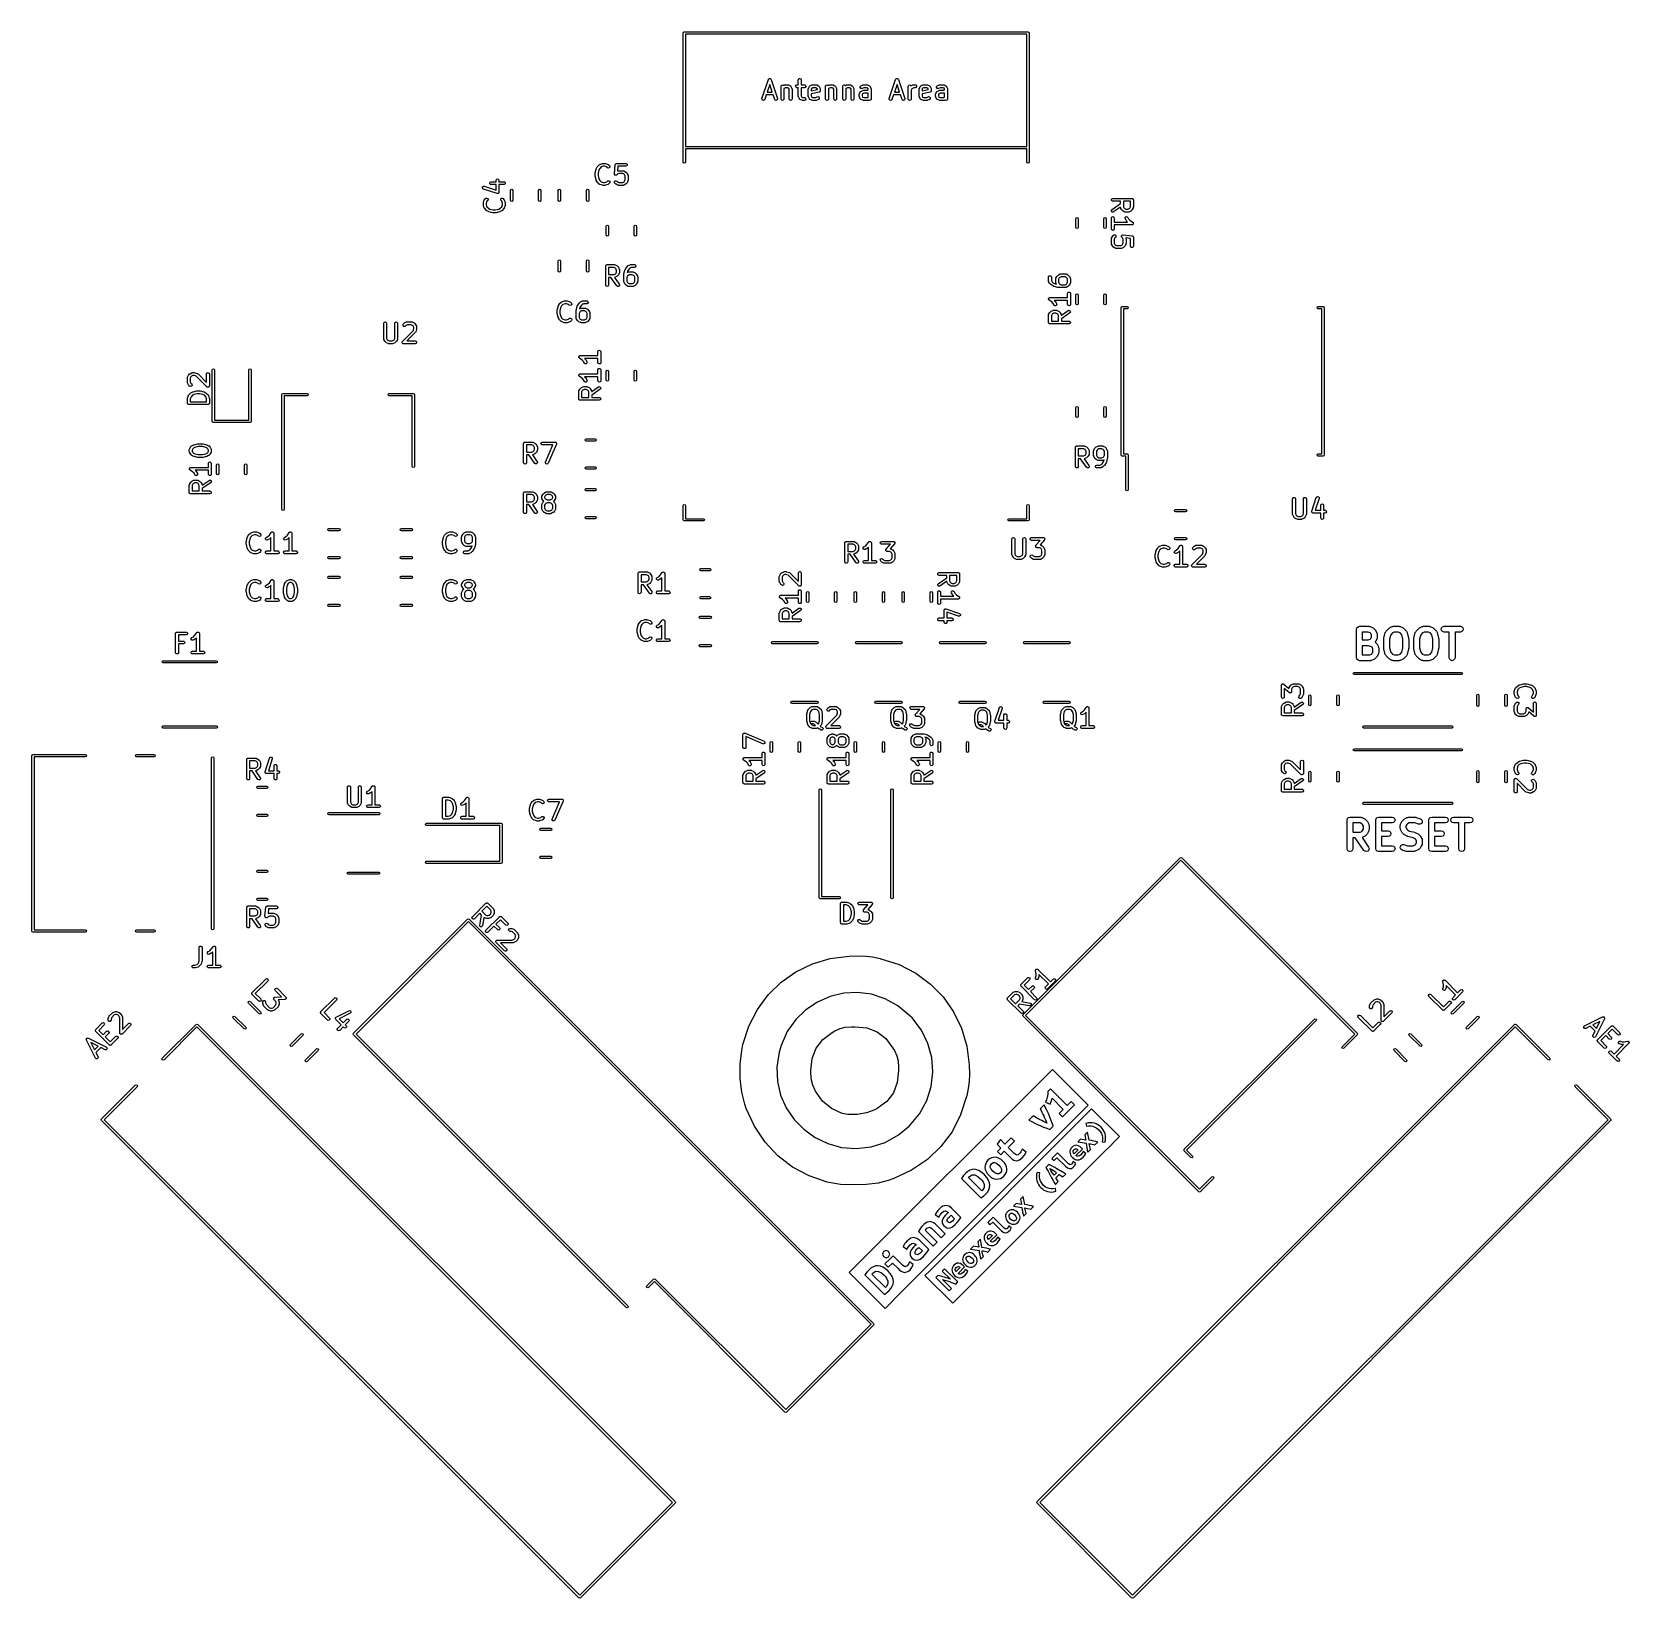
# Model space of a CAD drawing. Extents: x 105.3 to 189, y -138.1 to -56.1.
import ezdxf

# ---------------------------------------------------------------- set-up
doc = ezdxf.new("R2010")
doc.units = 0
doc.layers.add('BLACK', color=7, linetype='CONTINUOUS')

msp = doc.modelspace()

# ---------------------------------------------------------------- linework, layer by layer
at = {"layer": 'BLACK', "linetype": 'CONTINUOUS'}
for p, q in [((139.44, -56.15), (139.458, -56.1076)), ((139.44, -62.9), (139.44, -56.15)), ((139.458, -56.1076), (139.5, -56.09)), ((139.5, -56.09), (157.5, -56.09)), ((139.56, -56.21), (139.56, -62.09)), ((157.44, -56.21), (139.56, -56.21)), ((157.44, -62.09), (157.44, -56.21)), ((157.5, -56.09), (157.542, -56.1076)), ((157.542, -56.1076), (157.56, -56.15)), ((157.56, -56.15), (157.56, -62.9)), ((143.917, -58.5558), (143.919, -58.5546)), ((143.919, -58.5546), (143.92, -58.5526)), ((143.92, -58.5526), (143.941, -58.5413)), ((143.941, -58.5413), (143.961, -58.5289)), ((143.961, -58.5289), (143.963, -58.5292)), ((143.963, -58.5292), (143.965, -58.5282)), ((143.965, -58.5282), (143.988, -58.5329)), ((143.988, -58.5329), (144.012, -58.5364)), ((144.012, -58.5364), (144.013, -58.538)), ((144.013, -58.538), (144.015, -58.5385)), ((144.015, -58.5385), (144.03, -58.5571)), ((145.477, -58.5767), (145.51, -58.5374)), ((145.51, -58.5374), (145.561, -58.5285)), ((145.561, -58.5285), (145.605, -58.5542)), ((145.605, -58.5542), (145.623, -58.6024)), ((150.584, -58.5558), (150.586, -58.5546)), ((150.586, -58.5546), (150.587, -58.5526)), ((150.587, -58.5526), (150.608, -58.5413)), ((150.608, -58.5413), (150.628, -58.5289)), ((150.628, -58.5289), (150.63, -58.5292)), ((150.63, -58.5292), (150.632, -58.5282)), ((150.632, -58.5282), (150.655, -58.5329)), ((150.655, -58.5329), (150.679, -58.5364)), ((150.679, -58.5364), (150.68, -58.538)), ((150.68, -58.538), (150.682, -58.5385)), ((150.682, -58.5385), (150.697, -58.5571)), ((143.572, -59.5787), (143.905, -58.5787)), ((143.976, -58.8395), (143.842, -59.2417)), ((143.842, -59.2417), (144.11, -59.2417)), ((143.905, -58.5787), (143.917, -58.5558)), ((144.11, -59.2417), (143.976, -58.8395)), ((144.03, -58.5571), (144.046, -58.5748)), ((144.046, -58.5748), (144.046, -58.577)), ((144.046, -58.577), (144.047, -58.5787)), ((144.047, -58.5787), (144.381, -59.5787)), ((144.568, -58.9357), (144.572, -58.9101)), ((144.568, -59.6024), (144.568, -58.9357)), ((144.572, -58.9101), (144.605, -58.8708)), ((144.605, -58.8708), (144.656, -58.8619)), ((144.656, -58.8619), (144.7, -58.8875)), ((144.7, -58.8875), (144.702, -58.8935)), ((144.702, -58.8935), (144.752, -58.8686)), ((144.735, -59.045), (144.718, -59.062)), ((144.718, -59.062), (144.718, -59.6024)), ((144.803, -59.0107), (144.735, -59.045)), ((144.752, -58.8686), (144.777, -58.8612)), ((144.777, -58.8612), (144.781, -58.8622)), ((144.781, -58.8622), (144.786, -58.8607)), ((144.786, -58.8607), (144.929, -58.8607)), ((144.911, -59.0107), (144.803, -59.0107)), ((144.968, -59.0392), (144.911, -59.0107)), ((144.929, -58.8607), (144.954, -58.8652)), ((144.954, -58.8652), (144.958, -58.8681)), ((144.958, -58.8681), (144.962, -58.8686)), ((144.962, -58.8686), (145.057, -58.9163)), ((144.996, -59.0963), (144.968, -59.0392)), ((144.996, -59.6024), (144.996, -59.0963)), ((145.057, -58.9163), (145.078, -58.9318)), ((145.078, -58.9318), (145.083, -58.9421)), ((145.083, -58.9421), (145.091, -58.9498)), ((145.091, -58.9498), (145.139, -59.045)), ((145.139, -59.045), (145.146, -59.07)), ((145.146, -59.07), (145.145, -59.0744)), ((145.145, -59.0744), (145.146, -59.0786)), ((145.146, -59.0786), (145.146, -59.6024)), ((145.331, -58.9227), (145.357, -58.8783)), ((145.34, -58.9732), (145.331, -58.9227)), ((145.379, -59.0062), (145.34, -58.9732)), ((145.357, -58.8783), (145.405, -58.8607)), ((145.405, -59.0107), (145.379, -59.0062)), ((145.405, -58.8607), (145.473, -58.8607)), ((145.473, -59.0107), (145.405, -59.0107)), ((145.473, -58.6024), (145.477, -58.5767)), ((145.473, -58.8607), (145.473, -58.6024)), ((145.473, -59.4595), (145.473, -59.0107)), ((145.623, -58.6024), (145.623, -58.8607)), ((145.623, -58.8607), (145.786, -58.8607)), ((145.786, -59.0107), (145.623, -59.0107)), ((145.623, -59.0107), (145.623, -59.4418)), ((145.786, -58.8607), (145.811, -58.8652)), ((145.834, -58.9932), (145.786, -59.0107)), ((145.811, -58.8652), (145.851, -58.8982)), ((145.86, -58.9487), (145.834, -58.9932)), ((145.851, -58.8982), (145.86, -58.9487)), ((145.996, -59.0786), (146.001, -59.0529)), ((145.996, -59.4595), (145.996, -59.0786)), ((146.001, -59.0529), (146.004, -59.0495)), ((146.004, -59.045), (146.052, -58.9498)), ((146.004, -59.0495), (146.004, -59.045)), ((146.052, -58.9498), (146.067, -58.9289)), ((146.067, -58.9289), (146.078, -58.9244)), ((146.078, -58.9244), (146.086, -58.9163)), ((146.086, -58.9163), (146.181, -58.8686)), ((146.175, -59.0392), (146.146, -59.0963)), ((146.146, -59.0963), (146.146, -59.1776)), ((146.146, -59.1776), (146.473, -59.1123)), ((146.562, -59.2474), (146.146, -59.3305)), ((146.146, -59.3305), (146.146, -59.4418)), ((146.232, -59.0107), (146.175, -59.0392)), ((146.181, -58.8686), (146.206, -58.8612)), ((146.206, -58.8612), (146.21, -58.8622)), ((146.21, -58.8622), (146.214, -58.8607)), ((146.214, -58.8607), (146.405, -58.8607)), ((146.387, -59.0107), (146.232, -59.0107)), ((146.444, -59.0392), (146.387, -59.0107)), ((146.405, -58.8607), (146.43, -58.8652)), ((146.43, -58.8652), (146.434, -58.8681)), ((146.434, -58.8681), (146.438, -58.8686)), ((146.438, -58.8686), (146.534, -58.9163)), ((146.473, -59.0963), (146.444, -59.0392)), ((146.473, -59.1123), (146.473, -59.0963)), ((146.534, -58.9163), (146.554, -58.9318)), ((146.554, -58.9318), (146.559, -58.9421)), ((146.559, -58.9421), (146.567, -58.9498)), ((146.573, -59.2409), (146.562, -59.2474)), ((146.567, -58.9498), (146.615, -59.045)), ((146.585, -59.2388), (146.573, -59.2409)), ((146.594, -59.228), (146.585, -59.2388)), ((146.606, -59.2207), (146.594, -59.228)), ((146.61, -59.209), (146.606, -59.2207)), ((146.618, -59.1995), (146.61, -59.209)), ((146.615, -59.045), (146.622, -59.07)), ((146.623, -59.1738), (146.618, -59.1995)), ((146.622, -59.07), (146.621, -59.0744)), ((146.621, -59.0744), (146.623, -59.0786)), ((146.623, -59.0786), (146.623, -59.1738)), ((146.901, -58.9357), (146.906, -58.9101)), ((146.901, -59.6024), (146.901, -58.9357)), ((146.906, -58.9101), (146.939, -58.8708)), ((146.939, -58.8708), (146.989, -58.8619)), ((146.989, -58.8619), (147.034, -58.8875)), ((147.034, -58.8875), (147.036, -58.8935)), ((147.036, -58.8935), (147.086, -58.8686)), ((147.068, -59.045), (147.051, -59.062)), ((147.051, -59.062), (147.051, -59.6024)), ((147.137, -59.0107), (147.068, -59.045)), ((147.086, -58.8686), (147.11, -58.8612)), ((147.11, -58.8612), (147.115, -58.8622)), ((147.115, -58.8622), (147.119, -58.8607)), ((147.119, -58.8607), (147.262, -58.8607)), ((147.244, -59.0107), (147.137, -59.0107)), ((147.301, -59.0392), (147.244, -59.0107)), ((147.262, -58.8607), (147.288, -58.8652)), ((147.288, -58.8652), (147.291, -58.8681)), ((147.291, -58.8681), (147.295, -58.8686)), ((147.295, -58.8686), (147.391, -58.9163)), ((147.33, -59.0963), (147.301, -59.0392)), ((147.33, -59.6024), (147.33, -59.0963)), ((147.391, -58.9163), (147.412, -58.9318)), ((147.412, -58.9318), (147.416, -58.9421)), ((147.416, -58.9421), (147.424, -58.9498)), ((147.424, -58.9498), (147.472, -59.045)), ((147.472, -59.045), (147.479, -59.07)), ((147.479, -59.07), (147.478, -59.0744)), ((147.478, -59.0744), (147.48, -59.0786)), ((147.48, -59.0786), (147.48, -59.6024)), ((147.806, -58.9357), (147.81, -58.9101)), ((147.806, -59.6024), (147.806, -58.9357)), ((147.81, -58.9101), (147.843, -58.8708)), ((147.843, -58.8708), (147.894, -58.8619)), ((147.894, -58.8619), (147.938, -58.8875)), ((147.938, -58.8875), (147.941, -58.8935)), ((147.941, -58.8935), (147.99, -58.8686)), ((147.973, -59.045), (147.956, -59.062)), ((147.956, -59.062), (147.956, -59.6024)), ((148.042, -59.0107), (147.973, -59.045)), ((147.99, -58.8686), (148.015, -58.8612)), ((148.015, -58.8612), (148.02, -58.8622)), ((148.02, -58.8622), (148.024, -58.8607)), ((148.024, -58.8607), (148.167, -58.8607)), ((148.149, -59.0107), (148.042, -59.0107)), ((148.206, -59.0392), (148.149, -59.0107)), ((148.167, -58.8607), (148.192, -58.8652)), ((148.192, -58.8652), (148.196, -58.8681)), ((148.196, -58.8681), (148.2, -58.8686)), ((148.2, -58.8686), (148.295, -58.9163)), ((148.235, -59.0963), (148.206, -59.0392)), ((148.235, -59.6024), (148.235, -59.0963)), ((148.295, -58.9163), (148.316, -58.9318)), ((148.316, -58.9318), (148.321, -58.9421)), ((148.321, -58.9421), (148.329, -58.9498)), ((148.329, -58.9498), (148.377, -59.045)), ((148.377, -59.045), (148.384, -59.07)), ((148.384, -59.07), (148.383, -59.0744)), ((148.383, -59.0744), (148.385, -59.0786)), ((148.385, -59.0786), (148.385, -59.6024)), ((148.663, -59.3643), (148.668, -59.3386)), ((148.663, -59.4595), (148.663, -59.3643)), ((148.668, -59.3386), (148.671, -59.3352)), ((148.671, -59.3307), (148.719, -59.2355)), ((148.671, -59.3352), (148.671, -59.3307)), ((148.714, -59.0047), (148.717, -58.9535)), ((148.744, -59.0459), (148.714, -59.0047)), ((148.717, -58.9535), (148.752, -58.9163)), ((148.719, -59.2355), (148.734, -59.2146)), ((148.734, -59.2146), (148.744, -59.2101)), ((148.794, -59.0578), (148.744, -59.0459)), ((148.744, -59.2101), (148.752, -59.202)), ((148.752, -58.9163), (148.847, -58.8686)), ((148.752, -59.202), (148.847, -59.1543)), ((148.819, -59.0504), (148.794, -59.0578)), ((148.842, -59.3249), (148.813, -59.382)), ((148.813, -59.382), (148.813, -59.4418)), ((148.899, -59.0107), (148.819, -59.0504)), ((148.899, -59.2964), (148.842, -59.3249)), ((148.847, -58.8686), (148.872, -58.8612)), ((148.847, -59.1543), (148.872, -59.1469)), ((148.872, -58.8612), (148.877, -58.8622)), ((148.872, -59.1469), (148.877, -59.148)), ((148.877, -58.8622), (148.881, -58.8607)), ((148.877, -59.148), (148.881, -59.1464)), ((148.881, -58.8607), (149.071, -58.8607)), ((148.881, -59.1464), (149.101, -59.1464)), ((149.054, -59.0107), (148.899, -59.0107)), ((149.119, -59.2964), (148.899, -59.2964)), ((149.111, -59.0392), (149.054, -59.0107)), ((149.071, -58.8607), (149.097, -58.8652)), ((149.097, -58.8652), (149.101, -58.8681)), ((149.101, -58.8681), (149.105, -58.8686)), ((149.101, -59.1464), (149.139, -59.1275)), ((149.105, -58.8686), (149.2, -58.9163)), ((149.139, -59.0963), (149.111, -59.0392)), ((149.123, -59.2949), (149.119, -59.2964)), ((149.128, -59.2959), (149.123, -59.2949)), ((149.139, -59.2925), (149.128, -59.2959)), ((149.139, -59.1275), (149.139, -59.0963)), ((149.139, -59.5084), (149.139, -59.2925)), ((149.2, -58.9163), (149.221, -58.9318)), ((149.221, -58.9318), (149.226, -58.9421)), ((149.226, -58.9421), (149.234, -58.9498)), ((149.234, -58.9498), (149.281, -59.045)), ((149.281, -59.045), (149.289, -59.07)), ((149.289, -59.07), (149.288, -59.0744)), ((149.288, -59.0744), (149.289, -59.0786)), ((149.289, -59.0786), (149.289, -59.6024)), ((150.238, -59.5787), (150.572, -58.5787)), ((150.643, -58.8395), (150.509, -59.2417)), ((150.509, -59.2417), (150.777, -59.2417)), ((150.572, -58.5787), (150.584, -58.5558)), ((150.777, -59.2417), (150.643, -58.8395)), ((150.697, -58.5571), (150.713, -58.5748)), ((150.713, -58.5748), (150.713, -58.577)), ((150.713, -58.577), (150.714, -58.5787)), ((150.714, -58.5787), (151.047, -59.5787)), ((151.235, -58.9357), (151.239, -58.9101)), ((151.235, -59.6024), (151.235, -58.9357)), ((151.239, -58.9101), (151.272, -58.8708)), ((151.272, -58.8708), (151.323, -58.8619)), ((151.323, -58.8619), (151.367, -58.8875)), ((151.367, -58.8875), (151.376, -58.9136)), ((151.376, -58.9136), (151.466, -58.8686)), ((151.419, -59.0754), (151.385, -59.1439)), ((151.385, -59.1439), (151.385, -59.6024)), ((151.449, -59.045), (151.419, -59.0754)), ((151.518, -59.0107), (151.449, -59.045)), ((151.466, -58.8686), (151.491, -58.8612)), ((151.491, -58.8612), (151.496, -58.8622)), ((151.496, -58.8622), (151.5, -58.8607)), ((151.5, -58.8607), (151.595, -58.8607)), ((151.595, -59.0107), (151.518, -59.0107)), ((151.595, -58.8607), (151.621, -58.8652)), ((151.643, -58.9932), (151.595, -59.0107)), ((151.621, -58.8652), (151.66, -58.8982)), ((151.669, -58.9487), (151.643, -58.9932)), ((151.66, -58.8982), (151.669, -58.9487)), ((151.806, -59.0786), (151.81, -59.0529)), ((151.806, -59.4595), (151.806, -59.0786)), ((151.81, -59.0529), (151.813, -59.0495)), ((151.813, -59.0495), (151.814, -59.045)), ((151.814, -59.045), (151.861, -58.9498)), ((151.861, -58.9498), (151.877, -58.9289)), ((151.877, -58.9289), (151.887, -58.9244)), ((151.887, -58.9244), (151.895, -58.9163)), ((151.895, -58.9163), (151.99, -58.8686)), ((151.984, -59.0392), (151.956, -59.0963)), ((151.956, -59.0963), (151.956, -59.1776)), ((151.956, -59.1776), (152.282, -59.1123)), ((152.372, -59.2474), (151.956, -59.3305)), ((151.956, -59.3305), (151.956, -59.4418)), ((152.042, -59.0107), (151.984, -59.0392)), ((151.99, -58.8686), (152.015, -58.8612)), ((152.015, -58.8612), (152.02, -58.8622)), ((152.02, -58.8622), (152.024, -58.8607)), ((152.024, -58.8607), (152.214, -58.8607)), ((152.197, -59.0107), (152.042, -59.0107)), ((152.254, -59.0392), (152.197, -59.0107)), ((152.214, -58.8607), (152.24, -58.8652)), ((152.24, -58.8652), (152.243, -58.8681)), ((152.243, -58.8681), (152.248, -58.8686)), ((152.248, -58.8686), (152.343, -58.9163)), ((152.282, -59.0963), (152.254, -59.0392)), ((152.282, -59.1123), (152.282, -59.0963)), ((152.343, -58.9163), (152.364, -58.9318)), ((152.364, -58.9318), (152.368, -58.9421)), ((152.368, -58.9421), (152.377, -58.9498)), ((152.382, -59.2409), (152.372, -59.2474)), ((152.377, -58.9498), (152.424, -59.045)), ((152.395, -59.2388), (152.382, -59.2409)), ((152.404, -59.228), (152.395, -59.2388)), ((152.416, -59.2207), (152.404, -59.228)), ((152.42, -59.209), (152.416, -59.2207)), ((152.428, -59.1995), (152.42, -59.209)), ((152.424, -59.045), (152.432, -59.07)), ((152.432, -59.1738), (152.428, -59.1995)), ((152.432, -59.07), (152.431, -59.0744)), ((152.431, -59.0744), (152.432, -59.0786)), ((152.432, -59.0786), (152.432, -59.1738)), ((152.663, -59.3643), (152.668, -59.3386)), ((152.663, -59.4595), (152.663, -59.3643)), ((152.668, -59.3386), (152.671, -59.3352)), ((152.671, -59.3307), (152.719, -59.2355)), ((152.671, -59.3352), (152.671, -59.3307)), ((152.714, -59.0047), (152.717, -58.9535)), ((152.744, -59.0459), (152.714, -59.0047)), ((152.717, -58.9535), (152.752, -58.9163)), ((152.719, -59.2355), (152.734, -59.2146)), ((152.734, -59.2146), (152.744, -59.2101)), ((152.794, -59.0578), (152.744, -59.0459)), ((152.744, -59.2101), (152.752, -59.202)), ((152.752, -58.9163), (152.847, -58.8686)), ((152.752, -59.202), (152.847, -59.1543)), ((152.819, -59.0504), (152.794, -59.0578)), ((152.842, -59.3249), (152.813, -59.382)), ((152.813, -59.382), (152.813, -59.4418)), ((152.899, -59.0107), (152.819, -59.0504)), ((152.899, -59.2964), (152.842, -59.3249)), ((152.847, -58.8686), (152.872, -58.8612)), ((152.847, -59.1543), (152.872, -59.1469)), ((152.872, -58.8612), (152.877, -58.8622)), ((152.872, -59.1469), (152.877, -59.148)), ((152.877, -58.8622), (152.881, -58.8607)), ((152.877, -59.148), (152.881, -59.1464)), ((152.881, -58.8607), (153.071, -58.8607)), ((152.881, -59.1464), (153.101, -59.1464)), ((153.054, -59.0107), (152.899, -59.0107)), ((153.119, -59.2964), (152.899, -59.2964)), ((153.111, -59.0392), (153.054, -59.0107)), ((153.071, -58.8607), (153.097, -58.8652)), ((153.097, -58.8652), (153.101, -58.8681)), ((153.101, -58.8681), (153.105, -58.8686)), ((153.101, -59.1464), (153.139, -59.1275)), ((153.105, -58.8686), (153.2, -58.9163)), ((153.139, -59.0963), (153.111, -59.0392)), ((153.123, -59.2949), (153.119, -59.2964)), ((153.128, -59.2959), (153.123, -59.2949)), ((153.139, -59.2925), (153.128, -59.2959)), ((153.139, -59.1275), (153.139, -59.0963)), ((153.139, -59.5084), (153.139, -59.2925)), ((153.2, -58.9163), (153.221, -58.9318)), ((153.221, -58.9318), (153.226, -58.9421)), ((153.226, -58.9421), (153.234, -58.9498)), ((153.234, -58.9498), (153.281, -59.045)), ((153.281, -59.045), (153.289, -59.07)), ((153.289, -59.07), (153.288, -59.0744)), ((153.288, -59.0744), (153.289, -59.0786)), ((153.289, -59.0786), (153.289, -59.6024)), ((143.573, -59.6299), (143.572, -59.5787)), ((143.607, -59.6683), (143.573, -59.6299)), ((143.658, -59.6759), (143.607, -59.6683)), ((143.702, -59.649), (143.658, -59.6759)), ((143.714, -59.6261), (143.702, -59.649)), ((143.792, -59.3917), (143.714, -59.6261)), ((144.16, -59.3917), (143.792, -59.3917)), ((144.238, -59.6261), (144.16, -59.3917)), ((144.27, -59.6663), (144.238, -59.6261)), ((144.321, -59.6766), (144.27, -59.6663)), ((144.366, -59.6521), (144.321, -59.6766)), ((144.384, -59.6044), (144.366, -59.6521)), ((144.381, -59.5787), (144.384, -59.6044)), ((144.585, -59.6506), (144.568, -59.6024)), ((144.63, -59.6762), (144.585, -59.6506)), ((144.68, -59.6673), (144.63, -59.6762)), ((144.713, -59.628), (144.68, -59.6673)), ((144.718, -59.6024), (144.713, -59.628)), ((145.014, -59.6506), (144.996, -59.6024)), ((145.058, -59.6762), (145.014, -59.6506)), ((145.109, -59.6673), (145.058, -59.6762)), ((145.142, -59.628), (145.109, -59.6673)), ((145.146, -59.6024), (145.142, -59.628)), ((145.474, -59.4637), (145.473, -59.4595)), ((145.473, -59.4681), (145.474, -59.4637)), ((145.481, -59.4931), (145.473, -59.4681)), ((145.528, -59.5883), (145.481, -59.4931)), ((145.536, -59.596), (145.528, -59.5883)), ((145.541, -59.6063), (145.536, -59.596)), ((145.562, -59.6218), (145.541, -59.6063)), ((145.657, -59.6695), (145.562, -59.6218)), ((145.623, -59.4418), (145.651, -59.4989)), ((145.651, -59.4989), (145.708, -59.5274)), ((145.661, -59.67), (145.657, -59.6695)), ((145.665, -59.6729), (145.661, -59.67)), ((145.69, -59.6774), (145.665, -59.6729)), ((145.786, -59.6774), (145.69, -59.6774)), ((145.708, -59.5274), (145.786, -59.5274)), ((145.786, -59.5274), (145.811, -59.5319)), ((145.834, -59.6598), (145.786, -59.6774)), ((145.811, -59.5319), (145.851, -59.5649)), ((145.86, -59.6154), (145.834, -59.6598)), ((145.851, -59.5649), (145.86, -59.6154)), ((145.998, -59.4637), (145.996, -59.4595)), ((145.997, -59.4681), (145.998, -59.4637)), ((146.004, -59.4931), (145.997, -59.4681)), ((146.052, -59.5883), (146.004, -59.4931)), ((146.06, -59.596), (146.052, -59.5883)), ((146.065, -59.6063), (146.06, -59.596)), ((146.086, -59.6218), (146.065, -59.6063)), ((146.181, -59.6695), (146.086, -59.6218)), ((146.146, -59.4418), (146.175, -59.4989)), ((146.175, -59.4989), (146.232, -59.5274)), ((146.185, -59.67), (146.181, -59.6695)), ((146.189, -59.6729), (146.185, -59.67)), ((146.214, -59.6774), (146.189, -59.6729)), ((146.405, -59.6774), (146.214, -59.6774)), ((146.232, -59.5274), (146.387, -59.5274)), ((146.387, -59.5274), (146.466, -59.4877)), ((146.409, -59.6758), (146.405, -59.6774)), ((146.413, -59.6769), (146.409, -59.6758)), ((146.438, -59.6695), (146.413, -59.6769)), ((146.534, -59.6218), (146.438, -59.6695)), ((146.466, -59.4877), (146.491, -59.4803)), ((146.491, -59.4803), (146.541, -59.4922)), ((146.569, -59.5846), (146.534, -59.6218)), ((146.541, -59.4922), (146.572, -59.5334)), ((146.572, -59.5334), (146.569, -59.5846)), ((146.919, -59.6506), (146.901, -59.6024)), ((146.963, -59.6762), (146.919, -59.6506)), ((147.014, -59.6673), (146.963, -59.6762)), ((147.047, -59.628), (147.014, -59.6673)), ((147.051, -59.6024), (147.047, -59.628)), ((147.347, -59.6506), (147.33, -59.6024)), ((147.392, -59.6762), (147.347, -59.6506)), ((147.442, -59.6673), (147.392, -59.6762)), ((147.475, -59.628), (147.442, -59.6673)), ((147.48, -59.6024), (147.475, -59.628)), ((147.823, -59.6506), (147.806, -59.6024)), ((147.868, -59.6762), (147.823, -59.6506)), ((147.918, -59.6673), (147.868, -59.6762)), ((147.951, -59.628), (147.918, -59.6673)), ((147.956, -59.6024), (147.951, -59.628)), ((148.252, -59.6506), (148.235, -59.6024)), ((148.296, -59.6762), (148.252, -59.6506)), ((148.347, -59.6673), (148.296, -59.6762)), ((148.38, -59.628), (148.347, -59.6673)), ((148.385, -59.6024), (148.38, -59.628)), ((148.665, -59.4637), (148.663, -59.4595)), ((148.664, -59.4681), (148.665, -59.4637)), ((148.671, -59.4931), (148.664, -59.4681)), ((148.719, -59.5883), (148.671, -59.4931)), ((148.727, -59.596), (148.719, -59.5883)), ((148.731, -59.6063), (148.727, -59.596)), ((148.752, -59.6218), (148.731, -59.6063)), ((148.847, -59.6695), (148.752, -59.6218)), ((148.813, -59.4418), (148.842, -59.4989)), ((148.842, -59.4989), (148.899, -59.5274)), ((148.852, -59.67), (148.847, -59.6695)), ((148.855, -59.6729), (148.852, -59.67)), ((148.881, -59.6774), (148.855, -59.6729)), ((149.119, -59.6774), (148.881, -59.6774)), ((148.899, -59.5274), (149.101, -59.5274)), ((149.101, -59.5274), (149.139, -59.5084)), ((149.123, -59.6758), (149.119, -59.6774)), ((149.128, -59.6769), (149.123, -59.6758)), ((149.153, -59.6695), (149.128, -59.6769)), ((149.172, -59.6596), (149.153, -59.6695)), ((149.201, -59.6762), (149.172, -59.6596)), ((149.252, -59.6673), (149.201, -59.6762)), ((149.285, -59.628), (149.252, -59.6673)), ((149.289, -59.6024), (149.285, -59.628)), ((150.24, -59.6299), (150.238, -59.5787)), ((150.274, -59.6683), (150.24, -59.6299)), ((150.325, -59.6759), (150.274, -59.6683)), ((150.368, -59.649), (150.325, -59.6759)), ((150.381, -59.6261), (150.368, -59.649)), ((150.459, -59.3917), (150.381, -59.6261)), ((150.827, -59.3917), (150.459, -59.3917)), ((150.905, -59.6261), (150.827, -59.3917)), ((150.937, -59.6663), (150.905, -59.6261)), ((150.987, -59.6766), (150.937, -59.6663)), ((151.032, -59.6521), (150.987, -59.6766)), ((151.051, -59.6044), (151.032, -59.6521)), ((151.047, -59.5787), (151.051, -59.6044)), ((151.252, -59.6506), (151.235, -59.6024)), ((151.296, -59.6762), (151.252, -59.6506)), ((151.347, -59.6673), (151.296, -59.6762)), ((151.38, -59.628), (151.347, -59.6673)), ((151.385, -59.6024), (151.38, -59.628)), ((151.807, -59.4637), (151.806, -59.4595)), ((151.806, -59.4681), (151.807, -59.4637)), ((151.814, -59.4931), (151.806, -59.4681)), ((151.861, -59.5883), (151.814, -59.4931)), ((151.87, -59.596), (151.861, -59.5883)), ((151.874, -59.6063), (151.87, -59.596)), ((151.895, -59.6218), (151.874, -59.6063)), ((151.99, -59.6695), (151.895, -59.6218)), ((151.956, -59.4418), (151.984, -59.4989)), ((151.984, -59.4989), (152.042, -59.5274)), ((151.995, -59.67), (151.99, -59.6695)), ((151.998, -59.6729), (151.995, -59.67)), ((152.024, -59.6774), (151.998, -59.6729)), ((152.214, -59.6774), (152.024, -59.6774)), ((152.042, -59.5274), (152.197, -59.5274)), ((152.197, -59.5274), (152.276, -59.4877)), ((152.218, -59.6758), (152.214, -59.6774)), ((152.223, -59.6769), (152.218, -59.6758)), ((152.248, -59.6695), (152.223, -59.6769)), ((152.343, -59.6218), (152.248, -59.6695)), ((152.276, -59.4877), (152.301, -59.4803)), ((152.301, -59.4803), (152.351, -59.4922)), ((152.378, -59.5846), (152.343, -59.6218)), ((152.351, -59.4922), (152.381, -59.5334)), ((152.381, -59.5334), (152.378, -59.5846)), ((152.665, -59.4637), (152.663, -59.4595)), ((152.664, -59.4681), (152.665, -59.4637)), ((152.671, -59.4931), (152.664, -59.4681)), ((152.719, -59.5883), (152.671, -59.4931)), ((152.727, -59.596), (152.719, -59.5883)), ((152.731, -59.6063), (152.727, -59.596)), ((152.752, -59.6218), (152.731, -59.6063)), ((152.847, -59.6695), (152.752, -59.6218)), ((152.813, -59.4418), (152.842, -59.4989)), ((152.842, -59.4989), (152.899, -59.5274)), ((152.852, -59.67), (152.847, -59.6695)), ((152.855, -59.6729), (152.852, -59.67)), ((152.881, -59.6774), (152.855, -59.6729)), ((153.119, -59.6774), (152.881, -59.6774)), ((152.899, -59.5274), (153.101, -59.5274)), ((153.101, -59.5274), (153.139, -59.5084)), ((153.123, -59.6758), (153.119, -59.6774)), ((153.128, -59.6769), (153.123, -59.6758)), ((153.153, -59.6695), (153.128, -59.6769)), ((153.172, -59.6596), (153.153, -59.6695)), ((153.201, -59.6762), (153.172, -59.6596)), ((153.252, -59.6673), (153.201, -59.6762)), ((153.285, -59.628), (153.252, -59.6673)), ((153.289, -59.6024), (153.285, -59.628)), ((139.56, -62.09), (157.44, -62.09)), ((157.44, -62.21), (139.56, -62.21)), ((139.56, -62.21), (139.56, -62.9)), ((157.44, -62.9), (157.44, -62.21)), ((134.839, -63.481), (134.842, -63.4662)), ((134.839, -63.6238), (134.839, -63.481)), ((134.842, -63.4628), (134.889, -63.2723)), ((134.842, -63.4662), (134.842, -63.4628)), ((134.889, -63.2723), (134.894, -63.2605)), ((134.894, -63.2605), (134.895, -63.2569)), ((134.895, -63.2569), (134.942, -63.1617)), ((134.942, -63.1617), (134.956, -63.1437)), ((134.956, -63.1422), (135.052, -63.047)), ((134.956, -63.1437), (134.956, -63.1422)), ((135.033, -63.3167), (134.989, -63.4902)), ((134.989, -63.4902), (134.989, -63.6146)), ((135.071, -63.2397), (135.033, -63.3167)), ((135.052, -63.047), (135.073, -63.032)), ((135.145, -63.1656), (135.071, -63.2397)), ((135.073, -63.032), (135.078, -63.0316)), ((135.078, -63.0316), (135.081, -63.0288)), ((135.081, -63.0288), (135.224, -62.9812)), ((135.26, -63.1274), (135.145, -63.1656)), ((135.224, -62.9812), (135.246, -62.9779)), ((135.246, -62.9779), (135.248, -62.9774)), ((135.248, -62.9774), (135.343, -62.9774)), ((135.331, -63.1274), (135.26, -63.1274)), ((135.445, -63.1656), (135.331, -63.1274)), ((135.343, -62.9774), (135.365, -62.9813)), ((135.365, -62.9813), (135.367, -62.9812)), ((135.367, -62.9812), (135.509, -63.0288)), ((135.48, -63.2007), (135.445, -63.1656)), ((135.527, -63.2223), (135.48, -63.2007)), ((135.509, -63.0288), (135.532, -63.0413)), ((135.576, -63.2091), (135.527, -63.2223)), ((135.532, -63.0413), (135.535, -63.0451)), ((135.535, -63.0451), (135.539, -63.047)), ((135.539, -63.047), (135.586, -63.0946)), ((135.606, -63.167), (135.576, -63.2091)), ((135.586, -63.0946), (135.601, -63.1159)), ((135.601, -63.1159), (135.606, -63.167)), ((135.84, -63.5211), (135.887, -63.0449)), ((135.84, -63.5216), (135.84, -63.5211)), ((135.84, -63.522), (135.84, -63.5216)), ((135.846, -63.5464), (135.84, -63.522)), ((135.852, -63.5708), (135.846, -63.5464)), ((135.853, -63.5711), (135.852, -63.5708)), ((135.853, -63.5716), (135.853, -63.5711)), ((135.873, -63.586), (135.853, -63.5716)), ((135.887, -63.0449), (135.888, -63.0411)), ((135.888, -63.0394), (135.89, -63.0367)), ((135.888, -63.0411), (135.888, -63.0394)), ((135.89, -63.0367), (135.894, -63.0198)), ((135.894, -63.0198), (135.906, -63.0087)), ((135.906, -63.0087), (135.914, -62.9949)), ((135.914, -62.9949), (135.924, -62.9913)), ((135.924, -62.9913), (135.931, -62.984)), ((135.931, -62.984), (135.947, -62.9828)), ((135.947, -62.9828), (135.962, -62.9774)), ((135.962, -62.9774), (136.438, -62.9774)), ((136.006, -63.5426), (135.967, -63.5816)), ((136.03, -63.1274), (136.005, -63.3756)), ((136.005, -63.3756), (136.024, -63.3663)), ((136.075, -63.5083), (136.006, -63.5426)), ((136.024, -63.3663), (136.049, -63.3588)), ((136.438, -63.1274), (136.03, -63.1274)), ((136.049, -63.3588), (136.053, -63.3599)), ((136.053, -63.3599), (136.057, -63.3583)), ((136.057, -63.3583), (136.295, -63.3583)), ((136.278, -63.5083), (136.075, -63.5083)), ((136.346, -63.5426), (136.278, -63.5083)), ((136.295, -63.3583), (136.321, -63.3629)), ((136.321, -63.3629), (136.324, -63.3657)), ((136.324, -63.3657), (136.329, -63.3663)), ((136.329, -63.3663), (136.424, -63.4139)), ((136.376, -63.573), (136.346, -63.5426)), ((136.411, -63.6415), (136.376, -63.573)), ((136.424, -63.4139), (136.442, -63.4272)), ((136.438, -62.9774), (136.464, -62.9819)), ((136.486, -63.1098), (136.438, -63.1274)), ((136.442, -63.4272), (136.444, -63.4279)), ((136.444, -63.4279), (136.491, -63.4755)), ((136.464, -62.9819), (136.503, -63.0149)), ((136.512, -63.0654), (136.486, -63.1098)), ((136.491, -63.4755), (136.504, -63.4939)), ((136.503, -63.0149), (136.512, -63.0654)), ((136.504, -63.4939), (136.505, -63.495)), ((136.505, -63.495), (136.553, -63.5903)), ((139.458, -62.9424), (139.44, -62.9)), ((139.5, -62.96), (139.458, -62.9424)), ((139.542, -62.9424), (139.5, -62.96)), ((139.56, -62.9), (139.542, -62.9424)), ((157.458, -62.9424), (157.44, -62.9)), ((157.5, -62.96), (157.458, -62.9424)), ((157.542, -62.9424), (157.5, -62.96)), ((157.56, -62.9), (157.542, -62.9424)), ((128.931, -64.2627), (128.939, -64.2119)), ((128.958, -64.3064), (128.931, -64.2627)), ((128.939, -64.2119), (128.977, -64.1779)), ((128.981, -64.3188), (128.958, -64.3064)), ((128.977, -64.1779), (129.028, -64.1765)), ((129.695, -64.5569), (128.981, -64.3188)), ((129.028, -64.1765), (129.644, -64.3817)), ((129.312, -63.9965), (129.338, -63.9521)), ((129.321, -64.047), (129.312, -63.9965)), ((129.36, -64.08), (129.321, -64.047)), ((129.338, -63.9521), (129.386, -63.9345)), ((129.386, -64.0845), (129.36, -64.08)), ((129.386, -63.9345), (129.644, -63.9345)), ((129.644, -64.0845), (129.386, -64.0845)), ((129.644, -63.8667), (129.649, -63.841)), ((129.644, -63.9345), (129.644, -63.8667)), ((129.644, -64.3817), (129.644, -64.0845)), ((129.649, -63.841), (129.682, -63.8017)), ((129.682, -63.8017), (129.732, -63.7928)), ((129.732, -63.7928), (129.776, -63.8185)), ((129.776, -63.8185), (129.794, -63.8667)), ((129.794, -63.8667), (129.794, -63.9345)), ((129.794, -63.9345), (130.052, -63.9345)), ((130.052, -64.0845), (129.794, -64.0845)), ((129.794, -64.0845), (129.794, -64.4857)), ((130.052, -63.9345), (130.078, -63.939)), ((130.101, -64.067), (130.052, -64.0845)), ((130.078, -63.939), (130.117, -63.972)), ((130.126, -64.0225), (130.101, -64.067)), ((130.117, -63.972), (130.126, -64.0225)), ((130.405, -64.3887), (130.423, -64.3463)), ((130.405, -64.9113), (130.405, -64.3887)), ((130.423, -64.3463), (130.465, -64.3287)), ((130.465, -64.3287), (130.507, -64.3463)), ((130.507, -64.3463), (130.525, -64.3887)), ((130.525, -64.3887), (130.525, -64.9113)), ((131.875, -64.3887), (131.893, -64.3463)), ((131.875, -64.9113), (131.875, -64.3887)), ((131.893, -64.3463), (131.935, -64.3287)), ((131.935, -64.3287), (131.977, -64.3463)), ((131.977, -64.3463), (131.995, -64.3887)), ((131.995, -64.3887), (131.995, -64.9113)), ((132.905, -64.3887), (132.923, -64.3463)), ((132.905, -64.9113), (132.905, -64.3887)), ((132.923, -64.3463), (132.965, -64.3287)), ((132.965, -64.3287), (133.007, -64.3463)), ((133.007, -64.3463), (133.025, -64.3887)), ((133.025, -64.3887), (133.025, -64.9113)), ((134.375, -64.3887), (134.393, -64.3463)), ((134.375, -64.9113), (134.375, -64.3887)), ((134.393, -64.3463), (134.435, -64.3287)), ((134.435, -64.3287), (134.477, -64.3463)), ((134.477, -64.3463), (134.495, -64.3887)), ((134.495, -64.3887), (134.495, -64.9113)), ((134.84, -63.6271), (134.839, -63.6238)), ((134.842, -63.642), (134.84, -63.6271)), ((134.889, -63.8325), (134.842, -63.642)), ((134.891, -63.8354), (134.889, -63.8325)), ((134.895, -63.8478), (134.891, -63.8354)), ((134.942, -63.9431), (134.895, -63.8478)), ((134.944, -63.9442), (134.942, -63.9431)), ((134.956, -63.9626), (134.944, -63.9442)), ((135.052, -64.0578), (134.956, -63.9626)), ((134.989, -63.6146), (135.033, -63.7881)), ((135.033, -63.7881), (135.071, -63.8651)), ((135.056, -64.0597), (135.052, -64.0578)), ((135.058, -64.0635), (135.056, -64.0597)), ((135.081, -64.0759), (135.058, -64.0635)), ((135.071, -63.8651), (135.145, -63.9392)), ((135.224, -64.1235), (135.081, -64.0759)), ((135.145, -63.9392), (135.26, -63.9774)), ((135.226, -64.1235), (135.224, -64.1235)), ((135.248, -64.1274), (135.226, -64.1235)), ((135.343, -64.1274), (135.248, -64.1274)), ((135.26, -63.9774), (135.331, -63.9774)), ((135.331, -63.9774), (135.445, -63.9392)), ((135.344, -64.1268), (135.343, -64.1274)), ((135.367, -64.1235), (135.344, -64.1268)), ((135.509, -64.0759), (135.367, -64.1235)), ((135.445, -63.9392), (135.48, -63.9041)), ((135.48, -63.9041), (135.502, -63.8892)), ((135.502, -63.8892), (135.553, -63.8847)), ((135.513, -64.0731), (135.509, -64.0759)), ((135.517, -64.0727), (135.513, -64.0731)), ((135.539, -64.0578), (135.517, -64.0727)), ((135.586, -64.0102), (135.539, -64.0578)), ((135.553, -63.8847), (135.595, -63.9141)), ((135.608, -63.9637), (135.586, -64.0102)), ((135.595, -63.9141), (135.608, -63.9637)), ((135.842, -63.9377), (135.871, -63.8957)), ((135.846, -63.9888), (135.842, -63.9377)), ((135.861, -64.0102), (135.846, -63.9888)), ((135.909, -64.0578), (135.861, -64.0102)), ((135.871, -63.8957), (135.921, -63.8824)), ((135.894, -63.6008), (135.873, -63.586)), ((135.895, -63.601), (135.894, -63.6007)), ((135.894, -63.6007), (135.894, -63.6008)), ((135.92, -63.5988), (135.895, -63.601)), ((135.91, -64.0585), (135.909, -64.0578)), ((135.928, -64.0718), (135.91, -64.0585)), ((135.945, -63.5969), (135.92, -63.5988)), ((135.921, -63.8824), (135.967, -63.9041)), ((136.024, -64.1195), (135.928, -64.0718)), ((135.946, -63.5965), (135.945, -63.5966)), ((135.945, -63.5966), (135.945, -63.5969)), ((135.967, -63.5816), (135.946, -63.5965)), ((135.967, -63.9041), (136.006, -63.9431)), ((136.006, -63.9431), (136.075, -63.9774)), ((136.028, -64.12), (136.024, -64.1195)), ((136.031, -64.1229), (136.028, -64.12)), ((136.057, -64.1274), (136.031, -64.1229)), ((136.295, -64.1274), (136.057, -64.1274)), ((136.075, -63.9774), (136.278, -63.9774)), ((136.278, -63.9774), (136.346, -63.9431)), ((136.299, -64.1258), (136.295, -64.1274)), ((136.304, -64.1269), (136.299, -64.1258)), ((136.329, -64.1195), (136.304, -64.1269)), ((136.424, -64.0718), (136.329, -64.1195)), ((136.346, -63.9431), (136.376, -63.9127)), ((136.376, -63.9127), (136.411, -63.8442)), ((136.411, -63.8442), (136.411, -63.6415)), ((136.425, -64.0707), (136.424, -64.0718)), ((136.444, -64.0578), (136.425, -64.0707)), ((136.491, -64.0102), (136.444, -64.0578)), ((136.492, -64.0087), (136.491, -64.0102)), ((136.505, -63.9907), (136.492, -64.0087)), ((136.553, -63.8954), (136.505, -63.9907)), ((136.553, -63.5903), (136.56, -63.6152)), ((136.556, -63.8876), (136.553, -63.891)), ((136.553, -63.891), (136.553, -63.8954)), ((136.561, -63.8619), (136.556, -63.8876)), ((136.56, -63.6152), (136.559, -63.6196)), ((136.559, -63.6196), (136.561, -63.6238)), ((136.561, -63.6238), (136.561, -63.8619)), ((128.977, -65.0571), (128.981, -65.0351)), ((128.977, -65.1524), (128.977, -65.0571)), ((128.978, -65.1539), (128.977, -65.1524)), ((128.981, -65.1761), (128.978, -65.1539)), ((128.981, -65.0334), (129.029, -64.8906)), ((128.981, -65.0351), (128.981, -65.0334)), ((129.029, -65.319), (128.981, -65.1761)), ((129.029, -64.8906), (129.041, -64.8677)), ((129.041, -64.8677), (129.045, -64.8653)), ((129.045, -64.8653), (129.047, -64.8613)), ((129.047, -64.8613), (129.095, -64.8136)), ((129.095, -64.8136), (129.116, -64.7987)), ((129.116, -64.7987), (129.167, -64.7942)), ((129.166, -64.9548), (129.127, -65.0693)), ((129.127, -65.0693), (129.127, -65.1402)), ((129.127, -65.1402), (129.166, -65.2547)), ((129.201, -64.9197), (129.166, -64.9548)), ((129.167, -64.7942), (129.209, -64.8236)), ((129.222, -64.8732), (129.201, -64.9197)), ((129.209, -64.8236), (129.222, -64.8732)), ((129.701, -64.5567), (129.695, -64.5569)), ((129.706, -64.5596), (129.701, -64.5567)), ((129.726, -64.556), (129.706, -64.5596)), ((129.747, -64.5555), (129.726, -64.556)), ((129.751, -64.5517), (129.747, -64.5555)), ((129.757, -64.5507), (129.751, -64.5517)), ((129.77, -64.535), (129.757, -64.5507)), ((129.785, -64.5214), (129.77, -64.535)), ((129.786, -64.5158), (129.785, -64.5214)), ((129.79, -64.5114), (129.786, -64.5158)), ((129.794, -64.4857), (129.79, -64.5114)), ((129.885, -64.8473), (129.914, -64.8052)), ((129.889, -64.8984), (129.885, -64.8473)), ((129.904, -64.9197), (129.889, -64.8984)), ((129.939, -64.9548), (129.904, -64.9197)), ((129.914, -64.8052), (129.964, -64.792)), ((129.977, -65.0693), (129.939, -64.9548)), ((129.939, -65.2547), (129.977, -65.1402)), ((129.964, -64.792), (130.01, -64.8136)), ((129.977, -65.1402), (129.977, -65.0693)), ((130.01, -64.8136), (130.058, -64.8613)), ((130.058, -64.8613), (130.073, -64.8826)), ((130.073, -64.8826), (130.073, -64.8871)), ((130.073, -64.8871), (130.076, -64.8906)), ((130.076, -64.8906), (130.124, -65.0334)), ((130.124, -65.1761), (130.076, -65.319)), ((130.127, -65.1524), (130.123, -65.1745)), ((130.123, -65.1745), (130.124, -65.1761)), ((130.124, -65.0334), (130.127, -65.0556)), ((130.127, -65.0556), (130.127, -65.0571)), ((130.127, -65.0571), (130.127, -65.1524)), ((130.423, -64.9537), (130.405, -64.9113)), ((130.465, -64.9713), (130.423, -64.9537)), ((130.507, -64.9537), (130.465, -64.9713)), ((130.525, -64.9113), (130.507, -64.9537)), ((131.893, -64.9537), (131.875, -64.9113)), ((131.935, -64.9713), (131.893, -64.9537)), ((131.977, -64.9537), (131.935, -64.9713)), ((131.995, -64.9113), (131.977, -64.9537)), ((132.923, -64.9537), (132.905, -64.9113)), ((132.965, -64.9713), (132.923, -64.9537)), ((133.007, -64.9537), (132.965, -64.9713)), ((133.025, -64.9113), (133.007, -64.9537)), ((134.393, -64.9537), (134.375, -64.9113)), ((134.435, -64.9713), (134.393, -64.9537)), ((134.477, -64.9537), (134.435, -64.9713)), ((134.495, -64.9113), (134.477, -64.9537)), ((161.874, -64.8727), (161.899, -64.8283)), ((161.883, -64.9232), (161.874, -64.8727)), ((161.922, -64.9562), (161.883, -64.9232)), ((161.899, -64.8283), (161.948, -64.8107)), ((161.905, -65.3957), (162.349, -65.0848)), ((161.948, -64.9607), (161.922, -64.9562)), ((161.948, -64.8107), (162.948, -64.8107)), ((162.349, -64.9607), (161.948, -64.9607)), ((162.349, -65.0848), (162.349, -64.9607)), ((162.499, -64.9607), (162.499, -65.249)), ((162.873, -64.9607), (162.499, -64.9607)), ((162.873, -65.249), (162.873, -64.9607)), ((162.948, -64.8107), (162.957, -64.8124)), ((162.957, -64.8124), (162.961, -64.8119)), ((162.961, -64.8119), (162.964, -64.8135)), ((162.964, -64.8135), (162.973, -64.8152)), ((162.973, -64.8152), (162.988, -64.8278)), ((162.988, -64.8278), (163.005, -64.8375)), ((163.005, -64.8375), (163.007, -64.8439)), ((163.007, -64.8439), (163.013, -64.8482)), ((163.013, -64.8482), (163.016, -64.8674)), ((163.016, -64.8674), (163.023, -64.8857)), ((163.023, -64.8857), (163.023, -65.2667)), ((129.032, -65.3225), (129.029, -65.319)), ((129.032, -65.3269), (129.032, -65.3225)), ((129.047, -65.3483), (129.032, -65.3269)), ((129.142, -65.4435), (129.047, -65.3483)), ((129.144, -65.4442), (129.142, -65.4435)), ((129.162, -65.4576), (129.144, -65.4442)), ((129.257, -65.5052), (129.162, -65.4576)), ((129.166, -65.2547), (129.24, -65.3288)), ((129.24, -65.3288), (129.317, -65.3673)), ((129.26, -65.5056), (129.257, -65.5052)), ((129.272, -65.5109), (129.26, -65.5056)), ((129.463, -65.5585), (129.272, -65.5109)), ((129.317, -65.3673), (129.49, -65.4107)), ((129.466, -65.5581), (129.463, -65.5585)), ((129.481, -65.5607), (129.466, -65.5581)), ((129.624, -65.5607), (129.481, -65.5607)), ((129.49, -65.4107), (129.615, -65.4107)), ((129.615, -65.4107), (129.788, -65.3673)), ((129.627, -65.5595), (129.624, -65.5607)), ((129.642, -65.5585), (129.627, -65.5595)), ((129.832, -65.5109), (129.642, -65.5585)), ((129.788, -65.3673), (129.865, -65.3288)), ((129.835, -65.5089), (129.832, -65.5109)), ((129.848, -65.5052), (129.835, -65.5089)), ((129.943, -65.4576), (129.848, -65.5052)), ((129.865, -65.3288), (129.939, -65.2547)), ((129.944, -65.4564), (129.943, -65.4576)), ((129.963, -65.4435), (129.944, -65.4564)), ((130.058, -65.3483), (129.963, -65.4435)), ((130.06, -65.3442), (130.058, -65.3483)), ((130.064, -65.3419), (130.06, -65.3442)), ((130.076, -65.319), (130.064, -65.3419)), ((160.005, -65.8729), (160.023, -65.8305)), ((160.005, -66.3271), (160.005, -65.8729)), ((160.023, -65.8305), (160.065, -65.8129)), ((160.065, -65.8129), (160.107, -65.8305)), ((160.107, -65.8305), (160.125, -65.8729)), ((160.125, -65.8729), (160.125, -66.3271)), ((161.475, -65.8729), (161.493, -65.8305)), ((161.475, -66.3271), (161.475, -65.8729)), ((161.493, -65.8305), (161.535, -65.8129)), ((161.535, -65.8129), (161.577, -65.8305)), ((161.577, -65.8305), (161.595, -65.8729)), ((161.595, -65.8729), (161.595, -66.3271)), ((161.873, -65.8381), (161.877, -65.8124)), ((161.873, -66.4095), (161.873, -65.8381)), ((161.875, -65.4377), (161.905, -65.3957)), ((161.88, -65.4888), (161.875, -65.4377)), ((161.877, -65.8124), (161.91, -65.7731)), ((161.916, -65.5251), (161.88, -65.4888)), ((161.91, -65.7731), (161.961, -65.7642)), ((161.967, -65.5296), (161.916, -65.5251)), ((161.961, -65.7642), (162.005, -65.7899)), ((161.991, -65.5186), (161.967, -65.5296)), ((162.349, -65.2676), (161.991, -65.5186)), ((162.005, -65.7899), (162.023, -65.8381)), ((162.023, -65.8381), (162.023, -66.0488)), ((162.023, -66.0488), (162.719, -66.0488)), ((162.35, -65.2709), (162.349, -65.2676)), ((162.349, -65.2752), (162.35, -65.2709)), ((162.357, -65.3002), (162.349, -65.2752)), ((162.404, -65.3954), (162.357, -65.3002)), ((162.406, -65.3966), (162.404, -65.3954)), ((162.418, -65.4149), (162.406, -65.3966)), ((162.466, -65.4626), (162.418, -65.4149)), ((162.467, -65.4632), (162.466, -65.4626)), ((162.486, -65.4766), (162.467, -65.4632)), ((162.581, -65.5242), (162.486, -65.4766)), ((162.499, -65.249), (162.533, -65.3175)), ((162.533, -65.3175), (162.563, -65.3479)), ((162.563, -65.3479), (162.632, -65.3821)), ((162.585, -65.5247), (162.581, -65.5242)), ((162.589, -65.5276), (162.585, -65.5247)), ((162.587, -65.8467), (162.599, -65.7968)), ((162.595, -65.8716), (162.587, -65.8467)), ((162.614, -65.5321), (162.589, -65.5276)), ((162.642, -65.9669), (162.595, -65.8716)), ((162.599, -65.7968), (162.641, -65.7662)), ((162.757, -65.5321), (162.614, -65.5321)), ((162.632, -65.3821), (162.739, -65.3821)), ((162.641, -65.7662), (162.692, -65.7693)), ((162.644, -65.968), (162.642, -65.9669)), ((162.656, -65.9864), (162.644, -65.968)), ((162.719, -66.0488), (162.656, -65.9864)), ((162.692, -65.7693), (162.729, -65.8046)), ((162.729, -65.8046), (162.771, -65.8889)), ((162.739, -65.3821), (162.808, -65.3479)), ((162.761, -65.5306), (162.757, -65.5321)), ((162.766, -65.5316), (162.761, -65.5306)), ((162.791, -65.5242), (162.766, -65.5316)), ((162.771, -65.8889), (162.853, -65.9703)), ((162.886, -65.4766), (162.791, -65.5242)), ((162.808, -65.3479), (162.838, -65.3175)), ((162.838, -65.3175), (162.873, -65.249)), ((162.853, -65.9703), (162.989, -66.0614)), ((162.887, -65.4754), (162.886, -65.4766)), ((162.905, -65.4626), (162.887, -65.4754)), ((162.953, -65.4149), (162.905, -65.4626)), ((162.954, -65.4135), (162.953, -65.4149)), ((162.967, -65.3954), (162.954, -65.4135)), ((163.015, -65.3002), (162.967, -65.3954)), ((162.989, -66.0614), (163.008, -66.0794)), ((163.008, -66.0794), (163.009, -66.0835)), ((163.009, -66.0835), (163.013, -66.0863)), ((163.018, -65.2923), (163.015, -65.2958)), ((163.015, -65.2958), (163.015, -65.3002)), ((163.023, -65.2667), (163.018, -65.2923)), ((135.405, -66.2729), (135.423, -66.2305)), ((135.405, -66.7271), (135.405, -66.2729)), ((135.423, -66.7695), (135.405, -66.7271)), ((135.423, -66.2305), (135.465, -66.2129)), ((135.465, -66.7871), (135.423, -66.7695)), ((135.465, -66.2129), (135.507, -66.2305)), ((135.507, -66.7695), (135.465, -66.7871)), ((135.507, -66.2305), (135.525, -66.2729)), ((135.525, -66.7271), (135.507, -66.7695)), ((135.525, -66.2729), (135.525, -66.7271)), ((136.875, -66.2729), (136.893, -66.2305)), ((136.875, -66.7271), (136.875, -66.2729)), ((136.893, -66.7695), (136.875, -66.7271)), ((136.893, -66.2305), (136.935, -66.2129)), ((136.935, -66.7871), (136.893, -66.7695)), ((136.935, -66.2129), (136.977, -66.2305)), ((136.977, -66.7695), (136.935, -66.7871)), ((136.977, -66.2305), (136.995, -66.2729)), ((136.995, -66.7271), (136.977, -66.7695)), ((136.995, -66.2729), (136.995, -66.7271)), ((160.023, -66.3695), (160.005, -66.3271)), ((160.065, -66.3871), (160.023, -66.3695)), ((160.107, -66.3695), (160.065, -66.3871)), ((160.125, -66.3271), (160.107, -66.3695)), ((161.493, -66.3695), (161.475, -66.3271)), ((161.535, -66.3871), (161.493, -66.3695)), ((161.577, -66.3695), (161.535, -66.3871)), ((161.595, -66.3271), (161.577, -66.3695)), ((161.89, -66.4577), (161.873, -66.4095)), ((161.873, -66.9333), (161.877, -66.9077)), ((161.877, -66.9077), (161.88, -66.9042)), ((161.88, -66.9042), (161.881, -66.8998)), ((161.881, -66.8998), (161.928, -66.8046)), ((161.935, -66.4834), (161.89, -66.4577)), ((161.928, -66.8046), (161.942, -66.7865)), ((161.985, -66.4745), (161.935, -66.4834)), ((161.942, -66.7851), (161.99, -66.7374)), ((161.942, -66.7865), (161.942, -66.7851)), ((162.018, -66.4352), (161.985, -66.4745)), ((161.99, -66.7374), (162.011, -66.7225)), ((162.011, -66.7225), (162.062, -66.718)), ((162.023, -66.4095), (162.018, -66.4352)), ((162.948, -66.1988), (162.023, -66.1988)), ((162.023, -66.1988), (162.023, -66.4095)), ((162.057, -66.8825), (162.023, -66.951)), ((162.096, -66.8435), (162.057, -66.8825)), ((162.062, -66.718), (162.104, -66.7475)), ((162.118, -66.797), (162.096, -66.8435)), ((162.104, -66.7475), (162.118, -66.797)), ((162.399, -66.7702), (162.414, -66.7497)), ((162.399, -66.7707), (162.399, -66.7702)), ((162.399, -66.7711), (162.399, -66.7707)), ((162.401, -66.7962), (162.399, -66.7711)), ((162.403, -66.8213), (162.401, -66.7962)), ((162.403, -66.8217), (162.403, -66.8213)), ((162.403, -66.8222), (162.403, -66.8217)), ((162.418, -66.8435), (162.403, -66.8222)), ((162.414, -66.7497), (162.428, -66.729)), ((162.457, -66.8825), (162.418, -66.8435)), ((162.428, -66.729), (162.429, -66.7289)), ((162.429, -66.7285), (162.454, -66.7223)), ((162.429, -66.7289), (162.429, -66.7285)), ((162.454, -66.7223), (162.478, -66.7158)), ((162.492, -66.951), (162.457, -66.8825)), ((162.478, -66.716), (162.479, -66.7158)), ((162.478, -66.7158), (162.478, -66.716)), ((162.479, -66.7158), (162.955, -66.7635)), ((162.873, -66.906), (162.624, -66.8811)), ((162.624, -66.8811), (162.634, -66.8998)), ((162.634, -66.8998), (162.641, -66.9248)), ((162.873, -67.3143), (162.873, -66.906)), ((162.952, -66.1973), (162.948, -66.1988)), ((162.956, -66.1984), (162.952, -66.1973)), ((162.955, -66.7635), (162.959, -66.7645)), ((162.975, -66.1887), (162.956, -66.1984)), ((162.959, -66.7645), (162.961, -66.7642)), ((162.961, -66.7642), (162.963, -66.7658)), ((162.963, -66.7658), (162.98, -66.7705)), ((162.996, -66.1813), (162.975, -66.1887)), ((162.98, -66.7705), (162.991, -66.7819)), ((162.991, -66.7819), (163.005, -66.7899)), ((162.998, -66.1775), (162.996, -66.1813)), ((163.002, -66.1756), (162.998, -66.1775)), ((163.011, -66.1557), (163.002, -66.1756)), ((163.005, -66.7899), (163.009, -66.7997)), ((163.009, -66.7997), (163.016, -66.8072)), ((163.021, -66.1368), (163.011, -66.1557)), ((163.013, -66.0863), (163.016, -66.1077)), ((163.016, -66.1077), (163.022, -66.1286)), ((163.016, -66.8072), (163.017, -66.8231)), ((163.017, -66.8231), (163.023, -66.8381)), ((163.022, -66.1286), (163.021, -66.1326)), ((163.021, -66.1326), (163.021, -66.1368)), ((163.023, -66.8381), (163.023, -67.3143)), ((161.873, -67.1714), (161.873, -66.9333)), ((161.874, -67.1756), (161.873, -67.1714)), ((161.873, -67.18), (161.874, -67.1756)), ((161.881, -67.205), (161.873, -67.18)), ((161.928, -67.3002), (161.881, -67.205)), ((161.929, -67.3013), (161.928, -67.3002)), ((161.942, -67.3197), (161.929, -67.3013)), ((161.99, -67.3673), (161.942, -67.3197)), ((161.991, -67.368), (161.99, -67.3673)), ((162.009, -67.3814), (161.991, -67.368)), ((162.105, -67.429), (162.009, -67.3814)), ((162.023, -66.951), (162.023, -67.1537)), ((162.023, -67.1537), (162.057, -67.2222)), ((162.057, -67.2222), (162.087, -67.2526)), ((162.087, -67.2526), (162.156, -67.2869)), ((162.109, -67.4295), (162.105, -67.429)), ((162.112, -67.4324), (162.109, -67.4295)), ((162.138, -67.4369), (162.112, -67.4324)), ((162.376, -67.4369), (162.138, -67.4369)), ((162.156, -67.2869), (162.358, -67.2869)), ((162.358, -67.2869), (162.427, -67.2526)), ((162.38, -67.4354), (162.376, -67.4369)), ((162.385, -67.4364), (162.38, -67.4354)), ((162.41, -67.429), (162.385, -67.4364)), ((162.505, -67.3814), (162.41, -67.429)), ((162.427, -67.2526), (162.457, -67.2222)), ((162.457, -67.2222), (162.492, -67.1537)), ((162.492, -67.1537), (162.492, -66.951)), ((162.506, -67.3802), (162.505, -67.3814)), ((162.524, -67.3673), (162.506, -67.3802)), ((162.572, -67.3197), (162.524, -67.3673)), ((162.573, -67.3182), (162.572, -67.3197)), ((162.586, -67.3002), (162.573, -67.3182)), ((162.634, -67.205), (162.586, -67.3002)), ((162.637, -67.1971), (162.634, -67.2005)), ((162.634, -67.2005), (162.634, -67.205)), ((162.642, -67.1714), (162.637, -67.1971)), ((162.641, -66.9248), (162.64, -66.9291)), ((162.64, -66.9291), (162.642, -66.9333)), ((162.642, -66.9333), (162.642, -67.1714)), ((162.89, -67.3625), (162.873, -67.3143)), ((162.935, -67.3881), (162.89, -67.3625)), ((162.985, -67.3792), (162.935, -67.3881)), ((163.018, -67.3399), (162.985, -67.3792)), ((163.023, -67.3143), (163.018, -67.3399)), ((132.905, -68.0887), (132.923, -68.0463)), ((132.905, -68.6113), (132.905, -68.0887)), ((132.923, -68.0463), (132.965, -68.0287)), ((132.965, -68.0287), (133.007, -68.0463)), ((133.007, -68.0463), (133.025, -68.0887)), ((133.025, -68.0887), (133.025, -68.6113)), ((134.375, -68.0887), (134.393, -68.0463)), ((134.375, -68.6113), (134.375, -68.0887)), ((134.393, -68.0463), (134.435, -68.0287)), ((134.435, -68.0287), (134.477, -68.0463)), ((134.477, -68.0463), (134.495, -68.0887)), ((134.495, -68.0887), (134.495, -68.6113)), ((135.387, -68.3524), (135.389, -68.3426)), ((135.387, -69.3524), (135.387, -68.3524)), ((135.388, -68.3394), (135.39, -68.3365)), ((135.389, -68.3426), (135.388, -68.3394)), ((135.39, -68.3365), (135.391, -68.3267)), ((135.391, -68.3267), (135.404, -68.3118)), ((135.404, -68.3118), (135.414, -68.2949)), ((135.414, -68.2949), (135.42, -68.2926)), ((135.42, -68.2926), (135.424, -68.2874)), ((135.424, -68.2874), (135.444, -68.284)), ((135.444, -68.284), (135.462, -68.2774)), ((135.462, -68.2774), (135.843, -68.2774)), ((135.537, -68.4274), (135.537, -68.8012)), ((135.825, -68.4274), (135.537, -68.4274)), ((135.894, -68.4616), (135.825, -68.4274)), ((135.843, -68.2774), (135.869, -68.2819)), ((135.869, -68.2819), (135.872, -68.2848)), ((135.872, -68.2848), (135.876, -68.2853)), ((135.876, -68.2853), (135.972, -68.3329)), ((135.924, -68.492), (135.894, -68.4616)), ((135.958, -68.5606), (135.924, -68.492)), ((135.958, -68.668), (135.958, -68.5606)), ((135.972, -68.3329), (135.99, -68.3463)), ((135.99, -68.3463), (135.991, -68.347)), ((135.991, -68.347), (136.039, -68.3946)), ((136.039, -68.3946), (136.052, -68.413)), ((136.052, -68.413), (136.053, -68.4141)), ((136.053, -68.4141), (136.1, -68.5093)), ((136.1, -68.5093), (136.108, -68.5343)), ((136.108, -68.5343), (136.107, -68.5386)), ((136.107, -68.5386), (136.108, -68.5429)), ((136.108, -68.5429), (136.108, -68.6857)), ((136.342, -68.7628), (136.389, -68.5723)), ((136.389, -68.5723), (136.399, -68.5493)), ((136.399, -68.5489), (136.495, -68.406)), ((136.399, -68.5493), (136.399, -68.5489)), ((136.495, -68.406), (136.503, -68.3978)), ((136.503, -68.3978), (136.504, -68.3946)), ((136.504, -68.3946), (136.552, -68.347)), ((136.615, -68.4954), (136.532, -68.6213)), ((136.552, -68.347), (136.57, -68.3341)), ((136.57, -68.3341), (136.571, -68.3329)), ((136.571, -68.3329), (136.666, -68.2853)), ((136.649, -68.4616), (136.615, -68.4954)), ((136.718, -68.4274), (136.649, -68.4616)), ((136.666, -68.2853), (136.691, -68.2779)), ((136.691, -68.2779), (136.696, -68.2789)), ((136.696, -68.2789), (136.7, -68.2774)), ((136.7, -68.2774), (136.89, -68.2774)), ((136.89, -68.4274), (136.718, -68.4274)), ((136.89, -68.2774), (136.916, -68.2819)), ((136.939, -68.4098), (136.89, -68.4274)), ((136.916, -68.2819), (136.955, -68.3149)), ((136.964, -68.3654), (136.939, -68.4098)), ((136.955, -68.3149), (136.964, -68.3654)), ((132.923, -68.6537), (132.905, -68.6113)), ((132.965, -68.6713), (132.923, -68.6537)), ((133.007, -68.6537), (132.965, -68.6713)), ((133.025, -68.6113), (133.007, -68.6537)), ((134.393, -68.6537), (134.375, -68.6113)), ((134.435, -68.6713), (134.393, -68.6537)), ((134.477, -68.6537), (134.435, -68.6713)), ((134.495, -68.6113), (134.477, -68.6537)), ((135.404, -69.4006), (135.387, -69.3524)), ((135.449, -69.4262), (135.404, -69.4006)), ((135.499, -69.4173), (135.449, -69.4262)), ((135.532, -69.378), (135.499, -69.4173)), ((135.537, -69.3524), (135.532, -69.378)), ((135.537, -68.8012), (135.825, -68.8012)), ((135.661, -68.9512), (135.537, -68.9512)), ((135.537, -68.9512), (135.537, -69.3524)), ((135.972, -69.3954), (135.661, -68.9512)), ((135.825, -68.8012), (135.894, -68.7669)), ((135.847, -68.9497), (135.844, -68.9508)), ((135.844, -68.9508), (136.095, -69.3094)), ((135.851, -68.9507), (135.847, -68.9497)), ((135.876, -68.9433), (135.851, -68.9507)), ((135.972, -68.8957), (135.876, -68.9433)), ((135.894, -68.7669), (135.924, -68.7365)), ((135.924, -68.7365), (135.958, -68.668)), ((135.973, -68.8945), (135.972, -68.8957)), ((136.014, -69.4248), (135.972, -69.3954)), ((135.991, -68.8816), (135.973, -68.8945)), ((136.039, -68.834), (135.991, -68.8816)), ((136.065, -69.4204), (136.014, -69.4248)), ((136.053, -68.8145), (136.039, -68.8325)), ((136.039, -68.8325), (136.039, -68.834)), ((136.1, -68.7193), (136.053, -68.8145)), ((136.101, -69.3841), (136.065, -69.4204)), ((136.095, -69.3094), (136.106, -69.333)), ((136.101, -68.7148), (136.1, -68.7193)), ((136.104, -68.7114), (136.101, -68.7148)), ((136.106, -69.333), (136.101, -69.3841)), ((136.108, -68.6857), (136.104, -68.7114)), ((136.339, -68.781), (136.342, -68.7662)), ((136.339, -69.1619), (136.339, -68.781)), ((136.341, -69.1661), (136.339, -69.1619)), ((136.34, -69.1705), (136.341, -69.1661)), ((136.347, -69.1954), (136.34, -69.1705)), ((136.342, -68.7662), (136.342, -68.7628)), ((136.395, -69.2907), (136.347, -69.1954)), ((136.396, -69.2918), (136.395, -69.2907)), ((136.409, -69.3102), (136.396, -69.2918)), ((136.456, -69.3578), (136.409, -69.3102)), ((136.458, -69.3585), (136.456, -69.3578)), ((136.476, -69.3718), (136.458, -69.3585)), ((136.571, -69.4195), (136.476, -69.3718)), ((136.524, -68.873), (136.489, -68.9415)), ((136.489, -68.9415), (136.489, -69.1442)), ((136.489, -69.1442), (136.524, -69.2127)), ((136.532, -68.6213), (136.513, -68.6954)), ((136.513, -68.6954), (136.571, -68.6663)), ((136.554, -68.8426), (136.524, -68.873)), ((136.524, -69.2127), (136.554, -69.2431)), ((136.622, -68.8083), (136.554, -68.8426)), ((136.554, -69.2431), (136.622, -69.2774)), ((136.571, -68.6663), (136.596, -68.6588)), ((136.576, -69.42), (136.571, -69.4195)), ((136.579, -69.4229), (136.576, -69.42)), ((136.605, -69.4274), (136.579, -69.4229)), ((136.596, -68.6588), (136.601, -68.6599)), ((136.601, -68.6599), (136.605, -68.6583)), ((136.605, -68.6583), (136.795, -68.6583)), ((136.795, -69.4274), (136.605, -69.4274)), ((136.778, -68.8083), (136.622, -68.8083)), ((136.622, -69.2774), (136.778, -69.2774)), ((136.846, -68.8426), (136.778, -68.8083)), ((136.778, -69.2774), (136.846, -69.2431)), ((136.795, -68.6583), (136.821, -68.6629)), ((136.799, -69.4258), (136.795, -69.4274)), ((136.804, -69.4269), (136.799, -69.4258)), ((136.829, -69.4195), (136.804, -69.4269)), ((136.821, -68.6629), (136.824, -68.6657)), ((136.824, -68.6657), (136.829, -68.6663)), ((136.829, -68.6663), (136.924, -68.7139)), ((136.924, -69.3718), (136.829, -69.4195)), ((136.876, -68.873), (136.846, -68.8426)), ((136.846, -69.2431), (136.876, -69.2127)), ((136.911, -68.9415), (136.876, -68.873)), ((136.876, -69.2127), (136.911, -69.1442)), ((136.911, -69.1442), (136.911, -68.9415)), ((136.924, -68.7139), (136.942, -68.7272)), ((136.925, -69.3707), (136.924, -69.3718)), ((136.944, -69.3578), (136.925, -69.3707)), ((136.942, -68.7272), (136.944, -68.7279)), ((136.944, -68.7279), (136.991, -68.7755)), ((136.991, -69.3102), (136.944, -69.3578)), ((136.991, -68.7755), (137.004, -68.7939)), ((136.992, -69.3087), (136.991, -69.3102)), ((137.005, -69.2907), (136.992, -69.3087)), ((137.004, -68.7939), (137.005, -68.795)), ((137.005, -68.795), (137.053, -68.8903)), ((137.053, -69.1954), (137.005, -69.2907)), ((137.053, -68.8903), (137.06, -68.9152)), ((137.056, -69.1876), (137.053, -69.191)), ((137.053, -69.191), (137.053, -69.1954)), ((137.061, -69.1619), (137.056, -69.1876)), ((137.06, -68.9152), (137.059, -68.9196)), ((137.059, -68.9196), (137.061, -68.9238)), ((137.061, -68.9238), (137.061, -69.1619)), ((158.577, -68.9333), (158.582, -68.9077)), ((158.577, -69.1238), (158.577, -68.9333)), ((158.579, -69.128), (158.577, -69.1238)), ((158.578, -69.1324), (158.579, -69.128)), ((158.585, -69.1574), (158.578, -69.1324)), ((158.582, -68.9077), (158.615, -68.8684)), ((158.633, -69.2526), (158.585, -69.1574)), ((158.615, -68.8684), (158.665, -68.8595)), ((158.634, -69.2537), (158.633, -69.2526)), ((158.647, -69.2721), (158.634, -69.2537)), ((158.695, -69.3197), (158.647, -69.2721)), ((158.665, -68.8595), (158.71, -68.8851)), ((158.698, -69.3212), (158.695, -69.3197)), ((158.706, -69.3291), (158.698, -69.3212)), ((158.849, -69.4243), (158.706, -69.3291)), ((158.71, -68.8851), (158.727, -68.9333)), ((158.727, -68.9333), (158.727, -69.1061)), ((158.727, -69.1061), (158.762, -69.1746)), ((158.762, -69.1746), (158.795, -69.2084)), ((158.795, -69.2084), (158.921, -69.2923)), ((158.849, -69.4244), (158.849, -69.4243)), ((158.872, -69.4347), (158.849, -69.4244)), ((158.921, -69.2923), (158.995, -69.3108)), ((158.958, -69.0286), (158.963, -69.0029)), ((158.958, -69.219), (158.958, -69.0286)), ((158.96, -69.2233), (158.958, -69.219)), ((158.959, -69.2276), (158.96, -69.2233)), ((158.966, -69.2526), (158.959, -69.2276)), ((158.963, -69.0029), (158.966, -68.9995)), ((158.966, -68.995), (159.014, -68.8998)), ((158.966, -68.9995), (158.966, -68.995)), ((158.995, -69.3108), (158.966, -69.2526)), ((159.014, -68.8998), (159.027, -68.8818)), ((159.027, -68.8818), (159.028, -68.8803)), ((159.028, -68.8803), (159.076, -68.8327)), ((159.076, -68.8327), (159.094, -68.8198)), ((159.094, -68.8198), (159.095, -68.8186)), ((159.095, -68.8186), (159.19, -68.771)), ((159.143, -68.9778), (159.108, -69.0463)), ((159.108, -69.0463), (159.108, -69.2013)), ((159.108, -69.2013), (159.143, -69.2699)), ((159.173, -68.9474), (159.143, -68.9778)), ((159.143, -69.2699), (159.173, -69.3003)), ((159.242, -68.9131), (159.173, -68.9474)), ((159.173, -69.3003), (159.242, -69.3345)), ((159.19, -68.771), (159.215, -68.7636)), ((159.215, -68.7636), (159.22, -68.7646)), ((159.22, -68.7646), (159.224, -68.7631)), ((159.224, -68.7631), (159.462, -68.7631)), ((159.444, -68.9131), (159.242, -68.9131)), ((159.242, -69.3345), (159.444, -69.3345)), ((159.513, -68.9474), (159.444, -68.9131)), ((159.444, -69.3345), (159.513, -69.3003)), ((159.462, -68.7631), (159.488, -68.7676)), ((159.488, -68.7676), (159.491, -68.7705)), ((159.491, -68.7705), (159.495, -68.771)), ((159.495, -68.771), (159.591, -68.8186)), ((159.591, -69.429), (159.495, -69.4766)), ((159.543, -68.9778), (159.513, -68.9474)), ((159.513, -69.3003), (159.543, -69.2699)), ((159.577, -69.0463), (159.543, -68.9778)), ((159.543, -69.2699), (159.577, -69.2013)), ((159.577, -69.2013), (159.577, -69.0463)), ((159.591, -68.8186), (159.609, -68.832)), ((159.592, -69.4278), (159.591, -69.429)), ((159.61, -69.4149), (159.592, -69.4278)), ((159.609, -68.832), (159.61, -68.8327)), ((159.61, -68.8327), (159.658, -68.8803)), ((159.658, -69.3673), (159.61, -69.4149)), ((159.658, -68.8803), (159.671, -68.8987)), ((159.672, -69.3478), (159.658, -69.3658)), ((159.658, -69.3658), (159.658, -69.3673)), ((159.671, -68.8987), (159.672, -68.8998)), ((159.672, -68.8998), (159.719, -68.995)), ((159.719, -69.2526), (159.672, -69.3478)), ((159.719, -68.995), (159.727, -69.02)), ((159.72, -69.2481), (159.719, -69.2526)), ((159.723, -69.2447), (159.72, -69.2481)), ((159.727, -69.219), (159.723, -69.2447)), ((159.727, -69.02), (159.726, -69.0244)), ((159.726, -69.0244), (159.727, -69.0286)), ((159.727, -69.0286), (159.727, -69.219)), ((132.956, -70.3422), (133.052, -70.247)), ((133.052, -70.247), (133.073, -70.232)), ((133.073, -70.232), (133.078, -70.2316)), ((133.078, -70.2316), (133.081, -70.2288)), ((133.081, -70.2288), (133.224, -70.1812)), ((133.224, -70.1812), (133.246, -70.1779)), ((133.246, -70.1779), (133.248, -70.1774)), ((133.248, -70.1774), (133.343, -70.1774)), ((133.343, -70.1774), (133.365, -70.1813)), ((133.365, -70.1813), (133.367, -70.1812)), ((133.367, -70.1812), (133.509, -70.2288)), ((133.509, -70.2288), (133.532, -70.2413)), ((133.532, -70.2413), (133.535, -70.2451)), ((133.535, -70.2451), (133.539, -70.247)), ((133.539, -70.247), (133.586, -70.2946)), ((134.004, -70.2946), (134.052, -70.247)), ((134.052, -70.247), (134.07, -70.2341)), ((134.07, -70.2341), (134.071, -70.2329)), ((134.071, -70.2329), (134.166, -70.1853)), ((134.166, -70.1853), (134.191, -70.1779)), ((134.191, -70.1779), (134.196, -70.1789)), ((134.196, -70.1789), (134.2, -70.1774)), ((134.2, -70.1774), (134.39, -70.1774)), ((134.39, -70.1774), (134.416, -70.1819)), ((134.416, -70.1819), (134.455, -70.2149)), ((134.464, -70.2654), (134.439, -70.3098)), ((134.455, -70.2149), (134.464, -70.2654)), ((158.578, -70.0714), (158.579, -70.0674)), ((158.584, -70.0923), (158.578, -70.0714)), ((158.579, -70.0632), (158.589, -70.0443)), ((158.579, -70.0674), (158.579, -70.0632)), ((158.587, -70.1137), (158.584, -70.0923)), ((158.591, -70.1165), (158.587, -70.1137)), ((158.589, -70.0443), (158.598, -70.0244)), ((158.592, -70.1206), (158.591, -70.1165)), ((158.611, -70.1386), (158.592, -70.1206)), ((158.598, -70.0244), (158.602, -70.0225)), ((158.602, -70.0225), (158.604, -70.0187)), ((158.604, -70.0187), (158.625, -70.0113)), ((158.747, -70.2297), (158.611, -70.1386)), ((158.625, -70.0113), (158.644, -70.0016)), ((158.644, -70.0016), (158.648, -70.0027)), ((158.648, -70.0027), (158.652, -70.0012)), ((158.652, -70.0012), (159.577, -70.0012)), ((158.829, -70.3111), (158.747, -70.2297)), ((159.063, -69.4823), (158.872, -69.4347)), ((159.577, -70.1512), (158.881, -70.1512)), ((158.881, -70.1512), (158.944, -70.2136)), ((158.944, -70.2136), (158.956, -70.232)), ((158.956, -70.232), (158.958, -70.2331)), ((158.958, -70.2331), (159.005, -70.3284)), ((159.066, -69.4819), (159.063, -69.4823)), ((159.081, -69.4845), (159.066, -69.4819)), ((159.462, -69.4845), (159.081, -69.4845)), ((159.466, -69.483), (159.462, -69.4845)), ((159.47, -69.484), (159.466, -69.483)), ((159.495, -69.4766), (159.47, -69.484)), ((159.577, -69.7905), (159.582, -69.7648)), ((159.577, -70.0012), (159.577, -69.7905)), ((159.577, -70.3619), (159.577, -70.1512)), ((159.582, -69.7648), (159.615, -69.7255)), ((159.615, -69.7255), (159.665, -69.7166)), ((159.665, -69.7166), (159.71, -69.7423)), ((159.71, -69.7423), (159.727, -69.7905)), ((159.727, -69.7905), (159.727, -70.3619)), ((160.005, -69.8729), (160.023, -69.8305)), ((160.005, -70.3271), (160.005, -69.8729)), ((160.023, -69.8305), (160.065, -69.8129)), ((160.065, -69.8129), (160.107, -69.8305)), ((160.107, -69.8305), (160.125, -69.8729)), ((160.125, -69.8729), (160.125, -70.3271)), ((161.475, -69.8729), (161.493, -69.8305)), ((161.475, -70.3271), (161.475, -69.8729)), ((161.493, -69.8305), (161.535, -69.8129)), ((161.535, -69.8129), (161.577, -69.8305)), ((161.577, -69.8305), (161.595, -69.8729)), ((161.595, -69.8729), (161.595, -70.3271)), ((132.839, -70.681), (132.842, -70.6662)), ((132.839, -70.8238), (132.839, -70.681)), ((132.84, -70.8271), (132.839, -70.8238)), ((132.842, -70.842), (132.84, -70.8271)), ((132.842, -70.6628), (132.889, -70.4723)), ((132.842, -70.6662), (132.842, -70.6628)), ((132.889, -71.0325), (132.842, -70.842)), ((132.889, -70.4723), (132.894, -70.4605)), ((132.891, -71.0354), (132.889, -71.0325)), ((132.895, -71.0478), (132.891, -71.0354)), ((132.894, -70.4605), (132.895, -70.4569)), ((132.895, -70.4569), (132.942, -70.3617)), ((132.942, -71.1431), (132.895, -71.0478)), ((132.942, -70.3617), (132.956, -70.3437)), ((132.956, -70.3437), (132.956, -70.3422)), ((133.033, -70.5167), (132.989, -70.6902)), ((132.989, -70.6902), (132.989, -70.8146)), ((132.989, -70.8146), (133.033, -70.9881)), ((133.071, -70.4397), (133.033, -70.5167)), ((133.033, -70.9881), (133.071, -71.0651)), ((133.145, -70.3656), (133.071, -70.4397)), ((133.071, -71.0651), (133.145, -71.1392)), ((133.26, -70.3274), (133.145, -70.3656)), ((133.331, -70.3274), (133.26, -70.3274)), ((133.445, -70.3656), (133.331, -70.3274)), ((133.48, -70.4007), (133.445, -70.3656)), ((133.527, -70.4223), (133.48, -70.4007)), ((133.48, -71.1041), (133.502, -71.0892)), ((133.502, -71.0892), (133.553, -71.0847)), ((133.576, -70.4091), (133.527, -70.4223)), ((133.553, -71.0847), (133.595, -71.1141)), ((133.606, -70.367), (133.576, -70.4091)), ((133.586, -70.2946), (133.601, -70.3159)), ((133.601, -70.3159), (133.606, -70.367)), ((133.839, -70.681), (133.842, -70.6662)), ((133.839, -71.0619), (133.839, -70.681)), ((133.841, -71.0661), (133.839, -71.0619)), ((133.84, -71.0705), (133.841, -71.0661)), ((133.847, -71.0954), (133.84, -71.0705)), ((133.842, -70.6628), (133.889, -70.4723)), ((133.842, -70.6662), (133.842, -70.6628)), ((133.895, -71.1907), (133.847, -71.0954)), ((133.889, -70.4723), (133.899, -70.4493)), ((133.899, -70.4489), (133.995, -70.306)), ((133.899, -70.4493), (133.899, -70.4489)), ((134.024, -70.773), (133.989, -70.8415)), ((133.989, -70.8415), (133.989, -71.0442)), ((133.989, -71.0442), (134.024, -71.1127)), ((133.995, -70.306), (134.003, -70.2978)), ((134.003, -70.2978), (134.004, -70.2946)), ((134.032, -70.5213), (134.013, -70.5954)), ((134.013, -70.5954), (134.071, -70.5663)), ((134.054, -70.7426), (134.024, -70.773)), ((134.115, -70.3954), (134.032, -70.5213)), ((134.122, -70.7083), (134.054, -70.7426)), ((134.071, -70.5663), (134.096, -70.5588)), ((134.096, -70.5588), (134.101, -70.5599)), ((134.101, -70.5599), (134.105, -70.5583)), ((134.105, -70.5583), (134.295, -70.5583)), ((134.149, -70.3616), (134.115, -70.3954)), ((134.278, -70.7083), (134.122, -70.7083)), ((134.218, -70.3274), (134.149, -70.3616)), ((134.39, -70.3274), (134.218, -70.3274)), ((134.346, -70.7426), (134.278, -70.7083)), ((134.295, -70.5583), (134.321, -70.5629)), ((134.321, -70.5629), (134.324, -70.5657)), ((134.324, -70.5657), (134.329, -70.5663)), ((134.329, -70.5663), (134.424, -70.6139)), ((134.376, -70.773), (134.346, -70.7426)), ((134.411, -70.8415), (134.376, -70.773)), ((134.376, -71.1127), (134.411, -71.0442)), ((134.439, -70.3098), (134.39, -70.3274)), ((134.411, -71.0442), (134.411, -70.8415)), ((134.424, -70.6139), (134.442, -70.6272)), ((134.442, -70.6272), (134.444, -70.6279)), ((134.444, -70.6279), (134.491, -70.6755)), ((134.491, -70.6755), (134.504, -70.6939)), ((134.504, -70.6939), (134.505, -70.695)), ((134.505, -70.695), (134.553, -70.7903)), ((134.553, -71.0954), (134.505, -71.1907)), ((134.553, -70.7903), (134.56, -70.8152)), ((134.556, -71.0876), (134.553, -71.091)), ((134.553, -71.091), (134.553, -71.0954)), ((134.561, -71.0619), (134.556, -71.0876)), ((134.56, -70.8152), (134.559, -70.8196)), ((134.559, -70.8196), (134.561, -70.8238)), ((134.561, -70.8238), (134.561, -71.0619)), ((158.577, -70.9333), (158.582, -70.9077)), ((158.577, -71.3143), (158.577, -70.9333)), ((158.582, -70.9077), (158.585, -70.9042)), ((158.585, -70.8998), (158.633, -70.8046)), ((158.585, -70.9042), (158.585, -70.8998)), ((158.633, -70.8046), (158.646, -70.7865)), ((158.646, -70.7865), (158.647, -70.7851)), ((158.647, -70.7851), (158.695, -70.7374)), ((158.695, -70.7374), (158.713, -70.7246)), ((158.713, -70.7246), (158.714, -70.7234)), ((158.714, -70.7234), (158.809, -70.6758)), ((158.762, -70.8825), (158.727, -70.951)), ((158.727, -70.951), (158.727, -71.2393)), ((158.792, -70.8521), (158.762, -70.8825)), ((158.861, -70.8179), (158.792, -70.8521)), ((158.809, -70.6758), (158.834, -70.6683)), ((158.871, -70.3954), (158.829, -70.3111)), ((158.834, -70.6683), (158.839, -70.6694)), ((158.839, -70.6694), (158.843, -70.6679)), ((158.843, -70.6679), (158.986, -70.6679)), ((158.968, -70.8179), (158.861, -70.8179)), ((158.908, -70.4307), (158.871, -70.3954)), ((158.959, -70.4338), (158.908, -70.4307)), ((159.001, -70.4032), (158.959, -70.4338)), ((159.037, -70.8521), (158.968, -70.8179)), ((158.986, -70.6679), (159.011, -70.6724)), ((159.013, -70.3533), (159.001, -70.4032)), ((159.005, -70.3284), (159.013, -70.3533)), ((159.011, -70.6724), (159.015, -70.6753)), ((159.015, -70.6753), (159.019, -70.6758)), ((159.019, -70.6758), (159.114, -70.7234)), ((159.067, -70.8825), (159.037, -70.8521)), ((159.101, -70.951), (159.067, -70.8825)), ((159.101, -71.2393), (159.101, -70.951)), ((159.114, -70.7234), (159.133, -70.7368)), ((159.133, -70.7368), (159.134, -70.7374)), ((159.134, -70.7374), (159.182, -70.7851)), ((159.182, -70.7851), (159.194, -70.8034)), ((159.194, -70.8034), (159.196, -70.8046)), ((159.196, -70.8046), (159.243, -70.8998)), ((159.243, -70.8998), (159.251, -70.9248)), ((159.251, -70.9248), (159.25, -70.9291)), ((159.25, -70.9291), (159.251, -70.9324)), ((159.251, -70.9324), (159.609, -70.6814)), ((159.695, -70.8043), (159.251, -71.1152)), ((159.595, -70.4101), (159.577, -70.3619)), ((159.639, -70.4358), (159.595, -70.4101)), ((159.609, -70.6814), (159.633, -70.6704)), ((159.633, -70.6704), (159.684, -70.6749)), ((159.69, -70.4269), (159.639, -70.4358)), ((159.684, -70.6749), (159.72, -70.7112)), ((159.723, -70.3876), (159.69, -70.4269)), ((159.725, -70.7623), (159.695, -70.8043)), ((159.72, -70.7112), (159.725, -70.7623)), ((159.727, -70.3619), (159.723, -70.3876)), ((160.023, -70.3695), (160.005, -70.3271)), ((160.065, -70.3871), (160.023, -70.3695)), ((160.107, -70.3695), (160.065, -70.3871)), ((160.125, -70.3271), (160.107, -70.3695)), ((161.493, -70.3695), (161.475, -70.3271)), ((161.535, -70.3871), (161.493, -70.3695)), ((161.577, -70.3695), (161.535, -70.3871)), ((161.595, -70.3271), (161.577, -70.3695)), ((162.38, -70.54), (162.398, -70.4976)), ((162.38, -78.26), (162.38, -70.54)), ((162.398, -70.4976), (162.44, -70.48)), ((162.44, -70.48), (162.695, -70.48)), ((162.695, -70.6), (162.5, -70.6)), ((162.5, -70.6), (162.5, -78.2)), ((162.695, -70.48), (162.737, -70.4976)), ((162.737, -70.5824), (162.695, -70.6)), ((162.737, -70.4976), (162.755, -70.54)), ((162.755, -70.54), (162.737, -70.5824)), ((172.645, -70.54), (172.663, -70.4976)), ((172.663, -70.5824), (172.645, -70.54)), ((172.663, -70.4976), (172.705, -70.48)), ((172.705, -70.6), (172.663, -70.5824)), ((172.705, -70.48), (172.96, -70.48)), ((172.9, -70.6), (172.705, -70.6)), ((172.9, -78.2), (172.9, -70.6)), ((172.96, -70.48), (173.002, -70.4976)), ((173.002, -70.4976), (173.02, -70.54)), ((173.02, -70.54), (173.02, -78.26)), ((123.763, -71.3524), (123.768, -71.3267)), ((123.763, -72.1619), (123.763, -71.3524)), ((123.768, -71.3267), (123.801, -71.2874)), ((123.801, -71.2874), (123.851, -71.2785)), ((123.851, -71.2785), (123.896, -71.3042)), ((123.896, -71.3042), (123.913, -71.3524)), ((123.913, -71.3524), (123.913, -72.1442)), ((124.335, -71.3524), (124.339, -71.3267)), ((124.335, -72.1442), (124.335, -71.3524)), ((124.339, -71.3267), (124.372, -71.2874)), ((124.372, -71.2874), (124.423, -71.2785)), ((124.423, -71.2785), (124.467, -71.3042)), ((124.467, -71.3042), (124.485, -71.3524)), ((124.485, -71.3524), (124.485, -72.1619)), ((124.737, -72.2993), (125.296, -71.7404)), ((124.763, -71.4411), (124.785, -71.3946)), ((124.777, -71.4906), (124.763, -71.4411)), ((124.819, -71.5201), (124.777, -71.4906)), ((124.785, -71.3946), (124.833, -71.347)), ((124.87, -71.5156), (124.819, -71.5201)), ((124.833, -71.347), (124.851, -71.3341)), ((124.851, -71.3341), (124.852, -71.3329)), ((124.852, -71.3329), (124.947, -71.2853)), ((124.891, -71.5007), (124.87, -71.5156)), ((124.93, -71.4616), (124.891, -71.5007)), ((124.999, -71.4274), (124.93, -71.4616)), ((124.947, -71.2853), (124.972, -71.2779)), ((124.972, -71.2779), (124.977, -71.2789)), ((125.415, -71.834), (124.972, -72.2774)), ((124.977, -71.2789), (124.981, -71.2774)), ((124.981, -71.2774), (125.219, -71.2774)), ((125.201, -71.4274), (124.999, -71.4274)), ((125.27, -71.4616), (125.201, -71.4274)), ((125.219, -71.2774), (125.245, -71.2819)), ((125.245, -71.2819), (125.248, -71.2848)), ((125.248, -71.2848), (125.253, -71.2853)), ((125.253, -71.2853), (125.348, -71.3329)), ((125.3, -71.492), (125.27, -71.4616)), ((125.296, -71.7404), (125.335, -71.6259)), ((125.335, -71.5606), (125.3, -71.492)), ((125.335, -71.6259), (125.335, -71.5606)), ((125.348, -71.3329), (125.366, -71.3463)), ((125.366, -71.3463), (125.367, -71.347)), ((125.367, -71.347), (125.415, -71.3946)), ((125.415, -71.3946), (125.428, -71.413)), ((125.417, -71.8299), (125.415, -71.834)), ((125.421, -71.8276), (125.417, -71.8299)), ((125.433, -71.8047), (125.421, -71.8276)), ((125.428, -71.413), (125.429, -71.4141)), ((125.429, -71.4141), (125.477, -71.5093)), ((125.481, -71.6618), (125.433, -71.8047)), ((125.477, -71.5093), (125.484, -71.5343)), ((125.485, -71.6381), (125.481, -71.6602)), ((125.481, -71.6602), (125.481, -71.6618)), ((125.484, -71.5343), (125.483, -71.5386)), ((125.483, -71.5386), (125.485, -71.5429)), ((125.485, -71.5429), (125.485, -71.6381)), ((132.944, -71.1442), (132.942, -71.1431)), ((132.956, -71.1626), (132.944, -71.1442)), ((133.052, -71.2578), (132.956, -71.1626)), ((133.056, -71.2597), (133.052, -71.2578)), ((133.058, -71.2635), (133.056, -71.2597)), ((133.081, -71.2759), (133.058, -71.2635)), ((133.224, -71.3235), (133.081, -71.2759)), ((133.145, -71.1392), (133.26, -71.1774)), ((133.226, -71.3235), (133.224, -71.3235)), ((133.248, -71.3274), (133.226, -71.3235)), ((133.343, -71.3274), (133.248, -71.3274)), ((133.26, -71.1774), (133.331, -71.1774)), ((133.331, -71.1774), (133.445, -71.1392)), ((133.344, -71.3268), (133.343, -71.3274)), ((133.367, -71.3235), (133.344, -71.3268)), ((133.509, -71.2759), (133.367, -71.3235)), ((133.445, -71.1392), (133.48, -71.1041)), ((133.513, -71.2731), (133.509, -71.2759)), ((133.517, -71.2727), (133.513, -71.2731)), ((133.539, -71.2578), (133.517, -71.2727)), ((133.586, -71.2102), (133.539, -71.2578)), ((133.608, -71.1637), (133.586, -71.2102)), ((133.595, -71.1141), (133.608, -71.1637)), ((133.896, -71.1918), (133.895, -71.1907)), ((133.909, -71.2102), (133.896, -71.1918)), ((133.956, -71.2578), (133.909, -71.2102)), ((133.958, -71.2585), (133.956, -71.2578)), ((133.976, -71.2718), (133.958, -71.2585)), ((134.071, -71.3195), (133.976, -71.2718)), ((134.024, -71.1127), (134.054, -71.1431)), ((134.054, -71.1431), (134.122, -71.1774)), ((134.076, -71.32), (134.071, -71.3195)), ((134.079, -71.3229), (134.076, -71.32)), ((134.105, -71.3274), (134.079, -71.3229)), ((134.295, -71.3274), (134.105, -71.3274)), ((134.122, -71.1774), (134.278, -71.1774)), ((134.278, -71.1774), (134.346, -71.1431)), ((134.299, -71.3258), (134.295, -71.3274)), ((134.304, -71.3269), (134.299, -71.3258)), ((134.329, -71.3195), (134.304, -71.3269)), ((134.424, -71.2718), (134.329, -71.3195)), ((134.346, -71.1431), (134.376, -71.1127)), ((134.425, -71.2707), (134.424, -71.2718)), ((134.444, -71.2578), (134.425, -71.2707)), ((134.491, -71.2102), (134.444, -71.2578)), ((134.492, -71.2087), (134.491, -71.2102)), ((134.505, -71.1907), (134.492, -71.2087)), ((158.584, -71.3326), (158.577, -71.3143)), ((158.587, -71.3518), (158.584, -71.3326)), ((158.593, -71.3561), (158.587, -71.3518)), ((158.595, -71.3625), (158.593, -71.3561)), ((158.612, -71.3722), (158.595, -71.3625)), ((158.627, -71.3848), (158.612, -71.3722)), ((158.636, -71.3865), (158.627, -71.3848)), ((158.639, -71.3881), (158.636, -71.3865)), ((158.643, -71.3876), (158.639, -71.3881)), ((158.652, -71.3893), (158.643, -71.3876)), ((159.652, -71.3893), (158.652, -71.3893)), ((158.727, -71.2393), (159.101, -71.2393)), ((159.251, -71.1152), (159.251, -71.2393)), ((159.251, -71.2393), (159.652, -71.2393)), ((159.652, -71.2393), (159.678, -71.2438)), ((159.701, -71.3717), (159.652, -71.3893)), ((159.678, -71.2438), (159.717, -71.2768)), ((159.726, -71.3273), (159.701, -71.3717)), ((159.717, -71.2768), (159.726, -71.3273)), ((123.765, -72.1661), (123.763, -72.1619)), ((123.764, -72.1705), (123.765, -72.1661)), ((123.771, -72.1954), (123.764, -72.1705)), ((123.819, -72.2907), (123.771, -72.1954)), ((123.82, -72.2918), (123.819, -72.2907)), ((123.833, -72.3102), (123.82, -72.2918)), ((123.88, -72.3578), (123.833, -72.3102)), ((123.882, -72.3585), (123.88, -72.3578)), ((123.9, -72.3718), (123.882, -72.3585)), ((123.995, -72.4195), (123.9, -72.3718)), ((123.913, -72.1442), (123.947, -72.2127)), ((123.947, -72.2127), (123.978, -72.2431)), ((123.978, -72.2431), (124.046, -72.2774)), ((123.999, -72.42), (123.995, -72.4195)), ((124.003, -72.4229), (123.999, -72.42)), ((124.029, -72.4274), (124.003, -72.4229)), ((124.219, -72.4274), (124.029, -72.4274)), ((124.046, -72.2774), (124.201, -72.2774)), ((124.201, -72.2774), (124.27, -72.2431)), ((124.223, -72.4258), (124.219, -72.4274)), ((124.228, -72.4269), (124.223, -72.4258)), ((124.253, -72.4195), (124.228, -72.4269)), ((124.348, -72.3718), (124.253, -72.4195)), ((124.27, -72.2431), (124.3, -72.2127)), ((124.3, -72.2127), (124.335, -72.1442)), ((124.349, -72.3707), (124.348, -72.3718)), ((124.367, -72.3578), (124.349, -72.3707)), ((124.415, -72.3102), (124.367, -72.3578)), ((124.416, -72.3087), (124.415, -72.3102)), ((124.429, -72.2907), (124.416, -72.3087)), ((124.477, -72.1954), (124.429, -72.2907)), ((124.48, -72.1876), (124.477, -72.191)), ((124.477, -72.191), (124.477, -72.1954)), ((124.485, -72.1619), (124.48, -72.1876)), ((124.716, -72.3458), (124.717, -72.3427)), ((124.722, -72.3676), (124.716, -72.3458)), ((124.717, -72.3394), (124.728, -72.3198)), ((124.717, -72.3427), (124.717, -72.3394)), ((124.726, -72.3899), (124.722, -72.3676)), ((124.728, -72.3921), (124.726, -72.3899)), ((124.728, -72.3198), (124.737, -72.2993)), ((124.729, -72.3954), (124.728, -72.3921)), ((124.748, -72.4083), (124.729, -72.3954)), ((124.765, -72.4229), (124.748, -72.4083)), ((124.769, -72.4237), (124.765, -72.4229)), ((124.771, -72.4248), (124.769, -72.4237)), ((124.774, -72.4245), (124.771, -72.4248)), ((124.79, -72.4274), (124.774, -72.4245)), ((125.41, -72.4274), (124.79, -72.4274)), ((124.972, -72.2774), (125.41, -72.2774)), ((125.41, -72.2774), (125.435, -72.2819)), ((125.458, -72.4098), (125.41, -72.4274)), ((125.435, -72.2819), (125.474, -72.3149)), ((125.483, -72.3654), (125.458, -72.4098)), ((125.474, -72.3149), (125.483, -72.3654)), ((134.982, -72.8124), (135.015, -72.7731)), ((135.015, -72.7731), (135.065, -72.7642)), ((135.065, -72.7642), (135.11, -72.7899)), ((133.978, -73.119), (133.979, -73.115)), ((133.984, -73.1399), (133.978, -73.119)), ((133.979, -73.1108), (133.989, -73.0919)), ((133.979, -73.115), (133.979, -73.1108)), ((133.987, -73.1613), (133.984, -73.1399)), ((133.991, -73.1641), (133.987, -73.1613)), ((133.989, -73.0919), (133.998, -73.072)), ((133.992, -73.1682), (133.991, -73.1641)), ((134.011, -73.1862), (133.992, -73.1682)), ((133.998, -73.072), (134.002, -73.0701)), ((134.002, -73.0701), (134.004, -73.0664)), ((134.004, -73.0664), (134.025, -73.0589)), ((134.147, -73.2773), (134.011, -73.1862)), ((134.025, -73.0589), (134.044, -73.0493)), ((134.044, -73.0493), (134.048, -73.0503)), ((134.048, -73.0503), (134.052, -73.0488)), ((134.052, -73.0488), (134.977, -73.0488)), ((134.229, -73.3587), (134.147, -73.2773)), ((134.271, -73.4431), (134.229, -73.3587)), ((134.308, -73.4783), (134.271, -73.4431)), ((134.977, -73.1988), (134.281, -73.1988)), ((134.281, -73.1988), (134.344, -73.2613)), ((134.359, -73.4814), (134.308, -73.4783)), ((134.344, -73.2613), (134.356, -73.2796)), ((134.356, -73.2796), (134.358, -73.2807)), ((134.358, -73.2807), (134.405, -73.376)), ((134.401, -73.4508), (134.359, -73.4814)), ((134.413, -73.4009), (134.401, -73.4508)), ((134.405, -73.376), (134.413, -73.4009)), ((134.977, -72.8381), (134.982, -72.8124)), ((134.977, -73.0488), (134.977, -72.8381)), ((134.977, -73.4095), (134.977, -73.1988)), ((134.995, -73.4577), (134.977, -73.4095)), ((135.039, -73.4834), (134.995, -73.4577)), ((135.09, -73.4745), (135.039, -73.4834)), ((135.123, -73.4352), (135.09, -73.4745)), ((135.11, -72.7899), (135.127, -72.8381)), ((135.127, -73.4095), (135.123, -73.4352)), ((135.127, -72.8381), (135.127, -73.4095)), ((113.477, -74.2048), (113.482, -74.1791)), ((113.477, -74.4429), (113.477, -74.2048)), ((113.479, -74.4471), (113.477, -74.4429)), ((113.478, -74.4514), (113.479, -74.4471)), ((113.482, -74.1791), (113.485, -74.1757)), ((113.485, -74.1712), (113.533, -74.076)), ((113.485, -74.1757), (113.485, -74.1712)), ((113.533, -74.076), (113.546, -74.058)), ((113.546, -74.058), (113.547, -74.0565)), ((113.547, -74.0565), (113.595, -74.0089)), ((113.595, -74.0089), (113.613, -73.996)), ((113.613, -73.996), (113.614, -73.9948)), ((113.614, -73.9948), (113.709, -73.9472)), ((113.662, -74.1539), (113.627, -74.2225)), ((113.627, -74.2225), (113.627, -74.4252)), ((113.627, -74.4252), (113.662, -74.4937)), ((113.692, -74.1235), (113.662, -74.1539)), ((113.761, -74.0893), (113.692, -74.1235)), ((113.709, -73.9472), (113.734, -73.9398)), ((113.734, -73.9398), (113.739, -73.9408)), ((113.739, -73.9408), (113.743, -73.9393)), ((113.743, -73.9393), (113.838, -73.9393)), ((113.826, -74.0893), (113.761, -74.0893)), ((113.94, -74.1275), (113.826, -74.0893)), ((113.838, -73.9393), (113.86, -73.9432)), ((113.86, -73.9432), (113.862, -73.9431)), ((113.862, -73.9431), (114.005, -73.9908)), ((114.499, -74.6864), (113.94, -74.1275)), ((114.005, -73.9908), (114.028, -74.0032)), ((114.028, -74.0032), (114.03, -74.007)), ((114.03, -74.007), (114.034, -74.0089)), ((114.034, -74.0089), (114.477, -74.4523)), ((114.477, -74.0143), (114.482, -73.9886)), ((114.477, -74.4523), (114.477, -74.0143)), ((114.482, -73.9886), (114.515, -73.9493)), ((114.515, -73.9493), (114.565, -73.9404)), ((114.565, -73.9404), (114.61, -73.9661)), ((114.61, -73.9661), (114.627, -74.0143)), ((114.627, -74.0143), (114.627, -74.6333)), ((114.78, -73.8), (114.798, -73.7576)), ((114.78, -76.485), (114.78, -73.8)), ((114.798, -73.7576), (114.84, -73.74)), ((114.84, -73.74), (114.882, -73.7576)), ((114.882, -73.7576), (114.9, -73.8)), ((114.9, -73.8), (114.9, -76.425)), ((116.7, -73.8), (116.718, -73.7576)), ((116.7, -76.425), (116.7, -73.8)), ((116.718, -73.7576), (116.76, -73.74)), ((116.76, -73.74), (116.802, -73.7576)), ((116.802, -73.7576), (116.82, -73.8)), ((116.82, -73.8), (116.82, -76.485)), ((133.978, -74.0714), (133.979, -74.0674)), ((133.984, -74.0923), (133.978, -74.0714)), ((133.979, -74.0632), (133.989, -74.0443)), ((133.979, -74.0674), (133.979, -74.0632)), ((133.987, -74.1137), (133.984, -74.0923)), ((133.991, -74.1165), (133.987, -74.1137)), ((133.989, -74.0443), (133.998, -74.0244)), ((133.992, -74.1206), (133.991, -74.1165)), ((134.011, -74.1386), (133.992, -74.1206)), ((133.998, -74.0244), (134.002, -74.0225)), ((134.002, -74.0225), (134.004, -74.0187)), ((134.004, -74.0187), (134.025, -74.0113)), ((134.147, -74.2297), (134.011, -74.1386)), ((134.025, -74.0113), (134.044, -74.0016)), ((134.044, -74.0016), (134.048, -74.0027)), ((134.048, -74.0027), (134.052, -74.0012)), ((134.052, -74.0012), (134.977, -74.0012)), ((134.229, -74.3111), (134.147, -74.2297)), ((134.271, -74.3954), (134.229, -74.3111)), ((134.308, -74.4307), (134.271, -74.3954)), ((134.977, -74.1512), (134.281, -74.1512)), ((134.281, -74.1512), (134.344, -74.2136)), ((134.359, -74.4338), (134.308, -74.4307)), ((134.344, -74.2136), (134.356, -74.232)), ((134.356, -74.232), (134.358, -74.2331)), ((134.358, -74.2331), (134.405, -74.3284)), ((134.401, -74.4032), (134.359, -74.4338)), ((134.413, -74.3533), (134.401, -74.4032)), ((134.405, -74.3284), (134.413, -74.3533)), ((134.977, -73.7905), (134.982, -73.7648)), ((134.977, -74.0012), (134.977, -73.7905)), ((134.977, -74.3619), (134.977, -74.1512)), ((134.995, -74.4101), (134.977, -74.3619)), ((134.982, -73.7648), (135.015, -73.7255)), ((135.039, -74.4358), (134.995, -74.4101)), ((135.015, -73.7255), (135.065, -73.7166)), ((135.09, -74.4269), (135.039, -74.4358)), ((135.065, -73.7166), (135.11, -73.7423)), ((135.123, -74.3876), (135.09, -74.4269)), ((135.11, -73.7423), (135.127, -73.7905)), ((135.127, -74.3619), (135.123, -74.3876)), ((135.127, -73.7905), (135.127, -74.3619)), ((135.405, -73.8729), (135.423, -73.8305)), ((135.405, -74.3271), (135.405, -73.8729)), ((135.423, -74.3695), (135.405, -74.3271)), ((135.423, -73.8305), (135.465, -73.8129)), ((135.465, -74.3871), (135.423, -74.3695)), ((135.465, -73.8129), (135.507, -73.8305)), ((135.507, -74.3695), (135.465, -74.3871)), ((135.507, -73.8305), (135.525, -73.8729)), ((135.525, -74.3271), (135.507, -74.3695)), ((135.525, -73.8729), (135.525, -74.3271)), ((136.875, -73.8729), (136.893, -73.8305)), ((136.875, -74.3271), (136.875, -73.8729)), ((136.893, -74.3695), (136.875, -74.3271)), ((136.893, -73.8305), (136.935, -73.8129)), ((136.935, -74.3871), (136.893, -74.3695)), ((136.935, -73.8129), (136.977, -73.8305)), ((136.977, -74.3695), (136.935, -74.3871)), ((136.977, -73.8305), (136.995, -73.8729)), ((136.995, -74.3271), (136.977, -74.3695)), ((136.995, -73.8729), (136.995, -74.3271)), ((113.477, -75.3), (113.481, -75.2779)), ((113.485, -74.4764), (113.478, -74.4514)), ((113.481, -75.2763), (113.529, -75.1334)), ((113.481, -75.2779), (113.481, -75.2763)), ((113.533, -74.5716), (113.485, -74.4764)), ((113.529, -75.1334), (113.541, -75.1105)), ((113.534, -74.5728), (113.533, -74.5716)), ((113.547, -74.5911), (113.534, -74.5728)), ((113.541, -75.1105), (113.545, -75.1082)), ((113.545, -75.1082), (113.547, -75.1041)), ((113.595, -74.6387), (113.547, -74.5911)), ((113.547, -75.1041), (113.642, -75.0089)), ((113.641, -74.6604), (113.595, -74.6387)), ((113.666, -75.1977), (113.627, -75.3122)), ((113.691, -74.6472), (113.641, -74.6604)), ((113.642, -75.0089), (113.661, -74.996)), ((113.661, -74.996), (113.662, -74.9948)), ((113.662, -74.4937), (113.701, -74.5327)), ((113.662, -74.9948), (113.757, -74.9472)), ((113.74, -75.1235), (113.666, -75.1977)), ((113.72, -74.6051), (113.691, -74.6472)), ((113.701, -74.5327), (113.716, -74.554)), ((113.716, -74.554), (113.72, -74.6051)), ((113.817, -75.085), (113.74, -75.1235)), ((113.757, -74.9472), (113.769, -74.9435)), ((113.769, -74.9435), (113.772, -74.9415)), ((113.772, -74.9415), (113.963, -74.8939)), ((113.99, -75.0417), (113.817, -75.085)), ((113.963, -74.8939), (113.978, -74.8929)), ((113.978, -74.8929), (113.981, -74.8917)), ((113.981, -74.8917), (114.124, -74.8917)), ((114.115, -75.0417), (113.99, -75.0417)), ((114.288, -75.085), (114.115, -75.0417)), ((114.124, -74.8917), (114.139, -74.8943)), ((114.139, -74.8943), (114.142, -74.8939)), ((114.142, -74.8939), (114.332, -74.9415)), ((114.365, -75.1235), (114.288, -75.085)), ((114.332, -74.9415), (114.344, -74.9468)), ((114.344, -74.9468), (114.348, -74.9472)), ((114.348, -74.9472), (114.443, -74.9948)), ((114.439, -75.1977), (114.365, -75.1235)), ((114.477, -75.3122), (114.439, -75.1977)), ((114.443, -74.9948), (114.461, -75.0082)), ((114.461, -75.0082), (114.463, -75.0089)), ((114.463, -75.0089), (114.558, -75.1041)), ((114.52, -74.6959), (114.499, -74.6864)), ((114.539, -74.7072), (114.52, -74.6959)), ((114.543, -74.7066), (114.539, -74.7072)), ((114.546, -74.708), (114.543, -74.7066)), ((114.568, -74.7022), (114.546, -74.708)), ((114.558, -75.1041), (114.573, -75.1254)), ((114.59, -74.6983), (114.568, -74.7022)), ((114.573, -75.1254), (114.573, -75.1299)), ((114.573, -75.1299), (114.576, -75.1334)), ((114.576, -75.1334), (114.624, -75.2763)), ((114.592, -74.6957), (114.59, -74.6983)), ((114.595, -74.6948), (114.592, -74.6957)), ((114.608, -74.6763), (114.595, -74.6948)), ((114.623, -74.659), (114.608, -74.6763)), ((114.624, -74.6544), (114.623, -74.659)), ((114.625, -74.6527), (114.624, -74.6544)), ((114.624, -75.2763), (114.627, -75.2985)), ((114.627, -74.6333), (114.625, -74.6495)), ((114.625, -74.6495), (114.625, -74.6527)), ((118.43, -75.09), (118.448, -75.0476)), ((118.43, -81.1), (118.43, -75.09)), ((118.448, -75.0476), (118.49, -75.03)), ((118.49, -75.03), (119.75, -75.03)), ((119.75, -75.15), (118.55, -75.15)), ((118.55, -75.15), (118.55, -81.1)), ((119.75, -75.03), (119.792, -75.0476)), ((119.792, -75.1324), (119.75, -75.15)), ((119.792, -75.0476), (119.81, -75.09)), ((119.81, -75.09), (119.792, -75.1324)), ((123.99, -75.09), (124.008, -75.0476)), ((124.008, -75.1324), (123.99, -75.09)), ((124.008, -75.0476), (124.05, -75.03)), ((124.05, -75.15), (124.008, -75.1324)), ((124.05, -75.03), (125.31, -75.03)), ((125.25, -75.15), (124.05, -75.15)), ((125.25, -78.85), (125.25, -75.15)), ((125.31, -75.03), (125.352, -75.0476)), ((125.352, -75.0476), (125.37, -75.09)), ((125.37, -75.09), (125.37, -78.85)), ((133.977, -74.9333), (133.982, -74.9077)), ((133.977, -75.3143), (133.977, -74.9333)), ((133.982, -74.9077), (133.985, -74.9042)), ((133.985, -74.8998), (134.033, -74.8046)), ((133.985, -74.9042), (133.985, -74.8998)), ((134.033, -74.8046), (134.046, -74.7865)), ((134.046, -74.7865), (134.047, -74.7851)), ((134.047, -74.7851), (134.095, -74.7374)), ((134.095, -74.7374), (134.113, -74.7246)), ((134.113, -74.7246), (134.114, -74.7234)), ((134.114, -74.7234), (134.209, -74.6758)), ((134.162, -74.8825), (134.127, -74.951)), ((134.127, -74.951), (134.127, -75.2393)), ((134.127, -75.2393), (134.501, -75.2393)), ((134.192, -74.8521), (134.162, -74.8825)), ((134.261, -74.8179), (134.192, -74.8521)), ((134.209, -74.6758), (134.234, -74.6683)), ((134.234, -74.6683), (134.239, -74.6694)), ((134.239, -74.6694), (134.243, -74.6679)), ((134.243, -74.6679), (134.386, -74.6679)), ((134.368, -74.8179), (134.261, -74.8179)), ((134.437, -74.8521), (134.368, -74.8179)), ((134.386, -74.6679), (134.411, -74.6724)), ((134.411, -74.6724), (134.415, -74.6753)), ((134.415, -74.6753), (134.419, -74.6758)), ((134.419, -74.6758), (134.514, -74.7234)), ((134.467, -74.8825), (134.437, -74.8521)), ((134.501, -74.951), (134.467, -74.8825)), ((134.501, -75.2393), (134.501, -74.951)), ((134.514, -74.7234), (134.533, -74.7368)), ((134.533, -74.7368), (134.534, -74.7374)), ((134.534, -74.7374), (134.582, -74.7851)), ((134.582, -74.7851), (134.594, -74.8034)), ((134.594, -74.8034), (134.596, -74.8046)), ((134.596, -74.8046), (134.643, -74.8998)), ((134.643, -74.8998), (134.651, -74.9248)), ((134.651, -74.9248), (134.65, -74.9291)), ((134.65, -74.9291), (134.651, -74.9324)), ((134.651, -74.9324), (135.009, -74.6814)), ((135.095, -74.8043), (134.651, -75.1152)), ((134.651, -75.1152), (134.651, -75.2393)), ((134.651, -75.2393), (135.052, -75.2393)), ((135.009, -74.6814), (135.033, -74.6704)), ((135.033, -74.6704), (135.084, -74.6749)), ((135.052, -75.2393), (135.078, -75.2438)), ((135.078, -75.2438), (135.117, -75.2768)), ((135.084, -74.6749), (135.12, -74.7112)), ((135.125, -74.7623), (135.095, -74.8043)), ((135.117, -75.2768), (135.126, -75.3273)), ((135.12, -74.7112), (135.125, -74.7623)), ((113.477, -75.5381), (113.477, -75.3)), ((113.484, -75.5564), (113.477, -75.5381)), ((113.487, -75.5756), (113.484, -75.5564)), ((113.493, -75.5799), (113.487, -75.5756)), ((113.495, -75.5863), (113.493, -75.5799)), ((113.512, -75.596), (113.495, -75.5863)), ((113.527, -75.6086), (113.512, -75.596)), ((113.536, -75.6103), (113.527, -75.6086)), ((113.539, -75.612), (113.536, -75.6103)), ((113.543, -75.6114), (113.539, -75.612)), ((113.552, -75.6131), (113.543, -75.6114)), ((114.552, -75.6131), (113.552, -75.6131)), ((113.627, -75.3122), (113.627, -75.4631)), ((113.627, -75.4631), (114.477, -75.4631)), ((114.477, -75.4631), (114.477, -75.3122)), ((114.571, -75.6064), (114.552, -75.6131)), ((114.59, -75.603), (114.571, -75.6064)), ((114.594, -75.5979), (114.59, -75.603)), ((114.601, -75.5955), (114.594, -75.5979)), ((114.61, -75.5787), (114.601, -75.5955)), ((114.623, -75.5637), (114.61, -75.5787)), ((114.625, -75.554), (114.623, -75.5637)), ((114.626, -75.5511), (114.625, -75.554)), ((114.627, -75.5381), (114.626, -75.5478)), ((114.626, -75.5478), (114.626, -75.5511)), ((114.627, -75.2985), (114.627, -75.3)), ((114.627, -75.3), (114.627, -75.5381)), ((133.984, -75.3326), (133.977, -75.3143)), ((133.987, -75.3518), (133.984, -75.3326)), ((133.993, -75.3561), (133.987, -75.3518)), ((133.995, -75.3625), (133.993, -75.3561)), ((134.012, -75.3722), (133.995, -75.3625)), ((134.027, -75.3848), (134.012, -75.3722)), ((134.036, -75.3865), (134.027, -75.3848)), ((134.039, -75.3881), (134.036, -75.3865)), ((134.043, -75.3876), (134.039, -75.3881)), ((134.052, -75.3893), (134.043, -75.3876)), ((135.052, -75.3893), (134.052, -75.3893)), ((135.101, -75.3717), (135.052, -75.3893)), ((135.126, -75.3273), (135.101, -75.3717)), ((160.005, -75.7729), (160.023, -75.7305)), ((160.005, -76.2271), (160.005, -75.7729)), ((160.023, -75.7305), (160.065, -75.7129)), ((160.065, -75.7129), (160.107, -75.7305)), ((160.107, -75.7305), (160.125, -75.7729)), ((160.125, -75.7729), (160.125, -76.2271)), ((161.475, -75.7729), (161.493, -75.7305)), ((161.475, -76.2271), (161.475, -75.7729)), ((161.493, -75.7305), (161.535, -75.7129)), ((161.535, -75.7129), (161.577, -75.7305)), ((161.577, -75.7305), (161.595, -75.7729)), ((161.595, -75.7729), (161.595, -76.2271)), ((114.798, -76.5274), (114.78, -76.485)), ((114.84, -76.545), (114.798, -76.5274)), ((116.76, -76.545), (114.84, -76.545)), ((114.9, -76.425), (116.7, -76.425)), ((116.802, -76.5274), (116.76, -76.545)), ((116.82, -76.485), (116.802, -76.5274)), ((160.023, -76.2695), (160.005, -76.2271)), ((160.065, -76.2871), (160.023, -76.2695)), ((160.107, -76.2695), (160.065, -76.2871)), ((160.125, -76.2271), (160.107, -76.2695)), ((161.493, -76.2695), (161.475, -76.2271)), ((161.535, -76.2871), (161.493, -76.2695)), ((161.577, -76.2695), (161.535, -76.2871)), ((161.595, -76.2271), (161.577, -76.2695)), ((113.647, -77.8279), (113.695, -77.7803)), ((113.695, -77.7803), (113.713, -77.7674)), ((113.713, -77.7674), (113.714, -77.7663)), ((113.714, -77.7663), (113.809, -77.7186)), ((113.809, -77.7186), (113.822, -77.7149)), ((113.822, -77.7149), (113.825, -77.713)), ((113.825, -77.713), (114.015, -77.6653)), ((114.015, -77.6653), (114.03, -77.6643)), ((114.03, -77.6643), (114.033, -77.6631)), ((114.033, -77.6631), (114.271, -77.6631)), ((114.271, -77.6631), (114.286, -77.6657)), ((114.286, -77.6657), (114.29, -77.6653)), ((114.29, -77.6653), (114.48, -77.713)), ((114.48, -77.713), (114.492, -77.7182)), ((114.492, -77.7182), (114.495, -77.7186)), ((114.495, -77.7186), (114.591, -77.7663)), ((114.591, -77.7663), (114.609, -77.7796)), ((114.609, -77.7796), (114.61, -77.7803)), ((114.61, -77.7803), (114.658, -77.8279)), ((131.087, -77.6524), (131.089, -77.6426)), ((131.087, -78.6524), (131.087, -77.6524)), ((131.088, -77.6394), (131.09, -77.6365)), ((131.089, -77.6426), (131.088, -77.6394)), ((131.09, -77.6365), (131.091, -77.6267)), ((131.091, -77.6267), (131.104, -77.6118)), ((131.104, -77.6118), (131.114, -77.5949)), ((131.114, -77.5949), (131.12, -77.5926)), ((131.12, -77.5926), (131.124, -77.5874)), ((131.124, -77.5874), (131.144, -77.584)), ((131.144, -77.584), (131.162, -77.5774)), ((131.162, -77.5774), (131.543, -77.5774)), ((131.237, -77.7274), (131.237, -78.1012)), ((131.525, -77.7274), (131.237, -77.7274)), ((131.594, -77.7616), (131.525, -77.7274)), ((131.543, -77.5774), (131.569, -77.5819)), ((131.569, -77.5819), (131.572, -77.5848)), ((131.572, -77.5848), (131.576, -77.5853)), ((131.576, -77.5853), (131.672, -77.6329)), ((131.624, -77.792), (131.594, -77.7616)), ((131.658, -77.8606), (131.624, -77.792)), ((131.672, -77.6329), (131.69, -77.6463)), ((131.69, -77.6463), (131.691, -77.647)), ((131.691, -77.647), (131.739, -77.6946)), ((131.739, -77.6946), (131.752, -77.713)), ((131.752, -77.713), (131.753, -77.7141)), ((131.753, -77.7141), (131.8, -77.8093)), ((131.993, -77.6394), (132.018, -77.5949)), ((132.002, -77.6899), (131.993, -77.6394)), ((132.041, -77.7229), (132.002, -77.6899)), ((132.018, -77.5949), (132.067, -77.5774)), ((132.067, -77.7274), (132.041, -77.7229)), ((132.067, -77.5774), (132.733, -77.5774)), ((132.62, -77.7274), (132.067, -77.7274)), ((132.236, -78.6228), (132.62, -77.7274)), ((132.802, -77.6819), (132.374, -78.6819)), ((132.733, -77.5774), (132.759, -77.5819)), ((132.759, -77.5819), (132.766, -77.5876)), ((132.766, -77.5876), (132.774, -77.5896)), ((132.774, -77.5896), (132.785, -77.6036)), ((132.785, -77.6036), (132.798, -77.6149)), ((132.798, -77.6149), (132.8, -77.6236)), ((132.8, -77.6236), (132.805, -77.6307)), ((132.803, -77.6731), (132.802, -77.6819)), ((132.807, -77.6654), (132.803, -77.6731)), ((132.805, -77.6307), (132.804, -77.6482)), ((132.804, -77.6482), (132.807, -77.6654)), ((134.313, -77.465), (134.331, -77.4226)), ((134.331, -77.5074), (134.313, -77.465)), ((134.331, -77.4226), (134.373, -77.405)), ((134.373, -77.525), (134.331, -77.5074)), ((134.373, -77.405), (134.827, -77.405)), ((134.827, -77.525), (134.373, -77.525)), ((134.827, -77.405), (134.869, -77.4226)), ((134.869, -77.5074), (134.827, -77.525)), ((134.869, -77.4226), (134.887, -77.465)), ((134.887, -77.465), (134.869, -77.5074)), ((160.014, -77.7949), (160.02, -77.7926)), ((160.02, -77.7926), (160.024, -77.7874)), ((160.024, -77.7874), (160.044, -77.784)), ((160.044, -77.784), (160.062, -77.7774)), ((160.062, -77.7774), (160.443, -77.7774)), ((160.443, -77.7774), (160.469, -77.7819)), ((160.469, -77.7819), (160.472, -77.7848)), ((160.472, -77.7848), (160.476, -77.7853)), ((160.476, -77.7853), (160.572, -77.8329)), ((161.076, -77.8329), (161.171, -77.7853)), ((161.171, -77.7853), (161.196, -77.7779)), ((161.196, -77.7779), (161.201, -77.7789)), ((161.201, -77.7789), (161.205, -77.7774)), ((161.205, -77.7774), (161.395, -77.7774)), ((161.395, -77.7774), (161.421, -77.7819)), ((161.421, -77.7819), (161.424, -77.7848)), ((161.424, -77.7848), (161.429, -77.7853)), ((161.429, -77.7853), (161.524, -77.8329)), ((113.577, -77.9762), (113.582, -77.9505)), ((113.577, -78.0714), (113.577, -77.9762)), ((113.579, -78.0756), (113.577, -78.0714)), ((113.578, -78.08), (113.579, -78.0756)), ((113.585, -78.105), (113.578, -78.08)), ((113.582, -77.9505), (113.585, -77.9471)), ((113.585, -77.9426), (113.633, -77.8474)), ((113.585, -77.9471), (113.585, -77.9426)), ((113.633, -78.2002), (113.585, -78.105)), ((113.633, -77.8474), (113.646, -77.8294)), ((113.634, -78.2013), (113.633, -78.2002)), ((113.647, -78.2197), (113.634, -78.2013)), ((113.646, -77.8294), (113.647, -77.8279)), ((113.695, -78.2673), (113.647, -78.2197)), ((113.696, -78.268), (113.695, -78.2673)), ((113.714, -78.2814), (113.696, -78.268)), ((113.809, -78.329), (113.714, -78.2814)), ((113.762, -77.9254), (113.727, -77.9939)), ((113.727, -77.9939), (113.727, -78.0537)), ((113.727, -78.0537), (113.762, -78.1222)), ((113.792, -77.895), (113.762, -77.9254)), ((113.762, -78.1222), (113.792, -78.1526)), ((113.869, -77.8565), (113.792, -77.895)), ((113.792, -78.1526), (113.869, -78.1911)), ((113.813, -78.3294), (113.809, -78.329)), ((113.825, -78.3347), (113.813, -78.3294)), ((114.015, -78.3823), (113.825, -78.3347)), ((114.043, -77.8131), (113.869, -77.8565)), ((113.869, -78.1911), (114.043, -78.2345)), ((114.019, -78.3819), (114.015, -78.3823)), ((114.033, -78.3845), (114.019, -78.3819)), ((114.271, -78.3845), (114.033, -78.3845)), ((114.262, -77.8131), (114.043, -77.8131)), ((114.043, -78.2345), (114.262, -78.2345)), ((114.436, -77.8565), (114.262, -77.8131)), ((114.262, -78.2345), (114.436, -78.1911)), ((114.275, -78.3833), (114.271, -78.3845)), ((114.29, -78.3823), (114.275, -78.3833)), ((114.48, -78.3347), (114.29, -78.3823)), ((114.513, -77.895), (114.436, -77.8565)), ((114.436, -78.1911), (114.513, -78.1526)), ((114.483, -78.3327), (114.48, -78.3347)), ((114.495, -78.329), (114.483, -78.3327)), ((114.591, -78.2814), (114.495, -78.329)), ((114.543, -77.9254), (114.513, -77.895)), ((114.513, -78.1526), (114.543, -78.1222)), ((114.577, -77.9939), (114.543, -77.9254)), ((114.543, -78.1222), (114.577, -78.0537)), ((114.577, -78.0537), (114.577, -77.9939)), ((114.582, -78.6648), (114.615, -78.6255)), ((114.592, -78.2802), (114.591, -78.2814)), ((114.61, -78.2673), (114.592, -78.2802)), ((114.658, -78.2197), (114.61, -78.2673)), ((114.615, -78.6255), (114.665, -78.6166)), ((114.658, -77.8279), (114.671, -77.8463)), ((114.672, -78.2002), (114.658, -78.2182)), ((114.658, -78.2182), (114.658, -78.2197)), ((114.665, -78.6166), (114.71, -78.6423)), ((114.671, -77.8463), (114.672, -77.8474)), ((114.672, -77.8474), (114.719, -77.9426)), ((114.719, -78.105), (114.672, -78.2002)), ((114.719, -77.9426), (114.727, -77.9676)), ((114.72, -78.1005), (114.719, -78.105)), ((114.723, -78.0971), (114.72, -78.1005)), ((114.727, -78.0714), (114.723, -78.0971)), ((114.727, -77.9676), (114.726, -77.972)), ((114.726, -77.972), (114.727, -77.9762)), ((114.727, -77.9762), (114.727, -78.0714)), ((131.237, -78.1012), (131.525, -78.1012)), ((131.361, -78.2512), (131.237, -78.2512)), ((131.237, -78.2512), (131.237, -78.6524)), ((131.672, -78.6954), (131.361, -78.2512)), ((131.525, -78.1012), (131.594, -78.0669)), ((131.547, -78.2497), (131.544, -78.2508)), ((131.544, -78.2508), (131.795, -78.6094)), ((131.551, -78.2507), (131.547, -78.2497)), ((131.576, -78.2433), (131.551, -78.2507)), ((131.672, -78.1957), (131.576, -78.2433)), ((131.594, -78.0669), (131.624, -78.0365)), ((131.624, -78.0365), (131.658, -77.968)), ((131.658, -77.968), (131.658, -77.8606)), ((131.673, -78.1945), (131.672, -78.1957)), ((131.691, -78.1816), (131.673, -78.1945)), ((131.739, -78.134), (131.691, -78.1816)), ((131.753, -78.1145), (131.739, -78.1325)), ((131.739, -78.1325), (131.739, -78.134)), ((131.8, -78.0193), (131.753, -78.1145)), ((131.795, -78.6094), (131.806, -78.633)), ((131.8, -77.8093), (131.808, -77.8343)), ((131.801, -78.0148), (131.8, -78.0193)), ((131.804, -78.0114), (131.801, -78.0148)), ((131.808, -77.9857), (131.804, -78.0114)), ((131.808, -77.8343), (131.807, -77.8386)), ((131.807, -77.8386), (131.808, -77.8429)), ((131.808, -77.8429), (131.808, -77.9857)), ((132.233, -78.6741), (132.236, -78.6228)), ((159.987, -77.8524), (159.989, -77.8426)), ((159.987, -78.8524), (159.987, -77.8524)), ((159.988, -77.8394), (159.99, -77.8365)), ((159.989, -77.8426), (159.988, -77.8394)), ((159.99, -77.8365), (159.991, -77.8267)), ((159.991, -77.8267), (160.004, -77.8118)), ((160.004, -77.8118), (160.014, -77.7949)), ((160.137, -77.9274), (160.137, -78.3012)), ((160.425, -77.9274), (160.137, -77.9274)), ((160.137, -78.3012), (160.425, -78.3012)), ((160.261, -78.4512), (160.137, -78.4512)), ((160.137, -78.4512), (160.137, -78.8524)), ((160.572, -78.8954), (160.261, -78.4512)), ((160.494, -77.9616), (160.425, -77.9274)), ((160.425, -78.3012), (160.494, -78.2669)), ((160.447, -78.4497), (160.444, -78.4508)), ((160.444, -78.4508), (160.695, -78.8094)), ((160.451, -78.4507), (160.447, -78.4497)), ((160.476, -78.4433), (160.451, -78.4507)), ((160.572, -78.3957), (160.476, -78.4433)), ((160.524, -77.992), (160.494, -77.9616)), ((160.494, -78.2669), (160.524, -78.2365)), ((160.558, -78.0606), (160.524, -77.992)), ((160.524, -78.2365), (160.558, -78.168)), ((160.558, -78.168), (160.558, -78.0606)), ((160.572, -77.8329), (160.59, -77.8463)), ((160.573, -78.3945), (160.572, -78.3957)), ((160.591, -78.3816), (160.573, -78.3945)), ((160.59, -77.8463), (160.591, -77.847)), ((160.591, -77.847), (160.639, -77.8946)), ((160.639, -78.334), (160.591, -78.3816)), ((160.639, -77.8946), (160.652, -77.913)), ((160.653, -78.3145), (160.639, -78.3325)), ((160.639, -78.3325), (160.639, -78.334)), ((160.652, -77.913), (160.653, -77.9141)), ((160.653, -77.9141), (160.7, -78.0093)), ((160.7, -78.2193), (160.653, -78.3145)), ((160.7, -78.0093), (160.708, -78.0343)), ((160.701, -78.2148), (160.7, -78.2193)), ((160.704, -78.2114), (160.701, -78.2148)), ((160.708, -78.1857), (160.704, -78.2114)), ((160.708, -78.0343), (160.707, -78.0386)), ((160.707, -78.0386), (160.708, -78.0429)), ((160.708, -78.0429), (160.708, -78.1857)), ((160.939, -78.0429), (160.944, -78.0172)), ((160.939, -78.281), (160.939, -78.0429)), ((160.941, -78.2852), (160.939, -78.281)), ((160.94, -78.2895), (160.941, -78.2852)), ((160.947, -78.3145), (160.94, -78.2895)), ((160.944, -78.0172), (160.947, -78.0138)), ((160.947, -78.0093), (160.995, -77.9141)), ((160.947, -78.0138), (160.947, -78.0093)), ((160.995, -78.4097), (160.947, -78.3145)), ((160.995, -77.9141), (161.008, -77.8961)), ((160.996, -78.4109), (160.995, -78.4097)), ((161.009, -78.4292), (160.996, -78.4109)), ((161.008, -77.8961), (161.009, -77.8946)), ((161.009, -77.8946), (161.056, -77.847)), ((161.056, -78.4768), (161.009, -78.4292)), ((161.056, -77.847), (161.075, -77.8341)), ((161.058, -78.4775), (161.056, -78.4768)), ((161.076, -78.4909), (161.058, -78.4775)), ((161.075, -77.8341), (161.076, -77.8329)), ((161.171, -78.5385), (161.076, -78.4909)), ((161.124, -77.992), (161.089, -78.0606)), ((161.089, -78.0606), (161.089, -78.2632)), ((161.089, -78.2632), (161.124, -78.3318)), ((161.154, -77.9616), (161.124, -77.992)), ((161.124, -78.3318), (161.154, -78.3622)), ((161.222, -77.9274), (161.154, -77.9616)), ((161.154, -78.3622), (161.222, -78.3964)), ((161.176, -78.539), (161.171, -78.5385)), ((161.179, -78.5419), (161.176, -78.539)), ((161.205, -78.5464), (161.179, -78.5419)), ((161.395, -78.5464), (161.205, -78.5464)), ((161.378, -77.9274), (161.222, -77.9274)), ((161.222, -78.3964), (161.378, -78.3964)), ((161.446, -77.9616), (161.378, -77.9274)), ((161.378, -78.3964), (161.446, -78.3622)), ((161.385, -78.7094), (161.468, -78.5835)), ((161.399, -78.5449), (161.395, -78.5464)), ((161.404, -78.5459), (161.399, -78.5449)), ((161.429, -78.5385), (161.404, -78.5459)), ((161.487, -78.5094), (161.429, -78.5385)), ((161.476, -77.992), (161.446, -77.9616)), ((161.446, -78.3622), (161.476, -78.3318)), ((161.468, -78.5835), (161.487, -78.5094)), ((161.511, -78.0606), (161.476, -77.992)), ((161.476, -78.3318), (161.511, -78.2632)), ((161.511, -78.2632), (161.511, -78.0606)), ((161.524, -77.8329), (161.542, -77.8463)), ((161.542, -77.8463), (161.544, -77.847)), ((161.544, -77.847), (161.591, -77.8946)), ((161.591, -77.8946), (161.604, -77.913)), ((161.604, -77.913), (161.605, -77.9141)), ((161.605, -77.9141), (161.653, -78.0093)), ((161.658, -78.442), (161.611, -78.6325)), ((161.653, -78.0093), (161.66, -78.0343)), ((161.661, -78.4238), (161.658, -78.4386)), ((161.658, -78.4386), (161.658, -78.442)), ((161.66, -78.0343), (161.659, -78.0386)), ((161.659, -78.0386), (161.661, -78.0429)), ((161.661, -78.0429), (161.661, -78.4238)), ((162.398, -78.3024), (162.38, -78.26)), ((162.44, -78.32), (162.398, -78.3024)), ((162.635, -78.32), (162.44, -78.32)), ((162.5, -78.2), (162.695, -78.2)), ((162.635, -80.075), (162.635, -78.32)), ((162.695, -78.2), (162.737, -78.2176)), ((162.737, -78.2176), (162.755, -78.26)), ((162.755, -78.26), (162.755, -80.075)), ((172.645, -78.26), (172.663, -78.2176)), ((172.663, -78.3024), (172.645, -78.26)), ((172.663, -78.2176), (172.705, -78.2)), ((172.705, -78.32), (172.663, -78.3024)), ((172.705, -78.2), (172.9, -78.2)), ((172.96, -78.32), (172.705, -78.32)), ((173.002, -78.3024), (172.96, -78.32)), ((173.02, -78.26), (173.002, -78.3024)), ((113.578, -78.9714), (113.579, -78.9674)), ((113.584, -78.9923), (113.578, -78.9714)), ((113.579, -78.9632), (113.589, -78.9443)), ((113.579, -78.9674), (113.579, -78.9632)), ((113.587, -79.0137), (113.584, -78.9923)), ((113.591, -79.0165), (113.587, -79.0137)), ((113.589, -78.9443), (113.598, -78.9244)), ((113.592, -79.0206), (113.591, -79.0165)), ((113.611, -79.0386), (113.592, -79.0206)), ((113.598, -78.9244), (113.602, -78.9225)), ((113.602, -78.9225), (113.604, -78.9187)), ((113.604, -78.9187), (113.625, -78.9113)), ((113.747, -79.1297), (113.611, -79.0386)), ((113.625, -78.9113), (113.644, -78.9016)), ((113.644, -78.9016), (113.648, -78.9027)), ((113.648, -78.9027), (113.652, -78.9012)), ((113.652, -78.9012), (114.577, -78.9012)), ((113.829, -79.2111), (113.747, -79.1297)), ((113.871, -79.2954), (113.829, -79.2111)), ((113.908, -79.3307), (113.871, -79.2954)), ((114.577, -79.0512), (113.881, -79.0512)), ((113.881, -79.0512), (113.944, -79.1136)), ((113.959, -79.3338), (113.908, -79.3307)), ((113.944, -79.1136), (113.956, -79.132)), ((113.956, -79.132), (113.958, -79.1331)), ((113.958, -79.1331), (114.005, -79.2284)), ((114.001, -79.3032), (113.959, -79.3338)), ((114.013, -79.2533), (114.001, -79.3032)), ((114.005, -79.2284), (114.013, -79.2533)), ((114.577, -78.6905), (114.582, -78.6648)), ((114.577, -78.9012), (114.577, -78.6905)), ((114.577, -79.2619), (114.577, -79.0512)), ((114.595, -79.3101), (114.577, -79.2619)), ((114.639, -79.3358), (114.595, -79.3101)), ((114.69, -79.3269), (114.639, -79.3358)), ((114.723, -79.2876), (114.69, -79.3269)), ((114.71, -78.6423), (114.727, -78.6905)), ((114.727, -79.2619), (114.723, -79.2876)), ((114.727, -78.6905), (114.727, -79.2619)), ((115.005, -78.7729), (115.023, -78.7305)), ((115.005, -79.2271), (115.005, -78.7729)), ((115.023, -79.2695), (115.005, -79.2271)), ((115.023, -78.7305), (115.065, -78.7129)), ((115.065, -79.2871), (115.023, -79.2695)), ((115.065, -78.7129), (115.107, -78.7305)), ((115.107, -79.2695), (115.065, -79.2871)), ((115.107, -78.7305), (115.125, -78.7729)), ((115.125, -79.2271), (115.107, -79.2695)), ((115.125, -78.7729), (115.125, -79.2271)), ((116.475, -78.7729), (116.493, -78.7305)), ((116.475, -79.2271), (116.475, -78.7729)), ((116.493, -79.2695), (116.475, -79.2271)), ((116.493, -78.7305), (116.535, -78.7129)), ((116.535, -79.2871), (116.493, -79.2695)), ((116.535, -78.7129), (116.577, -78.7305)), ((116.577, -79.2695), (116.535, -79.2871)), ((116.577, -78.7305), (116.595, -78.7729)), ((116.595, -79.2271), (116.577, -79.2695)), ((116.595, -78.7729), (116.595, -79.2271)), ((125.268, -78.8924), (125.25, -78.85)), ((125.31, -78.91), (125.268, -78.8924)), ((125.352, -78.8924), (125.31, -78.91)), ((125.37, -78.85), (125.352, -78.8924)), ((131.104, -78.7006), (131.087, -78.6524)), ((131.149, -78.7262), (131.104, -78.7006)), ((131.199, -78.7173), (131.149, -78.7262)), ((131.232, -78.678), (131.199, -78.7173)), ((131.237, -78.6524), (131.232, -78.678)), ((131.714, -78.7248), (131.672, -78.6954)), ((131.765, -78.7204), (131.714, -78.7248)), ((131.801, -78.6841), (131.765, -78.7204)), ((131.806, -78.633), (131.801, -78.6841)), ((132.264, -78.7151), (132.233, -78.6741)), ((132.314, -78.7269), (132.264, -78.7151)), ((132.359, -78.7037), (132.314, -78.7269)), ((132.374, -78.6819), (132.359, -78.7037)), ((134.313, -78.935), (134.331, -78.8926)), ((134.331, -78.9774), (134.313, -78.935)), ((134.331, -78.8926), (134.373, -78.875)), ((134.373, -78.995), (134.331, -78.9774)), ((134.373, -78.875), (134.827, -78.875)), ((134.827, -78.995), (134.373, -78.995)), ((134.827, -78.875), (134.869, -78.8926)), ((134.869, -78.9774), (134.827, -78.995)), ((134.869, -78.8926), (134.887, -78.935)), ((134.887, -78.935), (134.869, -78.9774)), ((160.004, -78.9006), (159.987, -78.8524)), ((160.049, -78.9262), (160.004, -78.9006)), ((160.099, -78.9173), (160.049, -78.9262)), ((160.132, -78.878), (160.099, -78.9173)), ((160.137, -78.8524), (160.132, -78.878)), ((160.614, -78.9248), (160.572, -78.8954)), ((160.665, -78.9204), (160.614, -78.9248)), ((160.701, -78.8841), (160.665, -78.9204)), ((160.695, -78.8094), (160.706, -78.833)), ((160.706, -78.833), (160.701, -78.8841)), ((161.036, -78.8394), (161.061, -78.7949)), ((161.045, -78.8899), (161.036, -78.8394)), ((161.084, -78.9229), (161.045, -78.8899)), ((161.061, -78.7949), (161.11, -78.7774)), ((161.11, -78.9274), (161.084, -78.9229)), ((161.11, -78.7774), (161.282, -78.7774)), ((161.3, -78.9274), (161.11, -78.9274)), ((161.282, -78.7774), (161.351, -78.7431)), ((161.304, -78.9258), (161.3, -78.9274)), ((161.309, -78.9269), (161.304, -78.9258)), ((161.334, -78.9195), (161.309, -78.9269)), ((161.429, -78.8718), (161.334, -78.9195)), ((161.351, -78.7431), (161.385, -78.7094)), ((161.43, -78.8707), (161.429, -78.8718)), ((161.448, -78.8578), (161.43, -78.8707)), ((161.496, -78.8102), (161.448, -78.8578)), ((161.497, -78.807), (161.496, -78.8102)), ((161.505, -78.7987), (161.497, -78.807)), ((161.6, -78.6559), (161.505, -78.7987)), ((161.601, -78.6555), (161.6, -78.6559)), ((161.611, -78.6325), (161.601, -78.6555)), ((113.577, -79.8333), (113.582, -79.8077)), ((113.577, -80.2143), (113.577, -79.8333)), ((113.584, -80.2326), (113.577, -80.2143)), ((113.582, -79.8077), (113.585, -79.8042)), ((113.587, -80.2518), (113.584, -80.2326)), ((113.585, -79.7998), (113.633, -79.7046)), ((113.585, -79.8042), (113.585, -79.7998)), ((113.593, -80.2561), (113.587, -80.2518)), ((113.595, -80.2625), (113.593, -80.2561)), ((113.612, -80.2722), (113.595, -80.2625)), ((113.627, -80.2848), (113.612, -80.2722)), ((113.636, -80.2865), (113.627, -80.2848)), ((113.633, -79.7046), (113.646, -79.6865)), ((113.639, -80.2881), (113.636, -80.2865)), ((113.643, -80.2876), (113.639, -80.2881)), ((113.652, -80.2893), (113.643, -80.2876)), ((113.646, -79.6865), (113.647, -79.6851)), ((113.647, -79.6851), (113.695, -79.6374)), ((114.652, -80.2893), (113.652, -80.2893)), ((113.695, -79.6374), (113.713, -79.6246)), ((113.713, -79.6246), (113.714, -79.6234)), ((113.714, -79.6234), (113.809, -79.5758)), ((113.762, -79.7825), (113.727, -79.851)), ((113.727, -79.851), (113.727, -80.1393)), ((113.727, -80.1393), (114.101, -80.1393)), ((113.792, -79.7521), (113.762, -79.7825)), ((113.861, -79.7179), (113.792, -79.7521)), ((113.809, -79.5758), (113.834, -79.5683)), ((113.834, -79.5683), (113.839, -79.5694)), ((113.839, -79.5694), (113.843, -79.5679)), ((113.843, -79.5679), (113.986, -79.5679)), ((113.968, -79.7179), (113.861, -79.7179)), ((114.037, -79.7521), (113.968, -79.7179)), ((113.986, -79.5679), (114.011, -79.5724)), ((114.011, -79.5724), (114.015, -79.5753)), ((114.015, -79.5753), (114.019, -79.5758)), ((114.019, -79.5758), (114.114, -79.6234)), ((114.067, -79.7825), (114.037, -79.7521)), ((114.101, -79.851), (114.067, -79.7825)), ((114.101, -80.1393), (114.101, -79.851)), ((114.114, -79.6234), (114.133, -79.6368)), ((114.133, -79.6368), (114.134, -79.6374)), ((114.134, -79.6374), (114.182, -79.6851)), ((114.182, -79.6851), (114.194, -79.7034)), ((114.194, -79.7034), (114.196, -79.7046)), ((114.196, -79.7046), (114.243, -79.7998)), ((114.243, -79.7998), (114.251, -79.8248)), ((114.251, -79.8248), (114.25, -79.8291)), ((114.25, -79.8291), (114.251, -79.8324)), ((114.251, -79.8324), (114.609, -79.5814)), ((114.695, -79.7043), (114.251, -80.0152)), ((114.251, -80.0152), (114.251, -80.1393)), ((114.251, -80.1393), (114.652, -80.1393)), ((114.609, -79.5814), (114.633, -79.5704)), ((114.633, -79.5704), (114.684, -79.5749)), ((114.652, -80.1393), (114.678, -80.1438)), ((114.701, -80.2717), (114.652, -80.2893)), ((114.678, -80.1438), (114.717, -80.1768)), ((114.684, -79.5749), (114.72, -79.6112)), ((114.725, -79.6623), (114.695, -79.7043)), ((114.726, -80.2273), (114.701, -80.2717)), ((114.717, -80.1768), (114.726, -80.2273)), ((114.72, -79.6112), (114.725, -79.6623)), ((131.087, -80.2524), (131.089, -80.2426)), ((131.087, -81.2524), (131.087, -80.2524)), ((131.088, -80.2394), (131.09, -80.2365)), ((131.089, -80.2426), (131.088, -80.2394)), ((131.09, -80.2365), (131.091, -80.2267)), ((131.091, -80.2267), (131.104, -80.2118)), ((131.104, -80.2118), (131.114, -80.1949)), ((131.114, -80.1949), (131.12, -80.1926)), ((131.12, -80.1926), (131.124, -80.1874)), ((131.124, -80.1874), (131.144, -80.184)), ((131.144, -80.184), (131.162, -80.1774)), ((131.162, -80.1774), (131.543, -80.1774)), ((131.543, -80.1774), (131.569, -80.1819)), ((131.569, -80.1819), (131.572, -80.1848)), ((131.572, -80.1848), (131.576, -80.1853)), ((131.576, -80.1853), (131.672, -80.2329)), ((131.672, -80.2329), (131.69, -80.2463)), ((131.69, -80.2463), (131.691, -80.247)), ((131.691, -80.247), (131.739, -80.2946)), ((131.739, -80.2946), (131.752, -80.313)), ((132.095, -80.3141), (132.108, -80.2961)), ((132.108, -80.2961), (132.109, -80.2946)), ((132.109, -80.2946), (132.156, -80.247)), ((132.156, -80.247), (132.175, -80.2341)), ((132.175, -80.2341), (132.176, -80.2329)), ((132.176, -80.2329), (132.271, -80.1853)), ((132.271, -80.1853), (132.296, -80.1779)), ((132.296, -80.1779), (132.301, -80.1789)), ((132.301, -80.1789), (132.305, -80.1774)), ((132.305, -80.1774), (132.495, -80.1774)), ((132.495, -80.1774), (132.521, -80.1819)), ((132.521, -80.1819), (132.524, -80.1848)), ((132.524, -80.1848), (132.529, -80.1853)), ((132.529, -80.1853), (132.624, -80.2329)), ((132.624, -80.2329), (132.642, -80.2463)), ((132.642, -80.2463), (132.644, -80.247)), ((132.644, -80.247), (132.691, -80.2946)), ((132.691, -80.2946), (132.704, -80.313)), ((134.313, -80.065), (134.331, -80.0226)), ((134.331, -80.1074), (134.313, -80.065)), ((134.331, -80.0226), (134.373, -80.005)), ((134.373, -80.125), (134.331, -80.1074)), ((134.373, -80.005), (134.827, -80.005)), ((134.827, -80.125), (134.373, -80.125)), ((134.827, -80.005), (134.869, -80.0226)), ((134.869, -80.1074), (134.827, -80.125)), ((134.869, -80.0226), (134.887, -80.065)), ((134.887, -80.065), (134.869, -80.1074)), ((162.653, -80.1174), (162.635, -80.075)), ((162.695, -80.135), (162.653, -80.1174)), ((162.737, -80.1174), (162.695, -80.135)), ((162.755, -80.075), (162.737, -80.1174)), ((118.448, -81.1424), (118.43, -81.1)), ((118.55, -81.1), (118.532, -81.1424)), ((131.237, -80.3274), (131.237, -80.7012)), ((131.525, -80.3274), (131.237, -80.3274)), ((131.237, -80.7012), (131.525, -80.7012)), ((131.361, -80.8512), (131.237, -80.8512)), ((131.237, -80.8512), (131.237, -81.2524)), ((131.672, -81.2954), (131.361, -80.8512)), ((131.594, -80.3616), (131.525, -80.3274)), ((131.525, -80.7012), (131.594, -80.6669)), ((131.547, -80.8497), (131.544, -80.8508)), ((131.544, -80.8508), (131.795, -81.2094)), ((131.551, -80.8507), (131.547, -80.8497)), ((131.576, -80.8433), (131.551, -80.8507)), ((131.672, -80.7957), (131.576, -80.8433)), ((131.624, -80.392), (131.594, -80.3616)), ((131.594, -80.6669), (131.624, -80.6365)), ((131.658, -80.4606), (131.624, -80.392)), ((131.624, -80.6365), (131.658, -80.568)), ((131.658, -80.568), (131.658, -80.4606)), ((131.673, -80.7945), (131.672, -80.7957)), ((131.691, -80.7816), (131.673, -80.7945)), ((131.739, -80.734), (131.691, -80.7816)), ((131.753, -80.7145), (131.739, -80.7325)), ((131.739, -80.7325), (131.739, -80.734)), ((131.752, -80.313), (131.753, -80.3141)), ((131.753, -80.3141), (131.8, -80.4093)), ((131.8, -80.6193), (131.753, -80.7145)), ((131.8, -80.4093), (131.808, -80.4343)), ((131.801, -80.6148), (131.8, -80.6193)), ((131.804, -80.6114), (131.801, -80.6148)), ((131.808, -80.5857), (131.804, -80.6114)), ((131.808, -80.4343), (131.807, -80.4386)), ((131.807, -80.4386), (131.808, -80.4429)), ((131.808, -80.4429), (131.808, -80.5857)), ((132.039, -80.4429), (132.044, -80.4172)), ((132.039, -80.4905), (132.039, -80.4429)), ((132.041, -80.4947), (132.039, -80.4905)), ((132.039, -80.8714), (132.044, -80.8458)), ((132.039, -81.0619), (132.039, -80.8714)), ((132.041, -81.0661), (132.039, -81.0619)), ((132.04, -80.499), (132.041, -80.4947)), ((132.047, -80.524), (132.04, -80.499)), ((132.04, -81.0705), (132.041, -81.0661)), ((132.047, -81.0954), (132.04, -81.0705)), ((132.044, -80.4172), (132.047, -80.4138)), ((132.044, -80.8458), (132.047, -80.8423)), ((132.047, -80.4093), (132.095, -80.3141)), ((132.047, -80.4138), (132.047, -80.4093)), ((132.095, -80.6193), (132.047, -80.524)), ((132.047, -80.8379), (132.095, -80.7426)), ((132.047, -80.8423), (132.047, -80.8379)), ((132.095, -81.1907), (132.047, -81.0954)), ((132.096, -80.6204), (132.095, -80.6193)), ((132.095, -80.7426), (132.108, -80.7246)), ((132.109, -80.6387), (132.096, -80.6204)), ((132.108, -80.7246), (132.109, -80.7232)), ((132.151, -80.681), (132.109, -80.6387)), ((132.109, -80.7232), (132.151, -80.681)), ((132.224, -80.392), (132.189, -80.4606)), ((132.189, -80.4606), (132.189, -80.4728)), ((132.189, -80.4728), (132.224, -80.5413)), ((132.224, -80.8206), (132.189, -80.8891)), ((132.189, -80.8891), (132.189, -81.0442)), ((132.189, -81.0442), (132.224, -81.1127)), ((132.254, -80.3616), (132.224, -80.392)), ((132.224, -80.5413), (132.254, -80.5717)), ((132.254, -80.7902), (132.224, -80.8206)), ((132.224, -81.1127), (132.254, -81.1431)), ((132.322, -80.3274), (132.254, -80.3616)), ((132.254, -80.5717), (132.322, -80.606)), ((132.322, -80.756), (132.254, -80.7902)), ((132.478, -80.3274), (132.322, -80.3274)), ((132.322, -80.606), (132.478, -80.606)), ((132.478, -80.756), (132.322, -80.756)), ((132.546, -80.3616), (132.478, -80.3274)), ((132.478, -80.606), (132.546, -80.5717)), ((132.546, -80.7902), (132.478, -80.756)), ((132.576, -80.392), (132.546, -80.3616)), ((132.546, -80.5717), (132.576, -80.5413)), ((132.576, -80.8206), (132.546, -80.7902)), ((132.546, -81.1431), (132.576, -81.1127)), ((132.611, -80.4606), (132.576, -80.392)), ((132.576, -80.5413), (132.611, -80.4728)), ((132.611, -80.8891), (132.576, -80.8206)), ((132.576, -81.1127), (132.611, -81.0442)), ((132.611, -80.4728), (132.611, -80.4606)), ((132.611, -81.0442), (132.611, -80.8891)), ((132.691, -80.6387), (132.649, -80.681)), ((132.649, -80.681), (132.691, -80.7232)), ((132.692, -80.6373), (132.691, -80.6387)), ((132.691, -80.7232), (132.704, -80.7415)), ((132.705, -80.6193), (132.692, -80.6373)), ((132.704, -80.313), (132.705, -80.3141)), ((132.704, -80.7415), (132.705, -80.7426)), ((132.705, -80.3141), (132.753, -80.4093)), ((132.753, -80.524), (132.705, -80.6193)), ((132.705, -80.7426), (132.753, -80.8379)), ((132.753, -81.0954), (132.705, -81.1907)), ((132.753, -80.4093), (132.76, -80.4343)), ((132.756, -80.5161), (132.753, -80.5196)), ((132.753, -80.5196), (132.753, -80.524)), ((132.753, -80.8379), (132.76, -80.8629)), ((132.756, -81.0876), (132.753, -81.091)), ((132.753, -81.091), (132.753, -81.0954)), ((132.761, -80.4905), (132.756, -80.5161)), ((132.761, -81.0619), (132.756, -81.0876)), ((132.76, -80.4343), (132.759, -80.4386)), ((132.759, -80.4386), (132.761, -80.4429)), ((132.76, -80.8629), (132.759, -80.8672)), ((132.759, -80.8672), (132.761, -80.8714)), ((132.761, -80.4429), (132.761, -80.4905)), ((132.761, -80.8714), (132.761, -81.0619)), ((139.44, -80.9), (139.458, -80.8576)), ((139.44, -81.65), (139.44, -80.9)), ((139.458, -80.8576), (139.5, -80.84)), ((139.5, -80.84), (139.542, -80.8576)), ((139.542, -80.8576), (139.56, -80.9)), ((139.56, -80.9), (139.56, -81.59)), ((157.44, -80.9), (157.458, -80.8576)), ((157.44, -81.59), (157.44, -80.9)), ((157.458, -80.8576), (157.5, -80.84)), ((157.5, -80.84), (157.542, -80.8576)), ((157.542, -80.8576), (157.56, -80.9)), ((157.56, -80.9), (157.56, -81.65)), ((165.179, -81.165), (165.196, -81.1226)), ((165.196, -81.1226), (165.239, -81.105)), ((165.239, -81.105), (165.761, -81.105)), ((165.761, -81.105), (165.804, -81.1226)), ((165.804, -81.1226), (165.821, -81.165)), ((171.363, -80.5524), (171.368, -80.5267)), ((171.363, -81.3619), (171.363, -80.5524)), ((171.368, -80.5267), (171.401, -80.4874)), ((171.401, -80.4874), (171.451, -80.4785)), ((171.451, -80.4785), (171.496, -80.5042)), ((171.496, -80.5042), (171.513, -80.5524)), ((171.513, -80.5524), (171.513, -81.3442)), ((171.935, -80.5524), (171.939, -80.5267)), ((171.935, -81.3442), (171.935, -80.5524)), ((171.939, -80.5267), (171.972, -80.4874)), ((171.972, -80.4874), (172.023, -80.4785)), ((172.023, -80.4785), (172.067, -80.5042)), ((172.067, -80.5042), (172.085, -80.5524)), ((172.085, -80.5524), (172.085, -81.3619)), ((172.367, -81.1953), (172.605, -80.481)), ((172.747, -80.5285), (172.542, -81.144)), ((172.605, -80.481), (172.617, -80.4581)), ((172.617, -80.4581), (172.661, -80.4313)), ((172.661, -80.4313), (172.712, -80.4388)), ((172.712, -80.4388), (172.746, -80.4772)), ((172.746, -80.4772), (172.747, -80.5285)), ((172.839, -80.8857), (172.844, -80.8601)), ((172.839, -81.144), (172.839, -80.8857)), ((172.844, -80.8601), (172.877, -80.8208)), ((172.877, -80.8208), (172.927, -80.8119)), ((172.927, -80.8119), (172.972, -80.8375)), ((172.972, -80.8375), (172.989, -80.8857)), ((172.989, -80.8857), (172.989, -81.144)), ((118.49, -81.16), (118.448, -81.1424)), ((118.532, -81.1424), (118.49, -81.16)), ((131.104, -81.3006), (131.087, -81.2524)), ((131.149, -81.3262), (131.104, -81.3006)), ((131.199, -81.3173), (131.149, -81.3262)), ((131.232, -81.278), (131.199, -81.3173)), ((131.237, -81.2524), (131.232, -81.278)), ((131.714, -81.3248), (131.672, -81.2954)), ((131.765, -81.3204), (131.714, -81.3248)), ((131.801, -81.2841), (131.765, -81.3204)), ((131.795, -81.2094), (131.806, -81.233)), ((131.806, -81.233), (131.801, -81.2841)), ((132.096, -81.1918), (132.095, -81.1907)), ((132.109, -81.2102), (132.096, -81.1918)), ((132.156, -81.2578), (132.109, -81.2102)), ((132.158, -81.2585), (132.156, -81.2578)), ((132.176, -81.2718), (132.158, -81.2585)), ((132.271, -81.3195), (132.176, -81.2718)), ((132.254, -81.1431), (132.322, -81.1774)), ((132.276, -81.32), (132.271, -81.3195)), ((132.279, -81.3229), (132.276, -81.32)), ((132.305, -81.3274), (132.279, -81.3229)), ((132.495, -81.3274), (132.305, -81.3274)), ((132.322, -81.1774), (132.478, -81.1774)), ((132.478, -81.1774), (132.546, -81.1431)), ((132.499, -81.3258), (132.495, -81.3274)), ((132.504, -81.3269), (132.499, -81.3258)), ((132.529, -81.3195), (132.504, -81.3269)), ((132.624, -81.2718), (132.529, -81.3195)), ((132.625, -81.2707), (132.624, -81.2718)), ((132.644, -81.2578), (132.625, -81.2707)), ((132.691, -81.2102), (132.644, -81.2578)), ((132.692, -81.2087), (132.691, -81.2102)), ((132.705, -81.1907), (132.692, -81.2087)), ((134.313, -81.535), (134.331, -81.4926)), ((134.331, -81.5774), (134.313, -81.535)), ((134.331, -81.4926), (134.373, -81.475)), ((134.373, -81.595), (134.331, -81.5774)), ((134.373, -81.475), (134.827, -81.475)), ((134.827, -81.595), (134.373, -81.595)), ((134.827, -81.475), (134.869, -81.4926)), ((134.869, -81.5774), (134.827, -81.595)), ((134.869, -81.4926), (134.887, -81.535)), ((134.887, -81.535), (134.869, -81.5774)), ((139.458, -81.6924), (139.44, -81.65)), ((139.5, -81.71), (139.458, -81.6924)), ((140.5, -81.71), (139.5, -81.71)), ((139.56, -81.59), (140.5, -81.59)), ((140.5, -81.59), (140.542, -81.6076)), ((140.542, -81.6924), (140.5, -81.71)), ((140.542, -81.6076), (140.56, -81.65)), ((140.56, -81.65), (140.542, -81.6924)), ((156.44, -81.65), (156.458, -81.6076)), ((156.458, -81.6924), (156.44, -81.65)), ((156.458, -81.6076), (156.5, -81.59)), ((156.5, -81.71), (156.458, -81.6924)), ((156.5, -81.59), (157.44, -81.59)), ((157.5, -81.71), (156.5, -81.71)), ((157.542, -81.6924), (157.5, -81.71)), ((157.56, -81.65), (157.542, -81.6924)), ((165.196, -81.2074), (165.179, -81.165)), ((165.239, -81.225), (165.196, -81.2074)), ((165.761, -81.225), (165.239, -81.225)), ((165.804, -81.2074), (165.761, -81.225)), ((165.821, -81.165), (165.804, -81.2074)), ((171.365, -81.3661), (171.363, -81.3619)), ((171.364, -81.3705), (171.365, -81.3661)), ((171.371, -81.3954), (171.364, -81.3705)), ((171.419, -81.4907), (171.371, -81.3954)), ((171.42, -81.4918), (171.419, -81.4907)), ((171.433, -81.5102), (171.42, -81.4918)), ((171.48, -81.5578), (171.433, -81.5102)), ((171.482, -81.5585), (171.48, -81.5578)), ((171.5, -81.5718), (171.482, -81.5585)), ((171.595, -81.6195), (171.5, -81.5718)), ((171.513, -81.3442), (171.547, -81.4127)), ((171.547, -81.4127), (171.578, -81.4431)), ((171.578, -81.4431), (171.646, -81.4774)), ((171.599, -81.62), (171.595, -81.6195)), ((171.603, -81.6229), (171.599, -81.62)), ((171.629, -81.6274), (171.603, -81.6229)), ((171.819, -81.6274), (171.629, -81.6274)), ((171.646, -81.4774), (171.801, -81.4774)), ((171.801, -81.4774), (171.87, -81.4431)), ((171.823, -81.6258), (171.819, -81.6274)), ((171.828, -81.6269), (171.823, -81.6258)), ((171.853, -81.6195), (171.828, -81.6269)), ((171.948, -81.5718), (171.853, -81.6195)), ((171.87, -81.4431), (171.9, -81.4127)), ((171.9, -81.4127), (171.935, -81.3442)), ((171.949, -81.5707), (171.948, -81.5718)), ((171.967, -81.5578), (171.949, -81.5707)), ((172.015, -81.5102), (171.967, -81.5578)), ((172.016, -81.5087), (172.015, -81.5102)), ((172.029, -81.4907), (172.016, -81.5087)), ((172.077, -81.3954), (172.029, -81.4907)), ((172.08, -81.3876), (172.077, -81.391)), ((172.077, -81.391), (172.077, -81.3954)), ((172.085, -81.3619), (172.08, -81.3876)), ((172.364, -81.206), (172.367, -81.2011)), ((172.368, -81.2262), (172.364, -81.206)), ((172.367, -81.2011), (172.367, -81.1953)), ((172.368, -81.2466), (172.368, -81.2262)), ((172.372, -81.2509), (172.368, -81.2466)), ((172.373, -81.2565), (172.372, -81.2509)), ((172.389, -81.2697), (172.373, -81.2565)), ((172.402, -81.285), (172.389, -81.2697)), ((172.408, -81.2858), (172.402, -81.285)), ((172.412, -81.2895), (172.408, -81.2858)), ((172.438, -81.294), (172.412, -81.2895)), ((172.839, -81.294), (172.438, -81.294)), ((172.542, -81.144), (172.839, -81.144)), ((172.839, -81.5524), (172.839, -81.294)), ((172.857, -81.6006), (172.839, -81.5524)), ((172.901, -81.6262), (172.857, -81.6006)), ((172.952, -81.6173), (172.901, -81.6262)), ((172.985, -81.578), (172.952, -81.6173)), ((172.989, -81.5524), (172.985, -81.578)), ((172.989, -81.144), (173.057, -81.144)), ((173.057, -81.294), (172.989, -81.294)), ((172.989, -81.294), (172.989, -81.5524)), ((173.057, -81.144), (173.083, -81.1486)), ((173.105, -81.2765), (173.057, -81.294)), ((173.083, -81.1486), (173.122, -81.1815)), ((173.131, -81.2321), (173.105, -81.2765)), ((173.122, -81.1815), (173.131, -81.2321)), ((116.563, -82.781), (116.566, -82.7662)), ((116.563, -82.9238), (116.563, -82.781)), ((116.565, -82.7628), (116.613, -82.5723)), ((116.566, -82.7662), (116.565, -82.7628)), ((116.613, -82.5723), (116.618, -82.5605)), ((116.618, -82.5605), (116.619, -82.5569)), ((116.619, -82.5569), (116.666, -82.4617)), ((116.666, -82.4617), (116.68, -82.4437)), ((116.68, -82.4422), (116.776, -82.347)), ((116.68, -82.4437), (116.68, -82.4422)), ((116.756, -82.6167), (116.713, -82.7902)), ((116.713, -82.7902), (116.713, -82.9146)), ((116.795, -82.5397), (116.756, -82.6167)), ((116.776, -82.347), (116.797, -82.332)), ((116.869, -82.4656), (116.795, -82.5397)), ((116.797, -82.332), (116.801, -82.3316)), ((116.801, -82.3316), (116.805, -82.3288)), ((116.805, -82.3288), (116.948, -82.2812)), ((116.984, -82.4274), (116.869, -82.4656)), ((116.948, -82.2812), (116.97, -82.2779)), ((116.97, -82.2779), (116.971, -82.2774)), ((116.971, -82.2774), (117.067, -82.2774)), ((117.054, -82.4274), (116.984, -82.4274)), ((117.169, -82.4656), (117.054, -82.4274)), ((117.067, -82.2774), (117.089, -82.2813)), ((117.089, -82.2813), (117.09, -82.2812)), ((117.09, -82.2812), (117.233, -82.3288)), ((117.204, -82.5007), (117.169, -82.4656)), ((117.251, -82.5223), (117.204, -82.5007)), ((117.233, -82.3288), (117.256, -82.3413)), ((117.3, -82.5091), (117.251, -82.5223)), ((117.256, -82.3413), (117.258, -82.3451)), ((117.258, -82.3451), (117.263, -82.347)), ((117.263, -82.347), (117.31, -82.3946)), ((117.33, -82.467), (117.3, -82.5091)), ((117.31, -82.3946), (117.325, -82.4159)), ((117.325, -82.4159), (117.33, -82.467)), ((117.566, -82.6595), (117.569, -82.6083)), ((117.597, -82.7007), (117.566, -82.6595)), ((117.569, -82.6083), (117.605, -82.571)), ((117.647, -82.7126), (117.597, -82.7007)), ((117.605, -82.571), (117.689, -82.5288)), ((117.672, -82.7052), (117.647, -82.7126)), ((117.767, -82.6576), (117.672, -82.7052)), ((117.689, -82.5288), (117.77, -82.4475)), ((117.768, -82.6564), (117.767, -82.6576)), ((117.786, -82.6435), (117.768, -82.6564)), ((117.77, -82.4475), (117.861, -82.3108)), ((117.849, -82.5811), (117.786, -82.6435)), ((117.849, -83.2774), (117.849, -82.5811)), ((117.861, -82.3108), (117.879, -82.2919)), ((117.879, -82.2919), (117.884, -82.2907)), ((117.884, -82.2907), (117.886, -82.2874)), ((117.886, -82.2874), (117.908, -82.2836)), ((117.908, -82.2836), (117.929, -82.2775)), ((117.929, -82.2775), (117.933, -82.2793)), ((117.933, -82.2793), (117.937, -82.2785)), ((117.937, -82.2785), (117.956, -82.2894)), ((117.956, -82.2894), (117.976, -82.2981)), ((117.976, -82.2981), (117.978, -82.302)), ((117.978, -82.302), (117.981, -82.3042)), ((117.981, -82.3042), (117.989, -82.3246)), ((117.989, -82.3246), (117.998, -82.3441)), ((117.998, -82.3441), (117.997, -82.3483)), ((117.997, -82.3483), (117.999, -82.3524)), ((117.999, -82.3524), (117.999, -83.2774)), ((118.519, -82.6595), (118.522, -82.6083)), ((118.549, -82.7007), (118.519, -82.6595)), ((118.522, -82.6083), (118.557, -82.571)), ((118.599, -82.7126), (118.549, -82.7007)), ((118.557, -82.571), (118.641, -82.5288)), ((118.624, -82.7052), (118.599, -82.7126)), ((118.719, -82.6576), (118.624, -82.7052)), ((118.641, -82.5288), (118.723, -82.4475)), ((118.72, -82.6564), (118.719, -82.6576)), ((118.739, -82.6435), (118.72, -82.6564)), ((118.723, -82.4475), (118.814, -82.3108)), ((118.801, -82.5811), (118.739, -82.6435)), ((118.801, -83.2774), (118.801, -82.5811)), ((118.814, -82.3108), (118.832, -82.2919)), ((118.832, -82.2919), (118.836, -82.2907)), ((118.836, -82.2907), (118.839, -82.2874)), ((118.839, -82.2874), (118.86, -82.2836)), ((118.86, -82.2836), (118.881, -82.2775)), ((118.881, -82.2775), (118.885, -82.2793)), ((118.885, -82.2793), (118.889, -82.2785)), ((118.889, -82.2785), (118.908, -82.2894)), ((118.908, -82.2894), (118.928, -82.2981)), ((118.928, -82.2981), (118.93, -82.302)), ((118.93, -82.302), (118.934, -82.3042)), ((118.934, -82.3042), (118.941, -82.3246)), ((118.941, -82.3246), (118.951, -82.3441)), ((118.951, -82.3441), (118.95, -82.3483)), ((118.95, -82.3483), (118.951, -82.3524)), ((118.951, -82.3524), (118.951, -83.2774)), ((120.829, -82.165), (120.846, -82.1226)), ((120.846, -82.2074), (120.829, -82.165)), ((120.846, -82.1226), (120.889, -82.105)), ((120.889, -82.225), (120.846, -82.2074)), ((120.889, -82.105), (121.411, -82.105)), ((121.411, -82.225), (120.889, -82.225)), ((121.411, -82.105), (121.454, -82.1226)), ((121.454, -82.2074), (121.411, -82.225)), ((121.454, -82.1226), (121.471, -82.165)), ((121.471, -82.165), (121.454, -82.2074)), ((124.629, -82.165), (124.646, -82.1226)), ((124.646, -82.2074), (124.629, -82.165)), ((124.646, -82.1226), (124.689, -82.105)), ((124.689, -82.225), (124.646, -82.2074)), ((124.689, -82.105), (125.211, -82.105)), ((125.211, -82.225), (124.689, -82.225)), ((125.211, -82.105), (125.254, -82.1226)), ((125.254, -82.2074), (125.211, -82.225)), ((125.254, -82.1226), (125.271, -82.165)), ((125.271, -82.165), (125.254, -82.2074)), ((126.839, -82.781), (126.842, -82.7662)), ((126.839, -82.9238), (126.839, -82.781)), ((126.842, -82.7628), (126.889, -82.5723)), ((126.842, -82.7662), (126.842, -82.7628)), ((126.889, -82.5723), (126.894, -82.5605)), ((126.894, -82.5605), (126.895, -82.5569)), ((126.895, -82.5569), (126.942, -82.4617)), ((126.942, -82.4617), (126.956, -82.4437)), ((126.956, -82.4422), (127.052, -82.347)), ((126.956, -82.4437), (126.956, -82.4422)), ((127.033, -82.6167), (126.989, -82.7902)), ((126.989, -82.7902), (126.989, -82.9146)), ((127.071, -82.5397), (127.033, -82.6167)), ((127.052, -82.347), (127.073, -82.332)), ((127.145, -82.4656), (127.071, -82.5397)), ((127.073, -82.332), (127.078, -82.3316)), ((127.078, -82.3316), (127.081, -82.3288)), ((127.081, -82.3288), (127.224, -82.2812)), ((127.26, -82.4274), (127.145, -82.4656)), ((127.224, -82.2812), (127.246, -82.2779)), ((127.246, -82.2779), (127.248, -82.2774)), ((127.248, -82.2774), (127.343, -82.2774)), ((127.331, -82.4274), (127.26, -82.4274)), ((127.445, -82.4656), (127.331, -82.4274)), ((127.343, -82.2774), (127.365, -82.2813)), ((127.365, -82.2813), (127.367, -82.2812)), ((127.367, -82.2812), (127.509, -82.3288)), ((127.48, -82.5007), (127.445, -82.4656)), ((127.527, -82.5223), (127.48, -82.5007)), ((127.509, -82.3288), (127.532, -82.3413)), ((127.576, -82.5091), (127.527, -82.5223)), ((127.532, -82.3413), (127.535, -82.3451)), ((127.535, -82.3451), (127.539, -82.347)), ((127.539, -82.347), (127.586, -82.3946)), ((127.606, -82.467), (127.576, -82.5091)), ((127.586, -82.3946), (127.601, -82.4159)), ((127.601, -82.4159), (127.606, -82.467)), ((127.839, -82.5429), (127.844, -82.5172)), ((127.839, -82.781), (127.839, -82.5429)), ((127.841, -82.7852), (127.839, -82.781)), ((127.84, -82.7895), (127.841, -82.7852)), ((127.847, -82.8145), (127.84, -82.7895)), ((127.844, -82.5172), (127.847, -82.5138)), ((127.847, -82.5093), (127.895, -82.4141)), ((127.847, -82.5138), (127.847, -82.5093)), ((127.895, -82.4141), (127.908, -82.3961)), ((127.908, -82.3961), (127.909, -82.3946)), ((127.909, -82.3946), (127.956, -82.347)), ((127.956, -82.347), (127.975, -82.3341)), ((127.975, -82.3341), (127.976, -82.3329)), ((127.976, -82.3329), (128.071, -82.2853)), ((128.024, -82.492), (127.989, -82.5606)), ((127.989, -82.5606), (127.989, -82.7632)), ((127.989, -82.7632), (128.024, -82.8318)), ((128.054, -82.4616), (128.024, -82.492)), ((128.122, -82.4274), (128.054, -82.4616)), ((128.071, -82.2853), (128.096, -82.2779)), ((128.096, -82.2779), (128.101, -82.2789)), ((128.101, -82.2789), (128.105, -82.2774)), ((128.105, -82.2774), (128.295, -82.2774)), ((128.278, -82.4274), (128.122, -82.4274)), ((128.346, -82.4616), (128.278, -82.4274)), ((128.295, -82.2774), (128.321, -82.2819)), ((128.321, -82.2819), (128.324, -82.2848)), ((128.324, -82.2848), (128.329, -82.2853)), ((128.329, -82.2853), (128.424, -82.3329)), ((128.376, -82.492), (128.346, -82.4616)), ((128.411, -82.5606), (128.376, -82.492)), ((128.376, -82.8318), (128.411, -82.7632)), ((128.411, -82.7632), (128.411, -82.5606)), ((128.424, -82.3329), (128.442, -82.3463)), ((128.442, -82.3463), (128.444, -82.347)), ((128.444, -82.347), (128.491, -82.3946)), ((128.491, -82.3946), (128.504, -82.413)), ((128.504, -82.413), (128.505, -82.4141)), ((128.505, -82.4141), (128.553, -82.5093)), ((128.553, -82.5093), (128.56, -82.5343)), ((128.56, -82.5343), (128.559, -82.5386)), ((128.559, -82.5386), (128.561, -82.5429)), ((128.561, -82.5429), (128.561, -82.9238)), ((147.915, -82.8267), (147.928, -82.8118)), ((147.928, -82.8118), (147.938, -82.7949)), ((147.938, -82.7949), (147.944, -82.7926)), ((147.944, -82.7926), (147.948, -82.7874)), ((147.948, -82.7874), (147.967, -82.784)), ((147.967, -82.784), (147.986, -82.7774)), ((147.986, -82.7774), (148.367, -82.7774)), ((148.367, -82.7774), (148.392, -82.7819)), ((148.392, -82.7819), (148.396, -82.7848)), ((148.396, -82.7848), (148.4, -82.7853)), ((148.4, -82.7853), (148.495, -82.8329)), ((149.07, -82.9475), (149.161, -82.8108)), ((149.161, -82.8108), (149.179, -82.7919)), ((149.179, -82.7919), (149.184, -82.7907)), ((149.184, -82.7907), (149.186, -82.7874)), ((149.186, -82.7874), (149.208, -82.7836)), ((149.208, -82.7836), (149.229, -82.7775)), ((149.229, -82.7775), (149.233, -82.7793)), ((149.233, -82.7793), (149.237, -82.7785)), ((149.237, -82.7785), (149.256, -82.7894)), ((149.256, -82.7894), (149.276, -82.7981)), ((149.276, -82.7981), (149.278, -82.802)), ((149.278, -82.802), (149.281, -82.8042)), ((149.281, -82.8042), (149.289, -82.8246)), ((149.769, -82.8394), (149.795, -82.7949)), ((149.795, -82.7949), (149.843, -82.7774)), ((149.843, -82.7774), (150.462, -82.7774)), ((150.462, -82.7774), (150.473, -82.7793)), ((150.473, -82.7793), (150.476, -82.7788)), ((150.476, -82.7788), (150.479, -82.7804)), ((150.479, -82.7804), (150.488, -82.7819)), ((150.488, -82.7819), (150.503, -82.7949)), ((150.503, -82.7949), (150.52, -82.8054)), ((150.52, -82.8054), (150.522, -82.811)), ((150.522, -82.811), (150.527, -82.8149)), ((156.663, -82.6524), (156.668, -82.6267)), ((156.663, -83.4619), (156.663, -82.6524)), ((156.668, -82.6267), (156.701, -82.5874)), ((156.701, -82.5874), (156.751, -82.5785)), ((156.751, -82.5785), (156.796, -82.6042)), ((156.796, -82.6042), (156.813, -82.6524)), ((156.813, -82.6524), (156.813, -83.4442)), ((157.235, -82.6524), (157.239, -82.6267)), ((157.235, -83.4442), (157.235, -82.6524)), ((157.239, -82.6267), (157.272, -82.5874)), ((157.272, -82.5874), (157.323, -82.5785)), ((157.323, -82.5785), (157.367, -82.6042)), ((157.367, -82.6042), (157.385, -82.6524)), ((157.385, -82.6524), (157.385, -83.4619)), ((157.617, -82.6394), (157.642, -82.5949)), ((157.626, -82.6899), (157.617, -82.6394)), ((157.665, -82.7229), (157.626, -82.6899)), ((157.642, -82.5949), (157.69, -82.5774)), ((157.69, -82.7274), (157.665, -82.7229)), ((157.69, -82.5774), (158.31, -82.5774)), ((158.144, -82.7274), (157.69, -82.7274)), ((157.92, -82.9839), (158.144, -82.7274)), ((158.366, -82.7018), (158.138, -82.9618)), ((158.31, -82.5774), (158.321, -82.5793)), ((158.321, -82.5793), (158.324, -82.5788)), ((158.324, -82.5788), (158.327, -82.5804)), ((158.327, -82.5804), (158.335, -82.5819)), ((158.335, -82.5819), (158.351, -82.5949)), ((158.351, -82.5949), (158.368, -82.6054)), ((158.373, -82.6829), (158.366, -82.7018)), ((158.368, -82.6054), (158.37, -82.611)), ((158.37, -82.611), (158.374, -82.6149)), ((158.383, -82.6654), (158.373, -82.6829)), ((158.374, -82.6149), (158.378, -82.6348)), ((158.378, -82.6348), (158.385, -82.6539)), ((158.385, -82.6539), (158.382, -82.6595)), ((158.382, -82.6595), (158.383, -82.6654)), ((165.179, -82.635), (165.196, -82.5926)), ((165.196, -82.6774), (165.179, -82.635)), ((165.196, -82.5926), (165.239, -82.575)), ((165.239, -82.695), (165.196, -82.6774)), ((165.239, -82.575), (165.761, -82.575)), ((165.761, -82.695), (165.239, -82.695)), ((165.761, -82.575), (165.804, -82.5926)), ((165.804, -82.6774), (165.761, -82.695)), ((165.804, -82.5926), (165.821, -82.635)), ((165.821, -82.635), (165.804, -82.6774)), ((116.564, -82.9271), (116.563, -82.9238)), ((116.565, -82.942), (116.564, -82.9271)), ((116.613, -83.1325), (116.565, -82.942)), ((116.615, -83.1354), (116.613, -83.1325)), ((116.619, -83.1478), (116.615, -83.1354)), ((116.666, -83.2431), (116.619, -83.1478)), ((116.667, -83.2442), (116.666, -83.2431)), ((116.68, -83.2626), (116.667, -83.2442)), ((116.776, -83.3578), (116.68, -83.2626)), ((116.713, -82.9146), (116.756, -83.0881)), ((116.756, -83.0881), (116.795, -83.1651)), ((116.78, -83.3597), (116.776, -83.3578)), ((116.782, -83.3635), (116.78, -83.3597)), ((116.805, -83.3759), (116.782, -83.3635)), ((116.795, -83.1651), (116.869, -83.2392)), ((116.948, -83.4235), (116.805, -83.3759)), ((116.869, -83.2392), (116.984, -83.2774)), ((116.949, -83.4235), (116.948, -83.4235)), ((116.971, -83.4274), (116.949, -83.4235)), ((117.067, -83.4274), (116.971, -83.4274)), ((116.984, -83.2774), (117.054, -83.2774)), ((117.054, -83.2774), (117.169, -83.2392)), ((117.068, -83.4268), (117.067, -83.4274)), ((117.09, -83.4235), (117.068, -83.4268)), ((117.233, -83.3759), (117.09, -83.4235)), ((117.169, -83.2392), (117.204, -83.2041)), ((117.204, -83.2041), (117.225, -83.1892)), ((117.225, -83.1892), (117.277, -83.1847)), ((117.237, -83.3731), (117.233, -83.3759)), ((117.241, -83.3727), (117.237, -83.3731)), ((117.263, -83.3578), (117.241, -83.3727)), ((117.31, -83.3102), (117.263, -83.3578)), ((117.277, -83.1847), (117.319, -83.2141)), ((117.332, -83.2637), (117.31, -83.3102)), ((117.319, -83.2141), (117.332, -83.2637)), ((117.564, -83.3394), (117.59, -83.2949)), ((117.573, -83.3899), (117.564, -83.3394)), ((117.612, -83.4229), (117.573, -83.3899)), ((117.59, -83.2949), (117.638, -83.2774)), ((117.638, -83.4274), (117.612, -83.4229)), ((117.638, -83.2774), (117.849, -83.2774)), ((118.21, -83.4274), (117.638, -83.4274)), ((117.999, -83.2774), (118.21, -83.2774)), ((118.21, -83.2774), (118.235, -83.2819)), ((118.258, -83.4098), (118.21, -83.4274)), ((118.235, -83.2819), (118.274, -83.3149)), ((118.283, -83.3654), (118.258, -83.4098)), ((118.274, -83.3149), (118.283, -83.3654)), ((118.517, -83.3394), (118.542, -83.2949)), ((118.526, -83.3899), (118.517, -83.3394)), ((118.565, -83.4229), (118.526, -83.3899)), ((118.542, -83.2949), (118.59, -83.2774)), ((118.59, -83.4274), (118.565, -83.4229)), ((118.59, -83.2774), (118.801, -83.2774)), ((119.162, -83.4274), (118.59, -83.4274)), ((118.951, -83.2774), (119.162, -83.2774)), ((119.162, -83.2774), (119.188, -83.2819)), ((119.21, -83.4098), (119.162, -83.4274)), ((119.188, -83.2819), (119.227, -83.3149)), ((119.236, -83.3654), (119.21, -83.4098)), ((119.227, -83.3149), (119.236, -83.3654)), ((120.829, -83.635), (120.846, -83.5926)), ((120.846, -83.6774), (120.829, -83.635)), ((120.846, -83.5926), (120.889, -83.575)), ((120.889, -83.575), (121.411, -83.575)), ((121.411, -83.575), (121.454, -83.5926)), ((121.454, -83.5926), (121.471, -83.635)), ((121.471, -83.635), (121.454, -83.6774)), ((124.629, -83.635), (124.646, -83.5926)), ((124.646, -83.6774), (124.629, -83.635)), ((124.646, -83.5926), (124.689, -83.575)), ((124.689, -83.575), (125.211, -83.575)), ((125.211, -83.575), (125.254, -83.5926)), ((125.254, -83.5926), (125.271, -83.635)), ((125.271, -83.635), (125.254, -83.6774)), ((126.84, -82.9271), (126.839, -82.9238)), ((126.842, -82.942), (126.84, -82.9271)), ((126.889, -83.1325), (126.842, -82.942)), ((126.891, -83.1354), (126.889, -83.1325)), ((126.895, -83.1478), (126.891, -83.1354)), ((126.942, -83.2431), (126.895, -83.1478)), ((126.944, -83.2442), (126.942, -83.2431)), ((126.956, -83.2626), (126.944, -83.2442)), ((127.052, -83.3578), (126.956, -83.2626)), ((126.989, -82.9146), (127.033, -83.0881)), ((127.033, -83.0881), (127.071, -83.1651)), ((127.056, -83.3597), (127.052, -83.3578)), ((127.058, -83.3635), (127.056, -83.3597)), ((127.081, -83.3759), (127.058, -83.3635)), ((127.071, -83.1651), (127.145, -83.2392)), ((127.224, -83.4235), (127.081, -83.3759)), ((127.145, -83.2392), (127.26, -83.2774)), ((127.226, -83.4235), (127.224, -83.4235)), ((127.248, -83.4274), (127.226, -83.4235)), ((127.343, -83.4274), (127.248, -83.4274)), ((127.26, -83.2774), (127.331, -83.2774)), ((127.331, -83.2774), (127.445, -83.2392)), ((127.344, -83.4268), (127.343, -83.4274)), ((127.367, -83.4235), (127.344, -83.4268)), ((127.509, -83.3759), (127.367, -83.4235)), ((127.445, -83.2392), (127.48, -83.2041)), ((127.48, -83.2041), (127.502, -83.1892)), ((127.502, -83.1892), (127.553, -83.1847)), ((127.513, -83.3731), (127.509, -83.3759)), ((127.517, -83.3727), (127.513, -83.3731)), ((127.539, -83.3578), (127.517, -83.3727)), ((127.586, -83.3102), (127.539, -83.3578)), ((127.553, -83.1847), (127.595, -83.2141)), ((127.608, -83.2637), (127.586, -83.3102)), ((127.595, -83.2141), (127.608, -83.2637)), ((127.895, -82.9097), (127.847, -82.8145)), ((127.896, -82.9109), (127.895, -82.9097)), ((127.909, -82.9292), (127.896, -82.9109)), ((127.956, -82.9768), (127.909, -82.9292)), ((127.936, -83.3394), (127.961, -83.2949)), ((127.945, -83.3899), (127.936, -83.3394)), ((127.984, -83.4229), (127.945, -83.3899)), ((127.958, -82.9775), (127.956, -82.9768)), ((127.976, -82.9909), (127.958, -82.9775)), ((127.961, -83.2949), (128.01, -83.2774)), ((128.071, -83.0385), (127.976, -82.9909)), ((128.01, -83.4274), (127.984, -83.4229)), ((128.01, -83.2774), (128.182, -83.2774)), ((128.2, -83.4274), (128.01, -83.4274)), ((128.024, -82.8318), (128.054, -82.8622)), ((128.054, -82.8622), (128.122, -82.8964)), ((128.076, -83.039), (128.071, -83.0385)), ((128.079, -83.0419), (128.076, -83.039)), ((128.105, -83.0464), (128.079, -83.0419)), ((128.295, -83.0464), (128.105, -83.0464)), ((128.122, -82.8964), (128.278, -82.8964)), ((128.182, -83.2774), (128.251, -83.2431)), ((128.204, -83.4258), (128.2, -83.4274)), ((128.209, -83.4269), (128.204, -83.4258)), ((128.234, -83.4195), (128.209, -83.4269)), ((128.329, -83.3718), (128.234, -83.4195)), ((128.251, -83.2431), (128.285, -83.2094)), ((128.278, -82.8964), (128.346, -82.8622)), ((128.285, -83.2094), (128.368, -83.0835)), ((128.299, -83.0449), (128.295, -83.0464)), ((128.304, -83.0459), (128.299, -83.0449)), ((128.329, -83.0385), (128.304, -83.0459)), ((128.387, -83.0094), (128.329, -83.0385)), ((128.33, -83.3707), (128.329, -83.3718)), ((128.348, -83.3578), (128.33, -83.3707)), ((128.346, -82.8622), (128.376, -82.8318)), ((128.396, -83.3102), (128.348, -83.3578)), ((128.368, -83.0835), (128.387, -83.0094)), ((128.397, -83.307), (128.396, -83.3102)), ((128.405, -83.2987), (128.397, -83.307)), ((128.5, -83.1559), (128.405, -83.2987)), ((128.501, -83.1555), (128.5, -83.1559)), ((128.511, -83.1325), (128.501, -83.1555)), ((128.558, -82.942), (128.511, -83.1325)), ((128.561, -82.9238), (128.558, -82.9386)), ((128.558, -82.9386), (128.558, -82.942)), ((147.911, -82.8524), (147.912, -82.8426)), ((147.911, -83.8524), (147.911, -82.8524)), ((147.912, -82.8394), (147.914, -82.8365)), ((147.912, -82.8426), (147.912, -82.8394)), ((147.914, -82.8365), (147.915, -82.8267)), ((148.061, -82.9274), (148.061, -83.3012)), ((148.349, -82.9274), (148.061, -82.9274)), ((148.061, -83.3012), (148.349, -83.3012)), ((148.185, -83.4512), (148.061, -83.4512)), ((148.061, -83.4512), (148.061, -83.8524)), ((148.496, -83.8954), (148.185, -83.4512)), ((148.417, -82.9616), (148.349, -82.9274)), ((148.349, -83.3012), (148.417, -83.2669)), ((148.371, -83.4497), (148.368, -83.4508)), ((148.368, -83.4508), (148.619, -83.8094)), ((148.375, -83.4507), (148.371, -83.4497)), ((148.4, -83.4433), (148.375, -83.4507)), ((148.495, -83.3957), (148.4, -83.4433)), ((148.448, -82.992), (148.417, -82.9616)), ((148.417, -83.2669), (148.448, -83.2365)), ((148.482, -83.0606), (148.448, -82.992)), ((148.448, -83.2365), (148.482, -83.168)), ((148.482, -83.168), (148.482, -83.0606)), ((148.495, -82.8329), (148.513, -82.8463)), ((148.497, -83.3945), (148.495, -83.3957)), ((148.515, -83.3816), (148.497, -83.3945)), ((148.513, -82.8463), (148.515, -82.847)), ((148.515, -82.847), (148.563, -82.8946)), ((148.563, -83.334), (148.515, -83.3816)), ((148.563, -82.8946), (148.575, -82.913)), ((148.577, -83.3145), (148.563, -83.3325)), ((148.563, -83.3325), (148.563, -83.334)), ((148.575, -82.913), (148.577, -82.9141)), ((148.577, -82.9141), (148.624, -83.0093)), ((148.624, -83.2193), (148.577, -83.3145)), ((148.624, -83.0093), (148.632, -83.0343)), ((148.625, -83.2148), (148.624, -83.2193)), ((148.628, -83.2114), (148.625, -83.2148)), ((148.632, -83.1857), (148.628, -83.2114)), ((148.632, -83.0343), (148.631, -83.0386)), ((148.631, -83.0386), (148.632, -83.0429)), ((148.632, -83.0429), (148.632, -83.1857)), ((148.866, -83.1595), (148.869, -83.1083)), ((148.897, -83.2007), (148.866, -83.1595)), ((148.869, -83.1083), (148.905, -83.071)), ((148.947, -83.2126), (148.897, -83.2007)), ((148.905, -83.071), (148.989, -83.0288)), ((148.972, -83.2052), (148.947, -83.2126)), ((149.067, -83.1576), (148.972, -83.2052)), ((148.989, -83.0288), (149.07, -82.9475)), ((149.068, -83.1564), (149.067, -83.1576)), ((149.086, -83.1435), (149.068, -83.1564)), ((149.149, -83.0811), (149.086, -83.1435)), ((149.149, -83.7774), (149.149, -83.0811)), ((149.289, -82.8246), (149.298, -82.8441)), ((149.298, -82.8441), (149.297, -82.8483)), ((149.297, -82.8483), (149.299, -82.8524)), ((149.299, -82.8524), (149.299, -83.7774)), ((149.778, -82.8899), (149.769, -82.8394)), ((149.817, -82.9229), (149.778, -82.8899)), ((149.843, -82.9274), (149.817, -82.9229)), ((150.297, -82.9274), (149.843, -82.9274)), ((150.054, -83.2318), (150.056, -83.2262)), ((150.06, -83.2509), (150.054, -83.2318)), ((150.055, -83.2203), (150.065, -83.2028)), ((150.056, -83.2262), (150.055, -83.2203)), ((150.064, -83.2708), (150.06, -83.2509)), ((150.068, -83.2747), (150.064, -83.2708)), ((150.065, -83.2028), (150.072, -83.1839)), ((150.07, -83.2803), (150.068, -83.2747)), ((150.087, -83.2908), (150.07, -83.2803)), ((150.072, -83.1839), (150.297, -82.9274)), ((150.103, -83.3038), (150.087, -83.2908)), ((150.111, -83.3053), (150.103, -83.3038)), ((150.114, -83.3069), (150.111, -83.3053)), ((150.117, -83.3064), (150.114, -83.3069)), ((150.129, -83.3083), (150.117, -83.3064)), ((150.254, -83.3083), (150.129, -83.3083)), ((150.322, -83.3426), (150.254, -83.3083)), ((150.518, -82.9018), (150.291, -83.1618)), ((150.291, -83.1618), (150.297, -83.1629)), ((150.297, -83.1629), (150.301, -83.1657)), ((150.301, -83.1657), (150.305, -83.1663)), ((150.305, -83.1663), (150.4, -83.2139)), ((150.353, -83.373), (150.322, -83.3426)), ((150.387, -83.4415), (150.353, -83.373)), ((150.353, -83.7127), (150.387, -83.6442)), ((150.387, -83.6442), (150.387, -83.4415)), ((150.4, -83.2139), (150.418, -83.2272)), ((150.418, -83.2272), (150.42, -83.2279)), ((150.42, -83.2279), (150.467, -83.2755)), ((150.467, -83.2755), (150.48, -83.2939)), ((150.48, -83.2939), (150.481, -83.295)), ((150.481, -83.295), (150.529, -83.3903)), ((150.526, -82.8829), (150.518, -82.9018)), ((150.536, -82.8654), (150.526, -82.8829)), ((150.527, -82.8149), (150.53, -82.8348)), ((150.529, -83.3903), (150.536, -83.4152)), ((150.53, -82.8348), (150.537, -82.8539)), ((150.537, -82.8539), (150.535, -82.8595)), ((150.535, -82.8595), (150.536, -82.8654)), ((150.536, -83.4152), (150.535, -83.4196)), ((150.535, -83.4196), (150.537, -83.4238)), ((150.537, -83.4238), (150.537, -83.6619)), ((156.665, -83.4661), (156.663, -83.4619)), ((156.664, -83.4705), (156.665, -83.4661)), ((156.671, -83.4954), (156.664, -83.4705)), ((156.719, -83.5907), (156.671, -83.4954)), ((156.72, -83.5918), (156.719, -83.5907)), ((156.733, -83.6102), (156.72, -83.5918)), ((156.78, -83.6578), (156.733, -83.6102)), ((156.813, -83.4442), (156.847, -83.5127)), ((156.847, -83.5127), (156.878, -83.5431)), ((156.878, -83.5431), (156.946, -83.5774)), ((156.946, -83.5774), (157.101, -83.5774)), ((157.101, -83.5774), (157.17, -83.5431)), ((157.17, -83.5431), (157.2, -83.5127)), ((157.2, -83.5127), (157.235, -83.4442)), ((157.315, -83.6102), (157.267, -83.6578)), ((157.316, -83.6087), (157.315, -83.6102)), ((157.329, -83.5907), (157.316, -83.6087)), ((157.377, -83.4954), (157.329, -83.5907)), ((157.38, -83.4876), (157.377, -83.491)), ((157.377, -83.491), (157.377, -83.4954)), ((157.385, -83.4619), (157.38, -83.4876)), ((157.618, -83.5377), (157.647, -83.4957)), ((157.623, -83.5888), (157.618, -83.5377)), ((157.637, -83.6102), (157.623, -83.5888)), ((157.685, -83.6578), (157.637, -83.6102)), ((157.647, -83.4957), (157.697, -83.4824)), ((157.697, -83.4824), (157.744, -83.5041)), ((157.744, -83.5041), (157.783, -83.5431)), ((157.783, -83.5431), (157.851, -83.5774)), ((157.851, -83.5774), (158.101, -83.5774)), ((157.901, -83.0318), (157.903, -83.0262)), ((157.908, -83.0509), (157.901, -83.0318)), ((157.902, -83.0203), (157.912, -83.0028)), ((157.903, -83.0262), (157.902, -83.0203)), ((157.911, -83.0708), (157.908, -83.0509)), ((157.916, -83.0747), (157.911, -83.0708)), ((157.912, -83.0028), (157.92, -82.9839)), ((157.918, -83.0803), (157.916, -83.0747)), ((157.935, -83.0908), (157.918, -83.0803)), ((157.951, -83.1038), (157.935, -83.0908)), ((157.959, -83.1053), (157.951, -83.1038)), ((157.962, -83.1069), (157.959, -83.1053)), ((157.965, -83.1064), (157.962, -83.1069)), ((157.976, -83.1083), (157.965, -83.1064)), ((158.101, -83.1083), (157.976, -83.1083)), ((158.17, -83.1426), (158.101, -83.1083)), ((158.101, -83.5774), (158.17, -83.5431)), ((158.138, -82.9618), (158.145, -82.9629)), ((158.145, -82.9629), (158.148, -82.9657)), ((158.148, -82.9657), (158.153, -82.9663)), ((158.153, -82.9663), (158.248, -83.0139)), ((158.2, -83.173), (158.17, -83.1426)), ((158.17, -83.5431), (158.2, -83.5127)), ((158.235, -83.2415), (158.2, -83.173)), ((158.2, -83.5127), (158.235, -83.4442)), ((158.235, -83.4442), (158.235, -83.2415)), ((158.248, -83.0139), (158.266, -83.0272)), ((158.266, -83.0272), (158.267, -83.0279)), ((158.267, -83.0279), (158.315, -83.0755)), ((158.315, -83.6102), (158.267, -83.6578)), ((158.315, -83.0755), (158.328, -83.0939)), ((158.316, -83.6087), (158.315, -83.6102)), ((158.329, -83.5907), (158.316, -83.6087)), ((158.328, -83.0939), (158.329, -83.095)), ((158.329, -83.095), (158.377, -83.1903)), ((158.377, -83.4954), (158.329, -83.5907)), ((158.377, -83.1903), (158.384, -83.2152)), ((158.38, -83.4876), (158.377, -83.491)), ((158.377, -83.491), (158.377, -83.4954)), ((158.385, -83.4619), (158.38, -83.4876)), ((158.384, -83.2152), (158.383, -83.2196)), ((158.383, -83.2196), (158.385, -83.2238)), ((158.385, -83.2238), (158.385, -83.4619)), ((164.163, -83.481), (164.166, -83.4662)), ((164.163, -83.6238), (164.163, -83.481)), ((164.164, -83.6271), (164.163, -83.6238)), ((164.165, -83.642), (164.164, -83.6271)), ((164.165, -83.4628), (164.213, -83.2723)), ((164.166, -83.4662), (164.165, -83.4628)), ((164.213, -83.8325), (164.165, -83.642)), ((164.213, -83.2723), (164.218, -83.2605)), ((164.218, -83.2605), (164.219, -83.2569)), ((164.219, -83.2569), (164.266, -83.1617)), ((164.266, -83.1617), (164.28, -83.1437)), ((164.28, -83.1422), (164.376, -83.047)), ((164.28, -83.1437), (164.28, -83.1422)), ((164.356, -83.3167), (164.313, -83.4902)), ((164.313, -83.4902), (164.313, -83.6146)), ((164.313, -83.6146), (164.356, -83.7881)), ((164.395, -83.2397), (164.356, -83.3167)), ((164.376, -83.047), (164.397, -83.032)), ((164.469, -83.1656), (164.395, -83.2397)), ((164.397, -83.032), (164.401, -83.0316)), ((164.401, -83.0316), (164.405, -83.0288)), ((164.405, -83.0288), (164.548, -82.9812)), ((164.584, -83.1274), (164.469, -83.1656)), ((164.548, -82.9812), (164.57, -82.9779)), ((164.57, -82.9779), (164.571, -82.9774)), ((164.571, -82.9774), (164.667, -82.9774)), ((164.654, -83.1274), (164.584, -83.1274)), ((164.769, -83.1656), (164.654, -83.1274)), ((164.667, -82.9774), (164.689, -82.9813)), ((164.689, -82.9813), (164.69, -82.9812)), ((164.69, -82.9812), (164.833, -83.0288)), ((164.804, -83.2007), (164.769, -83.1656)), ((164.851, -83.2223), (164.804, -83.2007)), ((164.833, -83.0288), (164.856, -83.0413)), ((164.9, -83.2091), (164.851, -83.2223)), ((164.856, -83.0413), (164.858, -83.0451)), ((164.858, -83.0451), (164.863, -83.047)), ((164.863, -83.047), (164.91, -83.0946)), ((164.93, -83.167), (164.9, -83.2091)), ((164.91, -83.0946), (164.925, -83.1159)), ((164.925, -83.1159), (164.93, -83.167)), ((165.166, -83.3595), (165.169, -83.3083)), ((165.197, -83.4007), (165.166, -83.3595)), ((165.169, -83.3083), (165.205, -83.271)), ((165.247, -83.4126), (165.197, -83.4007)), ((165.205, -83.271), (165.289, -83.2288)), ((165.272, -83.4052), (165.247, -83.4126)), ((165.367, -83.3576), (165.272, -83.4052)), ((165.289, -83.2288), (165.37, -83.1475)), ((165.368, -83.3564), (165.367, -83.3576)), ((165.386, -83.3435), (165.368, -83.3564)), ((165.37, -83.1475), (165.461, -83.0108)), ((165.449, -83.2811), (165.386, -83.3435)), ((165.449, -83.9774), (165.449, -83.2811)), ((165.461, -83.0108), (165.479, -82.9919)), ((165.479, -82.9919), (165.484, -82.9907)), ((165.484, -82.9907), (165.486, -82.9874)), ((165.486, -82.9874), (165.508, -82.9836)), ((165.508, -82.9836), (165.529, -82.9775)), ((165.529, -82.9775), (165.533, -82.9793)), ((165.533, -82.9793), (165.537, -82.9785)), ((165.537, -82.9785), (165.556, -82.9894)), ((165.556, -82.9894), (165.576, -82.9981)), ((165.576, -82.9981), (165.578, -83.002)), ((165.578, -83.002), (165.581, -83.0042)), ((165.581, -83.0042), (165.589, -83.0246)), ((165.589, -83.0246), (165.598, -83.0441)), ((165.598, -83.0441), (165.597, -83.0483)), ((165.597, -83.0483), (165.599, -83.0524)), ((165.599, -83.0524), (165.599, -83.9774)), ((166.09, -83.9993), (166.649, -83.4404)), ((166.116, -83.1411), (166.137, -83.0946)), ((166.129, -83.1906), (166.116, -83.1411)), ((166.171, -83.2201), (166.129, -83.1906)), ((166.137, -83.0946), (166.185, -83.047)), ((166.222, -83.2156), (166.171, -83.2201)), ((166.185, -83.047), (166.203, -83.0341)), ((166.203, -83.0341), (166.205, -83.0329)), ((166.205, -83.0329), (166.3, -82.9853)), ((166.244, -83.2007), (166.222, -83.2156)), ((166.283, -83.1616), (166.244, -83.2007)), ((166.351, -83.1274), (166.283, -83.1616)), ((166.3, -82.9853), (166.325, -82.9779)), ((166.767, -83.534), (166.324, -83.9774)), ((166.325, -82.9779), (166.329, -82.9789)), ((166.329, -82.9789), (166.333, -82.9774)), ((166.333, -82.9774), (166.571, -82.9774)), ((166.554, -83.1274), (166.351, -83.1274)), ((166.622, -83.1616), (166.554, -83.1274)), ((166.571, -82.9774), (166.597, -82.9819)), ((166.597, -82.9819), (166.601, -82.9848)), ((166.601, -82.9848), (166.605, -82.9853)), ((166.605, -82.9853), (166.7, -83.0329)), ((166.653, -83.192), (166.622, -83.1616)), ((166.649, -83.4404), (166.687, -83.3259)), ((166.687, -83.2606), (166.653, -83.192)), ((166.687, -83.3259), (166.687, -83.2606)), ((166.7, -83.0329), (166.718, -83.0463)), ((166.718, -83.0463), (166.72, -83.047)), ((166.72, -83.047), (166.767, -83.0946)), ((166.767, -83.0946), (166.78, -83.113)), ((166.769, -83.5299), (166.767, -83.534)), ((166.773, -83.5276), (166.769, -83.5299)), ((166.785, -83.5047), (166.773, -83.5276)), ((166.78, -83.113), (166.781, -83.1141)), ((166.781, -83.1141), (166.829, -83.2093)), ((166.833, -83.3618), (166.785, -83.5047)), ((166.829, -83.2093), (166.836, -83.2343)), ((166.837, -83.3381), (166.833, -83.3602)), ((166.833, -83.3602), (166.833, -83.3618)), ((166.836, -83.2343), (166.835, -83.2386)), ((166.835, -83.2386), (166.837, -83.2429)), ((166.837, -83.2429), (166.837, -83.3381)), ((120.889, -83.695), (120.846, -83.6774)), ((121.411, -83.695), (120.889, -83.695)), ((121.454, -83.6774), (121.411, -83.695)), ((124.689, -83.695), (124.646, -83.6774)), ((125.211, -83.695), (124.689, -83.695)), ((125.254, -83.6774), (125.211, -83.695)), ((137.087, -84.4524), (137.089, -84.4426)), ((137.087, -85.4524), (137.087, -84.4524)), ((137.088, -84.4394), (137.09, -84.4365)), ((137.089, -84.4426), (137.088, -84.4394)), ((137.09, -84.4365), (137.091, -84.4267)), ((137.091, -84.4267), (137.104, -84.4118)), ((137.104, -84.4118), (137.114, -84.3949)), ((137.114, -84.3949), (137.12, -84.3926)), ((137.12, -84.3926), (137.124, -84.3874)), ((137.124, -84.3874), (137.144, -84.384)), ((137.144, -84.384), (137.162, -84.3774)), ((137.162, -84.3774), (137.543, -84.3774)), ((137.543, -84.3774), (137.569, -84.3819)), ((137.569, -84.3819), (137.572, -84.3848)), ((137.572, -84.3848), (137.576, -84.3853)), ((137.576, -84.3853), (137.672, -84.4329)), ((137.672, -84.4329), (137.69, -84.4463)), ((137.69, -84.4463), (137.691, -84.447)), ((137.691, -84.447), (137.739, -84.4946)), ((138.246, -84.5475), (138.338, -84.4108)), ((138.338, -84.4108), (138.356, -84.3919)), ((138.356, -84.3919), (138.36, -84.3907)), ((138.36, -84.3907), (138.362, -84.3874)), ((138.362, -84.3874), (138.384, -84.3836)), ((138.384, -84.3836), (138.405, -84.3775)), ((138.405, -84.3775), (138.409, -84.3793)), ((138.409, -84.3793), (138.413, -84.3785)), ((138.413, -84.3785), (138.432, -84.3894)), ((138.432, -84.3894), (138.452, -84.3981)), ((138.452, -84.3981), (138.454, -84.402)), ((138.454, -84.402), (138.457, -84.4042)), ((138.457, -84.4042), (138.465, -84.4246)), ((138.465, -84.4246), (138.475, -84.4441)), ((138.475, -84.4441), (138.474, -84.4483)), ((138.474, -84.4483), (138.475, -84.4524)), ((138.475, -84.4524), (138.475, -85.3774)), ((140.313, -84.265), (140.331, -84.2226)), ((140.331, -84.3074), (140.313, -84.265)), ((140.331, -84.2226), (140.373, -84.205)), ((140.373, -84.325), (140.331, -84.3074)), ((140.373, -84.205), (140.827, -84.205)), ((140.827, -84.325), (140.373, -84.325)), ((140.827, -84.205), (140.869, -84.2226)), ((140.869, -84.3074), (140.827, -84.325)), ((140.869, -84.2226), (140.887, -84.265)), ((140.887, -84.265), (140.869, -84.3074)), ((144.533, -84.4998), (144.546, -84.4818)), ((144.546, -84.4818), (144.547, -84.4803)), ((144.547, -84.4803), (144.595, -84.4327)), ((144.595, -84.4327), (144.613, -84.4198)), ((144.613, -84.4198), (144.614, -84.4186)), ((144.614, -84.4186), (144.709, -84.371)), ((144.709, -84.371), (144.734, -84.3636)), ((144.734, -84.3636), (144.739, -84.3646)), ((144.739, -84.3646), (144.743, -84.3631)), ((144.743, -84.3631), (144.838, -84.3631)), ((144.838, -84.3631), (144.86, -84.367)), ((144.86, -84.367), (144.862, -84.3669)), ((144.862, -84.3669), (145.005, -84.4146)), ((145.005, -84.4146), (145.028, -84.427)), ((145.028, -84.427), (145.03, -84.4308)), ((145.03, -84.4308), (145.034, -84.4327)), ((145.034, -84.4327), (145.477, -84.8761)), ((145.477, -84.4381), (145.482, -84.4124)), ((145.477, -84.8761), (145.477, -84.4381)), ((145.482, -84.4124), (145.515, -84.3731)), ((145.515, -84.3731), (145.565, -84.3642)), ((145.565, -84.3642), (145.61, -84.3899)), ((145.61, -84.3899), (145.627, -84.4381)), ((145.627, -84.4381), (145.627, -85.0571)), ((147.928, -83.9006), (147.911, -83.8524)), ((147.973, -83.9262), (147.928, -83.9006)), ((148.023, -83.9173), (147.973, -83.9262)), ((148.056, -83.878), (148.023, -83.9173)), ((148.061, -83.8524), (148.056, -83.878)), ((148.538, -83.9248), (148.496, -83.8954)), ((148.589, -83.9204), (148.538, -83.9248)), ((148.625, -83.8841), (148.589, -83.9204)), ((148.619, -83.8094), (148.63, -83.833)), ((148.63, -83.833), (148.625, -83.8841)), ((148.864, -83.8394), (148.89, -83.7949)), ((148.873, -83.8899), (148.864, -83.8394)), ((148.912, -83.9229), (148.873, -83.8899)), ((148.89, -83.7949), (148.938, -83.7774)), ((148.938, -83.9274), (148.912, -83.9229)), ((148.938, -83.7774), (149.149, -83.7774)), ((149.51, -83.9274), (148.938, -83.9274)), ((149.299, -83.7774), (149.51, -83.7774)), ((149.51, -83.7774), (149.535, -83.7819)), ((149.558, -83.9098), (149.51, -83.9274)), ((149.535, -83.7819), (149.574, -83.8149)), ((149.583, -83.8654), (149.558, -83.9098)), ((149.574, -83.8149), (149.583, -83.8654)), ((149.77, -83.7377), (149.8, -83.6957)), ((149.775, -83.7888), (149.77, -83.7377)), ((149.79, -83.8102), (149.775, -83.7888)), ((149.837, -83.8578), (149.79, -83.8102)), ((149.8, -83.6957), (149.849, -83.6824)), ((149.839, -83.8585), (149.837, -83.8578)), ((149.857, -83.8718), (149.839, -83.8585)), ((149.849, -83.6824), (149.896, -83.7041)), ((149.952, -83.9195), (149.857, -83.8718)), ((149.896, -83.7041), (149.935, -83.7431)), ((149.935, -83.7431), (150.003, -83.7774)), ((149.957, -83.92), (149.952, -83.9195)), ((149.96, -83.9229), (149.957, -83.92)), ((149.986, -83.9274), (149.96, -83.9229)), ((150.271, -83.9274), (149.986, -83.9274)), ((150.003, -83.7774), (150.254, -83.7774)), ((150.254, -83.7774), (150.322, -83.7431)), ((150.276, -83.9258), (150.271, -83.9274)), ((150.28, -83.9269), (150.276, -83.9258)), ((150.305, -83.9195), (150.28, -83.9269)), ((150.4, -83.8718), (150.305, -83.9195)), ((150.322, -83.7431), (150.353, -83.7127)), ((150.401, -83.8707), (150.4, -83.8718)), ((150.42, -83.8578), (150.401, -83.8707)), ((150.467, -83.8102), (150.42, -83.8578)), ((150.468, -83.8087), (150.467, -83.8102)), ((150.481, -83.7907), (150.468, -83.8087)), ((150.529, -83.6954), (150.481, -83.7907)), ((150.532, -83.6876), (150.529, -83.691)), ((150.529, -83.691), (150.529, -83.6954)), ((150.537, -83.6619), (150.532, -83.6876)), ((152.774, -84.4727), (152.799, -84.4283)), ((152.783, -84.5232), (152.774, -84.4727)), ((152.799, -84.4283), (152.848, -84.4107)), ((152.848, -84.4107), (153.848, -84.4107)), ((153.848, -84.4107), (153.857, -84.4124)), ((153.857, -84.4124), (153.861, -84.4119)), ((153.861, -84.4119), (153.864, -84.4135)), ((153.864, -84.4135), (153.873, -84.4152)), ((153.873, -84.4152), (153.888, -84.4278)), ((153.888, -84.4278), (153.905, -84.4375)), ((153.905, -84.4375), (153.907, -84.4439)), ((153.907, -84.4439), (153.913, -84.4482)), ((153.913, -84.4482), (153.916, -84.4674)), ((153.916, -84.4674), (153.923, -84.4857)), ((153.923, -84.4857), (153.923, -84.8667)), ((156.782, -83.6585), (156.78, -83.6578)), ((156.8, -83.6718), (156.782, -83.6585)), ((156.895, -83.7195), (156.8, -83.6718)), ((156.899, -83.72), (156.895, -83.7195)), ((156.903, -83.7229), (156.899, -83.72)), ((156.929, -83.7274), (156.903, -83.7229)), ((157.119, -83.7274), (156.929, -83.7274)), ((157.123, -83.7258), (157.119, -83.7274)), ((157.128, -83.7269), (157.123, -83.7258)), ((157.153, -83.7195), (157.128, -83.7269)), ((157.248, -83.6718), (157.153, -83.7195)), ((157.249, -83.6707), (157.248, -83.6718)), ((157.267, -83.6578), (157.249, -83.6707)), ((157.687, -83.6585), (157.685, -83.6578)), ((157.705, -83.6718), (157.687, -83.6585)), ((157.8, -83.7195), (157.705, -83.6718)), ((157.804, -83.72), (157.8, -83.7195)), ((157.808, -83.7229), (157.804, -83.72)), ((157.833, -83.7274), (157.808, -83.7229)), ((158.119, -83.7274), (157.833, -83.7274)), ((158.123, -83.7258), (158.119, -83.7274)), ((158.128, -83.7269), (158.123, -83.7258)), ((158.153, -83.7195), (158.128, -83.7269)), ((158.248, -83.6718), (158.153, -83.7195)), ((158.249, -83.6707), (158.248, -83.6718)), ((158.267, -83.6578), (158.249, -83.6707)), ((164.215, -83.8354), (164.213, -83.8325)), ((164.219, -83.8478), (164.215, -83.8354)), ((164.266, -83.9431), (164.219, -83.8478)), ((164.267, -83.9442), (164.266, -83.9431)), ((164.28, -83.9626), (164.267, -83.9442)), ((164.376, -84.0578), (164.28, -83.9626)), ((164.356, -83.7881), (164.395, -83.8651)), ((164.38, -84.0597), (164.376, -84.0578)), ((164.382, -84.0635), (164.38, -84.0597)), ((164.405, -84.0759), (164.382, -84.0635)), ((164.395, -83.8651), (164.469, -83.9392)), ((164.548, -84.1235), (164.405, -84.0759)), ((164.469, -83.9392), (164.584, -83.9774)), ((164.549, -84.1235), (164.548, -84.1235)), ((164.571, -84.1274), (164.549, -84.1235)), ((164.667, -84.1274), (164.571, -84.1274)), ((164.584, -83.9774), (164.654, -83.9774)), ((164.654, -83.9774), (164.769, -83.9392)), ((164.668, -84.1268), (164.667, -84.1274)), ((164.69, -84.1235), (164.668, -84.1268)), ((164.833, -84.0759), (164.69, -84.1235)), ((164.769, -83.9392), (164.804, -83.9041)), ((164.804, -83.9041), (164.825, -83.8892)), ((164.825, -83.8892), (164.877, -83.8847)), ((164.837, -84.0731), (164.833, -84.0759)), ((164.841, -84.0727), (164.837, -84.0731)), ((164.863, -84.0578), (164.841, -84.0727)), ((164.91, -84.0102), (164.863, -84.0578)), ((164.877, -83.8847), (164.919, -83.9141)), ((164.932, -83.9637), (164.91, -84.0102)), ((164.919, -83.9141), (164.932, -83.9637)), ((165.164, -84.0394), (165.19, -83.9949)), ((165.173, -84.0899), (165.164, -84.0394)), ((165.212, -84.1229), (165.173, -84.0899)), ((165.19, -83.9949), (165.238, -83.9774)), ((165.238, -84.1274), (165.212, -84.1229)), ((165.238, -83.9774), (165.449, -83.9774)), ((165.81, -84.1274), (165.238, -84.1274)), ((165.599, -83.9774), (165.81, -83.9774)), ((165.81, -83.9774), (165.835, -83.9819)), ((165.858, -84.1098), (165.81, -84.1274)), ((165.835, -83.9819), (165.874, -84.0149)), ((165.883, -84.0654), (165.858, -84.1098)), ((165.874, -84.0149), (165.883, -84.0654)), ((166.068, -84.0458), (166.07, -84.0427)), ((166.074, -84.0676), (166.068, -84.0458)), ((166.069, -84.0394), (166.08, -84.0198)), ((166.07, -84.0427), (166.069, -84.0394)), ((166.078, -84.0899), (166.074, -84.0676)), ((166.081, -84.0921), (166.078, -84.0899)), ((166.08, -84.0198), (166.09, -83.9993)), ((166.081, -84.0954), (166.081, -84.0921)), ((166.1, -84.1083), (166.081, -84.0954)), ((166.117, -84.1229), (166.1, -84.1083)), ((166.122, -84.1237), (166.117, -84.1229)), ((166.123, -84.1248), (166.122, -84.1237)), ((166.127, -84.1245), (166.123, -84.1248)), ((166.143, -84.1274), (166.127, -84.1245)), ((166.762, -84.1274), (166.143, -84.1274)), ((166.324, -83.9774), (166.762, -83.9774)), ((166.762, -83.9774), (166.788, -83.9819)), ((166.81, -84.1098), (166.762, -84.1274)), ((166.788, -83.9819), (166.827, -84.0149)), ((166.836, -84.0654), (166.81, -84.1098)), ((166.827, -84.0149), (166.836, -84.0654)), ((116.563, -85.281), (116.566, -85.2662)), ((116.563, -85.4238), (116.563, -85.281)), ((116.565, -85.2628), (116.613, -85.0723)), ((116.566, -85.2662), (116.565, -85.2628)), ((116.613, -85.0723), (116.618, -85.0605)), ((116.618, -85.0605), (116.619, -85.0569)), ((116.619, -85.0569), (116.666, -84.9617)), ((116.666, -84.9617), (116.68, -84.9437)), ((116.68, -84.9422), (116.776, -84.847)), ((116.68, -84.9437), (116.68, -84.9422)), ((116.756, -85.1167), (116.713, -85.2902)), ((116.713, -85.2902), (116.713, -85.4146)), ((116.795, -85.0397), (116.756, -85.1167)), ((116.776, -84.847), (116.797, -84.832)), ((116.869, -84.9656), (116.795, -85.0397)), ((116.797, -84.832), (116.801, -84.8316)), ((116.801, -84.8316), (116.805, -84.8288)), ((116.805, -84.8288), (116.948, -84.7812)), ((116.984, -84.9274), (116.869, -84.9656)), ((116.948, -84.7812), (116.97, -84.7779)), ((116.97, -84.7779), (116.971, -84.7774)), ((116.971, -84.7774), (117.067, -84.7774)), ((117.054, -84.9274), (116.984, -84.9274)), ((117.169, -84.9656), (117.054, -84.9274)), ((117.067, -84.7774), (117.089, -84.7813)), ((117.089, -84.7813), (117.09, -84.7812)), ((117.09, -84.7812), (117.233, -84.8288)), ((117.204, -85.0007), (117.169, -84.9656)), ((117.251, -85.0223), (117.204, -85.0007)), ((117.233, -84.8288), (117.256, -84.8413)), ((117.3, -85.0091), (117.251, -85.0223)), ((117.256, -84.8413), (117.258, -84.8451)), ((117.258, -84.8451), (117.263, -84.847)), ((117.263, -84.847), (117.31, -84.8946)), ((117.33, -84.967), (117.3, -85.0091)), ((117.31, -84.8946), (117.325, -84.9159)), ((117.325, -84.9159), (117.33, -84.967)), ((117.566, -85.1595), (117.569, -85.1083)), ((117.597, -85.2007), (117.566, -85.1595)), ((117.569, -85.1083), (117.605, -85.071)), ((117.647, -85.2126), (117.597, -85.2007)), ((117.605, -85.071), (117.689, -85.0288)), ((117.672, -85.2052), (117.647, -85.2126)), ((117.767, -85.1576), (117.672, -85.2052)), ((117.689, -85.0288), (117.77, -84.9475)), ((117.768, -85.1564), (117.767, -85.1576)), ((117.786, -85.1435), (117.768, -85.1564)), ((117.77, -84.9475), (117.861, -84.8108)), ((117.849, -85.0811), (117.786, -85.1435)), ((117.849, -85.7774), (117.849, -85.0811)), ((117.861, -84.8108), (117.879, -84.7919)), ((117.879, -84.7919), (117.884, -84.7907)), ((117.884, -84.7907), (117.886, -84.7874)), ((117.886, -84.7874), (117.908, -84.7836)), ((117.908, -84.7836), (117.929, -84.7775)), ((117.929, -84.7775), (117.933, -84.7793)), ((117.933, -84.7793), (117.937, -84.7785)), ((117.937, -84.7785), (117.956, -84.7894)), ((117.956, -84.7894), (117.976, -84.7981)), ((117.976, -84.7981), (117.978, -84.802)), ((117.978, -84.802), (117.981, -84.8042)), ((117.981, -84.8042), (117.989, -84.8246)), ((117.989, -84.8246), (117.998, -84.8441)), ((117.998, -84.8441), (117.997, -84.8483)), ((117.997, -84.8483), (117.999, -84.8524)), ((117.999, -84.8524), (117.999, -85.7774)), ((118.515, -85.2333), (118.518, -85.2186)), ((118.515, -85.4714), (118.515, -85.2333)), ((118.518, -85.2151), (118.565, -85.0247)), ((118.518, -85.2186), (118.518, -85.2151)), ((118.565, -85.0247), (118.571, -85.0128)), ((118.571, -85.0093), (118.619, -84.9141)), ((118.571, -85.0128), (118.571, -85.0093)), ((118.619, -84.9141), (118.632, -84.8961)), ((118.632, -84.8961), (118.633, -84.8946)), ((118.633, -84.8946), (118.68, -84.847)), ((118.709, -85.069), (118.665, -85.2426)), ((118.665, -85.2426), (118.665, -85.4622)), ((118.68, -84.847), (118.699, -84.8341)), ((118.699, -84.8341), (118.7, -84.8329)), ((118.7, -84.8329), (118.795, -84.7853)), ((118.747, -84.992), (118.709, -85.069)), ((118.778, -84.9616), (118.747, -84.992)), ((118.846, -84.9274), (118.778, -84.9616)), ((118.795, -84.7853), (118.82, -84.7779)), ((118.82, -84.7779), (118.824, -84.7789)), ((118.824, -84.7789), (118.829, -84.7774)), ((118.829, -84.7774), (118.924, -84.7774)), ((118.906, -84.9274), (118.846, -84.9274)), ((118.975, -84.9616), (118.906, -84.9274)), ((118.924, -84.7774), (118.949, -84.7819)), ((118.949, -84.7819), (118.953, -84.7848)), ((118.953, -84.7848), (118.957, -84.7853)), ((118.957, -84.7853), (119.053, -84.8329)), ((119.005, -84.992), (118.975, -84.9616)), ((119.044, -85.069), (119.005, -84.992)), ((119.087, -85.2426), (119.044, -85.069)), ((119.053, -84.8329), (119.071, -84.8463)), ((119.071, -84.8463), (119.072, -84.847)), ((119.072, -84.847), (119.12, -84.8946)), ((119.087, -85.4622), (119.087, -85.2426)), ((119.12, -84.8946), (119.133, -84.913)), ((119.133, -84.913), (119.134, -84.9141)), ((119.134, -84.9141), (119.181, -85.0093)), ((119.181, -85.0093), (119.185, -85.0217)), ((119.185, -85.0217), (119.187, -85.0247)), ((119.187, -85.0247), (119.235, -85.2151)), ((119.235, -85.2151), (119.236, -85.2301)), ((119.236, -85.2301), (119.237, -85.2333)), ((119.237, -85.2333), (119.237, -85.4714)), ((120.829, -84.665), (120.846, -84.6226)), ((120.846, -84.7074), (120.829, -84.665)), ((120.846, -84.6226), (120.889, -84.605)), ((120.889, -84.725), (120.846, -84.7074)), ((120.889, -84.605), (121.411, -84.605)), ((121.411, -84.725), (120.889, -84.725)), ((121.411, -84.605), (121.454, -84.6226)), ((121.454, -84.7074), (121.411, -84.725)), ((121.454, -84.6226), (121.471, -84.665)), ((121.471, -84.665), (121.454, -84.7074)), ((124.629, -84.665), (124.646, -84.6226)), ((124.646, -84.7074), (124.629, -84.665)), ((124.646, -84.6226), (124.689, -84.605)), ((124.689, -84.725), (124.646, -84.7074)), ((124.689, -84.605), (125.211, -84.605)), ((125.211, -84.725), (124.689, -84.725)), ((125.211, -84.605), (125.254, -84.6226)), ((125.254, -84.7074), (125.211, -84.725)), ((125.254, -84.6226), (125.271, -84.665)), ((125.271, -84.665), (125.254, -84.7074)), ((126.839, -85.281), (126.842, -85.2662)), ((126.839, -85.4238), (126.839, -85.281)), ((126.842, -85.2628), (126.889, -85.0723)), ((126.842, -85.2662), (126.842, -85.2628)), ((126.889, -85.0723), (126.894, -85.0605)), ((126.894, -85.0605), (126.895, -85.0569)), ((126.895, -85.0569), (126.942, -84.9617)), ((126.942, -84.9617), (126.956, -84.9437)), ((126.956, -84.9422), (127.052, -84.847)), ((126.956, -84.9437), (126.956, -84.9422)), ((127.033, -85.1167), (126.989, -85.2902)), ((126.989, -85.2902), (126.989, -85.4146)), ((127.071, -85.0397), (127.033, -85.1167)), ((127.052, -84.847), (127.073, -84.832)), ((127.145, -84.9656), (127.071, -85.0397)), ((127.073, -84.832), (127.078, -84.8316)), ((127.078, -84.8316), (127.081, -84.8288)), ((127.081, -84.8288), (127.224, -84.7812)), ((127.26, -84.9274), (127.145, -84.9656)), ((127.224, -84.7812), (127.246, -84.7779)), ((127.246, -84.7779), (127.248, -84.7774)), ((127.248, -84.7774), (127.343, -84.7774)), ((127.331, -84.9274), (127.26, -84.9274)), ((127.445, -84.9656), (127.331, -84.9274)), ((127.343, -84.7774), (127.365, -84.7813)), ((127.365, -84.7813), (127.367, -84.7812)), ((127.367, -84.7812), (127.509, -84.8288)), ((127.48, -85.0007), (127.445, -84.9656)), ((127.527, -85.0223), (127.48, -85.0007)), ((127.509, -84.8288), (127.532, -84.8413)), ((127.576, -85.0091), (127.527, -85.0223)), ((127.532, -84.8413), (127.535, -84.8451)), ((127.535, -84.8451), (127.539, -84.847)), ((127.539, -84.847), (127.586, -84.8946)), ((127.606, -84.967), (127.576, -85.0091)), ((127.586, -84.8946), (127.601, -84.9159)), ((127.601, -84.9159), (127.606, -84.967)), ((127.839, -85.0429), (127.844, -85.0172)), ((127.839, -85.0905), (127.839, -85.0429)), ((127.841, -85.0947), (127.839, -85.0905)), ((127.84, -85.099), (127.841, -85.0947)), ((127.847, -85.124), (127.84, -85.099)), ((127.844, -85.0172), (127.847, -85.0138)), ((127.847, -85.0093), (127.895, -84.9141)), ((127.847, -85.0138), (127.847, -85.0093)), ((127.895, -85.2193), (127.847, -85.124)), ((127.895, -84.9141), (127.908, -84.8961)), ((127.896, -85.2204), (127.895, -85.2193)), ((127.909, -85.2387), (127.896, -85.2204)), ((127.908, -84.8961), (127.909, -84.8946)), ((127.909, -84.8946), (127.956, -84.847)), ((127.951, -85.281), (127.909, -85.2387)), ((127.909, -85.3232), (127.951, -85.281)), ((127.956, -84.847), (127.975, -84.8341)), ((127.975, -84.8341), (127.976, -84.8329)), ((127.976, -84.8329), (128.071, -84.7853)), ((128.024, -84.992), (127.989, -85.0606)), ((127.989, -85.0606), (127.989, -85.0728)), ((127.989, -85.0728), (128.024, -85.1413)), ((128.054, -84.9616), (128.024, -84.992)), ((128.024, -85.1413), (128.054, -85.1717)), ((128.122, -84.9274), (128.054, -84.9616)), ((128.054, -85.1717), (128.122, -85.206)), ((128.071, -84.7853), (128.096, -84.7779)), ((128.096, -84.7779), (128.101, -84.7789)), ((128.101, -84.7789), (128.105, -84.7774)), ((128.105, -84.7774), (128.295, -84.7774)), ((128.278, -84.9274), (128.122, -84.9274)), ((128.122, -85.206), (128.278, -85.206)), ((128.346, -84.9616), (128.278, -84.9274)), ((128.278, -85.206), (128.346, -85.1717)), ((128.295, -84.7774), (128.321, -84.7819)), ((128.321, -84.7819), (128.324, -84.7848)), ((128.324, -84.7848), (128.329, -84.7853)), ((128.329, -84.7853), (128.424, -84.8329)), ((128.376, -84.992), (128.346, -84.9616)), ((128.346, -85.1717), (128.376, -85.1413)), ((128.411, -85.0606), (128.376, -84.992)), ((128.376, -85.1413), (128.411, -85.0728)), ((128.411, -85.0728), (128.411, -85.0606)), ((128.424, -84.8329), (128.442, -84.8463)), ((128.442, -84.8463), (128.444, -84.847)), ((128.444, -84.847), (128.491, -84.8946)), ((128.491, -85.2387), (128.449, -85.281)), ((128.449, -85.281), (128.491, -85.3232)), ((128.491, -84.8946), (128.504, -84.913)), ((128.492, -85.2373), (128.491, -85.2387)), ((128.505, -85.2193), (128.492, -85.2373)), ((128.504, -84.913), (128.505, -84.9141)), ((128.505, -84.9141), (128.553, -85.0093)), ((128.553, -85.124), (128.505, -85.2193)), ((128.553, -85.0093), (128.56, -85.0343)), ((128.556, -85.1161), (128.553, -85.1196)), ((128.553, -85.1196), (128.553, -85.124)), ((128.561, -85.0905), (128.556, -85.1161)), ((128.56, -85.0343), (128.559, -85.0386)), ((128.559, -85.0386), (128.561, -85.0429)), ((128.561, -85.0429), (128.561, -85.0905)), ((137.237, -84.5274), (137.237, -84.9012)), ((137.525, -84.5274), (137.237, -84.5274)), ((137.237, -84.9012), (137.525, -84.9012)), ((137.361, -85.0512), (137.237, -85.0512)), ((137.237, -85.0512), (137.237, -85.4524)), ((137.672, -85.4954), (137.361, -85.0512)), ((137.594, -84.5616), (137.525, -84.5274)), ((137.525, -84.9012), (137.594, -84.8669)), ((137.547, -85.0497), (137.544, -85.0508)), ((137.544, -85.0508), (137.795, -85.4094)), ((137.551, -85.0507), (137.547, -85.0497)), ((137.576, -85.0433), (137.551, -85.0507)), ((137.672, -84.9957), (137.576, -85.0433)), ((137.624, -84.592), (137.594, -84.5616)), ((137.594, -84.8669), (137.624, -84.8365)), ((137.658, -84.6606), (137.624, -84.592)), ((137.624, -84.8365), (137.658, -84.768)), ((137.658, -84.768), (137.658, -84.6606)), ((137.673, -84.9945), (137.672, -84.9957)), ((137.691, -84.9816), (137.673, -84.9945)), ((137.739, -84.934), (137.691, -84.9816)), ((137.739, -84.4946), (137.752, -84.513)), ((137.753, -84.9145), (137.739, -84.9325)), ((137.739, -84.9325), (137.739, -84.934)), ((137.752, -84.513), (137.753, -84.5141)), ((137.753, -84.5141), (137.8, -84.6093)), ((137.8, -84.8193), (137.753, -84.9145)), ((137.8, -84.6093), (137.808, -84.6343)), ((137.801, -84.8148), (137.8, -84.8193)), ((137.804, -84.8114), (137.801, -84.8148)), ((137.808, -84.7857), (137.804, -84.8114)), ((137.808, -84.6343), (137.807, -84.6386)), ((137.807, -84.6386), (137.808, -84.6429)), ((137.808, -84.6429), (137.808, -84.7857)), ((138.042, -84.7595), (138.045, -84.7083)), ((138.073, -84.8007), (138.042, -84.7595)), ((138.045, -84.7083), (138.081, -84.671)), ((138.123, -84.8126), (138.073, -84.8007)), ((138.081, -84.671), (138.165, -84.6288)), ((138.148, -84.8052), (138.123, -84.8126)), ((138.243, -84.7576), (138.148, -84.8052)), ((138.165, -84.6288), (138.246, -84.5475)), ((138.244, -84.7564), (138.243, -84.7576)), ((138.263, -84.7435), (138.244, -84.7564)), ((138.325, -84.6811), (138.263, -84.7435)), ((138.325, -85.3774), (138.325, -84.6811)), ((144.477, -84.6286), (144.482, -84.6029)), ((144.477, -84.8667), (144.477, -84.6286)), ((144.479, -84.8709), (144.477, -84.8667)), ((144.478, -84.8752), (144.479, -84.8709)), ((144.485, -84.9002), (144.478, -84.8752)), ((144.482, -84.6029), (144.485, -84.5995)), ((144.485, -84.595), (144.533, -84.4998)), ((144.485, -84.5995), (144.485, -84.595)), ((144.533, -84.9954), (144.485, -84.9002)), ((144.534, -84.9966), (144.533, -84.9954)), ((144.547, -85.0149), (144.534, -84.9966)), ((144.595, -85.0626), (144.547, -85.0149)), ((144.641, -85.0842), (144.595, -85.0626)), ((144.662, -84.5778), (144.627, -84.6463)), ((144.627, -84.6463), (144.627, -84.849)), ((144.627, -84.849), (144.662, -84.9175)), ((144.691, -85.071), (144.641, -85.0842)), ((144.692, -84.5474), (144.662, -84.5778)), ((144.662, -84.9175), (144.701, -84.9565)), ((144.72, -85.0289), (144.691, -85.071)), ((144.761, -84.5131), (144.692, -84.5474)), ((144.701, -84.9565), (144.716, -84.9778)), ((144.716, -84.9778), (144.72, -85.0289)), ((144.826, -84.5131), (144.761, -84.5131)), ((144.94, -84.5513), (144.826, -84.5131)), ((145.499, -85.1102), (144.94, -84.5513)), ((145.52, -85.1197), (145.499, -85.1102)), ((145.515, -85.3255), (145.565, -85.3166)), ((145.539, -85.131), (145.52, -85.1197)), ((145.543, -85.1304), (145.539, -85.131)), ((145.546, -85.1319), (145.543, -85.1304)), ((145.568, -85.126), (145.546, -85.1319)), ((145.565, -85.3166), (145.61, -85.3423)), ((145.59, -85.1221), (145.568, -85.126)), ((145.592, -85.1195), (145.59, -85.1221)), ((145.595, -85.1186), (145.592, -85.1195)), ((145.608, -85.1001), (145.595, -85.1186)), ((145.623, -85.0828), (145.608, -85.1001)), ((145.624, -85.0782), (145.623, -85.0828)), ((145.625, -85.0766), (145.624, -85.0782)), ((145.627, -85.0571), (145.625, -85.0733)), ((145.625, -85.0733), (145.625, -85.0766)), ((152.775, -85.0377), (152.805, -84.9957)), ((152.78, -85.0888), (152.775, -85.0377)), ((152.816, -85.1251), (152.78, -85.0888)), ((152.822, -84.5562), (152.783, -84.5232)), ((152.805, -84.9957), (153.249, -84.6848)), ((152.867, -85.1296), (152.816, -85.1251)), ((152.848, -84.5607), (152.822, -84.5562)), ((153.249, -84.5607), (152.848, -84.5607)), ((152.891, -85.1186), (152.867, -85.1296)), ((153.249, -84.8676), (152.891, -85.1186)), ((153.249, -84.6848), (153.249, -84.5607)), ((153.25, -84.8709), (153.249, -84.8676)), ((153.249, -84.8752), (153.25, -84.8709)), ((153.257, -84.9002), (153.249, -84.8752)), ((153.304, -84.9954), (153.257, -84.9002)), ((153.306, -84.9966), (153.304, -84.9954)), ((153.318, -85.0149), (153.306, -84.9966)), ((153.366, -85.0626), (153.318, -85.0149)), ((153.367, -85.0632), (153.366, -85.0626)), ((153.386, -85.0766), (153.367, -85.0632)), ((153.481, -85.1242), (153.386, -85.0766)), ((153.399, -84.5607), (153.399, -84.849)), ((153.773, -84.5607), (153.399, -84.5607)), ((153.399, -84.849), (153.433, -84.9175)), ((153.433, -84.9175), (153.463, -84.9479)), ((153.463, -84.9479), (153.532, -84.9821)), ((153.485, -85.1247), (153.481, -85.1242)), ((153.489, -85.1276), (153.485, -85.1247)), ((153.514, -85.1321), (153.489, -85.1276)), ((153.657, -85.1321), (153.514, -85.1321)), ((153.532, -84.9821), (153.639, -84.9821)), ((153.639, -84.9821), (153.708, -84.9479)), ((153.661, -85.1306), (153.657, -85.1321)), ((153.666, -85.1316), (153.661, -85.1306)), ((153.691, -85.1242), (153.666, -85.1316)), ((153.786, -85.0766), (153.691, -85.1242)), ((153.708, -84.9479), (153.738, -84.9175)), ((153.738, -84.9175), (153.773, -84.849)), ((153.773, -84.849), (153.773, -84.5607)), ((153.787, -85.0754), (153.786, -85.0766)), ((153.805, -85.0626), (153.787, -85.0754)), ((153.853, -85.0149), (153.805, -85.0626)), ((153.854, -85.0135), (153.853, -85.0149)), ((153.867, -84.9954), (153.854, -85.0135)), ((153.915, -84.9002), (153.867, -84.9954)), ((153.918, -84.8923), (153.915, -84.8958)), ((153.915, -84.8958), (153.915, -84.9002)), ((153.923, -84.8667), (153.918, -84.8923)), ((116.564, -85.4271), (116.563, -85.4238)), ((116.565, -85.442), (116.564, -85.4271)), ((116.613, -85.6325), (116.565, -85.442)), ((116.615, -85.6354), (116.613, -85.6325)), ((116.619, -85.6478), (116.615, -85.6354)), ((116.666, -85.7431), (116.619, -85.6478)), ((116.667, -85.7442), (116.666, -85.7431)), ((116.68, -85.7626), (116.667, -85.7442)), ((116.776, -85.8578), (116.68, -85.7626)), ((116.713, -85.4146), (116.756, -85.5881)), ((116.756, -85.5881), (116.795, -85.6651)), ((116.78, -85.8597), (116.776, -85.8578)), ((116.782, -85.8635), (116.78, -85.8597)), ((116.805, -85.8759), (116.782, -85.8635)), ((116.795, -85.6651), (116.869, -85.7392)), ((116.948, -85.9235), (116.805, -85.8759)), ((116.869, -85.7392), (116.984, -85.7774)), ((116.949, -85.9235), (116.948, -85.9235)), ((116.971, -85.9274), (116.949, -85.9235)), ((117.067, -85.9274), (116.971, -85.9274)), ((116.984, -85.7774), (117.054, -85.7774)), ((117.054, -85.7774), (117.169, -85.7392)), ((117.068, -85.9268), (117.067, -85.9274)), ((117.09, -85.9235), (117.068, -85.9268)), ((117.233, -85.8759), (117.09, -85.9235)), ((117.169, -85.7392), (117.204, -85.7041)), ((117.204, -85.7041), (117.225, -85.6892)), ((117.225, -85.6892), (117.277, -85.6847)), ((117.237, -85.8731), (117.233, -85.8759)), ((117.241, -85.8727), (117.237, -85.8731)), ((117.263, -85.8578), (117.241, -85.8727)), ((117.31, -85.8102), (117.263, -85.8578)), ((117.277, -85.6847), (117.319, -85.7141)), ((117.332, -85.7637), (117.31, -85.8102)), ((117.319, -85.7141), (117.332, -85.7637)), ((117.564, -85.8394), (117.59, -85.7949)), ((117.573, -85.8899), (117.564, -85.8394)), ((117.612, -85.9229), (117.573, -85.8899)), ((117.59, -85.7949), (117.638, -85.7774)), ((117.638, -85.9274), (117.612, -85.9229)), ((117.638, -85.7774), (117.849, -85.7774)), ((118.21, -85.9274), (117.638, -85.9274)), ((117.999, -85.7774), (118.21, -85.7774)), ((118.21, -85.7774), (118.235, -85.7819)), ((118.258, -85.9098), (118.21, -85.9274)), ((118.235, -85.7819), (118.274, -85.8149)), ((118.283, -85.8654), (118.258, -85.9098)), ((118.274, -85.8149), (118.283, -85.8654)), ((118.517, -85.4747), (118.515, -85.4714)), ((118.518, -85.4896), (118.517, -85.4747)), ((118.565, -85.6801), (118.518, -85.4896)), ((118.567, -85.683), (118.565, -85.6801)), ((118.571, -85.6954), (118.567, -85.683)), ((118.619, -85.7907), (118.571, -85.6954)), ((118.62, -85.7918), (118.619, -85.7907)), ((118.633, -85.8102), (118.62, -85.7918)), ((118.68, -85.8578), (118.633, -85.8102)), ((118.665, -85.4622), (118.709, -85.6357)), ((118.682, -85.8585), (118.68, -85.8578)), ((118.7, -85.8718), (118.682, -85.8585)), ((118.795, -85.9195), (118.7, -85.8718)), ((118.709, -85.6357), (118.747, -85.7127)), ((118.747, -85.7127), (118.778, -85.7431)), ((118.778, -85.7431), (118.846, -85.7774)), ((118.799, -85.92), (118.795, -85.9195)), ((118.803, -85.9229), (118.799, -85.92)), ((118.829, -85.9274), (118.803, -85.9229)), ((118.924, -85.9274), (118.829, -85.9274)), ((118.846, -85.7774), (118.906, -85.7774)), ((118.906, -85.7774), (118.975, -85.7431)), ((118.928, -85.9258), (118.924, -85.9274)), ((118.932, -85.9269), (118.928, -85.9258)), ((118.957, -85.9195), (118.932, -85.9269)), ((119.053, -85.8718), (118.957, -85.9195)), ((118.975, -85.7431), (119.005, -85.7127)), ((119.005, -85.7127), (119.044, -85.6357)), ((119.044, -85.6357), (119.087, -85.4622)), ((119.054, -85.8707), (119.053, -85.8718)), ((119.072, -85.8578), (119.054, -85.8707)), ((119.12, -85.8102), (119.072, -85.8578)), ((119.134, -85.7907), (119.12, -85.8087)), ((119.12, -85.8087), (119.12, -85.8102)), ((119.181, -85.6954), (119.134, -85.7907)), ((119.182, -85.6919), (119.181, -85.6954)), ((119.187, -85.6801), (119.182, -85.6919)), ((119.235, -85.4896), (119.187, -85.6801)), ((119.237, -85.4714), (119.234, -85.4862)), ((119.234, -85.4862), (119.235, -85.4896)), ((120.829, -86.135), (120.846, -86.0926)), ((120.846, -86.1774), (120.829, -86.135)), ((120.846, -86.0926), (120.889, -86.075)), ((120.889, -86.075), (121.411, -86.075)), ((121.411, -86.075), (121.454, -86.0926)), ((121.454, -86.0926), (121.471, -86.135)), ((121.471, -86.135), (121.454, -86.1774)), ((124.629, -86.135), (124.646, -86.0926)), ((124.646, -86.1774), (124.629, -86.135)), ((124.646, -86.0926), (124.689, -86.075)), ((124.689, -86.075), (125.211, -86.075)), ((125.211, -86.075), (125.254, -86.0926)), ((125.254, -86.0926), (125.271, -86.135)), ((125.271, -86.135), (125.254, -86.1774)), ((126.84, -85.4271), (126.839, -85.4238)), ((126.842, -85.442), (126.84, -85.4271)), ((126.889, -85.6325), (126.842, -85.442)), ((126.891, -85.6354), (126.889, -85.6325)), ((126.895, -85.6478), (126.891, -85.6354)), ((126.942, -85.7431), (126.895, -85.6478)), ((126.944, -85.7442), (126.942, -85.7431)), ((126.956, -85.7626), (126.944, -85.7442)), ((127.052, -85.8578), (126.956, -85.7626)), ((126.989, -85.4146), (127.033, -85.5881)), ((127.033, -85.5881), (127.071, -85.6651)), ((127.056, -85.8597), (127.052, -85.8578)), ((127.058, -85.8635), (127.056, -85.8597)), ((127.081, -85.8759), (127.058, -85.8635)), ((127.071, -85.6651), (127.145, -85.7392)), ((127.224, -85.9235), (127.081, -85.8759)), ((127.145, -85.7392), (127.26, -85.7774)), ((127.226, -85.9235), (127.224, -85.9235)), ((127.248, -85.9274), (127.226, -85.9235)), ((127.343, -85.9274), (127.248, -85.9274)), ((127.26, -85.7774), (127.331, -85.7774)), ((127.331, -85.7774), (127.445, -85.7392)), ((127.344, -85.9268), (127.343, -85.9274)), ((127.367, -85.9235), (127.344, -85.9268)), ((127.509, -85.8759), (127.367, -85.9235)), ((127.445, -85.7392), (127.48, -85.7041)), ((127.48, -85.7041), (127.502, -85.6892)), ((127.502, -85.6892), (127.553, -85.6847)), ((127.513, -85.8731), (127.509, -85.8759)), ((127.517, -85.8727), (127.513, -85.8731)), ((127.539, -85.8578), (127.517, -85.8727)), ((127.586, -85.8102), (127.539, -85.8578)), ((127.553, -85.6847), (127.595, -85.7141)), ((127.608, -85.7637), (127.586, -85.8102)), ((127.595, -85.7141), (127.608, -85.7637)), ((127.839, -85.4714), (127.844, -85.4458)), ((127.839, -85.6619), (127.839, -85.4714)), ((127.841, -85.6661), (127.839, -85.6619)), ((127.84, -85.6705), (127.841, -85.6661)), ((127.847, -85.6954), (127.84, -85.6705)), ((127.844, -85.4458), (127.847, -85.4423)), ((127.847, -85.4379), (127.895, -85.3426)), ((127.847, -85.4423), (127.847, -85.4379)), ((127.895, -85.7907), (127.847, -85.6954)), ((127.895, -85.3426), (127.908, -85.3246)), ((127.896, -85.7918), (127.895, -85.7907)), ((127.909, -85.8102), (127.896, -85.7918)), ((127.908, -85.3246), (127.909, -85.3232)), ((127.956, -85.8578), (127.909, -85.8102)), ((127.958, -85.8585), (127.956, -85.8578)), ((127.976, -85.8718), (127.958, -85.8585)), ((128.071, -85.9195), (127.976, -85.8718)), ((128.024, -85.4206), (127.989, -85.4891)), ((127.989, -85.4891), (127.989, -85.6442)), ((127.989, -85.6442), (128.024, -85.7127)), ((128.054, -85.3902), (128.024, -85.4206)), ((128.024, -85.7127), (128.054, -85.7431)), ((128.122, -85.356), (128.054, -85.3902)), ((128.054, -85.7431), (128.122, -85.7774)), ((128.076, -85.92), (128.071, -85.9195)), ((128.079, -85.9229), (128.076, -85.92)), ((128.105, -85.9274), (128.079, -85.9229)), ((128.295, -85.9274), (128.105, -85.9274)), ((128.278, -85.356), (128.122, -85.356)), ((128.122, -85.7774), (128.278, -85.7774)), ((128.346, -85.3902), (128.278, -85.356)), ((128.278, -85.7774), (128.346, -85.7431)), ((128.299, -85.9258), (128.295, -85.9274)), ((128.304, -85.9269), (128.299, -85.9258)), ((128.329, -85.9195), (128.304, -85.9269)), ((128.424, -85.8718), (128.329, -85.9195)), ((128.376, -85.4206), (128.346, -85.3902)), ((128.346, -85.7431), (128.376, -85.7127)), ((128.411, -85.4891), (128.376, -85.4206)), ((128.376, -85.7127), (128.411, -85.6442)), ((128.411, -85.6442), (128.411, -85.4891)), ((128.425, -85.8707), (128.424, -85.8718)), ((128.444, -85.8578), (128.425, -85.8707)), ((128.491, -85.8102), (128.444, -85.8578)), ((128.491, -85.3232), (128.504, -85.3415)), ((128.492, -85.8087), (128.491, -85.8102)), ((128.505, -85.7907), (128.492, -85.8087)), ((128.504, -85.3415), (128.505, -85.3426)), ((128.505, -85.3426), (128.553, -85.4379)), ((128.553, -85.6954), (128.505, -85.7907)), ((128.553, -85.4379), (128.56, -85.4629)), ((128.556, -85.6876), (128.553, -85.691)), ((128.553, -85.691), (128.553, -85.6954)), ((128.561, -85.6619), (128.556, -85.6876)), ((128.56, -85.4629), (128.559, -85.4672)), ((128.559, -85.4672), (128.561, -85.4714)), ((128.561, -85.4714), (128.561, -85.6619)), ((137.104, -85.5006), (137.087, -85.4524)), ((137.149, -85.5262), (137.104, -85.5006)), ((137.199, -85.5173), (137.149, -85.5262)), ((137.232, -85.478), (137.199, -85.5173)), ((137.237, -85.4524), (137.232, -85.478)), ((137.714, -85.5248), (137.672, -85.4954)), ((137.765, -85.5204), (137.714, -85.5248)), ((137.801, -85.4841), (137.765, -85.5204)), ((137.795, -85.4094), (137.806, -85.433)), ((137.806, -85.433), (137.801, -85.4841)), ((138.04, -85.4394), (138.066, -85.3949)), ((138.049, -85.4899), (138.04, -85.4394)), ((138.089, -85.5229), (138.049, -85.4899)), ((138.066, -85.3949), (138.114, -85.3774)), ((138.114, -85.5274), (138.089, -85.5229)), ((138.114, -85.3774), (138.325, -85.3774)), ((138.686, -85.5274), (138.114, -85.5274)), ((138.475, -85.3774), (138.686, -85.3774)), ((138.686, -85.3774), (138.711, -85.3819)), ((138.734, -85.5098), (138.686, -85.5274)), ((138.711, -85.3819), (138.751, -85.4149)), ((138.76, -85.4654), (138.734, -85.5098)), ((138.751, -85.4149), (138.76, -85.4654)), ((140.313, -85.735), (140.331, -85.6926)), ((140.331, -85.7774), (140.313, -85.735)), ((140.331, -85.6926), (140.373, -85.675)), ((140.373, -85.795), (140.331, -85.7774)), ((140.373, -85.675), (140.827, -85.675)), ((140.827, -85.795), (140.373, -85.795)), ((140.827, -85.675), (140.869, -85.6926)), ((140.869, -85.7774), (140.827, -85.795)), ((140.869, -85.6926), (140.887, -85.735)), ((140.887, -85.735), (140.869, -85.7774)), ((144.478, -85.6714), (144.479, -85.6674)), ((144.484, -85.6923), (144.478, -85.6714)), ((144.479, -85.6632), (144.489, -85.6443)), ((144.479, -85.6674), (144.479, -85.6632)), ((144.487, -85.7137), (144.484, -85.6923)), ((144.491, -85.7165), (144.487, -85.7137)), ((144.489, -85.6443), (144.498, -85.6244)), ((144.492, -85.7206), (144.491, -85.7165)), ((144.511, -85.7386), (144.492, -85.7206)), ((144.498, -85.6244), (144.502, -85.6225)), ((144.502, -85.6225), (144.504, -85.6187)), ((144.504, -85.6187), (144.525, -85.6113)), ((144.647, -85.8297), (144.511, -85.7386)), ((144.525, -85.6113), (144.544, -85.6016)), ((144.544, -85.6016), (144.548, -85.6027)), ((144.548, -85.6027), (144.552, -85.6012)), ((144.552, -85.6012), (145.477, -85.6012)), ((144.729, -85.9111), (144.647, -85.8297)), ((144.771, -85.9954), (144.729, -85.9111)), ((144.808, -86.0307), (144.771, -85.9954)), ((145.477, -85.7512), (144.781, -85.7512)), ((144.781, -85.7512), (144.844, -85.8136)), ((144.859, -86.0338), (144.808, -86.0307)), ((144.844, -85.8136), (144.856, -85.832)), ((144.856, -85.832), (144.858, -85.8331)), ((144.858, -85.8331), (144.905, -85.9284)), ((144.901, -86.0032), (144.859, -86.0338)), ((144.913, -85.9533), (144.901, -86.0032)), ((144.905, -85.9284), (144.913, -85.9533)), ((145.477, -85.3905), (145.482, -85.3648)), ((145.477, -85.6012), (145.477, -85.3905)), ((145.477, -85.9619), (145.477, -85.7512)), ((145.495, -86.0101), (145.477, -85.9619)), ((145.482, -85.3648), (145.515, -85.3255)), ((145.539, -86.0358), (145.495, -86.0101)), ((145.59, -86.0269), (145.539, -86.0358)), ((145.623, -85.9876), (145.59, -86.0269)), ((145.61, -85.3423), (145.627, -85.3905)), ((145.627, -85.9619), (145.623, -85.9876)), ((145.627, -85.3905), (145.627, -85.9619)), ((145.905, -85.4729), (145.923, -85.4305)), ((145.905, -85.9271), (145.905, -85.4729)), ((145.923, -85.9695), (145.905, -85.9271)), ((145.923, -85.4305), (145.965, -85.4129)), ((145.965, -85.9871), (145.923, -85.9695)), ((145.965, -85.4129), (146.007, -85.4305)), ((146.007, -85.9695), (145.965, -85.9871)), ((146.007, -85.4305), (146.025, -85.4729)), ((146.025, -85.9271), (146.007, -85.9695)), ((146.025, -85.4729), (146.025, -85.9271)), ((147.375, -85.4729), (147.393, -85.4305)), ((147.375, -85.9271), (147.375, -85.4729)), ((147.393, -85.9695), (147.375, -85.9271)), ((147.393, -85.4305), (147.435, -85.4129)), ((147.435, -85.9871), (147.393, -85.9695)), ((147.435, -85.4129), (147.477, -85.4305)), ((147.477, -85.9695), (147.435, -85.9871)), ((147.477, -85.4305), (147.495, -85.4729)), ((147.495, -85.9271), (147.477, -85.9695)), ((147.495, -85.4729), (147.495, -85.9271)), ((148.405, -85.4729), (148.423, -85.4305)), ((148.405, -85.9271), (148.405, -85.4729)), ((148.423, -85.9695), (148.405, -85.9271)), ((148.423, -85.4305), (148.465, -85.4129)), ((148.465, -85.9871), (148.423, -85.9695)), ((148.465, -85.4129), (148.507, -85.4305)), ((148.507, -85.9695), (148.465, -85.9871)), ((148.507, -85.4305), (148.525, -85.4729)), ((148.525, -85.9271), (148.507, -85.9695)), ((148.525, -85.4729), (148.525, -85.9271)), ((149.875, -85.4729), (149.893, -85.4305)), ((149.875, -85.9271), (149.875, -85.4729)), ((149.893, -85.9695), (149.875, -85.9271)), ((149.893, -85.4305), (149.935, -85.4129)), ((149.935, -85.9871), (149.893, -85.9695)), ((149.935, -85.4129), (149.977, -85.4305)), ((149.977, -85.9695), (149.935, -85.9871)), ((149.977, -85.4305), (149.995, -85.4729)), ((149.995, -85.9271), (149.977, -85.9695)), ((149.995, -85.4729), (149.995, -85.9271)), ((150.905, -85.4729), (150.923, -85.4305)), ((150.905, -85.9271), (150.905, -85.4729)), ((150.923, -85.9695), (150.905, -85.9271)), ((150.923, -85.4305), (150.965, -85.4129)), ((150.965, -85.9871), (150.923, -85.9695)), ((150.965, -85.4129), (151.007, -85.4305)), ((151.007, -85.9695), (150.965, -85.9871)), ((151.007, -85.4305), (151.025, -85.4729)), ((151.025, -85.9271), (151.007, -85.9695)), ((151.025, -85.4729), (151.025, -85.9271)), ((152.375, -85.4729), (152.393, -85.4305)), ((152.375, -85.9271), (152.375, -85.4729)), ((152.393, -85.9695), (152.375, -85.9271)), ((152.393, -85.4305), (152.435, -85.4129)), ((152.435, -85.9871), (152.393, -85.9695)), ((152.435, -85.4129), (152.477, -85.4305)), ((152.477, -85.9695), (152.435, -85.9871)), ((152.477, -85.4305), (152.495, -85.4729)), ((152.495, -85.9271), (152.477, -85.9695)), ((152.495, -85.4729), (152.495, -85.9271)), ((152.773, -85.4381), (152.777, -85.4124)), ((152.773, -86.0095), (152.773, -85.4381)), ((152.79, -86.0577), (152.773, -86.0095)), ((152.777, -85.4124), (152.81, -85.3731)), ((152.835, -86.0834), (152.79, -86.0577)), ((152.81, -85.3731), (152.861, -85.3642)), ((152.885, -86.0745), (152.835, -86.0834)), ((152.861, -85.3642), (152.905, -85.3899)), ((152.918, -86.0352), (152.885, -86.0745)), ((152.905, -85.3899), (152.923, -85.4381)), ((152.923, -86.0095), (152.918, -86.0352)), ((152.923, -85.4381), (152.923, -85.6488)), ((152.923, -85.6488), (153.619, -85.6488)), ((153.848, -85.7988), (152.923, -85.7988)), ((152.923, -85.7988), (152.923, -86.0095)), ((153.487, -85.4467), (153.499, -85.3968)), ((153.495, -85.4716), (153.487, -85.4467)), ((153.542, -85.5669), (153.495, -85.4716)), ((153.499, -85.3968), (153.541, -85.3662)), ((153.541, -85.3662), (153.592, -85.3693)), ((153.544, -85.568), (153.542, -85.5669)), ((153.556, -85.5864), (153.544, -85.568)), ((153.619, -85.6488), (153.556, -85.5864)), ((153.592, -85.3693), (153.629, -85.4046)), ((153.629, -85.4046), (153.671, -85.4889)), ((153.671, -85.4889), (153.753, -85.5703)), ((153.753, -85.5703), (153.889, -85.6614)), ((153.852, -85.7973), (153.848, -85.7988)), ((153.856, -85.7984), (153.852, -85.7973)), ((153.875, -85.7887), (153.856, -85.7984)), ((153.896, -85.7813), (153.875, -85.7887)), ((153.889, -85.6614), (153.908, -85.6794)), ((153.898, -85.7775), (153.896, -85.7813)), ((153.902, -85.7756), (153.898, -85.7775)), ((153.911, -85.7557), (153.902, -85.7756)), ((153.908, -85.6794), (153.909, -85.6835)), ((153.909, -85.6835), (153.913, -85.6863)), ((153.921, -85.7368), (153.911, -85.7557)), ((153.913, -85.6863), (153.916, -85.7077)), ((153.916, -85.7077), (153.922, -85.7286)), ((153.922, -85.7286), (153.921, -85.7326)), ((153.921, -85.7326), (153.921, -85.7368)), ((120.889, -86.195), (120.846, -86.1774)), ((121.411, -86.195), (120.889, -86.195)), ((121.454, -86.1774), (121.411, -86.195)), ((124.689, -86.195), (124.646, -86.1774)), ((125.211, -86.195), (124.689, -86.195)), ((125.254, -86.1774), (125.211, -86.195)), ((137.156, -87.0422), (137.252, -86.947)), ((137.252, -86.947), (137.273, -86.932)), ((137.273, -86.932), (137.278, -86.9316)), ((137.278, -86.9316), (137.281, -86.9288)), ((137.281, -86.9288), (137.424, -86.8812)), ((137.424, -86.8812), (137.446, -86.8779)), ((137.446, -86.8779), (137.448, -86.8774)), ((137.448, -86.8774), (137.543, -86.8774)), ((137.543, -86.8774), (137.565, -86.8813)), ((137.565, -86.8813), (137.567, -86.8812)), ((137.567, -86.8812), (137.709, -86.9288)), ((137.709, -86.9288), (137.732, -86.9413)), ((137.732, -86.9413), (137.735, -86.9451)), ((137.735, -86.9451), (137.739, -86.947)), ((137.739, -86.947), (137.786, -86.9946)), ((137.786, -86.9946), (137.801, -87.0159)), ((138.246, -87.0475), (138.338, -86.9108)), ((138.338, -86.9108), (138.356, -86.8919)), ((138.356, -86.8919), (138.36, -86.8907)), ((138.36, -86.8907), (138.362, -86.8874)), ((138.362, -86.8874), (138.384, -86.8836)), ((138.384, -86.8836), (138.405, -86.8775)), ((138.405, -86.8775), (138.409, -86.8793)), ((138.409, -86.8793), (138.413, -86.8785)), ((138.413, -86.8785), (138.432, -86.8894)), ((138.432, -86.8894), (138.452, -86.8981)), ((138.452, -86.8981), (138.454, -86.902)), ((138.454, -86.902), (138.457, -86.9042)), ((138.457, -86.9042), (138.465, -86.9246)), ((138.465, -86.9246), (138.475, -86.9441)), ((138.475, -86.9441), (138.474, -86.9483)), ((138.474, -86.9483), (138.475, -86.9524)), ((138.475, -86.9524), (138.475, -87.8774)), ((140.279, -86.765), (140.296, -86.7226)), ((140.296, -86.8074), (140.279, -86.765)), ((140.296, -86.7226), (140.339, -86.705)), ((140.339, -86.825), (140.296, -86.8074)), ((140.339, -86.705), (140.861, -86.705)), ((140.861, -86.825), (140.339, -86.825)), ((140.861, -86.705), (140.904, -86.7226)), ((140.904, -86.8074), (140.861, -86.825)), ((140.904, -86.7226), (140.921, -86.765)), ((140.921, -86.765), (140.904, -86.8074)), ((144.477, -86.5333), (144.482, -86.5077)), ((144.477, -86.9143), (144.477, -86.5333)), ((144.484, -86.9326), (144.477, -86.9143)), ((144.482, -86.5077), (144.485, -86.5042)), ((144.487, -86.9518), (144.484, -86.9326)), ((144.485, -86.4998), (144.533, -86.4046)), ((144.485, -86.5042), (144.485, -86.4998)), ((144.493, -86.9561), (144.487, -86.9518)), ((144.495, -86.9625), (144.493, -86.9561)), ((144.512, -86.9722), (144.495, -86.9625)), ((144.527, -86.9848), (144.512, -86.9722)), ((144.536, -86.9865), (144.527, -86.9848)), ((144.533, -86.4046), (144.546, -86.3865)), ((144.539, -86.9881), (144.536, -86.9865)), ((144.543, -86.9876), (144.539, -86.9881)), ((144.552, -86.9893), (144.543, -86.9876)), ((144.546, -86.3865), (144.547, -86.3851)), ((144.547, -86.3851), (144.595, -86.3374)), ((145.552, -86.9893), (144.552, -86.9893)), ((144.595, -86.3374), (144.613, -86.3246)), ((144.613, -86.3246), (144.614, -86.3234)), ((144.614, -86.3234), (144.709, -86.2758)), ((144.662, -86.4825), (144.627, -86.551)), ((144.627, -86.551), (144.627, -86.8393)), ((144.627, -86.8393), (145.001, -86.8393)), ((144.692, -86.4521), (144.662, -86.4825)), ((144.761, -86.4179), (144.692, -86.4521)), ((144.709, -86.2758), (144.734, -86.2683)), ((144.734, -86.2683), (144.739, -86.2694)), ((144.739, -86.2694), (144.743, -86.2679)), ((144.743, -86.2679), (144.886, -86.2679)), ((144.868, -86.4179), (144.761, -86.4179)), ((144.937, -86.4521), (144.868, -86.4179)), ((144.886, -86.2679), (144.911, -86.2724)), ((144.911, -86.2724), (144.915, -86.2753)), ((144.915, -86.2753), (144.919, -86.2758)), ((144.919, -86.2758), (145.014, -86.3234)), ((144.967, -86.4825), (144.937, -86.4521)), ((145.001, -86.551), (144.967, -86.4825)), ((145.001, -86.8393), (145.001, -86.551)), ((145.014, -86.3234), (145.033, -86.3368)), ((145.033, -86.3368), (145.034, -86.3374)), ((145.034, -86.3374), (145.082, -86.3851)), ((145.082, -86.3851), (145.094, -86.4034)), ((145.094, -86.4034), (145.096, -86.4046)), ((145.096, -86.4046), (145.143, -86.4998)), ((145.143, -86.4998), (145.151, -86.5248)), ((145.151, -86.5248), (145.15, -86.5291)), ((145.15, -86.5291), (145.151, -86.5324)), ((145.151, -86.5324), (145.509, -86.2814)), ((145.595, -86.4043), (145.151, -86.7152)), ((145.151, -86.7152), (145.151, -86.8393)), ((145.151, -86.8393), (145.552, -86.8393)), ((145.509, -86.2814), (145.533, -86.2704)), ((145.533, -86.2704), (145.584, -86.2749)), ((145.552, -86.8393), (145.578, -86.8438)), ((145.601, -86.9717), (145.552, -86.9893)), ((145.578, -86.8438), (145.617, -86.8768)), ((145.584, -86.2749), (145.62, -86.3112)), ((145.625, -86.3623), (145.595, -86.4043)), ((145.626, -86.9273), (145.601, -86.9717)), ((145.617, -86.8768), (145.626, -86.9273)), ((145.62, -86.3112), (145.625, -86.3623)), ((152.774, -86.8536), (152.799, -86.8092)), ((152.783, -86.9042), (152.774, -86.8536)), ((152.822, -86.9371), (152.783, -86.9042)), ((152.799, -86.8092), (152.848, -86.7917)), ((152.848, -86.9417), (152.822, -86.9371)), ((152.848, -86.7917), (153.106, -86.7917)), ((153.106, -86.9417), (152.848, -86.9417)), ((153.106, -86.3905), (153.11, -86.3648)), ((153.106, -86.7917), (153.106, -86.3905)), ((153.106, -87.0095), (153.106, -86.9417)), ((153.11, -86.3648), (153.114, -86.3604)), ((153.114, -86.3604), (153.115, -86.3548)), ((153.115, -86.3548), (153.13, -86.3412)), ((153.13, -86.3412), (153.143, -86.3255)), ((153.143, -86.3255), (153.149, -86.3245)), ((153.149, -86.3245), (153.153, -86.3207)), ((153.153, -86.3207), (153.174, -86.3202)), ((153.174, -86.3202), (153.194, -86.3166)), ((153.194, -86.3166), (153.199, -86.3195)), ((153.199, -86.3195), (153.205, -86.3193)), ((153.205, -86.3193), (153.919, -86.5574)), ((153.872, -86.6997), (153.256, -86.4945)), ((153.256, -86.4945), (153.256, -86.7917)), ((153.256, -86.7917), (153.514, -86.7917)), ((153.514, -86.9417), (153.256, -86.9417)), ((153.256, -86.9417), (153.256, -87.0095)), ((153.514, -86.7917), (153.54, -86.7962)), ((153.562, -86.9241), (153.514, -86.9417)), ((153.54, -86.7962), (153.579, -86.8292)), ((153.588, -86.8797), (153.562, -86.9241)), ((153.579, -86.8292), (153.588, -86.8797)), ((153.923, -86.6983), (153.872, -86.6997)), ((153.919, -86.5574), (153.942, -86.5698)), ((153.961, -86.6643), (153.923, -86.6983)), ((153.942, -86.5698), (153.969, -86.6135)), ((153.969, -86.6135), (153.961, -86.6643)), ((112.858, -87.6024), (112.86, -87.5926)), ((112.858, -88.6024), (112.858, -87.6024)), ((112.859, -87.5894), (112.861, -87.5865)), ((112.86, -87.5926), (112.859, -87.5894)), ((112.861, -87.5865), (112.863, -87.5767)), ((112.863, -87.5767), (112.875, -87.5618)), ((112.875, -87.5618), (112.885, -87.5449)), ((112.885, -87.5449), (112.891, -87.5426)), ((112.891, -87.5426), (112.896, -87.5374)), ((112.896, -87.5374), (112.915, -87.534)), ((112.915, -87.534), (112.933, -87.5274)), ((112.933, -87.5274), (113.41, -87.5274)), ((113.41, -87.6774), (113.008, -87.6774)), ((113.008, -87.6774), (113.008, -88.0036)), ((113.41, -87.5274), (113.435, -87.5319)), ((113.458, -87.6598), (113.41, -87.6774)), ((113.435, -87.5319), (113.474, -87.5649)), ((113.483, -87.6154), (113.458, -87.6598)), ((113.474, -87.5649), (113.483, -87.6154)), ((113.674, -87.8583), (113.709, -87.821)), ((113.709, -87.821), (113.794, -87.7788)), ((113.794, -87.7788), (113.875, -87.6975)), ((113.875, -87.6975), (113.966, -87.5608)), ((113.954, -87.8311), (113.891, -87.8935)), ((113.954, -88.5274), (113.954, -87.8311)), ((113.966, -87.5608), (113.984, -87.5419)), ((113.984, -87.5419), (113.988, -87.5407)), ((113.988, -87.5407), (113.991, -87.5374)), ((113.991, -87.5374), (114.013, -87.5336)), ((114.013, -87.5336), (114.033, -87.5275)), ((114.033, -87.5275), (114.037, -87.5293)), ((114.037, -87.5293), (114.042, -87.5285)), ((114.042, -87.5285), (114.06, -87.5394)), ((114.06, -87.5394), (114.08, -87.5481)), ((114.08, -87.5481), (114.082, -87.552)), ((114.082, -87.552), (114.086, -87.5542)), ((114.086, -87.5542), (114.093, -87.5746)), ((114.093, -87.5746), (114.103, -87.5941)), ((114.103, -87.5941), (114.102, -87.5983)), ((114.102, -87.5983), (114.104, -87.6024)), ((114.104, -87.6024), (114.104, -88.5274)), ((137.039, -87.381), (137.042, -87.3662)), ((137.039, -87.5238), (137.039, -87.381)), ((137.04, -87.5271), (137.039, -87.5238)), ((137.042, -87.542), (137.04, -87.5271)), ((137.042, -87.3628), (137.089, -87.1723)), ((137.042, -87.3662), (137.042, -87.3628)), ((137.089, -87.7325), (137.042, -87.542)), ((137.089, -87.1723), (137.094, -87.1605)), ((137.091, -87.7354), (137.089, -87.7325)), ((137.095, -87.7478), (137.091, -87.7354)), ((137.094, -87.1605), (137.095, -87.1569)), ((137.095, -87.1569), (137.142, -87.0617)), ((137.142, -87.8431), (137.095, -87.7478)), ((137.142, -87.0617), (137.156, -87.0437)), ((137.156, -87.0437), (137.156, -87.0422)), ((137.233, -87.2167), (137.189, -87.3902)), ((137.189, -87.3902), (137.189, -87.5146)), ((137.189, -87.5146), (137.233, -87.6881)), ((137.271, -87.1397), (137.233, -87.2167)), ((137.233, -87.6881), (137.271, -87.7651)), ((137.345, -87.0656), (137.271, -87.1397)), ((137.271, -87.7651), (137.345, -87.8392)), ((137.46, -87.0274), (137.345, -87.0656)), ((137.531, -87.0274), (137.46, -87.0274)), ((137.645, -87.0656), (137.531, -87.0274)), ((137.68, -87.1007), (137.645, -87.0656)), ((137.645, -87.8392), (137.68, -87.8041)), ((137.727, -87.1223), (137.68, -87.1007)), ((137.68, -87.8041), (137.702, -87.7892)), ((137.702, -87.7892), (137.753, -87.7847)), ((137.776, -87.1091), (137.727, -87.1223)), ((137.753, -87.7847), (137.795, -87.8141)), ((137.806, -87.067), (137.776, -87.1091)), ((137.795, -87.8141), (137.808, -87.8637)), ((137.801, -87.0159), (137.806, -87.067)), ((138.042, -87.2595), (138.045, -87.2083)), ((138.073, -87.3007), (138.042, -87.2595)), ((138.045, -87.2083), (138.081, -87.171)), ((138.123, -87.3126), (138.073, -87.3007)), ((138.081, -87.171), (138.165, -87.1288)), ((138.148, -87.3052), (138.123, -87.3126)), ((138.243, -87.2576), (138.148, -87.3052)), ((138.165, -87.1288), (138.246, -87.0475)), ((138.244, -87.2564), (138.243, -87.2576)), ((138.263, -87.2435), (138.244, -87.2564)), ((138.325, -87.1811), (138.263, -87.2435)), ((138.325, -87.8774), (138.325, -87.1811)), ((153.123, -87.0577), (153.106, -87.0095)), ((153.168, -87.0834), (153.123, -87.0577)), ((153.218, -87.0745), (153.168, -87.0834)), ((153.251, -87.0352), (153.218, -87.0745)), ((153.256, -87.0095), (153.251, -87.0352)), ((174.714, -87.3786), (174.734, -87.3036)), ((174.714, -88.8786), (174.714, -87.3786)), ((174.734, -87.3036), (174.789, -87.2487)), ((174.789, -87.2487), (174.864, -87.2286)), ((174.864, -87.2286), (175.364, -87.2286)), ((175.014, -87.5286), (175.014, -87.9429)), ((175.329, -87.5286), (175.014, -87.5286)), ((175.418, -87.5733), (175.329, -87.5286)), ((175.364, -87.2286), (175.398, -87.2375)), ((175.398, -87.2375), (175.431, -87.2444)), ((175.455, -87.6103), (175.418, -87.5733)), ((175.431, -87.2444), (175.574, -87.3158)), ((175.5, -87.6997), (175.455, -87.6103)), ((175.455, -87.8611), (175.5, -87.7717)), ((175.5, -87.7717), (175.5, -87.6997)), ((175.574, -87.3158), (175.592, -87.3319)), ((175.592, -87.3319), (175.613, -87.3439)), ((175.613, -87.3439), (175.685, -87.4154)), ((175.685, -87.4154), (175.697, -87.4363)), ((175.697, -87.4363), (175.713, -87.4543)), ((175.713, -87.4543), (175.784, -87.5972)), ((175.784, -87.5972), (175.791, -87.631)), ((175.791, -87.631), (175.8, -87.6643)), ((175.8, -87.8071), (175.791, -87.8404)), ((175.8, -87.6643), (175.8, -87.8071)), ((176.147, -87.8422), (176.219, -87.5565)), ((176.219, -87.554), (176.238, -87.5215)), ((176.219, -87.5553), (176.219, -87.554)), ((176.219, -87.5565), (176.219, -87.5553)), ((176.238, -87.5215), (176.256, -87.4886)), ((176.256, -87.4886), (176.258, -87.4879)), ((176.258, -87.4868), (176.401, -87.3439)), ((176.258, -87.4879), (176.258, -87.4868)), ((176.401, -87.3439), (176.422, -87.3319)), ((176.422, -87.3319), (176.44, -87.3158)), ((176.44, -87.3158), (176.583, -87.2444)), ((176.5, -87.6695), (176.443, -87.897)), ((176.596, -87.5733), (176.5, -87.6695)), ((176.583, -87.2444), (176.617, -87.2375)), ((176.685, -87.5286), (176.596, -87.5733)), ((176.617, -87.2375), (176.65, -87.2286)), ((176.65, -87.2286), (176.936, -87.2286)), ((176.9, -87.5286), (176.685, -87.5286)), ((176.99, -87.5733), (176.9, -87.5286)), ((176.936, -87.2286), (176.969, -87.2375)), ((176.969, -87.2375), (177.003, -87.2444)), ((177.086, -87.6695), (176.99, -87.5733)), ((177.003, -87.2444), (177.146, -87.3158)), ((177.143, -87.897), (177.086, -87.6695)), ((177.146, -87.3158), (177.164, -87.3319)), ((177.164, -87.3319), (177.185, -87.3439)), ((177.185, -87.3439), (177.327, -87.4868)), ((177.327, -87.4868), (177.328, -87.4879)), ((177.328, -87.4879), (177.329, -87.4886)), ((177.329, -87.4886), (177.348, -87.5215)), ((177.348, -87.5215), (177.366, -87.554)), ((177.366, -87.554), (177.366, -87.5553)), ((177.366, -87.5553), (177.367, -87.5565)), ((177.367, -87.5565), (177.438, -87.8422)), ((177.719, -87.8422), (177.79, -87.5565)), ((177.79, -87.5565), (177.791, -87.5553)), ((177.791, -87.554), (177.81, -87.5215)), ((177.791, -87.5553), (177.791, -87.554)), ((177.81, -87.5215), (177.828, -87.4886)), ((177.828, -87.4886), (177.829, -87.4879)), ((177.829, -87.4879), (177.83, -87.4868)), ((177.83, -87.4868), (177.973, -87.3439)), ((177.973, -87.3439), (177.993, -87.3319)), ((177.993, -87.3319), (178.011, -87.3158)), ((178.011, -87.3158), (178.154, -87.2444)), ((178.071, -87.6695), (178.014, -87.897)), ((178.167, -87.5733), (178.071, -87.6695)), ((178.154, -87.2444), (178.188, -87.2375)), ((178.257, -87.5286), (178.167, -87.5733)), ((178.188, -87.2375), (178.221, -87.2286)), ((178.221, -87.2286), (178.507, -87.2286)), ((178.472, -87.5286), (178.257, -87.5286)), ((178.561, -87.5733), (178.472, -87.5286)), ((178.507, -87.2286), (178.54, -87.2375)), ((178.54, -87.2375), (178.574, -87.2444)), ((178.657, -87.6695), (178.561, -87.5733)), ((178.574, -87.2444), (178.717, -87.3158)), ((178.714, -87.897), (178.657, -87.6695)), ((178.717, -87.3158), (178.735, -87.3319)), ((178.735, -87.3319), (178.756, -87.3439)), ((178.756, -87.3439), (178.899, -87.4868)), ((178.899, -87.4868), (178.9, -87.4879)), ((178.9, -87.4879), (178.901, -87.4886)), ((178.901, -87.4886), (178.919, -87.5215)), ((178.919, -87.5215), (178.938, -87.554)), ((178.938, -87.554), (178.938, -87.5553)), ((178.938, -87.5553), (178.938, -87.5565)), ((178.938, -87.5565), (179.01, -87.8422)), ((179.143, -87.3786), (179.163, -87.3036)), ((179.163, -87.4536), (179.143, -87.3786)), ((179.163, -87.3036), (179.218, -87.2487)), ((179.218, -87.5085), (179.163, -87.4536)), ((179.218, -87.2487), (179.293, -87.2286)), ((179.293, -87.5286), (179.218, -87.5085)), ((179.293, -87.2286), (180.15, -87.2286)), ((179.571, -87.5286), (179.293, -87.5286)), ((179.571, -88.8786), (179.571, -87.5286)), ((180.15, -87.5286), (179.871, -87.5286)), ((179.871, -87.5286), (179.871, -88.8786)), ((180.15, -87.2286), (180.225, -87.2487)), ((180.225, -87.5085), (180.15, -87.5286)), ((180.225, -87.2487), (180.28, -87.3036)), ((180.28, -87.4536), (180.225, -87.5085)), ((180.28, -87.3036), (180.3, -87.3786)), ((180.3, -87.3786), (180.28, -87.4536)), ((112.876, -88.6506), (112.858, -88.6024)), ((112.92, -88.6762), (112.876, -88.6506)), ((112.971, -88.6673), (112.92, -88.6762)), ((113.004, -88.628), (112.971, -88.6673)), ((113.008, -88.6024), (113.004, -88.628)), ((113.008, -88.0036), (113.267, -88.0036)), ((113.267, -88.1536), (113.008, -88.1536)), ((113.008, -88.1536), (113.008, -88.6024)), ((113.267, -88.0036), (113.292, -88.0081)), ((113.315, -88.136), (113.267, -88.1536)), ((113.292, -88.0081), (113.332, -88.0411)), ((113.341, -88.0916), (113.315, -88.136)), ((113.332, -88.0411), (113.341, -88.0916)), ((113.669, -88.5894), (113.695, -88.5449)), ((113.678, -88.6399), (113.669, -88.5894)), ((113.671, -87.9095), (113.674, -87.8583)), ((113.702, -87.9507), (113.671, -87.9095)), ((113.717, -88.6729), (113.678, -88.6399)), ((113.695, -88.5449), (113.743, -88.5274)), ((113.751, -87.9626), (113.702, -87.9507)), ((113.743, -88.5274), (113.954, -88.5274)), ((113.776, -87.9552), (113.751, -87.9626)), ((113.872, -87.9076), (113.776, -87.9552)), ((113.873, -87.9064), (113.872, -87.9076)), ((113.891, -87.8935), (113.873, -87.9064)), ((114.104, -88.5274), (114.314, -88.5274)), ((114.314, -88.5274), (114.34, -88.5319)), ((114.362, -88.6598), (114.314, -88.6774)), ((114.34, -88.5319), (114.379, -88.5649)), ((114.388, -88.6154), (114.362, -88.6598)), ((114.379, -88.5649), (114.388, -88.6154)), ((137.144, -87.8442), (137.142, -87.8431)), ((137.156, -87.8626), (137.144, -87.8442)), ((137.252, -87.9578), (137.156, -87.8626)), ((137.256, -87.9597), (137.252, -87.9578)), ((137.258, -87.9635), (137.256, -87.9597)), ((137.281, -87.9759), (137.258, -87.9635)), ((137.424, -88.0235), (137.281, -87.9759)), ((137.345, -87.8392), (137.46, -87.8774)), ((137.426, -88.0235), (137.424, -88.0235)), ((137.448, -88.0274), (137.426, -88.0235)), ((137.543, -88.0274), (137.448, -88.0274)), ((137.46, -87.8774), (137.531, -87.8774)), ((137.531, -87.8774), (137.645, -87.8392)), ((137.544, -88.0268), (137.543, -88.0274)), ((137.567, -88.0235), (137.544, -88.0268)), ((137.709, -87.9759), (137.567, -88.0235)), ((137.713, -87.9731), (137.709, -87.9759)), ((137.717, -87.9727), (137.713, -87.9731)), ((137.739, -87.9578), (137.717, -87.9727)), ((137.786, -87.9102), (137.739, -87.9578)), ((137.808, -87.8637), (137.786, -87.9102)), ((138.04, -87.9394), (138.066, -87.8949)), ((138.049, -87.9899), (138.04, -87.9394)), ((138.089, -88.0229), (138.049, -87.9899)), ((138.066, -87.8949), (138.114, -87.8774)), ((138.114, -88.0274), (138.089, -88.0229)), ((138.114, -87.8774), (138.325, -87.8774)), ((138.686, -88.0274), (138.114, -88.0274)), ((138.475, -87.8774), (138.686, -87.8774)), ((138.686, -87.8774), (138.711, -87.8819)), ((138.734, -88.0098), (138.686, -88.0274)), ((138.711, -87.8819), (138.751, -87.9149)), ((138.76, -87.9654), (138.734, -88.0098)), ((138.751, -87.9149), (138.76, -87.9654)), ((140.279, -88.235), (140.296, -88.1926)), ((140.296, -88.2774), (140.279, -88.235)), ((140.296, -88.1926), (140.339, -88.175)), ((140.339, -88.295), (140.296, -88.2774)), ((140.339, -88.175), (140.861, -88.175)), ((140.861, -88.295), (140.339, -88.295)), ((140.861, -88.175), (140.904, -88.1926)), ((140.904, -88.2774), (140.861, -88.295)), ((140.904, -88.1926), (140.921, -88.235)), ((140.921, -88.235), (140.904, -88.2774)), ((144.065, -88.09), (144.083, -88.0476)), ((144.083, -88.1324), (144.065, -88.09)), ((144.083, -88.0476), (144.125, -88.03)), ((144.125, -88.15), (144.083, -88.1324)), ((144.125, -88.03), (146.45, -88.03)), ((146.45, -88.15), (144.125, -88.15)), ((146.45, -88.03), (146.492, -88.0476)), ((146.492, -88.1324), (146.45, -88.15)), ((146.492, -88.0476), (146.51, -88.09)), ((146.51, -88.09), (146.492, -88.1324)), ((148.465, -88.09), (148.483, -88.0476)), ((148.483, -88.1324), (148.465, -88.09)), ((148.483, -88.0476), (148.525, -88.03)), ((148.525, -88.15), (148.483, -88.1324)), ((148.525, -88.03), (150.85, -88.03)), ((150.85, -88.15), (148.525, -88.15)), ((150.85, -88.03), (150.892, -88.0476)), ((150.892, -88.1324), (150.85, -88.15)), ((150.892, -88.0476), (150.91, -88.09)), ((150.91, -88.09), (150.892, -88.1324)), ((152.865, -88.09), (152.883, -88.0476)), ((152.883, -88.1324), (152.865, -88.09)), ((152.883, -88.0476), (152.925, -88.03)), ((152.925, -88.15), (152.883, -88.1324)), ((152.925, -88.03), (155.25, -88.03)), ((155.25, -88.15), (152.925, -88.15)), ((155.25, -88.03), (155.292, -88.0476)), ((155.292, -88.1324), (155.25, -88.15)), ((155.292, -88.0476), (155.31, -88.09)), ((155.31, -88.09), (155.292, -88.1324)), ((157.265, -88.09), (157.283, -88.0476)), ((157.283, -88.1324), (157.265, -88.09)), ((157.283, -88.0476), (157.325, -88.03)), ((157.325, -88.15), (157.283, -88.1324)), ((157.325, -88.03), (159.65, -88.03)), ((159.65, -88.15), (157.325, -88.15)), ((159.65, -88.03), (159.692, -88.0476)), ((159.692, -88.1324), (159.65, -88.15)), ((159.692, -88.0476), (159.71, -88.09)), ((159.71, -88.09), (159.692, -88.1324)), ((175.014, -87.9429), (175.329, -87.9429)), ((175.014, -88.2429), (175.014, -88.7286)), ((175.34, -88.2429), (175.014, -88.2429)), ((175.329, -87.9429), (175.418, -87.8981)), ((175.498, -88.2954), (175.34, -88.2429)), ((175.418, -87.8981), (175.455, -87.8611)), ((175.49, -88.6839), (175.527, -88.6469)), ((175.527, -88.3246), (175.498, -88.2954)), ((175.571, -88.414), (175.527, -88.3246)), ((175.527, -88.6469), (175.571, -88.5574)), ((175.571, -88.5574), (175.571, -88.414)), ((175.685, -88.0561), (175.683, -88.0574)), ((175.683, -88.0574), (175.685, -88.0582)), ((175.697, -88.0352), (175.685, -88.0561)), ((175.685, -88.0582), (175.756, -88.1296)), ((175.713, -88.0171), (175.697, -88.0352)), ((175.784, -87.8742), (175.713, -88.0171)), ((175.756, -88.1296), (175.768, -88.1506)), ((175.768, -88.1506), (175.784, -88.1686)), ((175.791, -87.8404), (175.784, -87.8742)), ((175.784, -88.1686), (175.856, -88.3115)), ((175.856, -88.6599), (175.784, -88.8028)), ((175.856, -88.3115), (175.863, -88.3453)), ((175.863, -88.6262), (175.856, -88.6599)), ((175.863, -88.3453), (175.871, -88.3786)), ((175.871, -88.5929), (175.863, -88.6262)), ((175.871, -88.3786), (175.871, -88.5929)), ((176.143, -87.8786), (176.148, -87.8607)), ((176.143, -88.3786), (176.143, -87.8786)), ((176.148, -88.3964), (176.143, -88.3786)), ((176.148, -87.8607), (176.147, -87.8422)), ((176.147, -88.415), (176.148, -88.3964)), ((176.219, -88.7007), (176.147, -88.415)), ((176.443, -87.897), (176.443, -88.3601)), ((176.443, -88.3601), (176.5, -88.5876)), ((176.5, -88.5876), (176.596, -88.6839)), ((176.99, -88.6839), (177.086, -88.5876)), ((177.086, -88.5876), (177.143, -88.3601)), ((177.143, -88.3601), (177.143, -87.897)), ((177.438, -88.415), (177.367, -88.7007)), ((177.438, -87.8422), (177.438, -87.8607)), ((177.438, -87.8607), (177.443, -87.8786)), ((177.443, -88.3786), (177.438, -88.3964)), ((177.438, -88.3964), (177.438, -88.415)), ((177.443, -87.8786), (177.443, -88.3786)), ((177.714, -87.8786), (177.719, -87.8607)), ((177.714, -88.3786), (177.714, -87.8786)), ((177.719, -88.3964), (177.714, -88.3786)), ((177.719, -87.8607), (177.719, -87.8422)), ((177.719, -88.415), (177.719, -88.3964)), ((177.79, -88.7007), (177.719, -88.415)), ((178.014, -87.897), (178.014, -88.3601)), ((178.014, -88.3601), (178.071, -88.5876)), ((178.071, -88.5876), (178.167, -88.6839)), ((178.561, -88.6839), (178.657, -88.5876)), ((178.657, -88.5876), (178.714, -88.3601)), ((178.714, -88.3601), (178.714, -87.897)), ((179.01, -88.415), (178.938, -88.7007)), ((179.01, -87.8422), (179.009, -87.8607)), ((179.009, -87.8607), (179.014, -87.8786)), ((179.014, -88.3786), (179.009, -88.3964)), ((179.009, -88.3964), (179.01, -88.415)), ((179.014, -87.8786), (179.014, -88.3786)), ((112.154, -89.09), (112.171, -89.0476)), ((112.171, -89.1324), (112.154, -89.09)), ((112.171, -89.0476), (112.214, -89.03)), ((112.214, -89.15), (112.171, -89.1324)), ((112.214, -89.03), (114.986, -89.03)), ((114.986, -89.15), (112.214, -89.15)), ((113.743, -88.6774), (113.717, -88.6729)), ((114.314, -88.6774), (113.743, -88.6774)), ((114.986, -89.03), (115.029, -89.0476)), ((115.029, -89.1324), (114.986, -89.15)), ((115.029, -89.0476), (115.046, -89.09)), ((115.046, -89.09), (115.029, -89.1324)), ((174.734, -88.9536), (174.714, -88.8786)), ((174.789, -89.0085), (174.734, -88.9536)), ((174.864, -89.0286), (174.789, -89.0085)), ((175.436, -89.0286), (174.864, -89.0286)), ((175.014, -88.7286), (175.4, -88.7286)), ((175.4, -88.7286), (175.49, -88.6839)), ((175.469, -89.0196), (175.436, -89.0286)), ((175.503, -89.0127), (175.469, -89.0196)), ((175.646, -88.9413), (175.503, -89.0127)), ((175.664, -88.9253), (175.646, -88.9413)), ((175.685, -88.9132), (175.664, -88.9253)), ((175.756, -88.8418), (175.685, -88.9132)), ((175.768, -88.8209), (175.756, -88.8418)), ((175.784, -88.8028), (175.768, -88.8209)), ((176.219, -88.7018), (176.219, -88.7007)), ((176.219, -88.7031), (176.219, -88.7018)), ((176.238, -88.7357), (176.219, -88.7031)), ((176.256, -88.7686), (176.238, -88.7357)), ((176.258, -88.7692), (176.256, -88.7686)), ((176.258, -88.7704), (176.258, -88.7692)), ((176.401, -88.9132), (176.258, -88.7704)), ((176.422, -88.9253), (176.401, -88.9132)), ((176.44, -88.9413), (176.422, -88.9253)), ((176.583, -89.0127), (176.44, -88.9413)), ((176.617, -89.0196), (176.583, -89.0127)), ((176.596, -88.6839), (176.685, -88.7286)), ((176.65, -89.0286), (176.617, -89.0196)), ((176.936, -89.0286), (176.65, -89.0286)), ((176.685, -88.7286), (176.9, -88.7286)), ((176.9, -88.7286), (176.99, -88.6839)), ((176.969, -89.0196), (176.936, -89.0286)), ((177.003, -89.0127), (176.969, -89.0196)), ((177.146, -88.9413), (177.003, -89.0127)), ((177.164, -88.9253), (177.146, -88.9413)), ((177.185, -88.9132), (177.164, -88.9253)), ((177.327, -88.7704), (177.185, -88.9132)), ((177.328, -88.7692), (177.327, -88.7704)), ((177.329, -88.7686), (177.328, -88.7692)), ((177.348, -88.7357), (177.329, -88.7686)), ((177.366, -88.7031), (177.348, -88.7357)), ((177.367, -88.7007), (177.366, -88.7018)), ((177.366, -88.7018), (177.366, -88.7031)), ((177.791, -88.7018), (177.79, -88.7007)), ((177.791, -88.7031), (177.791, -88.7018)), ((177.81, -88.7357), (177.791, -88.7031)), ((177.828, -88.7686), (177.81, -88.7357)), ((177.829, -88.7692), (177.828, -88.7686)), ((177.83, -88.7704), (177.829, -88.7692)), ((177.973, -88.9132), (177.83, -88.7704)), ((177.993, -88.9253), (177.973, -88.9132)), ((178.011, -88.9413), (177.993, -88.9253)), ((178.154, -89.0127), (178.011, -88.9413)), ((178.188, -89.0196), (178.154, -89.0127)), ((178.167, -88.6839), (178.257, -88.7286)), ((178.221, -89.0286), (178.188, -89.0196)), ((178.507, -89.0286), (178.221, -89.0286)), ((178.257, -88.7286), (178.472, -88.7286)), ((178.472, -88.7286), (178.561, -88.6839)), ((178.54, -89.0196), (178.507, -89.0286)), ((178.574, -89.0127), (178.54, -89.0196)), ((178.717, -88.9413), (178.574, -89.0127)), ((178.735, -88.9253), (178.717, -88.9413)), ((178.756, -88.9132), (178.735, -88.9253)), ((178.899, -88.7704), (178.756, -88.9132)), ((178.9, -88.7692), (178.899, -88.7704)), ((178.901, -88.7686), (178.9, -88.7692)), ((178.919, -88.7357), (178.901, -88.7686)), ((178.938, -88.7031), (178.919, -88.7357)), ((178.938, -88.7007), (178.938, -88.7018)), ((178.938, -88.7018), (178.938, -88.7031)), ((179.592, -88.9536), (179.571, -88.8786)), ((179.646, -89.0085), (179.592, -88.9536)), ((179.721, -89.0286), (179.646, -89.0085)), ((179.796, -89.0085), (179.721, -89.0286)), ((179.851, -88.9536), (179.796, -89.0085)), ((179.871, -88.8786), (179.851, -88.9536)), ((170.777, -90.3143), (170.779, -90.3032)), ((170.777, -90.9333), (170.777, -90.3143)), ((170.779, -90.2997), (170.78, -90.2971)), ((170.779, -90.3032), (170.779, -90.2997)), ((170.78, -90.2971), (170.782, -90.2886)), ((170.782, -90.2886), (170.795, -90.2731)), ((170.795, -90.2731), (170.805, -90.2558)), ((170.805, -90.2558), (170.811, -90.2539)), ((170.811, -90.2539), (170.815, -90.2493)), ((170.815, -90.2493), (170.835, -90.2458)), ((170.835, -90.2458), (170.854, -90.2393)), ((170.854, -90.2393), (170.86, -90.2415)), ((170.86, -90.2415), (170.865, -90.2404)), ((170.865, -90.2404), (170.883, -90.2505)), ((170.883, -90.2505), (170.902, -90.2578)), ((170.902, -90.2578), (171.162, -90.4853)), ((171.228, -90.3565), (171.276, -90.3089)), ((171.276, -90.3089), (171.294, -90.296)), ((171.294, -90.296), (171.295, -90.2948)), ((171.295, -90.2948), (171.39, -90.2472)), ((171.39, -90.2472), (171.415, -90.2398)), ((171.415, -90.2398), (171.42, -90.2408)), ((171.42, -90.2408), (171.424, -90.2393)), ((171.424, -90.2393), (171.662, -90.2393)), ((171.662, -90.2393), (171.688, -90.2438)), ((171.688, -90.2438), (171.691, -90.2467)), ((171.691, -90.2467), (171.695, -90.2472)), ((171.695, -90.2472), (171.791, -90.2948)), ((171.791, -90.2948), (171.809, -90.3082)), ((171.809, -90.3082), (171.81, -90.3089)), ((171.81, -90.3089), (171.858, -90.3565)), ((174.54, -89.7), (174.558, -89.6576)), ((174.558, -89.7424), (174.54, -89.7)), ((174.558, -89.6576), (174.6, -89.64)), ((174.6, -89.76), (174.558, -89.7424)), ((174.6, -89.64), (180.2, -89.64)), ((180.2, -89.76), (174.6, -89.76)), ((180.2, -89.64), (180.242, -89.6576)), ((180.242, -89.7424), (180.2, -89.76)), ((180.242, -89.6576), (180.26, -89.7)), ((180.26, -89.7), (180.242, -89.7424)), ((183.157, -90.3424), (183.252, -90.2948)), ((183.252, -90.2948), (183.265, -90.2911)), ((183.265, -90.2911), (183.268, -90.2891)), ((183.268, -90.2891), (183.458, -90.2415)), ((183.458, -90.2415), (183.473, -90.2405)), ((183.473, -90.2405), (183.476, -90.2393)), ((183.476, -90.2393), (183.619, -90.2393)), ((183.619, -90.2393), (183.634, -90.2419)), ((183.634, -90.2419), (183.637, -90.2415)), ((183.637, -90.2415), (183.828, -90.2891)), ((183.828, -90.2891), (183.84, -90.2944)), ((183.84, -90.2944), (183.843, -90.2948)), ((183.843, -90.2948), (183.938, -90.3424)), ((145.09, -91.21), (145.108, -91.1676)), ((145.108, -91.1676), (145.15, -91.15)), ((145.15, -91.15), (146.45, -91.15)), ((146.45, -91.15), (146.492, -91.1676)), ((146.492, -91.1676), (146.51, -91.21)), ((149.49, -91.21), (149.508, -91.1676)), ((149.508, -91.1676), (149.55, -91.15)), ((149.55, -91.15), (150.85, -91.15)), ((150.85, -91.15), (150.892, -91.1676)), ((150.892, -91.1676), (150.91, -91.21)), ((153.89, -91.21), (153.908, -91.1676)), ((153.908, -91.1676), (153.95, -91.15)), ((153.95, -91.15), (155.25, -91.15)), ((155.25, -91.15), (155.292, -91.1676)), ((155.292, -91.1676), (155.31, -91.21)), ((158.29, -91.21), (158.308, -91.1676)), ((158.308, -91.1676), (158.35, -91.15)), ((158.35, -91.15), (159.65, -91.15)), ((159.65, -91.15), (159.692, -91.1676)), ((159.692, -91.1676), (159.71, -91.21)), ((170.795, -90.9815), (170.777, -90.9333)), ((170.839, -91.0072), (170.795, -90.9815)), ((170.89, -90.9983), (170.839, -91.0072)), ((170.923, -90.959), (170.89, -90.9983)), ((170.927, -90.9333), (170.923, -90.959)), ((171.184, -90.7041), (170.927, -90.4796)), ((170.927, -90.4796), (170.927, -90.9333)), ((171.162, -90.4853), (171.163, -90.4791)), ((171.163, -90.4791), (171.166, -90.4757)), ((171.166, -90.4712), (171.214, -90.376)), ((171.166, -90.4757), (171.166, -90.4712)), ((171.203, -90.7114), (171.184, -90.7041)), ((171.22, -90.7215), (171.203, -90.7114)), ((171.214, -90.376), (171.227, -90.358)), ((171.226, -90.7204), (171.22, -90.7215)), ((171.232, -90.7226), (171.226, -90.7204)), ((171.227, -90.358), (171.228, -90.3565)), ((171.251, -90.7161), (171.232, -90.7226)), ((171.271, -90.7126), (171.251, -90.7161)), ((171.275, -90.708), (171.271, -90.7126)), ((171.28, -90.7061), (171.275, -90.708)), ((171.291, -90.6888), (171.28, -90.7061)), ((171.304, -90.6733), (171.291, -90.6888)), ((171.305, -90.6648), (171.304, -90.6733)), ((171.307, -90.6622), (171.305, -90.6648)), ((171.308, -90.6476), (171.306, -90.6587)), ((171.306, -90.6587), (171.307, -90.6622)), ((171.343, -90.4539), (171.308, -90.5225)), ((171.308, -90.5225), (171.308, -90.6476)), ((171.373, -90.4235), (171.343, -90.4539)), ((171.442, -90.3893), (171.373, -90.4235)), ((171.644, -90.3893), (171.442, -90.3893)), ((171.713, -90.4235), (171.644, -90.3893)), ((171.682, -90.9268), (171.704, -90.8803)), ((171.696, -90.9764), (171.682, -90.9268)), ((171.738, -91.0058), (171.696, -90.9764)), ((171.704, -90.8803), (171.743, -90.8413)), ((171.743, -90.4539), (171.713, -90.4235)), ((171.789, -91.0013), (171.738, -91.0058)), ((171.777, -90.5225), (171.743, -90.4539)), ((171.743, -90.8413), (171.777, -90.7728)), ((171.777, -90.7728), (171.777, -90.5225)), ((171.81, -90.9864), (171.789, -91.0013)), ((171.858, -90.9387), (171.81, -90.9864)), ((171.858, -90.3565), (171.871, -90.3749)), ((171.872, -90.9193), (171.858, -90.9373)), ((171.858, -90.9373), (171.858, -90.9387)), ((171.871, -90.3749), (171.872, -90.376)), ((171.872, -90.376), (171.919, -90.4712)), ((171.919, -90.824), (171.872, -90.9193)), ((171.919, -90.4712), (171.927, -90.4962)), ((171.92, -90.8196), (171.919, -90.824)), ((171.923, -90.8161), (171.92, -90.8196)), ((171.927, -90.7905), (171.923, -90.8161)), ((171.927, -90.4962), (171.926, -90.5005)), ((171.926, -90.5005), (171.927, -90.5048)), ((171.927, -90.5048), (171.927, -90.7905)), ((172.205, -90.8729), (172.223, -90.8305)), ((172.205, -91.3271), (172.205, -90.8729)), ((172.223, -90.8305), (172.265, -90.8129)), ((172.265, -90.8129), (172.307, -90.8305)), ((172.307, -90.8305), (172.325, -90.8729)), ((172.325, -90.8729), (172.325, -91.3271)), ((173.675, -90.8729), (173.693, -90.8305)), ((173.675, -91.3271), (173.675, -90.8729)), ((173.693, -90.8305), (173.735, -90.8129)), ((173.735, -90.8129), (173.777, -90.8305)), ((173.777, -90.8305), (173.795, -90.8729)), ((173.795, -90.8729), (173.795, -91.3271)), ((181.005, -90.8387), (181.023, -90.7963)), ((181.005, -91.3613), (181.005, -90.8387)), ((181.023, -90.7963), (181.065, -90.7787)), ((181.065, -90.7787), (181.107, -90.7963)), ((181.107, -90.7963), (181.125, -90.8387)), ((181.125, -90.8387), (181.125, -91.3613)), ((182.475, -90.8387), (182.493, -90.7963)), ((182.475, -91.3613), (182.475, -90.8387)), ((182.493, -90.7963), (182.535, -90.7787)), ((182.535, -90.7787), (182.577, -90.7963)), ((182.577, -90.7963), (182.595, -90.8387)), ((182.595, -90.8387), (182.595, -91.3613)), ((182.973, -90.6476), (182.977, -90.6255)), ((182.973, -90.7429), (182.973, -90.6476)), ((182.973, -90.7444), (182.973, -90.7429)), ((182.976, -90.7666), (182.973, -90.7444)), ((182.976, -90.6239), (183.024, -90.481)), ((182.977, -90.6255), (182.976, -90.6239)), ((183.024, -90.9094), (182.976, -90.7666)), ((183.024, -90.481), (183.036, -90.4581)), ((183.027, -90.9129), (183.024, -90.9094)), ((183.027, -90.9174), (183.027, -90.9129)), ((183.042, -90.9387), (183.027, -90.9174)), ((183.036, -90.4581), (183.04, -90.4558)), ((183.04, -90.4558), (183.042, -90.4517)), ((183.042, -90.4517), (183.137, -90.3565)), ((183.09, -90.9864), (183.042, -90.9387)), ((183.136, -91.008), (183.09, -90.9864)), ((183.161, -90.5453), (183.123, -90.6598)), ((183.123, -90.6598), (183.123, -90.7307)), ((183.123, -90.7307), (183.161, -90.8452)), ((183.186, -90.9948), (183.136, -91.008)), ((183.137, -90.3565), (183.156, -90.3436)), ((183.156, -90.3436), (183.157, -90.3424)), ((183.235, -90.4712), (183.161, -90.5453)), ((183.161, -90.8452), (183.196, -90.8803)), ((183.215, -90.9527), (183.186, -90.9948)), ((183.196, -90.8803), (183.211, -90.9016)), ((183.211, -90.9016), (183.215, -90.9527)), ((183.312, -90.4327), (183.235, -90.4712)), ((183.485, -90.3893), (183.312, -90.4327)), ((183.61, -90.3893), (183.485, -90.3893)), ((183.783, -90.4327), (183.61, -90.3893)), ((183.86, -90.4712), (183.783, -90.4327)), ((183.934, -90.5453), (183.86, -90.4712)), ((183.878, -90.9268), (183.899, -90.8803)), ((183.891, -90.9764), (183.878, -90.9268)), ((183.933, -91.0058), (183.891, -90.9764)), ((183.899, -90.8803), (183.934, -90.8452)), ((183.984, -91.0013), (183.933, -91.0058)), ((183.973, -90.6598), (183.934, -90.5453)), ((183.934, -90.8452), (183.973, -90.7307)), ((183.938, -90.3424), (183.956, -90.3558)), ((183.956, -90.3558), (183.958, -90.3565)), ((183.958, -90.3565), (184.053, -90.4517)), ((183.973, -90.7307), (183.973, -90.6598)), ((184.005, -90.9864), (183.984, -91.0013)), ((184.053, -90.9387), (184.005, -90.9864)), ((184.053, -90.4517), (184.068, -90.4731)), ((184.055, -90.9347), (184.053, -90.9387)), ((184.059, -90.9323), (184.055, -90.9347)), ((184.071, -90.9094), (184.059, -90.9323)), ((184.068, -90.4731), (184.068, -90.4775)), ((184.068, -90.4775), (184.071, -90.481)), ((184.071, -90.481), (184.119, -90.6239)), ((184.119, -90.7666), (184.071, -90.9094)), ((184.119, -90.6239), (184.122, -90.6461)), ((184.123, -90.7429), (184.119, -90.7649)), ((184.119, -90.7649), (184.119, -90.7666)), ((184.122, -90.6461), (184.123, -90.6476)), ((184.123, -90.6476), (184.123, -90.7429)), ((145.108, -91.2524), (145.09, -91.21)), ((145.15, -91.27), (145.108, -91.2524)), ((146.45, -91.27), (145.15, -91.27)), ((145.915, -91.8357), (145.918, -91.821)), ((145.915, -92.169), (145.915, -91.8357)), ((145.918, -91.8175), (145.965, -91.627)), ((145.918, -91.821), (145.918, -91.8175)), ((145.965, -91.627), (145.976, -91.6033)), ((145.976, -91.6033), (145.982, -91.5989)), ((145.982, -91.5989), (145.985, -91.5922)), ((145.985, -91.5922), (146.08, -91.497)), ((146.106, -91.6836), (146.065, -91.8449)), ((146.065, -91.8449), (146.065, -92.1598)), ((146.08, -91.497), (146.099, -91.4841)), ((146.099, -91.4841), (146.1, -91.4829)), ((146.1, -91.4829), (146.195, -91.4353)), ((146.178, -91.6116), (146.106, -91.6836)), ((146.246, -91.5774), (146.178, -91.6116)), ((146.195, -91.4353), (146.22, -91.4279)), ((146.22, -91.4279), (146.224, -91.4289)), ((146.224, -91.4289), (146.229, -91.4274)), ((146.229, -91.4274), (146.419, -91.4274)), ((146.401, -91.5774), (146.246, -91.5774)), ((146.47, -91.6116), (146.401, -91.5774)), ((146.419, -91.4274), (146.445, -91.4319)), ((146.445, -91.4319), (146.448, -91.4348)), ((146.448, -91.4348), (146.453, -91.4353)), ((146.492, -91.2524), (146.45, -91.27)), ((146.453, -91.4353), (146.548, -91.4829)), ((146.542, -91.6836), (146.47, -91.6116)), ((146.51, -91.21), (146.492, -91.2524)), ((146.582, -91.8449), (146.542, -91.6836)), ((146.548, -91.4829), (146.566, -91.4963)), ((146.566, -91.4963), (146.567, -91.497)), ((146.567, -91.497), (146.663, -91.5922)), ((146.582, -92.1598), (146.582, -91.8449)), ((146.663, -91.5922), (146.677, -91.6135)), ((146.677, -91.6135), (146.678, -91.6209)), ((146.678, -91.6209), (146.682, -91.627)), ((146.682, -91.627), (146.73, -91.8175)), ((146.73, -91.8175), (146.731, -91.8325)), ((146.731, -91.8325), (146.732, -91.8357)), ((146.732, -91.8357), (146.732, -92.169)), ((146.937, -92.4493), (147.496, -91.8904)), ((146.963, -91.5911), (146.985, -91.5446)), ((146.977, -91.6406), (146.963, -91.5911)), ((147.019, -91.6701), (146.977, -91.6406)), ((146.985, -91.5446), (147.033, -91.497)), ((147.07, -91.6656), (147.019, -91.6701)), ((147.033, -91.497), (147.051, -91.4841)), ((147.051, -91.4841), (147.052, -91.4829)), ((147.052, -91.4829), (147.147, -91.4353)), ((147.091, -91.6507), (147.07, -91.6656)), ((147.13, -91.6116), (147.091, -91.6507)), ((147.199, -91.5774), (147.13, -91.6116)), ((147.147, -91.4353), (147.172, -91.4279)), ((147.172, -91.4279), (147.177, -91.4289)), ((147.615, -91.984), (147.172, -92.4274)), ((147.177, -91.4289), (147.181, -91.4274)), ((147.181, -91.4274), (147.419, -91.4274)), ((147.401, -91.5774), (147.199, -91.5774)), ((147.47, -91.6116), (147.401, -91.5774)), ((147.419, -91.4274), (147.445, -91.4319)), ((147.445, -91.4319), (147.448, -91.4348)), ((147.448, -91.4348), (147.453, -91.4353)), ((147.453, -91.4353), (147.548, -91.4829)), ((147.5, -91.642), (147.47, -91.6116)), ((147.496, -91.8904), (147.535, -91.7759)), ((147.535, -91.7106), (147.5, -91.642)), ((147.535, -91.7759), (147.535, -91.7106)), ((147.548, -91.4829), (147.566, -91.4963)), ((147.566, -91.4963), (147.567, -91.497)), ((147.567, -91.497), (147.615, -91.5446)), ((147.615, -91.5446), (147.628, -91.563)), ((147.617, -91.9799), (147.615, -91.984)), ((147.621, -91.9776), (147.617, -91.9799)), ((147.633, -91.9547), (147.621, -91.9776)), ((147.628, -91.563), (147.629, -91.5641)), ((147.629, -91.5641), (147.677, -91.6593)), ((147.681, -91.8118), (147.633, -91.9547)), ((147.677, -91.6593), (147.684, -91.6843)), ((147.685, -91.7881), (147.681, -91.8102)), ((147.681, -91.8102), (147.681, -91.8118)), ((147.684, -91.6843), (147.683, -91.6886)), ((147.683, -91.6886), (147.685, -91.6929)), ((147.685, -91.6929), (147.685, -91.7881)), ((149.508, -91.2524), (149.49, -91.21)), ((149.55, -91.27), (149.508, -91.2524)), ((150.85, -91.27), (149.55, -91.27)), ((150.315, -91.8357), (150.318, -91.821)), ((150.315, -92.169), (150.315, -91.8357)), ((150.318, -91.8175), (150.365, -91.627)), ((150.318, -91.821), (150.318, -91.8175)), ((150.365, -91.627), (150.376, -91.6033)), ((150.376, -91.6033), (150.382, -91.5989)), ((150.382, -91.5989), (150.385, -91.5922)), ((150.385, -91.5922), (150.48, -91.497)), ((150.506, -91.6836), (150.465, -91.8449)), ((150.465, -91.8449), (150.465, -92.1598)), ((150.48, -91.497), (150.499, -91.4841)), ((150.499, -91.4841), (150.5, -91.4829)), ((150.5, -91.4829), (150.595, -91.4353)), ((150.578, -91.6116), (150.506, -91.6836)), ((150.646, -91.5774), (150.578, -91.6116)), ((150.595, -91.4353), (150.62, -91.4279)), ((150.62, -91.4279), (150.624, -91.4289)), ((150.624, -91.4289), (150.629, -91.4274)), ((150.629, -91.4274), (150.819, -91.4274)), ((150.801, -91.5774), (150.646, -91.5774)), ((150.87, -91.6116), (150.801, -91.5774)), ((150.819, -91.4274), (150.845, -91.4319)), ((150.845, -91.4319), (150.848, -91.4348)), ((150.848, -91.4348), (150.853, -91.4353)), ((150.892, -91.2524), (150.85, -91.27)), ((150.853, -91.4353), (150.948, -91.4829)), ((150.942, -91.6836), (150.87, -91.6116)), ((150.91, -91.21), (150.892, -91.2524)), ((150.982, -91.8449), (150.942, -91.6836)), ((150.948, -91.4829), (150.966, -91.4963)), ((150.966, -91.4963), (150.967, -91.497)), ((150.967, -91.497), (151.063, -91.5922)), ((150.982, -92.1598), (150.982, -91.8449)), ((151.063, -91.5922), (151.077, -91.6135)), ((151.077, -91.6135), (151.078, -91.6209)), ((151.078, -91.6209), (151.082, -91.627)), ((151.082, -91.627), (151.13, -91.8175)), ((151.13, -91.8175), (151.131, -91.8325)), ((151.131, -91.8325), (151.132, -91.8357)), ((151.132, -91.8357), (151.132, -92.169)), ((151.317, -91.4894), (151.342, -91.4449)), ((151.326, -91.5399), (151.317, -91.4894)), ((151.365, -91.5729), (151.326, -91.5399)), ((151.342, -91.4449), (151.39, -91.4274)), ((151.39, -91.5774), (151.365, -91.5729)), ((151.39, -91.4274), (152.01, -91.4274)), ((151.844, -91.5774), (151.39, -91.5774)), ((151.601, -91.8818), (151.603, -91.8762)), ((151.608, -91.9009), (151.601, -91.8818)), ((151.602, -91.8703), (151.612, -91.8528)), ((151.603, -91.8762), (151.602, -91.8703)), ((151.611, -91.9208), (151.608, -91.9009)), ((151.616, -91.9247), (151.611, -91.9208)), ((151.612, -91.8528), (151.62, -91.8339)), ((151.618, -91.9303), (151.616, -91.9247)), ((151.635, -91.9408), (151.618, -91.9303)), ((151.62, -91.8339), (151.844, -91.5774)), ((151.651, -91.9538), (151.635, -91.9408)), ((151.659, -91.9553), (151.651, -91.9538)), ((151.662, -91.9569), (151.659, -91.9553)), ((151.665, -91.9564), (151.662, -91.9569)), ((151.676, -91.9583), (151.665, -91.9564)), ((151.801, -91.9583), (151.676, -91.9583)), ((151.87, -91.9926), (151.801, -91.9583)), ((152.066, -91.5518), (151.838, -91.8118)), ((151.838, -91.8118), (151.845, -91.8129)), ((151.845, -91.8129), (151.848, -91.8157)), ((151.848, -91.8157), (151.853, -91.8163)), ((151.853, -91.8163), (151.948, -91.8639)), ((151.9, -92.023), (151.87, -91.9926)), ((151.948, -91.8639), (151.966, -91.8772)), ((151.966, -91.8772), (151.967, -91.8779)), ((151.967, -91.8779), (152.015, -91.9255)), ((152.01, -91.4274), (152.021, -91.4293)), ((152.015, -91.9255), (152.028, -91.9439)), ((152.021, -91.4293), (152.024, -91.4288)), ((152.024, -91.4288), (152.027, -91.4304)), ((152.027, -91.4304), (152.035, -91.4319)), ((152.028, -91.9439), (152.029, -91.945)), ((152.029, -91.945), (152.077, -92.0403)), ((152.035, -91.4319), (152.051, -91.4449)), ((152.051, -91.4449), (152.068, -91.4554)), ((152.073, -91.5329), (152.066, -91.5518)), ((152.068, -91.4554), (152.07, -91.461)), ((152.07, -91.461), (152.074, -91.4649)), ((152.083, -91.5154), (152.073, -91.5329)), ((152.074, -91.4649), (152.078, -91.4848)), ((152.078, -91.4848), (152.085, -91.5039)), ((152.085, -91.5039), (152.082, -91.5095)), ((152.082, -91.5095), (152.083, -91.5154)), ((153.908, -91.2524), (153.89, -91.21)), ((153.95, -91.27), (153.908, -91.2524)), ((155.25, -91.27), (153.95, -91.27)), ((154.715, -91.8857), (154.718, -91.871)), ((154.715, -92.219), (154.715, -91.8857)), ((154.718, -91.8675), (154.765, -91.677)), ((154.718, -91.871), (154.718, -91.8675)), ((154.765, -91.677), (154.776, -91.6533)), ((154.776, -91.6533), (154.782, -91.6489)), ((154.782, -91.6489), (154.785, -91.6422)), ((154.785, -91.6422), (154.88, -91.547)), ((154.906, -91.7336), (154.865, -91.8949)), ((154.865, -91.8949), (154.865, -92.2098)), ((154.88, -91.547), (154.899, -91.5341)), ((154.899, -91.5341), (154.9, -91.5329)), ((154.9, -91.5329), (154.995, -91.4853)), ((154.978, -91.6616), (154.906, -91.7336)), ((155.046, -91.6274), (154.978, -91.6616)), ((154.995, -91.4853), (155.02, -91.4779)), ((155.02, -91.4779), (155.024, -91.4789)), ((155.024, -91.4789), (155.029, -91.4774)), ((155.029, -91.4774), (155.219, -91.4774)), ((155.201, -91.6274), (155.046, -91.6274)), ((155.27, -91.6616), (155.201, -91.6274)), ((155.219, -91.4774), (155.245, -91.4819)), ((155.245, -91.4819), (155.248, -91.4848)), ((155.248, -91.4848), (155.253, -91.4853)), ((155.292, -91.2524), (155.25, -91.27)), ((155.253, -91.4853), (155.348, -91.5329)), ((155.342, -91.7336), (155.27, -91.6616)), ((155.31, -91.21), (155.292, -91.2524)), ((155.382, -91.8949), (155.342, -91.7336)), ((155.348, -91.5329), (155.366, -91.5463)), ((155.366, -91.5463), (155.367, -91.547)), ((155.367, -91.547), (155.463, -91.6422)), ((155.382, -92.2098), (155.382, -91.8949)), ((155.463, -91.6422), (155.477, -91.6635)), ((155.477, -91.6635), (155.478, -91.6709)), ((155.478, -91.6709), (155.482, -91.677)), ((155.482, -91.677), (155.53, -91.8675)), ((155.53, -91.8675), (155.531, -91.8825)), ((155.531, -91.8825), (155.532, -91.8857)), ((155.532, -91.8857), (155.532, -92.219)), ((155.767, -92.1953), (156.005, -91.481)), ((156.147, -91.5285), (155.942, -92.144)), ((156.005, -91.481), (156.017, -91.4581)), ((156.017, -91.4581), (156.061, -91.4313)), ((156.061, -91.4313), (156.112, -91.4388)), ((156.112, -91.4388), (156.146, -91.4772)), ((156.146, -91.4772), (156.147, -91.5285)), ((156.239, -91.8857), (156.244, -91.8601)), ((156.239, -92.144), (156.239, -91.8857)), ((156.244, -91.8601), (156.277, -91.8208)), ((156.277, -91.8208), (156.327, -91.8119)), ((156.327, -91.8119), (156.372, -91.8375)), ((156.372, -91.8375), (156.389, -91.8857)), ((156.389, -91.8857), (156.389, -92.144)), ((158.308, -91.2524), (158.29, -91.21)), ((158.35, -91.27), (158.308, -91.2524)), ((159.65, -91.27), (158.35, -91.27)), ((159.215, -91.8357), (159.218, -91.821)), ((159.215, -92.169), (159.215, -91.8357)), ((159.218, -91.8175), (159.265, -91.627)), ((159.218, -91.821), (159.218, -91.8175)), ((159.265, -91.627), (159.276, -91.6033)), ((159.276, -91.6033), (159.282, -91.5989)), ((159.282, -91.5989), (159.285, -91.5922)), ((159.285, -91.5922), (159.38, -91.497)), ((159.406, -91.6836), (159.365, -91.8449)), ((159.365, -91.8449), (159.365, -92.1598)), ((159.38, -91.497), (159.399, -91.4841)), ((159.399, -91.4841), (159.4, -91.4829)), ((159.4, -91.4829), (159.495, -91.4353)), ((159.478, -91.6116), (159.406, -91.6836)), ((159.546, -91.5774), (159.478, -91.6116)), ((159.495, -91.4353), (159.52, -91.4279)), ((159.52, -91.4279), (159.524, -91.4289)), ((159.524, -91.4289), (159.529, -91.4274)), ((159.529, -91.4274), (159.719, -91.4274)), ((159.701, -91.5774), (159.546, -91.5774)), ((159.692, -91.2524), (159.65, -91.27)), ((159.71, -91.21), (159.692, -91.2524)), ((159.77, -91.6116), (159.701, -91.5774)), ((159.719, -91.4274), (159.745, -91.4319)), ((159.745, -91.4319), (159.748, -91.4348)), ((159.748, -91.4348), (159.753, -91.4353)), ((159.753, -91.4353), (159.848, -91.4829)), ((159.842, -91.6836), (159.77, -91.6116)), ((159.882, -91.8449), (159.842, -91.6836)), ((159.848, -91.4829), (159.866, -91.4963)), ((159.866, -91.4963), (159.867, -91.497)), ((159.867, -91.497), (159.963, -91.5922)), ((159.882, -92.1598), (159.882, -91.8449)), ((159.963, -91.5922), (159.977, -91.6135)), ((159.977, -91.6135), (159.978, -91.6209)), ((159.978, -91.6209), (159.982, -91.627)), ((159.982, -91.627), (160.03, -91.8175)), ((160.03, -91.8175), (160.031, -91.8325)), ((160.031, -91.8325), (160.032, -91.8357)), ((160.032, -91.8357), (160.032, -92.169)), ((160.266, -91.8095), (160.269, -91.7583)), ((160.297, -91.8507), (160.266, -91.8095)), ((160.269, -91.7583), (160.305, -91.721)), ((160.347, -91.8626), (160.297, -91.8507)), ((160.305, -91.721), (160.389, -91.6788)), ((160.372, -91.8552), (160.347, -91.8626)), ((160.467, -91.8076), (160.372, -91.8552)), ((160.389, -91.6788), (160.47, -91.5975)), ((160.468, -91.8064), (160.467, -91.8076)), ((160.486, -91.7935), (160.468, -91.8064)), ((160.47, -91.5975), (160.561, -91.4608)), ((160.549, -91.7311), (160.486, -91.7935)), ((160.549, -92.4274), (160.549, -91.7311)), ((160.561, -91.4608), (160.579, -91.4419)), ((160.579, -91.4419), (160.584, -91.4407)), ((160.584, -91.4407), (160.586, -91.4374)), ((160.586, -91.4374), (160.608, -91.4336)), ((160.608, -91.4336), (160.629, -91.4275)), ((160.629, -91.4275), (160.633, -91.4293)), ((160.633, -91.4293), (160.637, -91.4285)), ((160.637, -91.4285), (160.656, -91.4394)), ((160.656, -91.4394), (160.676, -91.4481)), ((160.676, -91.4481), (160.678, -91.452)), ((160.678, -91.452), (160.681, -91.4542)), ((160.681, -91.4542), (160.689, -91.4746)), ((160.689, -91.4746), (160.698, -91.4941)), ((160.698, -91.4941), (160.697, -91.4983)), ((160.697, -91.4983), (160.699, -91.5024)), ((160.699, -91.5024), (160.699, -92.4274)), ((170.777, -91.4571), (170.782, -91.4315)), ((170.777, -91.8381), (170.777, -91.4571)), ((170.784, -91.8564), (170.777, -91.8381)), ((170.782, -91.4315), (170.785, -91.4281)), ((170.787, -91.8756), (170.784, -91.8564)), ((170.785, -91.4236), (170.833, -91.3284)), ((170.785, -91.4281), (170.785, -91.4236)), ((170.793, -91.8799), (170.787, -91.8756)), ((170.795, -91.8863), (170.793, -91.8799)), ((170.812, -91.896), (170.795, -91.8863)), ((170.827, -91.9086), (170.812, -91.896)), ((170.836, -91.9103), (170.827, -91.9086)), ((170.833, -91.3284), (170.846, -91.3104)), ((170.839, -91.912), (170.836, -91.9103)), ((170.843, -91.9114), (170.839, -91.912)), ((170.852, -91.9131), (170.843, -91.9114)), ((170.846, -91.3104), (170.847, -91.3089)), ((170.847, -91.3089), (170.895, -91.2613)), ((171.852, -91.9131), (170.852, -91.9131)), ((170.895, -91.2613), (170.913, -91.2484)), ((170.913, -91.2484), (170.914, -91.2472)), ((170.914, -91.2472), (171.009, -91.1996)), ((170.962, -91.4063), (170.927, -91.4748)), ((170.927, -91.4748), (170.927, -91.7631)), ((170.927, -91.7631), (171.301, -91.7631)), ((170.992, -91.3759), (170.962, -91.4063)), ((171.061, -91.3417), (170.992, -91.3759)), ((171.009, -91.1996), (171.034, -91.1922)), ((171.034, -91.1922), (171.039, -91.1932)), ((171.039, -91.1932), (171.043, -91.1917)), ((171.043, -91.1917), (171.186, -91.1917)), ((171.168, -91.3417), (171.061, -91.3417)), ((171.237, -91.3759), (171.168, -91.3417)), ((171.186, -91.1917), (171.211, -91.1962)), ((171.211, -91.1962), (171.215, -91.1991)), ((171.215, -91.1991), (171.219, -91.1996)), ((171.219, -91.1996), (171.314, -91.2472)), ((171.267, -91.4063), (171.237, -91.3759)), ((171.301, -91.4748), (171.267, -91.4063)), ((171.301, -91.7631), (171.301, -91.4748)), ((171.314, -91.2472), (171.333, -91.2606)), ((171.333, -91.2606), (171.334, -91.2613)), ((171.334, -91.2613), (171.382, -91.3089)), ((171.382, -91.3089), (171.394, -91.3272)), ((171.394, -91.3272), (171.396, -91.3284)), ((171.396, -91.3284), (171.443, -91.4236)), ((171.443, -91.4236), (171.451, -91.4486)), ((171.451, -91.4486), (171.45, -91.4529)), ((171.45, -91.4529), (171.451, -91.4562)), ((171.451, -91.4562), (171.809, -91.2052)), ((171.895, -91.3281), (171.451, -91.639)), ((171.451, -91.639), (171.451, -91.7631)), ((171.451, -91.7631), (171.852, -91.7631)), ((171.809, -91.2052), (171.833, -91.1942)), ((171.833, -91.1942), (171.884, -91.1987)), ((171.852, -91.7631), (171.878, -91.7676)), ((171.901, -91.8955), (171.852, -91.9131)), ((171.878, -91.7676), (171.917, -91.8006)), ((171.884, -91.1987), (171.92, -91.235)), ((171.925, -91.2861), (171.895, -91.3281)), ((171.926, -91.8511), (171.901, -91.8955)), ((171.917, -91.8006), (171.926, -91.8511)), ((171.92, -91.235), (171.925, -91.2861)), ((172.223, -91.3695), (172.205, -91.3271)), ((172.265, -91.3871), (172.223, -91.3695)), ((172.307, -91.3695), (172.265, -91.3871)), ((172.325, -91.3271), (172.307, -91.3695)), ((173.693, -91.3695), (173.675, -91.3271)), ((173.735, -91.3871), (173.693, -91.3695)), ((173.777, -91.3695), (173.735, -91.3871)), ((173.795, -91.3271), (173.777, -91.3695)), ((181.023, -91.4037), (181.005, -91.3613)), ((181.065, -91.4213), (181.023, -91.4037)), ((181.107, -91.4037), (181.065, -91.4213)), ((181.125, -91.3613), (181.107, -91.4037)), ((182.493, -91.4037), (182.475, -91.3613)), ((182.535, -91.4213), (182.493, -91.4037)), ((182.577, -91.4037), (182.535, -91.4213)), ((182.595, -91.3613), (182.577, -91.4037)), ((182.973, -91.4095), (182.977, -91.3839)), ((182.973, -91.6952), (182.973, -91.4095)), ((182.974, -91.6995), (182.973, -91.6952)), ((182.973, -91.7038), (182.974, -91.6995)), ((182.981, -91.7288), (182.973, -91.7038)), ((182.977, -91.3839), (182.98, -91.3804)), ((182.98, -91.3804), (182.981, -91.376)), ((182.981, -91.376), (183.028, -91.2807)), ((183.028, -91.824), (182.981, -91.7288)), ((183.028, -91.2807), (183.042, -91.2627)), ((183.029, -91.8251), (183.028, -91.824)), ((183.042, -91.8435), (183.029, -91.8251)), ((183.042, -91.2613), (183.09, -91.2136)), ((183.042, -91.2627), (183.042, -91.2613)), ((183.09, -91.8911), (183.042, -91.8435)), ((183.09, -91.2136), (183.111, -91.1987)), ((183.091, -91.8918), (183.09, -91.8911)), ((183.109, -91.9052), (183.091, -91.8918)), ((183.205, -91.9528), (183.109, -91.9052)), ((183.111, -91.1987), (183.162, -91.1942)), ((183.157, -91.3587), (183.123, -91.4272)), ((183.123, -91.4272), (183.123, -91.6775)), ((183.123, -91.6775), (183.157, -91.746)), ((183.196, -91.3197), (183.157, -91.3587)), ((183.157, -91.746), (183.187, -91.7765)), ((183.162, -91.1942), (183.204, -91.2236)), ((183.187, -91.7765), (183.256, -91.8107)), ((183.218, -91.2732), (183.196, -91.3197)), ((183.204, -91.2236), (183.218, -91.2732)), ((183.209, -91.9533), (183.205, -91.9528)), ((183.212, -91.9562), (183.209, -91.9533)), ((183.238, -91.9607), (183.212, -91.9562)), ((183.476, -91.9607), (183.238, -91.9607)), ((183.256, -91.8107), (183.458, -91.8107)), ((183.458, -91.8107), (183.527, -91.7765)), ((183.48, -91.9592), (183.476, -91.9607)), ((183.485, -91.9602), (183.48, -91.9592)), ((183.51, -91.9528), (183.485, -91.9602)), ((183.605, -91.9052), (183.51, -91.9528)), ((183.527, -91.7765), (183.557, -91.746)), ((183.557, -91.746), (183.592, -91.6775)), ((183.592, -91.5524), (183.594, -91.5413)), ((183.592, -91.6775), (183.592, -91.5524)), ((183.593, -91.5378), (183.595, -91.5352)), ((183.594, -91.5413), (183.593, -91.5378)), ((183.595, -91.5352), (183.596, -91.5267)), ((183.596, -91.5267), (183.609, -91.5112)), ((183.606, -91.904), (183.605, -91.9052)), ((183.624, -91.8911), (183.606, -91.904)), ((183.609, -91.5112), (183.62, -91.4939)), ((183.62, -91.4939), (183.625, -91.492)), ((183.672, -91.8435), (183.624, -91.8911)), ((183.625, -91.492), (183.629, -91.4874)), ((183.629, -91.4874), (183.649, -91.4839)), ((183.649, -91.4839), (183.668, -91.4774)), ((183.668, -91.4774), (183.674, -91.4796)), ((183.673, -91.842), (183.672, -91.8435)), ((183.686, -91.824), (183.673, -91.842)), ((183.674, -91.4796), (183.68, -91.4785)), ((183.68, -91.4785), (183.697, -91.4886)), ((183.734, -91.7288), (183.686, -91.824)), ((183.697, -91.4886), (183.716, -91.4959)), ((183.716, -91.4959), (183.973, -91.7204)), ((183.737, -91.7209), (183.734, -91.7243)), ((183.734, -91.7243), (183.734, -91.7288)), ((183.738, -91.7147), (183.737, -91.7209)), ((183.998, -91.9422), (183.738, -91.7147)), ((183.973, -91.2667), (183.977, -91.241)), ((183.973, -91.7204), (183.973, -91.2667)), ((183.977, -91.241), (184.01, -91.2017)), ((184.017, -91.9495), (183.998, -91.9422)), ((184.01, -91.2017), (184.061, -91.1928)), ((184.035, -91.9596), (184.017, -91.9495)), ((184.04, -91.9585), (184.035, -91.9596)), ((184.046, -91.9607), (184.04, -91.9585)), ((184.065, -91.9542), (184.046, -91.9607)), ((184.061, -91.1928), (184.105, -91.2185)), ((184.085, -91.9507), (184.065, -91.9542)), ((184.089, -91.9461), (184.085, -91.9507)), ((184.095, -91.9442), (184.089, -91.9461)), ((184.105, -91.9269), (184.095, -91.9442)), ((184.105, -91.2185), (184.123, -91.2667)), ((184.118, -91.9114), (184.105, -91.9269)), ((184.12, -91.9029), (184.118, -91.9114)), ((184.121, -91.9003), (184.12, -91.9029)), ((184.123, -91.8857), (184.121, -91.8968)), ((184.121, -91.8968), (184.121, -91.9003)), ((184.123, -91.2667), (184.123, -91.8857)), ((112.154, -92.51), (112.171, -92.4676)), ((112.171, -92.5524), (112.154, -92.51)), ((112.171, -92.4676), (112.214, -92.45)), ((112.214, -92.57), (112.171, -92.5524)), ((112.214, -92.45), (114.986, -92.45)), ((114.986, -92.57), (112.214, -92.57)), ((114.986, -92.45), (115.029, -92.4676)), ((115.029, -92.5524), (114.986, -92.57)), ((115.029, -92.4676), (115.046, -92.51)), ((115.046, -92.51), (115.029, -92.5524)), ((142.588, -92.858), (142.59, -92.8494)), ((142.59, -92.8494), (142.604, -92.8389)), ((142.604, -92.8389), (142.615, -92.8255)), ((142.615, -92.8255), (142.624, -92.824)), ((142.624, -92.824), (142.631, -92.8187)), ((142.631, -92.8187), (142.648, -92.8197)), ((142.648, -92.8197), (142.665, -92.8166)), ((142.665, -92.8166), (142.673, -92.821)), ((142.673, -92.821), (142.682, -92.8215)), ((142.682, -92.8215), (143.682, -93.2501)), ((145.917, -92.1723), (145.915, -92.169)), ((145.918, -92.1872), (145.917, -92.1723)), ((145.965, -92.3777), (145.918, -92.1872)), ((145.969, -92.3838), (145.965, -92.3777)), ((145.97, -92.3912), (145.969, -92.3838)), ((145.985, -92.4126), (145.97, -92.3912)), ((146.08, -92.5078), (145.985, -92.4126)), ((146.065, -92.1598), (146.106, -92.3212)), ((146.082, -92.5085), (146.08, -92.5078)), ((146.1, -92.5218), (146.082, -92.5085)), ((146.195, -92.5695), (146.1, -92.5218)), ((146.106, -92.3212), (146.178, -92.3931)), ((146.107, -92.2513), (146.133, -92.2068)), ((146.116, -92.3018), (146.107, -92.2513)), ((146.155, -92.3348), (146.116, -92.3018)), ((146.133, -92.2068), (146.181, -92.1893)), ((146.181, -92.3393), (146.155, -92.3348)), ((146.178, -92.3931), (146.246, -92.4274)), ((146.181, -92.1893), (146.276, -92.1893)), ((146.258, -92.3393), (146.181, -92.3393)), ((146.199, -92.57), (146.195, -92.5695)), ((146.203, -92.5729), (146.199, -92.57)), ((146.229, -92.5774), (146.203, -92.5729)), ((146.419, -92.5774), (146.229, -92.5774)), ((146.246, -92.4274), (146.381, -92.4274)), ((146.327, -92.3735), (146.258, -92.3393)), ((146.276, -92.1893), (146.302, -92.1938)), ((146.302, -92.1938), (146.305, -92.1967)), ((146.305, -92.1967), (146.31, -92.1972)), ((146.31, -92.1972), (146.405, -92.2448)), ((146.381, -92.4274), (146.327, -92.3735)), ((146.405, -92.2448), (146.423, -92.2582)), ((146.423, -92.5758), (146.419, -92.5774)), ((146.423, -92.2582), (146.424, -92.2589)), ((146.428, -92.5769), (146.423, -92.5758)), ((146.424, -92.2589), (146.514, -92.3487)), ((146.453, -92.5695), (146.428, -92.5769)), ((146.499, -92.546), (146.453, -92.5695)), ((146.556, -92.603), (146.499, -92.546)), ((146.514, -92.3487), (146.542, -92.3212)), ((146.542, -92.3212), (146.582, -92.1598)), ((146.558, -92.6037), (146.556, -92.603)), ((146.576, -92.6171), (146.558, -92.6037)), ((146.671, -92.6647), (146.576, -92.6171)), ((146.663, -92.4126), (146.62, -92.4548)), ((146.62, -92.4548), (146.654, -92.4884)), ((146.654, -92.4884), (146.738, -92.5305)), ((146.666, -92.4058), (146.663, -92.4126)), ((146.672, -92.4015), (146.666, -92.4058)), ((146.722, -92.6706), (146.671, -92.6647)), ((146.682, -92.3777), (146.672, -92.4015)), ((146.73, -92.1872), (146.682, -92.3777)), ((146.765, -92.6423), (146.722, -92.6706)), ((146.732, -92.169), (146.73, -92.1838)), ((146.73, -92.1838), (146.73, -92.1872)), ((146.738, -92.5305), (146.759, -92.5461)), ((146.759, -92.5461), (146.78, -92.5931)), ((146.78, -92.5931), (146.765, -92.6423)), ((146.916, -92.4958), (146.917, -92.4927)), ((146.922, -92.5176), (146.916, -92.4958)), ((146.917, -92.4894), (146.928, -92.4698)), ((146.917, -92.4927), (146.917, -92.4894)), ((146.926, -92.5399), (146.922, -92.5176)), ((146.928, -92.5421), (146.926, -92.5399)), ((146.928, -92.4698), (146.937, -92.4493)), ((146.929, -92.5454), (146.928, -92.5421)), ((146.948, -92.5583), (146.929, -92.5454)), ((146.965, -92.5729), (146.948, -92.5583)), ((146.969, -92.5737), (146.965, -92.5729)), ((146.971, -92.5748), (146.969, -92.5737)), ((146.974, -92.5745), (146.971, -92.5748)), ((146.99, -92.5774), (146.974, -92.5745)), ((147.61, -92.5774), (146.99, -92.5774)), ((147.172, -92.4274), (147.61, -92.4274)), ((147.61, -92.4274), (147.635, -92.4319)), ((147.658, -92.5598), (147.61, -92.5774)), ((147.635, -92.4319), (147.674, -92.4649)), ((147.683, -92.5154), (147.658, -92.5598)), ((147.674, -92.4649), (147.683, -92.5154)), ((150.317, -92.1723), (150.315, -92.169)), ((150.318, -92.1872), (150.317, -92.1723)), ((150.365, -92.3777), (150.318, -92.1872)), ((150.369, -92.3838), (150.365, -92.3777)), ((150.37, -92.3912), (150.369, -92.3838)), ((150.385, -92.4126), (150.37, -92.3912)), ((150.48, -92.5078), (150.385, -92.4126)), ((150.465, -92.1598), (150.506, -92.3212)), ((150.482, -92.5085), (150.48, -92.5078)), ((150.5, -92.5218), (150.482, -92.5085)), ((150.595, -92.5695), (150.5, -92.5218)), ((150.506, -92.3212), (150.578, -92.3931)), ((150.507, -92.2513), (150.533, -92.2068)), ((150.516, -92.3018), (150.507, -92.2513)), ((150.555, -92.3348), (150.516, -92.3018)), ((150.533, -92.2068), (150.581, -92.1893)), ((150.581, -92.3393), (150.555, -92.3348)), ((150.578, -92.3931), (150.646, -92.4274)), ((150.581, -92.1893), (150.676, -92.1893)), ((150.658, -92.3393), (150.581, -92.3393)), ((150.599, -92.57), (150.595, -92.5695)), ((150.603, -92.5729), (150.599, -92.57)), ((150.629, -92.5774), (150.603, -92.5729)), ((150.819, -92.5774), (150.629, -92.5774)), ((150.646, -92.4274), (150.781, -92.4274)), ((150.727, -92.3735), (150.658, -92.3393)), ((150.676, -92.1893), (150.702, -92.1938)), ((150.702, -92.1938), (150.705, -92.1967)), ((150.705, -92.1967), (150.71, -92.1972)), ((150.71, -92.1972), (150.805, -92.2448)), ((150.781, -92.4274), (150.727, -92.3735)), ((150.805, -92.2448), (150.823, -92.2582)), ((150.823, -92.5758), (150.819, -92.5774)), ((150.823, -92.2582), (150.824, -92.2589)), ((150.828, -92.5769), (150.823, -92.5758)), ((150.824, -92.2589), (150.914, -92.3487)), ((150.853, -92.5695), (150.828, -92.5769)), ((150.899, -92.546), (150.853, -92.5695)), ((150.956, -92.603), (150.899, -92.546)), ((150.914, -92.3487), (150.942, -92.3212)), ((150.942, -92.3212), (150.982, -92.1598)), ((150.958, -92.6037), (150.956, -92.603)), ((150.976, -92.6171), (150.958, -92.6037)), ((151.071, -92.6647), (150.976, -92.6171)), ((151.063, -92.4126), (151.02, -92.4548)), ((151.02, -92.4548), (151.054, -92.4884)), ((151.054, -92.4884), (151.138, -92.5305)), ((151.066, -92.4058), (151.063, -92.4126)), ((151.072, -92.4015), (151.066, -92.4058)), ((151.122, -92.6706), (151.071, -92.6647)), ((151.082, -92.3777), (151.072, -92.4015)), ((151.13, -92.1872), (151.082, -92.3777)), ((151.165, -92.6423), (151.122, -92.6706)), ((151.132, -92.169), (151.13, -92.1838)), ((151.13, -92.1838), (151.13, -92.1872)), ((151.138, -92.5305), (151.159, -92.5461)), ((151.159, -92.5461), (151.18, -92.5931)), ((151.18, -92.5931), (151.165, -92.6423)), ((151.318, -92.3877), (151.347, -92.3457)), ((151.323, -92.4388), (151.318, -92.3877)), ((151.337, -92.4602), (151.323, -92.4388)), ((151.385, -92.5078), (151.337, -92.4602)), ((151.347, -92.3457), (151.397, -92.3324)), ((151.387, -92.5085), (151.385, -92.5078)), ((151.405, -92.5218), (151.387, -92.5085)), ((151.397, -92.3324), (151.444, -92.3541)), ((151.5, -92.5695), (151.405, -92.5218)), ((151.444, -92.3541), (151.483, -92.3931)), ((151.483, -92.3931), (151.551, -92.4274)), ((151.504, -92.57), (151.5, -92.5695)), ((151.508, -92.5729), (151.504, -92.57)), ((151.533, -92.5774), (151.508, -92.5729)), ((151.819, -92.5774), (151.533, -92.5774)), ((151.551, -92.4274), (151.801, -92.4274)), ((151.801, -92.4274), (151.87, -92.3931)), ((151.823, -92.5758), (151.819, -92.5774)), ((151.828, -92.5769), (151.823, -92.5758)), ((151.853, -92.5695), (151.828, -92.5769)), ((151.948, -92.5218), (151.853, -92.5695)), ((151.87, -92.3931), (151.9, -92.3627)), ((151.935, -92.0915), (151.9, -92.023)), ((151.9, -92.3627), (151.935, -92.2942)), ((151.935, -92.2942), (151.935, -92.0915)), ((151.949, -92.5207), (151.948, -92.5218)), ((151.967, -92.5078), (151.949, -92.5207)), ((152.015, -92.4602), (151.967, -92.5078)), ((152.016, -92.4587), (152.015, -92.4602)), ((152.029, -92.4407), (152.016, -92.4587)), ((152.077, -92.3454), (152.029, -92.4407)), ((152.077, -92.0403), (152.084, -92.0652)), ((152.08, -92.3376), (152.077, -92.341)), ((152.077, -92.341), (152.077, -92.3454)), ((152.085, -92.3119), (152.08, -92.3376)), ((152.084, -92.0652), (152.083, -92.0696)), ((152.083, -92.0696), (152.085, -92.0738)), ((152.085, -92.0738), (152.085, -92.3119)), ((154.717, -92.2223), (154.715, -92.219)), ((154.718, -92.2372), (154.717, -92.2223)), ((154.765, -92.4277), (154.718, -92.2372)), ((154.769, -92.4338), (154.765, -92.4277)), ((154.77, -92.4412), (154.769, -92.4338)), ((154.785, -92.4626), (154.77, -92.4412)), ((154.88, -92.5578), (154.785, -92.4626)), ((154.865, -92.2098), (154.906, -92.3712)), ((154.882, -92.5585), (154.88, -92.5578)), ((154.9, -92.5718), (154.882, -92.5585)), ((154.995, -92.6195), (154.9, -92.5718)), ((154.906, -92.3712), (154.978, -92.4431)), ((154.907, -92.3013), (154.933, -92.2568)), ((154.916, -92.3518), (154.907, -92.3013)), ((154.955, -92.3848), (154.916, -92.3518)), ((154.933, -92.2568), (154.981, -92.2393)), ((154.981, -92.3893), (154.955, -92.3848)), ((154.978, -92.4431), (155.046, -92.4774)), ((154.981, -92.2393), (155.076, -92.2393)), ((155.058, -92.3893), (154.981, -92.3893)), ((154.999, -92.62), (154.995, -92.6195)), ((155.003, -92.6229), (154.999, -92.62)), ((155.029, -92.6274), (155.003, -92.6229)), ((155.219, -92.6274), (155.029, -92.6274)), ((155.046, -92.4774), (155.181, -92.4774)), ((155.127, -92.4235), (155.058, -92.3893)), ((155.076, -92.2393), (155.102, -92.2438)), ((155.102, -92.2438), (155.105, -92.2467)), ((155.105, -92.2467), (155.11, -92.2472)), ((155.11, -92.2472), (155.205, -92.2948)), ((155.181, -92.4774), (155.127, -92.4235)), ((155.205, -92.2948), (155.223, -92.3082)), ((155.223, -92.6258), (155.219, -92.6274)), ((155.223, -92.3082), (155.224, -92.3089)), ((155.228, -92.6269), (155.223, -92.6258)), ((155.224, -92.3089), (155.314, -92.3987)), ((155.253, -92.6195), (155.228, -92.6269)), ((155.299, -92.596), (155.253, -92.6195)), ((155.356, -92.653), (155.299, -92.596)), ((155.314, -92.3987), (155.342, -92.3712)), ((155.342, -92.3712), (155.382, -92.2098)), ((155.358, -92.6537), (155.356, -92.653)), ((155.376, -92.6671), (155.358, -92.6537)), ((155.471, -92.7147), (155.376, -92.6671)), ((155.463, -92.4626), (155.42, -92.5048)), ((155.42, -92.5048), (155.454, -92.5384)), ((155.454, -92.5384), (155.538, -92.5805)), ((155.466, -92.4558), (155.463, -92.4626)), ((155.472, -92.4515), (155.466, -92.4558)), ((155.522, -92.7206), (155.471, -92.7147)), ((155.482, -92.4277), (155.472, -92.4515)), ((155.53, -92.2372), (155.482, -92.4277)), ((155.565, -92.6923), (155.522, -92.7206)), ((155.532, -92.219), (155.53, -92.2338)), ((155.53, -92.2338), (155.53, -92.2372)), ((155.538, -92.5805), (155.559, -92.5961)), ((155.559, -92.5961), (155.58, -92.6431)), ((155.58, -92.6431), (155.565, -92.6923)), ((155.764, -92.206), (155.767, -92.2011)), ((155.768, -92.2262), (155.764, -92.206)), ((155.767, -92.2011), (155.767, -92.1953)), ((155.768, -92.2466), (155.768, -92.2262)), ((155.772, -92.2509), (155.768, -92.2466)), ((155.773, -92.2565), (155.772, -92.2509)), ((155.789, -92.2697), (155.773, -92.2565)), ((155.802, -92.285), (155.789, -92.2697)), ((155.808, -92.2858), (155.802, -92.285)), ((155.812, -92.2895), (155.808, -92.2858)), ((155.838, -92.294), (155.812, -92.2895)), ((156.239, -92.294), (155.838, -92.294)), ((155.942, -92.144), (156.239, -92.144)), ((156.239, -92.5524), (156.239, -92.294)), ((156.257, -92.6006), (156.239, -92.5524)), ((156.301, -92.6262), (156.257, -92.6006)), ((156.352, -92.6173), (156.301, -92.6262)), ((156.385, -92.578), (156.352, -92.6173)), ((156.389, -92.5524), (156.385, -92.578)), ((156.389, -92.144), (156.457, -92.144)), ((156.457, -92.294), (156.389, -92.294)), ((156.389, -92.294), (156.389, -92.5524)), ((156.457, -92.144), (156.483, -92.1486)), ((156.505, -92.2765), (156.457, -92.294)), ((156.483, -92.1486), (156.522, -92.1815)), ((156.531, -92.2321), (156.505, -92.2765)), ((156.522, -92.1815), (156.531, -92.2321)), ((159.217, -92.1723), (159.215, -92.169)), ((159.218, -92.1872), (159.217, -92.1723)), ((159.265, -92.3777), (159.218, -92.1872)), ((159.269, -92.3838), (159.265, -92.3777)), ((159.27, -92.3912), (159.269, -92.3838)), ((159.285, -92.4126), (159.27, -92.3912)), ((159.38, -92.5078), (159.285, -92.4126)), ((159.365, -92.1598), (159.406, -92.3212)), ((159.382, -92.5085), (159.38, -92.5078)), ((159.4, -92.5218), (159.382, -92.5085)), ((159.495, -92.5695), (159.4, -92.5218)), ((159.406, -92.3212), (159.478, -92.3931)), ((159.407, -92.2513), (159.433, -92.2068)), ((159.416, -92.3018), (159.407, -92.2513)), ((159.455, -92.3348), (159.416, -92.3018)), ((159.433, -92.2068), (159.481, -92.1893)), ((159.481, -92.3393), (159.455, -92.3348)), ((159.478, -92.3931), (159.546, -92.4274)), ((159.481, -92.1893), (159.576, -92.1893)), ((159.558, -92.3393), (159.481, -92.3393)), ((159.499, -92.57), (159.495, -92.5695)), ((159.503, -92.5729), (159.499, -92.57)), ((159.529, -92.5774), (159.503, -92.5729)), ((159.719, -92.5774), (159.529, -92.5774)), ((159.546, -92.4274), (159.681, -92.4274)), ((159.627, -92.3735), (159.558, -92.3393)), ((159.576, -92.1893), (159.602, -92.1938)), ((159.602, -92.1938), (159.605, -92.1967)), ((159.605, -92.1967), (159.61, -92.1972)), ((159.61, -92.1972), (159.705, -92.2448)), ((159.681, -92.4274), (159.627, -92.3735)), ((159.705, -92.2448), (159.723, -92.2582)), ((159.723, -92.5758), (159.719, -92.5774)), ((159.723, -92.2582), (159.724, -92.2589)), ((159.728, -92.5769), (159.723, -92.5758)), ((159.724, -92.2589), (159.814, -92.3487)), ((159.753, -92.5695), (159.728, -92.5769)), ((159.799, -92.546), (159.753, -92.5695)), ((159.856, -92.603), (159.799, -92.546)), ((159.814, -92.3487), (159.842, -92.3212)), ((159.842, -92.3212), (159.882, -92.1598)), ((159.858, -92.6037), (159.856, -92.603)), ((159.876, -92.6171), (159.858, -92.6037)), ((159.971, -92.6647), (159.876, -92.6171)), ((159.963, -92.4126), (159.92, -92.4548)), ((159.92, -92.4548), (159.954, -92.4884)), ((159.954, -92.4884), (160.038, -92.5305)), ((159.966, -92.4058), (159.963, -92.4126)), ((159.972, -92.4015), (159.966, -92.4058)), ((160.022, -92.6706), (159.971, -92.6647)), ((159.982, -92.3777), (159.972, -92.4015)), ((160.03, -92.1872), (159.982, -92.3777)), ((160.065, -92.6423), (160.022, -92.6706)), ((160.032, -92.169), (160.03, -92.1838)), ((160.03, -92.1838), (160.03, -92.1872)), ((160.038, -92.5305), (160.059, -92.5461)), ((160.059, -92.5461), (160.08, -92.5931)), ((160.08, -92.5931), (160.065, -92.6423)), ((160.264, -92.4894), (160.29, -92.4449)), ((160.273, -92.5399), (160.264, -92.4894)), ((160.312, -92.5729), (160.273, -92.5399)), ((160.29, -92.4449), (160.338, -92.4274)), ((160.338, -92.5774), (160.312, -92.5729)), ((160.338, -92.4274), (160.549, -92.4274)), ((160.91, -92.5774), (160.338, -92.5774)), ((160.699, -92.4274), (160.91, -92.4274)), ((160.91, -92.4274), (160.935, -92.4319)), ((160.958, -92.5598), (160.91, -92.5774)), ((160.935, -92.4319), (160.974, -92.4649)), ((160.983, -92.5154), (160.958, -92.5598)), ((160.974, -92.4649), (160.983, -92.5154)), ((175.04, -92.5), (175.058, -92.4576)), ((175.058, -92.5424), (175.04, -92.5)), ((175.058, -92.4576), (175.1, -92.44)), ((175.1, -92.56), (175.058, -92.5424)), ((175.1, -92.44), (179.7, -92.44)), ((179.7, -92.56), (175.1, -92.56)), ((179.7, -92.44), (179.742, -92.4576)), ((179.742, -92.5424), (179.7, -92.56)), ((179.742, -92.4576), (179.76, -92.5)), ((179.76, -92.5), (179.742, -92.5424)), ((142.577, -92.8905), (142.582, -92.8648)), ((142.577, -93.5571), (142.577, -92.8905)), ((142.595, -93.6054), (142.577, -93.5571)), ((142.582, -92.8648), (142.588, -92.858)), ((142.639, -93.631), (142.595, -93.6054)), ((142.69, -93.6221), (142.639, -93.631)), ((142.723, -93.5828), (142.69, -93.6221)), ((142.727, -93.5571), (142.723, -93.5828)), ((143.623, -93.388), (142.727, -93.0042)), ((142.727, -93.0042), (142.727, -93.5571)), ((143.674, -93.3908), (143.623, -93.388)), ((143.715, -93.3601), (143.674, -93.3908)), ((143.682, -93.2501), (143.704, -93.2644)), ((143.704, -93.2644), (143.727, -93.3102)), ((143.727, -93.3102), (143.715, -93.3601)), ((144.005, -93.3229), (144.023, -93.2805)), ((144.005, -93.7771), (144.005, -93.3229)), ((144.023, -93.2805), (144.065, -93.2629)), ((144.065, -93.2629), (144.107, -93.2805)), ((144.107, -93.2805), (144.125, -93.3229)), ((144.125, -93.3229), (144.125, -93.7771)), ((145.475, -93.3229), (145.493, -93.2805)), ((145.475, -93.7771), (145.475, -93.3229)), ((145.493, -93.2805), (145.535, -93.2629)), ((145.535, -93.2629), (145.577, -93.2805)), ((145.577, -93.2805), (145.595, -93.3229)), ((145.595, -93.3229), (145.595, -93.7771)), ((146.977, -93.1286), (146.982, -93.1029)), ((146.977, -93.319), (146.977, -93.1286)), ((146.979, -93.3233), (146.977, -93.319)), ((146.978, -93.3276), (146.979, -93.3233)), ((146.985, -93.3526), (146.978, -93.3276)), ((146.982, -93.1029), (146.985, -93.0995)), ((146.985, -93.095), (147.033, -92.9998)), ((146.985, -93.0995), (146.985, -93.095)), ((147.033, -93.4478), (146.985, -93.3526)), ((147.033, -92.9998), (147.046, -92.9818)), ((147.034, -93.449), (147.033, -93.4478)), ((147.047, -93.4673), (147.034, -93.449)), ((147.046, -92.9818), (147.047, -92.9803)), ((147.047, -92.9803), (147.095, -92.9327)), ((147.095, -93.5149), (147.047, -93.4673)), ((147.095, -92.9327), (147.113, -92.9198)), ((147.096, -93.5156), (147.095, -93.5149)), ((147.114, -93.529), (147.096, -93.5156)), ((147.113, -92.9198), (147.114, -92.9186)), ((147.114, -92.9186), (147.209, -92.871)), ((147.209, -93.5766), (147.114, -93.529)), ((147.162, -93.0778), (147.127, -93.1463)), ((147.127, -93.1463), (147.127, -93.3013)), ((147.127, -93.3013), (147.162, -93.3699)), ((147.192, -93.0474), (147.162, -93.0778)), ((147.162, -93.3699), (147.192, -93.4003)), ((147.261, -93.0131), (147.192, -93.0474)), ((147.192, -93.4003), (147.261, -93.4345)), ((147.209, -92.871), (147.234, -92.8636)), ((147.214, -93.5771), (147.209, -93.5766)), ((147.217, -93.58), (147.214, -93.5771)), ((147.243, -93.5845), (147.217, -93.58)), ((147.234, -92.8636), (147.239, -92.8646)), ((147.239, -92.8646), (147.243, -92.8631)), ((147.243, -92.8631), (147.29, -92.8631)), ((147.29, -93.5845), (147.243, -93.5845)), ((147.273, -93.0131), (147.261, -93.0131)), ((147.261, -93.4345), (147.273, -93.4345)), ((147.341, -93.0474), (147.273, -93.0131)), ((147.273, -93.4345), (147.341, -93.4003)), ((147.29, -92.8631), (147.316, -92.8676)), ((147.295, -93.583), (147.29, -93.5845)), ((147.299, -93.584), (147.295, -93.583)), ((147.324, -93.5766), (147.299, -93.584)), ((147.316, -92.8676), (147.32, -92.8705)), ((147.32, -92.8705), (147.324, -92.871)), ((147.324, -92.871), (147.419, -92.9186)), ((147.419, -93.529), (147.324, -93.5766)), ((147.372, -93.0778), (147.341, -93.0474)), ((147.341, -93.4003), (147.372, -93.3699)), ((147.406, -93.1463), (147.372, -93.0778)), ((147.372, -93.3699), (147.406, -93.3013)), ((147.406, -93.3013), (147.406, -93.1463)), ((147.419, -92.9186), (147.437, -92.932)), ((147.42, -93.5278), (147.419, -93.529)), ((147.439, -93.5149), (147.42, -93.5278)), ((147.437, -92.932), (147.439, -92.9327)), ((147.439, -92.9327), (147.481, -92.9749)), ((147.481, -93.4727), (147.439, -93.5149)), ((147.481, -92.9749), (147.523, -92.9327)), ((147.523, -93.5149), (147.481, -93.4727)), ((147.523, -92.9327), (147.542, -92.9198)), ((147.525, -93.5156), (147.523, -93.5149)), ((147.543, -93.529), (147.525, -93.5156)), ((147.542, -92.9198), (147.543, -92.9186)), ((147.543, -92.9186), (147.638, -92.871)), ((147.638, -93.5766), (147.543, -93.529)), ((147.59, -93.0778), (147.556, -93.1463)), ((147.556, -93.1463), (147.556, -93.3013)), ((147.556, -93.3013), (147.59, -93.3699)), ((147.621, -93.0474), (147.59, -93.0778)), ((147.59, -93.3699), (147.621, -93.4003)), ((147.689, -93.0131), (147.621, -93.0474)), ((147.621, -93.4003), (147.689, -93.4345)), ((147.638, -92.871), (147.663, -92.8636)), ((147.642, -93.5771), (147.638, -93.5766)), ((147.646, -93.58), (147.642, -93.5771)), ((147.671, -93.5845), (147.646, -93.58)), ((147.663, -92.8636), (147.667, -92.8646)), ((147.667, -92.8646), (147.671, -92.8631)), ((147.671, -92.8631), (147.862, -92.8631)), ((147.862, -93.5845), (147.671, -93.5845)), ((147.844, -93.0131), (147.689, -93.0131)), ((147.689, -93.4345), (147.844, -93.4345)), ((147.913, -93.0474), (147.844, -93.0131)), ((147.844, -93.4345), (147.913, -93.4003)), ((147.862, -92.8631), (147.888, -92.8676)), ((147.866, -93.583), (147.862, -93.5845)), ((147.87, -93.584), (147.866, -93.583)), ((147.895, -93.5766), (147.87, -93.584)), ((147.888, -92.8676), (147.891, -92.8705)), ((147.891, -92.8705), (147.895, -92.871)), ((147.895, -92.871), (147.991, -92.9186)), ((147.991, -93.529), (147.895, -93.5766)), ((147.943, -93.0778), (147.913, -93.0474)), ((147.913, -93.4003), (147.943, -93.3699)), ((147.977, -93.1463), (147.943, -93.0778)), ((147.943, -93.3699), (147.977, -93.3013)), ((147.977, -93.3013), (147.977, -93.1463)), ((147.991, -92.9186), (148.009, -92.932)), ((147.992, -93.5278), (147.991, -93.529)), ((148.01, -93.5149), (147.992, -93.5278)), ((148.009, -92.932), (148.01, -92.9327)), ((148.01, -92.9327), (148.058, -92.9803)), ((148.058, -93.4673), (148.01, -93.5149)), ((148.058, -92.9803), (148.071, -92.9987)), ((148.072, -93.4478), (148.058, -93.4658)), ((148.058, -93.4658), (148.058, -93.4673)), ((148.071, -92.9987), (148.072, -92.9998)), ((148.072, -92.9998), (148.119, -93.095)), ((148.119, -93.3526), (148.072, -93.4478)), ((148.119, -93.095), (148.127, -93.12)), ((148.12, -93.3481), (148.119, -93.3526)), ((148.123, -93.3447), (148.12, -93.3481)), ((148.127, -93.319), (148.123, -93.3447)), ((148.127, -93.12), (148.126, -93.1244)), ((148.126, -93.1244), (148.127, -93.1286)), ((148.127, -93.1286), (148.127, -93.319)), ((148.405, -93.3229), (148.423, -93.2805)), ((148.405, -93.7771), (148.405, -93.3229)), ((148.423, -93.2805), (148.465, -93.2629)), ((148.465, -93.2629), (148.507, -93.2805)), ((148.507, -93.2805), (148.525, -93.3229)), ((148.525, -93.3229), (148.525, -93.7771)), ((149.875, -93.3229), (149.893, -93.2805)), ((149.875, -93.7771), (149.875, -93.3229)), ((149.893, -93.2805), (149.935, -93.2629)), ((149.935, -93.2629), (149.977, -93.2805)), ((149.977, -93.2805), (149.995, -93.3229)), ((149.995, -93.3229), (149.995, -93.7771)), ((151.377, -93.1286), (151.382, -93.1029)), ((151.377, -93.319), (151.377, -93.1286)), ((151.379, -93.3233), (151.377, -93.319)), ((151.378, -93.3276), (151.379, -93.3233)), ((151.385, -93.3526), (151.378, -93.3276)), ((151.382, -93.1029), (151.385, -93.0995)), ((151.385, -93.095), (151.433, -92.9998)), ((151.385, -93.0995), (151.385, -93.095)), ((151.433, -93.4478), (151.385, -93.3526)), ((151.433, -92.9998), (151.446, -92.9818)), ((151.434, -93.449), (151.433, -93.4478)), ((151.447, -93.4673), (151.434, -93.449)), ((151.446, -92.9818), (151.447, -92.9803)), ((151.447, -92.9803), (151.495, -92.9327)), ((151.495, -93.5149), (151.447, -93.4673)), ((151.495, -92.9327), (151.513, -92.9198)), ((151.496, -93.5156), (151.495, -93.5149)), ((151.514, -93.529), (151.496, -93.5156)), ((151.513, -92.9198), (151.514, -92.9186)), ((151.514, -92.9186), (151.609, -92.871)), ((151.609, -93.5766), (151.514, -93.529)), ((151.562, -93.0778), (151.527, -93.1463)), ((151.527, -93.1463), (151.527, -93.3013)), ((151.527, -93.3013), (151.562, -93.3699)), ((151.592, -93.0474), (151.562, -93.0778)), ((151.562, -93.3699), (151.592, -93.4003)), ((151.661, -93.0131), (151.592, -93.0474)), ((151.592, -93.4003), (151.661, -93.4345)), ((151.609, -92.871), (151.634, -92.8636)), ((151.614, -93.5771), (151.609, -93.5766)), ((151.617, -93.58), (151.614, -93.5771)), ((151.643, -93.5845), (151.617, -93.58)), ((151.634, -92.8636), (151.639, -92.8646)), ((151.639, -92.8646), (151.643, -92.8631)), ((151.643, -92.8631), (152.024, -92.8631)), ((151.881, -93.5845), (151.643, -93.5845)), ((151.863, -93.0131), (151.661, -93.0131)), ((151.661, -93.4345), (151.863, -93.4345)), ((151.932, -93.0474), (151.863, -93.0131)), ((151.863, -93.4345), (151.932, -93.4003)), ((151.885, -93.583), (151.881, -93.5845)), ((151.89, -93.584), (151.885, -93.583)), ((151.914, -93.5766), (151.89, -93.584)), ((152.01, -93.529), (151.914, -93.5766)), ((151.962, -93.0778), (151.932, -93.0474)), ((151.932, -93.4003), (151.962, -93.3699)), ((151.996, -93.1463), (151.962, -93.0778)), ((151.962, -93.3699), (151.996, -93.3013)), ((151.996, -93.3013), (151.996, -93.1463)), ((152.011, -93.5278), (152.01, -93.529)), ((152.029, -93.5149), (152.011, -93.5278)), ((152.024, -92.8631), (152.039, -92.8657)), ((152.077, -93.4673), (152.029, -93.5149)), ((152.039, -92.8657), (152.042, -92.8653)), ((152.042, -92.8653), (152.232, -92.913)), ((152.078, -93.4658), (152.077, -93.4673)), ((152.091, -93.4478), (152.078, -93.4658)), ((152.139, -93.3526), (152.091, -93.4478)), ((152.183, -93.0553), (152.109, -93.0368)), ((152.109, -93.0368), (152.139, -93.095)), ((152.139, -93.095), (152.146, -93.12)), ((152.142, -93.3447), (152.139, -93.3481)), ((152.139, -93.3481), (152.139, -93.3526)), ((152.146, -93.319), (152.142, -93.3447)), ((152.146, -93.12), (152.145, -93.1244)), ((152.145, -93.1244), (152.146, -93.1286)), ((152.146, -93.1286), (152.146, -93.319)), ((152.309, -93.1392), (152.183, -93.0553)), ((152.232, -92.913), (152.255, -92.9232)), ((152.255, -92.9232), (152.256, -92.9233)), ((152.256, -92.9233), (152.399, -93.0185)), ((152.343, -93.173), (152.309, -93.1392)), ((152.377, -93.2415), (152.343, -93.173)), ((152.377, -93.4143), (152.377, -93.2415)), ((152.395, -93.4625), (152.377, -93.4143)), ((152.439, -93.4881), (152.395, -93.4625)), ((152.399, -93.0185), (152.407, -93.0264)), ((152.407, -93.0264), (152.41, -93.0279)), ((152.41, -93.0279), (152.458, -93.0755)), ((152.49, -93.4792), (152.439, -93.4881)), ((152.458, -93.0755), (152.471, -93.0939)), ((152.471, -93.0939), (152.472, -93.095)), ((152.472, -93.095), (152.519, -93.1903)), ((152.523, -93.4399), (152.49, -93.4792)), ((152.519, -93.1903), (152.527, -93.2152)), ((152.527, -93.4143), (152.523, -93.4399)), ((152.527, -93.2152), (152.526, -93.2196)), ((152.526, -93.2196), (152.527, -93.2238)), ((152.527, -93.2238), (152.527, -93.4143)), ((152.805, -93.3229), (152.823, -93.2805)), ((152.805, -93.7771), (152.805, -93.3229)), ((152.823, -93.2805), (152.865, -93.2629)), ((152.865, -93.2629), (152.907, -93.2805)), ((152.907, -93.2805), (152.925, -93.3229)), ((152.925, -93.3229), (152.925, -93.7771)), ((154.275, -93.3229), (154.293, -93.2805)), ((154.275, -93.7771), (154.275, -93.3229)), ((154.293, -93.2805), (154.335, -93.2629)), ((154.335, -93.2629), (154.377, -93.2805)), ((154.377, -93.2805), (154.395, -93.3229)), ((154.395, -93.3229), (154.395, -93.7771)), ((174.54, -93.7), (174.558, -93.6576)), ((174.558, -93.6576), (174.6, -93.64)), ((174.6, -93.64), (180.2, -93.64)), ((180.2, -93.64), (180.242, -93.6576)), ((180.242, -93.6576), (180.26, -93.7)), ((105.335, -94.005), (105.353, -93.9626)), ((105.335, -103.195), (105.335, -94.005)), ((105.353, -93.9626), (105.395, -93.945)), ((105.395, -93.945), (108.125, -93.945)), ((108.125, -94.065), (105.455, -94.065)), ((105.455, -94.065), (105.455, -103.135)), ((108.125, -93.945), (108.167, -93.9626)), ((108.167, -94.0474), (108.125, -94.065)), ((108.167, -93.9626), (108.185, -94.005)), ((108.185, -94.005), (108.167, -94.0474)), ((110.765, -94.005), (110.783, -93.9626)), ((110.783, -94.0474), (110.765, -94.005)), ((110.783, -93.9626), (110.825, -93.945)), ((110.825, -94.065), (110.783, -94.0474)), ((110.825, -93.945), (111.725, -93.945)), ((111.725, -94.065), (110.825, -94.065)), ((111.725, -93.945), (111.767, -93.9626)), ((111.767, -94.0474), (111.725, -94.065)), ((111.767, -93.9626), (111.785, -94.005)), ((111.785, -94.005), (111.767, -94.0474)), ((114.745, -94.125), (114.763, -94.0826)), ((114.745, -103.075), (114.745, -94.125)), ((114.763, -94.0826), (114.805, -94.065)), ((114.805, -94.065), (114.847, -94.0826)), ((114.847, -94.0826), (114.865, -94.125)), ((114.865, -94.125), (114.865, -103.075)), ((116.587, -94.2024), (116.589, -94.1926)), ((116.587, -95.2024), (116.587, -94.2024)), ((116.588, -94.1894), (116.59, -94.1865)), ((116.589, -94.1926), (116.588, -94.1894)), ((116.59, -94.1865), (116.591, -94.1767)), ((116.591, -94.1767), (116.604, -94.1618)), ((116.604, -94.1618), (116.614, -94.1449)), ((116.614, -94.1449), (116.62, -94.1426)), ((116.62, -94.1426), (116.624, -94.1374)), ((116.624, -94.1374), (116.644, -94.134)), ((116.644, -94.134), (116.662, -94.1274)), ((116.662, -94.1274), (117.043, -94.1274)), ((116.737, -94.2774), (116.737, -94.6512)), ((117.025, -94.2774), (116.737, -94.2774)), ((117.094, -94.3116), (117.025, -94.2774)), ((117.043, -94.1274), (117.069, -94.1319)), ((117.069, -94.1319), (117.072, -94.1348)), ((117.072, -94.1348), (117.076, -94.1353)), ((117.076, -94.1353), (117.172, -94.1829)), ((117.124, -94.342), (117.094, -94.3116)), ((117.158, -94.4106), (117.124, -94.342)), ((117.124, -94.5865), (117.158, -94.518)), ((117.158, -94.518), (117.158, -94.4106)), ((117.172, -94.1829), (117.19, -94.1963)), ((117.19, -94.1963), (117.191, -94.197)), ((117.191, -94.197), (117.239, -94.2446)), ((117.239, -94.2446), (117.252, -94.263)), ((117.252, -94.263), (117.253, -94.2641)), ((117.253, -94.2641), (117.3, -94.3593)), ((117.3, -94.3593), (117.308, -94.3843)), ((117.308, -94.3843), (117.307, -94.3886)), ((117.307, -94.3886), (117.308, -94.3929)), ((117.308, -94.3929), (117.308, -94.5357)), ((117.543, -94.8453), (117.781, -94.131)), ((117.924, -94.1785), (117.718, -94.794)), ((117.781, -94.131), (117.794, -94.1081)), ((117.794, -94.1081), (117.837, -94.0813)), ((117.837, -94.0813), (117.888, -94.0888)), ((117.888, -94.0888), (117.922, -94.1272)), ((117.922, -94.1272), (117.924, -94.1785)), ((118.015, -94.5357), (118.02, -94.5101)), ((118.02, -94.5101), (118.053, -94.4708)), ((118.053, -94.4708), (118.103, -94.4619)), ((118.103, -94.4619), (118.148, -94.4875)), ((118.148, -94.4875), (118.165, -94.5357)), ((142.578, -94.1714), (142.579, -94.1674)), ((142.584, -94.1923), (142.578, -94.1714)), ((142.579, -94.1632), (142.589, -94.1443)), ((142.579, -94.1674), (142.579, -94.1632)), ((142.587, -94.2137), (142.584, -94.1923)), ((142.591, -94.2165), (142.587, -94.2137)), ((142.589, -94.1443), (142.598, -94.1244)), ((142.592, -94.2206), (142.591, -94.2165)), ((142.611, -94.2386), (142.592, -94.2206)), ((142.598, -94.1244), (142.602, -94.1225)), ((142.602, -94.1225), (142.604, -94.1187)), ((142.604, -94.1187), (142.625, -94.1113)), ((142.747, -94.3297), (142.611, -94.2386)), ((142.625, -94.1113), (142.644, -94.1016)), ((142.644, -94.1016), (142.648, -94.1027)), ((142.648, -94.1027), (142.652, -94.1012)), ((142.652, -94.1012), (143.577, -94.1012)), ((142.829, -94.4111), (142.747, -94.3297)), ((142.871, -94.4954), (142.829, -94.4111)), ((142.908, -94.5307), (142.871, -94.4954)), ((143.577, -94.2512), (142.881, -94.2512)), ((142.881, -94.2512), (142.944, -94.3136)), ((142.944, -94.3136), (142.956, -94.332)), ((142.956, -94.332), (142.958, -94.3331)), ((142.958, -94.3331), (143.005, -94.4284)), ((143.001, -94.5032), (142.959, -94.5338)), ((143.013, -94.4533), (143.001, -94.5032)), ((143.005, -94.4284), (143.013, -94.4533)), ((143.577, -93.8905), (143.582, -93.8648)), ((143.577, -94.1012), (143.577, -93.8905)), ((143.577, -94.4619), (143.577, -94.2512)), ((143.595, -94.5101), (143.577, -94.4619)), ((143.582, -93.8648), (143.615, -93.8255)), ((143.639, -94.5358), (143.595, -94.5101)), ((143.615, -93.8255), (143.665, -93.8166)), ((143.665, -93.8166), (143.71, -93.8423)), ((143.723, -94.4876), (143.69, -94.5269)), ((143.71, -93.8423), (143.727, -93.8905)), ((143.727, -94.4619), (143.723, -94.4876)), ((143.727, -93.8905), (143.727, -94.4619)), ((144.023, -93.8195), (144.005, -93.7771)), ((144.065, -93.8371), (144.023, -93.8195)), ((144.107, -93.8195), (144.065, -93.8371)), ((144.125, -93.7771), (144.107, -93.8195)), ((145.493, -93.8195), (145.475, -93.7771)), ((145.535, -93.8371), (145.493, -93.8195)), ((145.577, -93.8195), (145.535, -93.8371)), ((145.595, -93.7771), (145.577, -93.8195)), ((146.978, -94.1714), (146.979, -94.1674)), ((146.984, -94.1923), (146.978, -94.1714)), ((146.979, -94.1632), (146.989, -94.1443)), ((146.979, -94.1674), (146.979, -94.1632)), ((146.987, -94.2137), (146.984, -94.1923)), ((146.991, -94.2165), (146.987, -94.2137)), ((146.989, -94.1443), (146.998, -94.1244)), ((146.992, -94.2206), (146.991, -94.2165)), ((147.011, -94.2386), (146.992, -94.2206)), ((146.998, -94.1244), (147.002, -94.1225)), ((147.002, -94.1225), (147.004, -94.1187)), ((147.004, -94.1187), (147.025, -94.1113)), ((147.147, -94.3297), (147.011, -94.2386)), ((147.025, -94.1113), (147.044, -94.1016)), ((147.044, -94.1016), (147.048, -94.1027)), ((147.048, -94.1027), (147.052, -94.1012)), ((147.052, -94.1012), (147.977, -94.1012)), ((147.229, -94.4111), (147.147, -94.3297)), ((147.271, -94.4954), (147.229, -94.4111)), ((147.308, -94.5307), (147.271, -94.4954)), ((147.977, -94.2512), (147.281, -94.2512)), ((147.281, -94.2512), (147.344, -94.3136)), ((147.344, -94.3136), (147.356, -94.332)), ((147.356, -94.332), (147.358, -94.3331)), ((147.358, -94.3331), (147.405, -94.4284)), ((147.401, -94.5032), (147.359, -94.5338)), ((147.413, -94.4533), (147.401, -94.5032)), ((147.405, -94.4284), (147.413, -94.4533)), ((147.977, -93.8905), (147.982, -93.8648)), ((147.977, -94.1012), (147.977, -93.8905)), ((147.977, -94.4619), (147.977, -94.2512)), ((147.995, -94.5101), (147.977, -94.4619)), ((147.982, -93.8648), (148.015, -93.8255)), ((148.039, -94.5358), (147.995, -94.5101)), ((148.015, -93.8255), (148.065, -93.8166)), ((148.065, -93.8166), (148.11, -93.8423)), ((148.123, -94.4876), (148.09, -94.5269)), ((148.11, -93.8423), (148.127, -93.8905)), ((148.127, -94.4619), (148.123, -94.4876)), ((148.127, -93.8905), (148.127, -94.4619)), ((148.423, -93.8195), (148.405, -93.7771)), ((148.465, -93.8371), (148.423, -93.8195)), ((148.507, -93.8195), (148.465, -93.8371)), ((148.525, -93.7771), (148.507, -93.8195)), ((149.893, -93.8195), (149.875, -93.7771)), ((149.935, -93.8371), (149.893, -93.8195)), ((149.977, -93.8195), (149.935, -93.8371)), ((149.995, -93.7771), (149.977, -93.8195)), ((151.378, -94.1714), (151.379, -94.1674)), ((151.384, -94.1923), (151.378, -94.1714)), ((151.379, -94.1632), (151.389, -94.1443)), ((151.379, -94.1674), (151.379, -94.1632)), ((151.387, -94.2137), (151.384, -94.1923)), ((151.391, -94.2165), (151.387, -94.2137)), ((151.389, -94.1443), (151.398, -94.1244)), ((151.392, -94.2206), (151.391, -94.2165)), ((151.411, -94.2386), (151.392, -94.2206)), ((151.398, -94.1244), (151.402, -94.1225)), ((151.402, -94.1225), (151.404, -94.1187)), ((151.404, -94.1187), (151.425, -94.1113)), ((151.547, -94.3297), (151.411, -94.2386)), ((151.425, -94.1113), (151.444, -94.1016)), ((151.444, -94.1016), (151.448, -94.1027)), ((151.448, -94.1027), (151.452, -94.1012)), ((151.452, -94.1012), (152.377, -94.1012)), ((151.629, -94.4111), (151.547, -94.3297)), ((151.671, -94.4954), (151.629, -94.4111)), ((151.708, -94.5307), (151.671, -94.4954)), ((152.377, -94.2512), (151.681, -94.2512)), ((151.681, -94.2512), (151.744, -94.3136)), ((151.744, -94.3136), (151.756, -94.332)), ((151.756, -94.332), (151.758, -94.3331)), ((151.758, -94.3331), (151.805, -94.4284)), ((151.801, -94.5032), (151.759, -94.5338)), ((151.813, -94.4533), (151.801, -94.5032)), ((151.805, -94.4284), (151.813, -94.4533)), ((152.377, -93.8905), (152.382, -93.8648)), ((152.377, -94.1012), (152.377, -93.8905)), ((152.377, -94.4619), (152.377, -94.2512)), ((152.395, -94.5101), (152.377, -94.4619)), ((152.382, -93.8648), (152.415, -93.8255)), ((152.439, -94.5358), (152.395, -94.5101)), ((152.415, -93.8255), (152.465, -93.8166)), ((152.465, -93.8166), (152.51, -93.8423)), ((152.523, -94.4876), (152.49, -94.5269)), ((152.51, -93.8423), (152.527, -93.8905)), ((152.527, -94.4619), (152.523, -94.4876)), ((152.527, -93.8905), (152.527, -94.4619)), ((152.823, -93.8195), (152.805, -93.7771)), ((152.865, -93.8371), (152.823, -93.8195)), ((152.907, -93.8195), (152.865, -93.8371)), ((152.925, -93.7771), (152.907, -93.8195)), ((154.293, -93.8195), (154.275, -93.7771)), ((154.335, -93.8371), (154.293, -93.8195)), ((154.377, -93.8195), (154.335, -93.8371)), ((154.395, -93.7771), (154.377, -93.8195)), ((170.777, -94.5048), (170.782, -94.4791)), ((170.777, -94.7429), (170.777, -94.5048)), ((170.782, -94.4791), (170.785, -94.4757)), ((170.785, -94.4712), (170.833, -94.376)), ((170.785, -94.4757), (170.785, -94.4712)), ((170.833, -94.376), (170.846, -94.358)), ((170.846, -94.358), (170.847, -94.3565)), ((170.847, -94.3565), (170.895, -94.3089)), ((170.895, -94.3089), (170.913, -94.296)), ((170.913, -94.296), (170.914, -94.2948)), ((170.914, -94.2948), (171.009, -94.2472)), ((170.962, -94.4539), (170.927, -94.5225)), ((170.927, -94.5225), (170.927, -94.7252)), ((170.992, -94.4235), (170.962, -94.4539)), ((171.061, -94.3893), (170.992, -94.4235)), ((171.009, -94.2472), (171.034, -94.2398)), ((171.034, -94.2398), (171.039, -94.2408)), ((171.039, -94.2408), (171.043, -94.2393)), ((171.043, -94.2393), (171.138, -94.2393)), ((171.126, -94.3893), (171.061, -94.3893)), ((171.24, -94.4275), (171.126, -94.3893)), ((171.138, -94.2393), (171.16, -94.2432)), ((171.16, -94.2432), (171.162, -94.2431)), ((171.162, -94.2431), (171.305, -94.2908)), ((171.799, -94.9864), (171.24, -94.4275)), ((171.305, -94.2908), (171.328, -94.3032)), ((171.328, -94.3032), (171.33, -94.307)), ((171.33, -94.307), (171.334, -94.3089)), ((171.334, -94.3089), (171.777, -94.7523)), ((171.777, -94.3143), (171.782, -94.2886)), ((171.777, -94.7523), (171.777, -94.3143)), ((171.782, -94.2886), (171.815, -94.2493)), ((171.815, -94.2493), (171.865, -94.2404)), ((171.865, -94.2404), (171.91, -94.2661)), ((171.91, -94.2661), (171.927, -94.3143)), ((171.927, -94.3143), (171.927, -94.9333)), ((174.558, -93.7424), (174.54, -93.7)), ((174.6, -93.76), (174.558, -93.7424)), ((180.2, -93.76), (174.6, -93.76)), ((180.242, -93.7424), (180.2, -93.76)), ((180.26, -93.7), (180.242, -93.7424)), ((182.976, -94.6239), (183.024, -94.481)), ((183.024, -94.481), (183.036, -94.4581)), ((183.036, -94.4581), (183.04, -94.4558)), ((183.04, -94.4558), (183.042, -94.4517)), ((183.042, -94.4517), (183.137, -94.3565)), ((183.137, -94.3565), (183.156, -94.3436)), ((183.156, -94.3436), (183.157, -94.3424)), ((183.157, -94.3424), (183.252, -94.2948)), ((183.235, -94.4712), (183.161, -94.5453)), ((183.312, -94.4327), (183.235, -94.4712)), ((183.252, -94.2948), (183.265, -94.2911)), ((183.265, -94.2911), (183.268, -94.2891)), ((183.268, -94.2891), (183.458, -94.2415)), ((183.485, -94.3893), (183.312, -94.4327)), ((183.458, -94.2415), (183.473, -94.2405)), ((183.473, -94.2405), (183.476, -94.2393)), ((183.476, -94.2393), (183.619, -94.2393)), ((183.61, -94.3893), (183.485, -94.3893)), ((183.783, -94.4327), (183.61, -94.3893)), ((183.619, -94.2393), (183.634, -94.2419)), ((183.634, -94.2419), (183.637, -94.2415)), ((183.637, -94.2415), (183.828, -94.2891)), ((183.86, -94.4712), (183.783, -94.4327)), ((183.828, -94.2891), (183.84, -94.2944)), ((183.84, -94.2944), (183.843, -94.2948)), ((183.843, -94.2948), (183.938, -94.3424)), ((183.934, -94.5453), (183.86, -94.4712)), ((183.938, -94.3424), (183.956, -94.3558)), ((183.956, -94.3558), (183.958, -94.3565)), ((183.958, -94.3565), (184.053, -94.4517)), ((184.053, -94.4517), (184.068, -94.4731)), ((184.068, -94.4731), (184.068, -94.4775)), ((184.068, -94.4775), (184.071, -94.481)), ((184.071, -94.481), (184.119, -94.6239)), ((116.604, -95.2506), (116.587, -95.2024)), ((116.649, -95.2762), (116.604, -95.2506)), ((116.699, -95.2673), (116.649, -95.2762)), ((116.732, -95.228), (116.699, -95.2673)), ((116.737, -95.2024), (116.732, -95.228)), ((116.737, -94.6512), (117.025, -94.6512)), ((116.861, -94.8012), (116.737, -94.8012)), ((116.737, -94.8012), (116.737, -95.2024)), ((117.172, -95.2454), (116.861, -94.8012)), ((117.025, -94.6512), (117.094, -94.6169)), ((117.047, -94.7997), (117.044, -94.8008)), ((117.044, -94.8008), (117.295, -95.1594)), ((117.051, -94.8007), (117.047, -94.7997)), ((117.076, -94.7933), (117.051, -94.8007)), ((117.172, -94.7457), (117.076, -94.7933)), ((117.094, -94.6169), (117.124, -94.5865)), ((117.173, -94.7445), (117.172, -94.7457)), ((117.214, -95.2748), (117.172, -95.2454)), ((117.191, -94.7316), (117.173, -94.7445)), ((117.239, -94.684), (117.191, -94.7316)), ((117.265, -95.2704), (117.214, -95.2748)), ((117.253, -94.6645), (117.239, -94.6825)), ((117.239, -94.6825), (117.239, -94.684)), ((117.3, -94.5693), (117.253, -94.6645)), ((117.301, -95.2341), (117.265, -95.2704)), ((117.295, -95.1594), (117.306, -95.183)), ((117.301, -94.5648), (117.3, -94.5693)), ((117.304, -94.5614), (117.301, -94.5648)), ((117.306, -95.183), (117.301, -95.2341)), ((117.308, -94.5357), (117.304, -94.5614)), ((117.54, -94.856), (117.543, -94.8511)), ((117.544, -94.8762), (117.54, -94.856)), ((117.543, -94.8511), (117.543, -94.8453)), ((117.545, -94.8966), (117.544, -94.8762)), ((117.548, -94.9009), (117.545, -94.8966)), ((117.549, -94.9065), (117.548, -94.9009)), ((117.565, -94.9197), (117.549, -94.9065)), ((117.579, -94.935), (117.565, -94.9197)), ((117.584, -94.9358), (117.579, -94.935)), ((117.589, -94.9395), (117.584, -94.9358)), ((117.614, -94.944), (117.589, -94.9395)), ((118.015, -94.944), (117.614, -94.944)), ((117.718, -94.794), (118.015, -94.794)), ((118.015, -94.794), (118.015, -94.5357)), ((118.015, -95.2024), (118.015, -94.944)), ((118.033, -95.2506), (118.015, -95.2024)), ((118.077, -95.2762), (118.033, -95.2506)), ((118.128, -95.2673), (118.077, -95.2762)), ((118.161, -95.228), (118.128, -95.2673)), ((118.165, -95.2024), (118.161, -95.228)), ((118.165, -94.5357), (118.165, -94.794)), ((118.165, -94.794), (118.233, -94.794)), ((118.233, -94.944), (118.165, -94.944)), ((118.165, -94.944), (118.165, -95.2024)), ((118.233, -94.794), (118.259, -94.7986)), ((118.282, -94.9265), (118.233, -94.944)), ((118.259, -94.7986), (118.298, -94.8315)), ((118.307, -94.8821), (118.282, -94.9265)), ((118.298, -94.8315), (118.307, -94.8821)), ((142.577, -95.0333), (142.582, -95.0077)), ((142.577, -95.4143), (142.577, -95.0333)), ((142.582, -95.0077), (142.585, -95.0042)), ((142.585, -94.9998), (142.633, -94.9046)), ((142.585, -95.0042), (142.585, -94.9998)), ((142.633, -94.9046), (142.646, -94.8865)), ((142.646, -94.8865), (142.647, -94.8851)), ((142.647, -94.8851), (142.695, -94.8374)), ((142.695, -94.8374), (142.713, -94.8246)), ((142.713, -94.8246), (142.714, -94.8234)), ((142.714, -94.8234), (142.809, -94.7758)), ((142.762, -94.9825), (142.727, -95.051)), ((142.727, -95.051), (142.727, -95.3393)), ((142.727, -95.3393), (143.101, -95.3393)), ((142.792, -94.9521), (142.762, -94.9825)), ((142.861, -94.9179), (142.792, -94.9521)), ((142.809, -94.7758), (142.834, -94.7683)), ((142.834, -94.7683), (142.839, -94.7694)), ((142.839, -94.7694), (142.843, -94.7679)), ((142.843, -94.7679), (142.986, -94.7679)), ((142.968, -94.9179), (142.861, -94.9179)), ((142.959, -94.5338), (142.908, -94.5307)), ((143.037, -94.9521), (142.968, -94.9179)), ((142.986, -94.7679), (143.011, -94.7724)), ((143.011, -94.7724), (143.015, -94.7753)), ((143.015, -94.7753), (143.019, -94.7758)), ((143.019, -94.7758), (143.114, -94.8234)), ((143.067, -94.9825), (143.037, -94.9521)), ((143.101, -95.051), (143.067, -94.9825)), ((143.101, -95.3393), (143.101, -95.051)), ((143.114, -94.8234), (143.133, -94.8368)), ((143.133, -94.8368), (143.134, -94.8374)), ((143.134, -94.8374), (143.182, -94.8851)), ((143.182, -94.8851), (143.194, -94.9034)), ((143.194, -94.9034), (143.196, -94.9046)), ((143.196, -94.9046), (143.243, -94.9998)), ((143.243, -94.9998), (143.251, -95.0248)), ((143.251, -95.0248), (143.25, -95.0291)), ((143.25, -95.0291), (143.251, -95.0324)), ((143.251, -95.0324), (143.609, -94.7814)), ((143.695, -94.9043), (143.251, -95.2152)), ((143.251, -95.2152), (143.251, -95.3393)), ((143.251, -95.3393), (143.652, -95.3393)), ((143.609, -94.7814), (143.633, -94.7704)), ((143.633, -94.7704), (143.684, -94.7749)), ((143.69, -94.5269), (143.639, -94.5358)), ((143.652, -95.3393), (143.678, -95.3438)), ((143.678, -95.3438), (143.717, -95.3768)), ((143.684, -94.7749), (143.72, -94.8112)), ((143.725, -94.8623), (143.695, -94.9043)), ((143.72, -94.8112), (143.725, -94.8623)), ((146.977, -95.0333), (146.982, -95.0077)), ((146.977, -95.4143), (146.977, -95.0333)), ((146.982, -95.0077), (146.985, -95.0042)), ((146.985, -94.9998), (147.033, -94.9046)), ((146.985, -95.0042), (146.985, -94.9998)), ((147.033, -94.9046), (147.046, -94.8865)), ((147.046, -94.8865), (147.047, -94.8851)), ((147.047, -94.8851), (147.095, -94.8374)), ((147.095, -94.8374), (147.113, -94.8246)), ((147.113, -94.8246), (147.114, -94.8234)), ((147.114, -94.8234), (147.209, -94.7758)), ((147.162, -94.9825), (147.127, -95.051)), ((147.127, -95.051), (147.127, -95.3393)), ((147.127, -95.3393), (147.501, -95.3393)), ((147.192, -94.9521), (147.162, -94.9825)), ((147.261, -94.9179), (147.192, -94.9521)), ((147.209, -94.7758), (147.234, -94.7683)), ((147.234, -94.7683), (147.239, -94.7694)), ((147.239, -94.7694), (147.243, -94.7679)), ((147.243, -94.7679), (147.386, -94.7679)), ((147.368, -94.9179), (147.261, -94.9179)), ((147.359, -94.5338), (147.308, -94.5307)), ((147.437, -94.9521), (147.368, -94.9179)), ((147.386, -94.7679), (147.411, -94.7724)), ((147.411, -94.7724), (147.415, -94.7753)), ((147.415, -94.7753), (147.419, -94.7758)), ((147.419, -94.7758), (147.514, -94.8234)), ((147.467, -94.9825), (147.437, -94.9521)), ((147.501, -95.051), (147.467, -94.9825)), ((147.501, -95.3393), (147.501, -95.051)), ((147.514, -94.8234), (147.533, -94.8368)), ((147.533, -94.8368), (147.534, -94.8374)), ((147.534, -94.8374), (147.582, -94.8851)), ((147.582, -94.8851), (147.594, -94.9034)), ((147.594, -94.9034), (147.596, -94.9046)), ((147.596, -94.9046), (147.643, -94.9998)), ((147.643, -94.9998), (147.651, -95.0248)), ((147.651, -95.0248), (147.65, -95.0291)), ((147.65, -95.0291), (147.651, -95.0324)), ((147.651, -95.0324), (148.009, -94.7814)), ((148.095, -94.9043), (147.651, -95.2152)), ((147.651, -95.2152), (147.651, -95.3393)), ((147.651, -95.3393), (148.052, -95.3393)), ((148.009, -94.7814), (148.033, -94.7704)), ((148.033, -94.7704), (148.084, -94.7749)), ((148.09, -94.5269), (148.039, -94.5358)), ((148.052, -95.3393), (148.078, -95.3438)), ((148.078, -95.3438), (148.117, -95.3768)), ((148.084, -94.7749), (148.12, -94.8112)), ((148.125, -94.8623), (148.095, -94.9043)), ((148.12, -94.8112), (148.125, -94.8623)), ((151.377, -95.0333), (151.382, -95.0077)), ((151.377, -95.4143), (151.377, -95.0333)), ((151.382, -95.0077), (151.385, -95.0042)), ((151.385, -94.9998), (151.433, -94.9046)), ((151.385, -95.0042), (151.385, -94.9998)), ((151.433, -94.9046), (151.446, -94.8865)), ((151.446, -94.8865), (151.447, -94.8851)), ((151.447, -94.8851), (151.495, -94.8374)), ((151.495, -94.8374), (151.513, -94.8246)), ((151.513, -94.8246), (151.514, -94.8234)), ((151.514, -94.8234), (151.609, -94.7758)), ((151.562, -94.9825), (151.527, -95.051)), ((151.527, -95.051), (151.527, -95.3393)), ((151.527, -95.3393), (151.901, -95.3393)), ((151.592, -94.9521), (151.562, -94.9825)), ((151.661, -94.9179), (151.592, -94.9521)), ((151.609, -94.7758), (151.634, -94.7683)), ((151.634, -94.7683), (151.639, -94.7694)), ((151.639, -94.7694), (151.643, -94.7679)), ((151.643, -94.7679), (151.786, -94.7679)), ((151.768, -94.9179), (151.661, -94.9179)), ((151.759, -94.5338), (151.708, -94.5307)), ((151.837, -94.9521), (151.768, -94.9179)), ((151.786, -94.7679), (151.811, -94.7724)), ((151.811, -94.7724), (151.815, -94.7753)), ((151.815, -94.7753), (151.819, -94.7758)), ((151.819, -94.7758), (151.914, -94.8234)), ((151.867, -94.9825), (151.837, -94.9521)), ((151.901, -95.051), (151.867, -94.9825)), ((151.901, -95.3393), (151.901, -95.051)), ((151.914, -94.8234), (151.933, -94.8368)), ((151.933, -94.8368), (151.934, -94.8374)), ((151.934, -94.8374), (151.982, -94.8851)), ((151.982, -94.8851), (151.994, -94.9034)), ((151.994, -94.9034), (151.996, -94.9046)), ((151.996, -94.9046), (152.043, -94.9998)), ((152.043, -94.9998), (152.051, -95.0248)), ((152.051, -95.0248), (152.05, -95.0291)), ((152.05, -95.0291), (152.051, -95.0324)), ((152.051, -95.0324), (152.409, -94.7814)), ((152.495, -94.9043), (152.051, -95.2152)), ((152.051, -95.2152), (152.051, -95.3393)), ((152.051, -95.3393), (152.452, -95.3393)), ((152.409, -94.7814), (152.433, -94.7704)), ((152.433, -94.7704), (152.484, -94.7749)), ((152.49, -94.5269), (152.439, -94.5358)), ((152.452, -95.3393), (152.478, -95.3438)), ((152.478, -95.3438), (152.517, -95.3768)), ((152.484, -94.7749), (152.52, -94.8112)), ((152.525, -94.8623), (152.495, -94.9043)), ((152.52, -94.8112), (152.525, -94.8623)), ((170.779, -94.7471), (170.777, -94.7429)), ((170.778, -94.7514), (170.779, -94.7471)), ((170.785, -94.7764), (170.778, -94.7514)), ((170.833, -94.8716), (170.785, -94.7764)), ((170.785, -95.4236), (170.833, -95.3284)), ((170.834, -94.8728), (170.833, -94.8716)), ((170.833, -95.3284), (170.846, -95.3104)), ((170.847, -94.8911), (170.834, -94.8728)), ((170.846, -95.3104), (170.847, -95.3089)), ((170.895, -94.9387), (170.847, -94.8911)), ((170.847, -95.3089), (170.895, -95.2613)), ((170.941, -94.9604), (170.895, -94.9387)), ((170.895, -95.2613), (170.913, -95.2484)), ((170.913, -95.2484), (170.914, -95.2472)), ((170.914, -95.2472), (171.009, -95.1996)), ((170.927, -94.7252), (170.962, -94.7937)), ((170.991, -94.9472), (170.941, -94.9604)), ((170.962, -94.7937), (171.001, -94.8327)), ((171.02, -94.9051), (170.991, -94.9472)), ((171.061, -95.3417), (170.992, -95.3759)), ((171.001, -94.8327), (171.016, -94.854)), ((171.009, -95.1996), (171.034, -95.1922)), ((171.016, -94.854), (171.02, -94.9051)), ((171.034, -95.1922), (171.039, -95.1932)), ((171.039, -95.1932), (171.043, -95.1917)), ((171.043, -95.1917), (171.186, -95.1917)), ((171.168, -95.3417), (171.061, -95.3417)), ((171.237, -95.3759), (171.168, -95.3417)), ((171.186, -95.1917), (171.211, -95.1962)), ((171.211, -95.1962), (171.215, -95.1991)), ((171.215, -95.1991), (171.219, -95.1996)), ((171.219, -95.1996), (171.314, -95.2472)), ((171.314, -95.2472), (171.333, -95.2606)), ((171.333, -95.2606), (171.334, -95.2613)), ((171.334, -95.2613), (171.382, -95.3089)), ((171.382, -95.3089), (171.394, -95.3272)), ((171.394, -95.3272), (171.396, -95.3284)), ((171.396, -95.3284), (171.443, -95.4236)), ((171.451, -95.4562), (171.809, -95.2052)), ((171.895, -95.3281), (171.451, -95.639)), ((171.82, -94.9959), (171.799, -94.9864)), ((171.809, -95.2052), (171.833, -95.1942)), ((171.839, -95.0072), (171.82, -94.9959)), ((171.833, -95.1942), (171.884, -95.1987)), ((171.843, -95.0066), (171.839, -95.0072)), ((171.846, -95.008), (171.843, -95.0066)), ((171.868, -95.0022), (171.846, -95.008)), ((171.89, -94.9983), (171.868, -95.0022)), ((171.884, -95.1987), (171.92, -95.235)), ((171.892, -94.9957), (171.89, -94.9983)), ((171.895, -94.9948), (171.892, -94.9957)), ((171.908, -94.9763), (171.895, -94.9948)), ((171.925, -95.2861), (171.895, -95.3281)), ((171.923, -94.959), (171.908, -94.9763)), ((171.92, -95.235), (171.925, -95.2861)), ((171.924, -94.9544), (171.923, -94.959)), ((171.925, -94.9527), (171.924, -94.9544)), ((171.927, -94.9333), (171.925, -94.9495)), ((171.925, -94.9495), (171.925, -94.9527)), ((172.205, -94.8729), (172.223, -94.8305)), ((172.205, -95.3271), (172.205, -94.8729)), ((172.223, -95.3695), (172.205, -95.3271)), ((172.223, -94.8305), (172.265, -94.8129)), ((172.265, -94.8129), (172.307, -94.8305)), ((172.307, -94.8305), (172.325, -94.8729)), ((172.325, -95.3271), (172.307, -95.3695)), ((172.325, -94.8729), (172.325, -95.3271)), ((173.675, -94.8729), (173.693, -94.8305)), ((173.675, -95.3271), (173.675, -94.8729)), ((173.693, -95.3695), (173.675, -95.3271)), ((173.693, -94.8305), (173.735, -94.8129)), ((173.735, -94.8129), (173.777, -94.8305)), ((173.777, -94.8305), (173.795, -94.8729)), ((173.795, -95.3271), (173.777, -95.3695)), ((173.795, -94.8729), (173.795, -95.3271)), ((181.005, -94.8387), (181.023, -94.7963)), ((181.005, -95.3613), (181.005, -94.8387)), ((181.023, -94.7963), (181.065, -94.7787)), ((181.065, -94.7787), (181.107, -94.7963)), ((181.107, -94.7963), (181.125, -94.8387)), ((181.125, -94.8387), (181.125, -95.3613)), ((182.475, -94.8387), (182.493, -94.7963)), ((182.475, -95.3613), (182.475, -94.8387)), ((182.493, -94.7963), (182.535, -94.7787)), ((182.535, -94.7787), (182.577, -94.7963)), ((182.577, -94.7963), (182.595, -94.8387)), ((182.595, -94.8387), (182.595, -95.3613)), ((182.973, -94.6476), (182.977, -94.6255)), ((182.973, -94.7429), (182.973, -94.6476)), ((182.973, -94.7444), (182.973, -94.7429)), ((182.976, -94.7666), (182.973, -94.7444)), ((182.973, -95.2667), (182.975, -95.2505)), ((182.973, -95.8857), (182.973, -95.2667)), ((182.975, -95.2473), (182.976, -95.2456)), ((182.975, -95.2505), (182.975, -95.2473)), ((182.977, -94.6255), (182.976, -94.6239)), ((183.024, -94.9094), (182.976, -94.7666)), ((182.976, -95.2456), (182.977, -95.241)), ((182.977, -95.241), (182.992, -95.2237)), ((182.992, -95.2237), (183.005, -95.2052)), ((183.005, -95.2052), (183.008, -95.2043)), ((183.008, -95.2043), (183.01, -95.2017)), ((183.01, -95.2017), (183.032, -95.1978)), ((183.027, -94.9129), (183.024, -94.9094)), ((183.027, -94.9174), (183.027, -94.9129)), ((183.042, -94.9387), (183.027, -94.9174)), ((183.032, -95.1978), (183.054, -95.192)), ((183.09, -94.9864), (183.042, -94.9387)), ((183.054, -95.192), (183.057, -95.1934)), ((183.057, -95.1934), (183.061, -95.1928)), ((183.061, -95.1928), (183.08, -95.2041)), ((183.08, -95.2041), (183.101, -95.2136)), ((183.136, -95.008), (183.09, -94.9864)), ((183.101, -95.2136), (183.66, -95.7725)), ((183.161, -94.5453), (183.123, -94.6598)), ((183.123, -94.6598), (183.123, -94.7307)), ((183.123, -94.7307), (183.161, -94.8452)), ((183.186, -94.9948), (183.136, -95.008)), ((183.161, -94.8452), (183.196, -94.8803)), ((183.215, -94.9527), (183.186, -94.9948)), ((183.196, -94.8803), (183.211, -94.9016)), ((183.211, -94.9016), (183.215, -94.9527)), ((183.878, -94.9268), (183.899, -94.8803)), ((183.891, -94.9764), (183.878, -94.9268)), ((183.88, -95.2949), (183.909, -95.2528)), ((183.884, -95.346), (183.88, -95.2949)), ((183.899, -95.3673), (183.884, -95.346)), ((183.933, -95.0058), (183.891, -94.9764)), ((183.899, -94.8803), (183.934, -94.8452)), ((183.909, -95.2528), (183.959, -95.2396)), ((183.984, -95.0013), (183.933, -95.0058)), ((183.973, -94.6598), (183.934, -94.5453)), ((183.934, -94.8452), (183.973, -94.7307)), ((183.959, -95.2396), (184.005, -95.2613)), ((183.973, -94.7307), (183.973, -94.6598)), ((184.005, -94.9864), (183.984, -95.0013)), ((184.053, -94.9387), (184.005, -94.9864)), ((184.005, -95.2613), (184.053, -95.3089)), ((184.055, -94.9347), (184.053, -94.9387)), ((184.053, -95.3089), (184.066, -95.3272)), ((184.059, -94.9323), (184.055, -94.9347)), ((184.071, -94.9094), (184.059, -94.9323)), ((184.066, -95.3272), (184.067, -95.3284)), ((184.067, -95.3284), (184.115, -95.4236)), ((184.119, -94.7666), (184.071, -94.9094)), ((184.119, -94.6239), (184.122, -94.6461)), ((184.123, -94.7429), (184.119, -94.7649)), ((184.119, -94.7649), (184.119, -94.7666)), ((184.122, -94.6461), (184.123, -94.6476)), ((184.123, -94.6476), (184.123, -94.7429)), ((117.113, -95.665), (117.131, -95.6226)), ((117.131, -95.7074), (117.113, -95.665)), ((117.131, -95.6226), (117.173, -95.605)), ((117.173, -95.725), (117.131, -95.7074)), ((117.173, -95.605), (117.627, -95.605)), ((117.627, -95.725), (117.173, -95.725)), ((117.627, -95.605), (117.669, -95.6226)), ((117.669, -95.7074), (117.627, -95.725)), ((117.669, -95.6226), (117.687, -95.665)), ((117.687, -95.665), (117.669, -95.7074)), ((121.863, -95.6524), (121.868, -95.6267)), ((121.863, -96.4619), (121.863, -95.6524)), ((121.868, -95.6267), (121.901, -95.5874)), ((121.901, -95.5874), (121.951, -95.5785)), ((121.951, -95.5785), (121.996, -95.6042)), ((121.996, -95.6042), (122.013, -95.6524)), ((122.013, -95.6524), (122.013, -96.4442)), ((122.435, -95.6524), (122.439, -95.6267)), ((122.435, -96.4442), (122.435, -95.6524)), ((122.439, -95.6267), (122.472, -95.5874)), ((122.472, -95.5874), (122.523, -95.5785)), ((122.523, -95.5785), (122.567, -95.6042)), ((122.567, -95.6042), (122.585, -95.6524)), ((122.585, -95.6524), (122.585, -96.4619)), ((122.866, -95.9595), (122.869, -95.9083)), ((122.897, -96.0007), (122.866, -95.9595)), ((122.869, -95.9083), (122.905, -95.871)), ((122.947, -96.0126), (122.897, -96.0007)), ((122.905, -95.871), (122.989, -95.8288)), ((122.972, -96.0052), (122.947, -96.0126)), ((123.067, -95.9576), (122.972, -96.0052)), ((122.989, -95.8288), (123.07, -95.7475)), ((123.068, -95.9564), (123.067, -95.9576)), ((123.086, -95.9435), (123.068, -95.9564)), ((123.07, -95.7475), (123.161, -95.6108)), ((123.149, -95.8811), (123.086, -95.9435)), ((123.149, -96.5774), (123.149, -95.8811)), ((123.161, -95.6108), (123.179, -95.5919)), ((123.179, -95.5919), (123.184, -95.5907)), ((123.184, -95.5907), (123.186, -95.5874)), ((123.186, -95.5874), (123.208, -95.5836)), ((123.208, -95.5836), (123.229, -95.5775)), ((123.229, -95.5775), (123.233, -95.5793)), ((123.233, -95.5793), (123.237, -95.5785)), ((123.237, -95.5785), (123.256, -95.5894)), ((123.256, -95.5894), (123.276, -95.5981)), ((123.276, -95.5981), (123.278, -95.602)), ((123.278, -95.602), (123.281, -95.6042)), ((123.281, -95.6042), (123.289, -95.6246)), ((123.289, -95.6246), (123.298, -95.6441)), ((123.298, -95.6441), (123.297, -95.6483)), ((123.297, -95.6483), (123.299, -95.6524)), ((123.299, -95.6524), (123.299, -96.5774)), ((126.854, -96.2118), (126.864, -96.1949)), ((126.864, -96.1949), (126.87, -96.1926)), ((126.87, -96.1926), (126.874, -96.1874)), ((126.874, -96.1874), (126.894, -96.184)), ((126.894, -96.184), (126.912, -96.1774)), ((126.912, -96.1774), (127.15, -96.1774)), ((127.15, -96.1774), (127.172, -96.1813)), ((127.172, -96.1813), (127.174, -96.1812)), ((127.174, -96.1812), (127.317, -96.2288)), ((128.088, -96.2108), (128.106, -96.1919)), ((128.106, -96.1919), (128.11, -96.1907)), ((128.11, -96.1907), (128.112, -96.1874)), ((128.112, -96.1874), (128.134, -96.1836)), ((128.134, -96.1836), (128.155, -96.1775)), ((128.155, -96.1775), (128.159, -96.1793)), ((128.159, -96.1793), (128.163, -96.1785)), ((128.163, -96.1785), (128.182, -96.1894)), ((128.182, -96.1894), (128.202, -96.1981)), ((142.584, -95.4326), (142.577, -95.4143)), ((142.587, -95.4518), (142.584, -95.4326)), ((142.593, -95.4561), (142.587, -95.4518)), ((142.595, -95.4625), (142.593, -95.4561)), ((142.612, -95.4722), (142.595, -95.4625)), ((142.627, -95.4848), (142.612, -95.4722)), ((142.636, -95.4865), (142.627, -95.4848)), ((142.639, -95.4881), (142.636, -95.4865)), ((142.643, -95.4876), (142.639, -95.4881)), ((142.652, -95.4893), (142.643, -95.4876)), ((143.652, -95.4893), (142.652, -95.4893)), ((143.701, -95.4717), (143.652, -95.4893)), ((143.726, -95.4273), (143.701, -95.4717)), ((143.717, -95.3768), (143.726, -95.4273)), ((146.568, -95.806), (146.586, -95.7636)), ((146.568, -101.445), (146.568, -95.806)), ((146.586, -95.7636), (146.628, -95.746)), ((146.628, -95.746), (146.671, -95.7636)), ((146.671, -95.7636), (146.688, -95.806)), ((146.688, -95.806), (146.688, -101.385)), ((146.984, -95.4326), (146.977, -95.4143)), ((146.987, -95.4518), (146.984, -95.4326)), ((146.993, -95.4561), (146.987, -95.4518)), ((146.995, -95.4625), (146.993, -95.4561)), ((147.012, -95.4722), (146.995, -95.4625)), ((147.027, -95.4848), (147.012, -95.4722)), ((147.036, -95.4865), (147.027, -95.4848)), ((147.039, -95.4881), (147.036, -95.4865)), ((147.043, -95.4876), (147.039, -95.4881)), ((147.052, -95.4893), (147.043, -95.4876)), ((148.052, -95.4893), (147.052, -95.4893)), ((148.101, -95.4717), (148.052, -95.4893)), ((148.126, -95.4273), (148.101, -95.4717)), ((148.117, -95.3768), (148.126, -95.4273)), ((150.32, -95.806), (150.337, -95.7636)), ((150.32, -101.445), (150.32, -95.806)), ((150.337, -95.7636), (150.38, -95.746)), ((150.38, -95.746), (150.422, -95.7636)), ((150.422, -95.7636), (150.44, -95.806)), ((150.44, -95.806), (150.44, -101.445)), ((151.384, -95.4326), (151.377, -95.4143)), ((151.387, -95.4518), (151.384, -95.4326)), ((151.393, -95.4561), (151.387, -95.4518)), ((151.395, -95.4625), (151.393, -95.4561)), ((151.412, -95.4722), (151.395, -95.4625)), ((151.427, -95.4848), (151.412, -95.4722)), ((151.436, -95.4865), (151.427, -95.4848)), ((151.439, -95.4881), (151.436, -95.4865)), ((151.443, -95.4876), (151.439, -95.4881)), ((151.452, -95.4893), (151.443, -95.4876)), ((152.452, -95.4893), (151.452, -95.4893)), ((152.501, -95.4717), (152.452, -95.4893)), ((152.526, -95.4273), (152.501, -95.4717)), ((152.517, -95.3768), (152.526, -95.4273)), ((170.777, -95.4571), (170.782, -95.4315)), ((170.777, -95.8381), (170.777, -95.4571)), ((170.784, -95.8564), (170.777, -95.8381)), ((170.782, -95.4315), (170.785, -95.4281)), ((170.787, -95.8756), (170.784, -95.8564)), ((170.785, -95.4281), (170.785, -95.4236)), ((170.793, -95.8799), (170.787, -95.8756)), ((170.795, -95.8863), (170.793, -95.8799)), ((170.812, -95.896), (170.795, -95.8863)), ((170.827, -95.9086), (170.812, -95.896)), ((170.836, -95.9103), (170.827, -95.9086)), ((170.839, -95.912), (170.836, -95.9103)), ((170.843, -95.9114), (170.839, -95.912)), ((170.852, -95.9131), (170.843, -95.9114)), ((171.852, -95.9131), (170.852, -95.9131)), ((170.962, -95.4063), (170.927, -95.4748)), ((170.927, -95.4748), (170.927, -95.7631)), ((170.927, -95.7631), (171.301, -95.7631)), ((170.992, -95.3759), (170.962, -95.4063)), ((171.267, -95.4063), (171.237, -95.3759)), ((171.301, -95.4748), (171.267, -95.4063)), ((171.301, -95.7631), (171.301, -95.4748)), ((171.443, -95.4236), (171.451, -95.4486)), ((171.451, -95.4486), (171.45, -95.4529)), ((171.45, -95.4529), (171.451, -95.4562)), ((171.451, -95.639), (171.451, -95.7631)), ((171.451, -95.7631), (171.852, -95.7631)), ((171.852, -95.7631), (171.878, -95.7676)), ((171.901, -95.8955), (171.852, -95.9131)), ((171.878, -95.7676), (171.917, -95.8006)), ((171.926, -95.8511), (171.901, -95.8955)), ((171.917, -95.8006), (171.926, -95.8511)), ((172.265, -95.3871), (172.223, -95.3695)), ((172.307, -95.3695), (172.265, -95.3871)), ((173.735, -95.3871), (173.693, -95.3695)), ((173.777, -95.3695), (173.735, -95.3871)), ((181.023, -95.4037), (181.005, -95.3613)), ((181.065, -95.4213), (181.023, -95.4037)), ((181.107, -95.4037), (181.065, -95.4213)), ((181.125, -95.3613), (181.107, -95.4037)), ((182.493, -95.4037), (182.475, -95.3613)), ((182.535, -95.4213), (182.493, -95.4037)), ((182.577, -95.4037), (182.535, -95.4213)), ((182.595, -95.3613), (182.577, -95.4037)), ((182.99, -95.9339), (182.973, -95.8857)), ((183.035, -95.9596), (182.99, -95.9339)), ((183.085, -95.9507), (183.035, -95.9596)), ((183.118, -95.9114), (183.085, -95.9507)), ((183.123, -95.8857), (183.118, -95.9114)), ((183.566, -95.8911), (183.123, -95.4477)), ((183.123, -95.4477), (183.123, -95.8857)), ((183.57, -95.893), (183.566, -95.8911)), ((183.572, -95.8968), (183.57, -95.893)), ((183.595, -95.9092), (183.572, -95.8968)), ((183.738, -95.9569), (183.595, -95.9092)), ((183.66, -95.7725), (183.774, -95.8107)), ((183.74, -95.9568), (183.738, -95.9569)), ((183.762, -95.9607), (183.74, -95.9568)), ((183.857, -95.9607), (183.762, -95.9607)), ((183.774, -95.8107), (183.839, -95.8107)), ((183.839, -95.8107), (183.908, -95.7765)), ((183.861, -95.9592), (183.857, -95.9607)), ((183.866, -95.9602), (183.861, -95.9592)), ((183.891, -95.9528), (183.866, -95.9602)), ((183.986, -95.9052), (183.891, -95.9528)), ((183.938, -95.4063), (183.899, -95.3673)), ((183.908, -95.7765), (183.938, -95.746)), ((183.973, -95.4748), (183.938, -95.4063)), ((183.938, -95.746), (183.973, -95.6775)), ((183.973, -95.6775), (183.973, -95.4748)), ((183.987, -95.904), (183.986, -95.9052)), ((184.005, -95.8911), (183.987, -95.904)), ((184.053, -95.8435), (184.005, -95.8911)), ((184.054, -95.842), (184.053, -95.8435)), ((184.067, -95.824), (184.054, -95.842)), ((184.115, -95.7288), (184.067, -95.824)), ((184.115, -95.4236), (184.122, -95.4486)), ((184.118, -95.7209), (184.115, -95.7243)), ((184.115, -95.7243), (184.115, -95.7288)), ((184.123, -95.6952), (184.118, -95.7209)), ((184.122, -95.4486), (184.121, -95.4529)), ((184.121, -95.4529), (184.123, -95.4571)), ((184.123, -95.4571), (184.123, -95.6952)), ((120.84, -97.04), (120.858, -96.9976)), ((120.858, -96.9976), (120.9, -96.98)), ((120.9, -96.98), (123.5, -96.98)), ((121.865, -96.4661), (121.863, -96.4619)), ((121.864, -96.4705), (121.865, -96.4661)), ((121.871, -96.4954), (121.864, -96.4705)), ((121.919, -96.5907), (121.871, -96.4954)), ((121.92, -96.5918), (121.919, -96.5907)), ((121.933, -96.6102), (121.92, -96.5918)), ((121.98, -96.6578), (121.933, -96.6102)), ((121.982, -96.6585), (121.98, -96.6578)), ((122, -96.6718), (121.982, -96.6585)), ((122.095, -96.7195), (122, -96.6718)), ((122.013, -96.4442), (122.047, -96.5127)), ((122.047, -96.5127), (122.078, -96.5431)), ((122.078, -96.5431), (122.146, -96.5774)), ((122.099, -96.72), (122.095, -96.7195)), ((122.103, -96.7229), (122.099, -96.72)), ((122.129, -96.7274), (122.103, -96.7229)), ((122.319, -96.7274), (122.129, -96.7274)), ((122.146, -96.5774), (122.301, -96.5774)), ((122.301, -96.5774), (122.37, -96.5431)), ((122.323, -96.7258), (122.319, -96.7274)), ((122.328, -96.7269), (122.323, -96.7258)), ((122.353, -96.7195), (122.328, -96.7269)), ((122.448, -96.6718), (122.353, -96.7195)), ((122.37, -96.5431), (122.4, -96.5127)), ((122.4, -96.5127), (122.435, -96.4442)), ((122.449, -96.6707), (122.448, -96.6718)), ((122.467, -96.6578), (122.449, -96.6707)), ((122.515, -96.6102), (122.467, -96.6578)), ((122.516, -96.6087), (122.515, -96.6102)), ((122.529, -96.5907), (122.516, -96.6087)), ((122.577, -96.4954), (122.529, -96.5907)), ((122.58, -96.4876), (122.577, -96.491)), ((122.577, -96.491), (122.577, -96.4954)), ((122.585, -96.4619), (122.58, -96.4876)), ((122.864, -96.6394), (122.89, -96.5949)), ((122.873, -96.6899), (122.864, -96.6394)), ((122.912, -96.7229), (122.873, -96.6899)), ((122.89, -96.5949), (122.938, -96.5774)), ((122.938, -96.7274), (122.912, -96.7229)), ((122.938, -96.5774), (123.149, -96.5774)), ((123.51, -96.7274), (122.938, -96.7274)), ((123.299, -96.5774), (123.51, -96.5774)), ((123.5, -96.98), (123.542, -96.9976)), ((123.51, -96.5774), (123.535, -96.5819)), ((123.558, -96.7098), (123.51, -96.7274)), ((123.535, -96.5819), (123.574, -96.6149)), ((123.542, -96.9976), (123.56, -97.04)), ((123.583, -96.6654), (123.558, -96.7098)), ((123.574, -96.6149), (123.583, -96.6654)), ((126.837, -96.2524), (126.839, -96.2426)), ((126.837, -97.2524), (126.837, -96.2524)), ((126.838, -96.2394), (126.84, -96.2365)), ((126.839, -96.2426), (126.838, -96.2394)), ((126.84, -96.2365), (126.841, -96.2267)), ((126.841, -96.2267), (126.854, -96.2118)), ((126.987, -96.3274), (126.987, -97.1774)), ((127.138, -96.3274), (126.987, -96.3274)), ((127.252, -96.3656), (127.138, -96.3274)), ((127.326, -96.4397), (127.252, -96.3656)), ((127.317, -96.2288), (127.339, -96.2413)), ((127.365, -96.5167), (127.326, -96.4397)), ((127.326, -97.0651), (127.365, -96.9881)), ((127.339, -96.2413), (127.342, -96.2451)), ((127.342, -96.2451), (127.346, -96.247)), ((127.346, -96.247), (127.441, -96.3422)), ((127.408, -96.6902), (127.365, -96.5167)), ((127.365, -96.9881), (127.408, -96.8146)), ((127.408, -96.8146), (127.408, -96.6902)), ((127.441, -96.3422), (127.454, -96.3606)), ((127.454, -96.3606), (127.455, -96.3617)), ((127.455, -96.3617), (127.503, -96.4569)), ((127.503, -96.4569), (127.506, -96.4693)), ((127.508, -97.0325), (127.503, -97.0443)), ((127.506, -96.4693), (127.508, -96.4723)), ((127.508, -96.4723), (127.556, -96.6628)), ((127.556, -96.842), (127.508, -97.0325)), ((127.556, -96.6628), (127.557, -96.6777)), ((127.558, -96.8238), (127.556, -96.8386)), ((127.556, -96.8386), (127.556, -96.842)), ((127.557, -96.6777), (127.558, -96.681)), ((127.558, -96.681), (127.558, -96.8238)), ((127.792, -96.5595), (127.795, -96.5083)), ((127.823, -96.6007), (127.792, -96.5595)), ((127.795, -96.5083), (127.831, -96.471)), ((127.873, -96.6126), (127.823, -96.6007)), ((127.831, -96.471), (127.915, -96.4288)), ((127.898, -96.6052), (127.873, -96.6126)), ((127.993, -96.5576), (127.898, -96.6052)), ((127.915, -96.4288), (127.996, -96.3475)), ((127.994, -96.5564), (127.993, -96.5576)), ((128.013, -96.5435), (127.994, -96.5564)), ((127.996, -96.3475), (128.088, -96.2108)), ((128.075, -96.4811), (128.013, -96.5435)), ((128.075, -97.1774), (128.075, -96.4811)), ((128.202, -96.1981), (128.204, -96.202)), ((128.204, -96.202), (128.207, -96.2042)), ((128.207, -96.2042), (128.215, -96.2246)), ((128.215, -96.2246), (128.225, -96.2441)), ((128.225, -96.2441), (128.224, -96.2483)), ((128.224, -96.2483), (128.225, -96.2524)), ((128.225, -96.2524), (128.225, -97.1774)), ((131.389, -96.781), (131.392, -96.7662)), ((131.389, -96.9238), (131.389, -96.781)), ((131.39, -96.9271), (131.389, -96.9238)), ((131.392, -96.942), (131.39, -96.9271)), ((131.392, -96.7628), (131.439, -96.5723)), ((131.392, -96.7662), (131.392, -96.7628)), ((131.439, -97.1325), (131.392, -96.942)), ((131.439, -96.5723), (131.444, -96.5605)), ((131.444, -96.5605), (131.445, -96.5569)), ((131.445, -96.5569), (131.492, -96.4617)), ((131.492, -96.4617), (131.506, -96.4437)), ((131.506, -96.4422), (131.602, -96.347)), ((131.506, -96.4437), (131.506, -96.4422)), ((131.583, -96.6167), (131.539, -96.7902)), ((131.539, -96.7902), (131.539, -96.9146)), ((131.539, -96.9146), (131.583, -97.0881)), ((131.621, -96.5397), (131.583, -96.6167)), ((131.602, -96.347), (131.623, -96.332)), ((131.695, -96.4656), (131.621, -96.5397)), ((131.623, -96.332), (131.628, -96.3316)), ((131.628, -96.3316), (131.631, -96.3288)), ((131.631, -96.3288), (131.774, -96.2812)), ((131.81, -96.4274), (131.695, -96.4656)), ((131.774, -96.2812), (131.796, -96.2779)), ((131.796, -96.2779), (131.798, -96.2774)), ((131.798, -96.2774), (131.893, -96.2774)), ((131.881, -96.4274), (131.81, -96.4274)), ((131.995, -96.4656), (131.881, -96.4274)), ((131.893, -96.2774), (131.915, -96.2813)), ((131.915, -96.2813), (131.917, -96.2812)), ((131.917, -96.2812), (132.059, -96.3288)), ((132.03, -96.5007), (131.995, -96.4656)), ((132.077, -96.5223), (132.03, -96.5007)), ((132.059, -96.3288), (132.082, -96.3413)), ((132.126, -96.5091), (132.077, -96.5223)), ((132.082, -96.3413), (132.085, -96.3451)), ((132.085, -96.3451), (132.089, -96.347)), ((132.089, -96.347), (132.136, -96.3946)), ((132.156, -96.467), (132.126, -96.5091)), ((132.136, -96.3946), (132.151, -96.4159)), ((132.151, -96.4159), (132.156, -96.467)), ((132.343, -96.3394), (132.368, -96.2949)), ((132.352, -96.3899), (132.343, -96.3394)), ((132.391, -96.4229), (132.352, -96.3899)), ((132.368, -96.2949), (132.417, -96.2774)), ((132.417, -96.4274), (132.391, -96.4229)), ((132.417, -96.2774), (133.083, -96.2774)), ((132.97, -96.4274), (132.417, -96.4274)), ((132.586, -97.3228), (132.97, -96.4274)), ((133.152, -96.3819), (132.724, -97.3819)), ((133.083, -96.2774), (133.109, -96.2819)), ((133.109, -96.2819), (133.116, -96.2876)), ((133.116, -96.2876), (133.124, -96.2896)), ((133.124, -96.2896), (133.135, -96.3036)), ((133.135, -96.3036), (133.148, -96.3149)), ((133.148, -96.3149), (133.15, -96.3236)), ((133.15, -96.3236), (133.155, -96.3307)), ((133.153, -96.3731), (133.152, -96.3819)), ((133.157, -96.3654), (133.153, -96.3731)), ((133.155, -96.3307), (133.154, -96.3482)), ((133.154, -96.3482), (133.157, -96.3654)), ((175.04, -96.5), (175.058, -96.4576)), ((175.058, -96.5424), (175.04, -96.5)), ((175.058, -96.4576), (175.1, -96.44)), ((175.1, -96.56), (175.058, -96.5424)), ((175.1, -96.44), (179.7, -96.44)), ((179.7, -96.56), (175.1, -96.56)), ((179.7, -96.44), (179.742, -96.4576)), ((179.742, -96.5424), (179.7, -96.56)), ((179.742, -96.4576), (179.76, -96.5)), ((179.76, -96.5), (179.742, -96.5424)), ((117.113, -97.135), (117.131, -97.0926)), ((117.131, -97.1774), (117.113, -97.135)), ((117.131, -97.0926), (117.173, -97.075)), ((117.173, -97.195), (117.131, -97.1774)), ((117.173, -97.075), (117.627, -97.075)), ((117.627, -97.195), (117.173, -97.195)), ((117.627, -97.075), (117.669, -97.0926)), ((117.669, -97.1774), (117.627, -97.195)), ((117.669, -97.0926), (117.687, -97.135)), ((117.687, -97.135), (117.669, -97.1774)), ((120.858, -97.0824), (120.84, -97.04)), ((120.9, -97.1), (120.858, -97.0824)), ((123.5, -97.1), (120.9, -97.1)), ((123.542, -97.0824), (123.5, -97.1)), ((123.56, -97.04), (123.542, -97.0824)), ((125.94, -97.6), (125.958, -97.5576)), ((125.958, -97.6424), (125.94, -97.6)), ((125.958, -97.5576), (126, -97.54)), ((126, -97.66), (125.958, -97.6424)), ((126, -97.54), (129.9, -97.54)), ((129.84, -97.66), (126, -97.66)), ((126.844, -97.2707), (126.837, -97.2524)), ((126.847, -97.2899), (126.844, -97.2707)), ((126.852, -97.2942), (126.847, -97.2899)), ((126.854, -97.3006), (126.852, -97.2942)), ((126.871, -97.3103), (126.854, -97.3006)), ((126.886, -97.3229), (126.871, -97.3103)), ((126.896, -97.3246), (126.886, -97.3229)), ((126.899, -97.3262), (126.896, -97.3246)), ((126.902, -97.3257), (126.899, -97.3262)), ((126.912, -97.3274), (126.902, -97.3257)), ((127.15, -97.3274), (126.912, -97.3274)), ((126.987, -97.1774), (127.138, -97.1774)), ((127.138, -97.1774), (127.252, -97.1392)), ((127.152, -97.3268), (127.15, -97.3274)), ((127.174, -97.3235), (127.152, -97.3268)), ((127.317, -97.2759), (127.174, -97.3235)), ((127.252, -97.1392), (127.326, -97.0651)), ((127.32, -97.2731), (127.317, -97.2759)), ((127.325, -97.2727), (127.32, -97.2731)), ((127.346, -97.2578), (127.325, -97.2727)), ((127.441, -97.1626), (127.346, -97.2578)), ((127.442, -97.1611), (127.441, -97.1626)), ((127.455, -97.1431), (127.442, -97.1611)), ((127.503, -97.0478), (127.455, -97.1431)), ((127.503, -97.0443), (127.503, -97.0478)), ((127.79, -97.2394), (127.816, -97.1949)), ((127.799, -97.2899), (127.79, -97.2394)), ((127.839, -97.3229), (127.799, -97.2899)), ((127.816, -97.1949), (127.864, -97.1774)), ((127.864, -97.3274), (127.839, -97.3229)), ((127.864, -97.1774), (128.075, -97.1774)), ((128.436, -97.3274), (127.864, -97.3274)), ((128.225, -97.1774), (128.436, -97.1774)), ((128.436, -97.1774), (128.461, -97.1819)), ((128.484, -97.3098), (128.436, -97.3274)), ((128.461, -97.1819), (128.501, -97.2149)), ((128.51, -97.2654), (128.484, -97.3098)), ((128.501, -97.2149), (128.51, -97.2654)), ((129.84, -99.54), (129.84, -97.66)), ((129.9, -97.54), (129.942, -97.5576)), ((129.942, -97.5576), (129.96, -97.6)), ((129.96, -97.6), (129.96, -99.6)), ((131.441, -97.1354), (131.439, -97.1325)), ((131.445, -97.1478), (131.441, -97.1354)), ((131.492, -97.2431), (131.445, -97.1478)), ((131.494, -97.2442), (131.492, -97.2431)), ((131.506, -97.2626), (131.494, -97.2442)), ((131.602, -97.3578), (131.506, -97.2626)), ((131.583, -97.0881), (131.621, -97.1651)), ((131.606, -97.3597), (131.602, -97.3578)), ((131.608, -97.3635), (131.606, -97.3597)), ((131.631, -97.3759), (131.608, -97.3635)), ((131.621, -97.1651), (131.695, -97.2392)), ((131.774, -97.4235), (131.631, -97.3759)), ((131.695, -97.2392), (131.81, -97.2774)), ((131.776, -97.4235), (131.774, -97.4235)), ((131.798, -97.4274), (131.776, -97.4235)), ((131.893, -97.4274), (131.798, -97.4274)), ((131.81, -97.2774), (131.881, -97.2774)), ((131.881, -97.2774), (131.995, -97.2392)), ((131.894, -97.4268), (131.893, -97.4274)), ((131.917, -97.4235), (131.894, -97.4268)), ((132.059, -97.3759), (131.917, -97.4235)), ((131.929, -97.865), (131.946, -97.8226)), ((131.946, -97.9074), (131.929, -97.865)), ((131.946, -97.8226), (131.989, -97.805)), ((131.989, -97.805), (132.511, -97.805)), ((131.995, -97.2392), (132.03, -97.2041)), ((132.03, -97.2041), (132.052, -97.1892)), ((132.052, -97.1892), (132.103, -97.1847)), ((132.063, -97.3731), (132.059, -97.3759)), ((132.067, -97.3727), (132.063, -97.3731)), ((132.089, -97.3578), (132.067, -97.3727)), ((132.136, -97.3102), (132.089, -97.3578)), ((132.103, -97.1847), (132.145, -97.2141)), ((132.158, -97.2637), (132.136, -97.3102)), ((132.145, -97.2141), (132.158, -97.2637)), ((132.511, -97.805), (132.554, -97.8226)), ((132.554, -97.8226), (132.571, -97.865)), ((132.571, -97.865), (132.554, -97.9074)), ((132.583, -97.3741), (132.586, -97.3228)), ((132.614, -97.4151), (132.583, -97.3741)), ((132.664, -97.4269), (132.614, -97.4151)), ((132.709, -97.4037), (132.664, -97.4269)), ((132.724, -97.3819), (132.709, -97.4037)), ((174.214, -97.3786), (174.234, -97.3036)), ((174.214, -98.8786), (174.214, -97.3786)), ((174.234, -97.3036), (174.289, -97.2487)), ((174.289, -97.2487), (174.364, -97.2286)), ((174.364, -97.2286), (174.936, -97.2286)), ((174.514, -97.5286), (174.514, -98.0143)), ((174.9, -97.5286), (174.514, -97.5286)), ((174.99, -97.5733), (174.9, -97.5286)), ((174.936, -97.2286), (174.969, -97.2375)), ((174.969, -97.2375), (175.003, -97.2444)), ((175.027, -97.6103), (174.99, -97.5733)), ((175.003, -97.2444), (175.146, -97.3158)), ((175.071, -97.6997), (175.027, -97.6103)), ((175.027, -97.9326), (175.071, -97.8432)), ((175.071, -97.8432), (175.071, -97.6997)), ((175.146, -97.3158), (175.164, -97.3319)), ((175.164, -97.3319), (175.185, -97.3439)), ((175.185, -97.3439), (175.256, -97.4154)), ((175.256, -97.4154), (175.268, -97.4363)), ((175.268, -97.4363), (175.284, -97.4543)), ((175.284, -97.4543), (175.356, -97.5972)), ((175.356, -97.5972), (175.363, -97.631)), ((175.363, -97.631), (175.371, -97.6643)), ((175.371, -97.6643), (175.371, -97.8786)), ((175.714, -97.3786), (175.734, -97.3036)), ((175.714, -98.8786), (175.714, -97.3786)), ((175.734, -97.3036), (175.789, -97.2487)), ((175.789, -97.2487), (175.864, -97.2286)), ((175.864, -97.2286), (176.579, -97.2286)), ((176.579, -97.5286), (176.014, -97.5286)), ((176.014, -97.5286), (176.014, -97.9429)), ((176.579, -97.2286), (176.654, -97.2487)), ((176.654, -97.5085), (176.579, -97.5286)), ((176.654, -97.2487), (176.708, -97.3036)), ((176.708, -97.4536), (176.654, -97.5085)), ((176.708, -97.3036), (176.729, -97.3786)), ((176.729, -97.3786), (176.708, -97.4536)), ((177, -97.6643), (177.009, -97.631)), ((177, -97.8071), (177, -97.6643)), ((177.009, -97.8404), (177, -97.8071)), ((177.009, -97.631), (177.016, -97.5972)), ((177.016, -97.8742), (177.009, -97.8404)), ((177.016, -97.5972), (177.087, -97.4543)), ((177.087, -97.4543), (177.103, -97.4363)), ((177.103, -97.4363), (177.115, -97.4154)), ((177.115, -97.4154), (177.187, -97.3439)), ((177.187, -97.3439), (177.208, -97.3319)), ((177.208, -97.3319), (177.226, -97.3158)), ((177.226, -97.3158), (177.369, -97.2444)), ((177.345, -97.6103), (177.3, -97.6997)), ((177.3, -97.6997), (177.3, -97.7717)), ((177.3, -97.7717), (177.345, -97.8611)), ((177.382, -97.5733), (177.345, -97.6103)), ((177.345, -97.8611), (177.382, -97.8982)), ((177.369, -97.2444), (177.402, -97.2375)), ((177.471, -97.5286), (177.382, -97.5733)), ((177.402, -97.2375), (177.436, -97.2286)), ((177.436, -97.2286), (177.793, -97.2286)), ((177.769, -97.5286), (177.471, -97.5286)), ((177.96, -97.5923), (177.769, -97.5286)), ((177.793, -97.2286), (177.816, -97.2348)), ((177.816, -97.2348), (177.84, -97.2363)), ((177.84, -97.2363), (178.055, -97.3077)), ((178.037, -97.597), (177.96, -97.5923)), ((178.107, -97.5622), (178.037, -97.597)), ((178.055, -97.3077), (178.119, -97.3505)), ((178.149, -97.4974), (178.107, -97.5622)), ((178.119, -97.3505), (178.154, -97.4199)), ((178.154, -97.4199), (178.149, -97.4974)), ((178.5, -97.3786), (178.52, -97.3036)), ((178.5, -98.8786), (178.5, -97.3786)), ((178.52, -97.3036), (178.575, -97.2487)), ((178.575, -97.2487), (178.65, -97.2286)), ((178.65, -97.2286), (179.364, -97.2286)), ((179.364, -97.5286), (178.8, -97.5286)), ((178.8, -97.5286), (178.8, -97.9429)), ((179.364, -97.2286), (179.439, -97.2487)), ((179.439, -97.5085), (179.364, -97.5286)), ((179.439, -97.2487), (179.494, -97.3036)), ((179.494, -97.4536), (179.439, -97.5085)), ((179.494, -97.3036), (179.514, -97.3786)), ((179.514, -97.3786), (179.494, -97.4536)), ((179.643, -97.3786), (179.663, -97.3036)), ((179.663, -97.4536), (179.643, -97.3786)), ((179.663, -97.3036), (179.718, -97.2487)), ((179.718, -97.5085), (179.663, -97.4536)), ((179.718, -97.2487), (179.793, -97.2286)), ((179.793, -97.5286), (179.718, -97.5085)), ((179.793, -97.2286), (180.65, -97.2286)), ((180.071, -97.5286), (179.793, -97.5286)), ((180.071, -98.8786), (180.071, -97.5286)), ((180.65, -97.5286), (180.371, -97.5286)), ((180.371, -97.5286), (180.371, -98.8786)), ((180.65, -97.2286), (180.725, -97.2487)), ((180.725, -97.5085), (180.65, -97.5286)), ((180.725, -97.2487), (180.78, -97.3036)), ((180.78, -97.4536), (180.725, -97.5085)), ((180.78, -97.3036), (180.8, -97.3786)), ((180.8, -97.3786), (180.78, -97.4536)), ((131.989, -97.925), (131.946, -97.9074)), ((132.511, -97.925), (131.989, -97.925)), ((132.554, -97.9074), (132.511, -97.925)), ((174.514, -98.0143), (174.9, -98.0143)), ((174.643, -98.3143), (174.514, -98.3143)), ((174.514, -98.3143), (174.514, -98.8786)), ((175.099, -98.9646), (174.643, -98.3143)), ((174.9, -98.0143), (174.99, -97.9696)), ((174.99, -97.9696), (175.027, -97.9326)), ((175.003, -98.2984), (174.999, -98.2992)), ((174.999, -98.2992), (175.344, -98.7926)), ((175.146, -98.227), (175.003, -98.2984)), ((175.164, -98.211), (175.146, -98.227)), ((175.185, -98.1989), (175.164, -98.211)), ((175.256, -98.1275), (175.185, -98.1989)), ((175.268, -98.1066), (175.256, -98.1275)), ((175.284, -98.0885), (175.268, -98.1066)), ((175.356, -97.9457), (175.284, -98.0885)), ((175.363, -97.9119), (175.356, -97.9457)), ((175.371, -97.8786), (175.363, -97.9119)), ((176.014, -97.9429), (176.364, -97.9429)), ((176.364, -98.2429), (176.014, -98.2429)), ((176.014, -98.2429), (176.014, -98.7286)), ((176.364, -97.9429), (176.439, -97.963)), ((176.439, -98.2228), (176.364, -98.2429)), ((176.439, -97.963), (176.494, -98.0179)), ((176.494, -98.1679), (176.439, -98.2228)), ((176.494, -98.0179), (176.514, -98.0929)), ((176.514, -98.0929), (176.494, -98.1679)), ((177.008, -98.7597), (177.05, -98.6949)), ((177.087, -98.0171), (177.016, -97.8742)), ((177.05, -98.6949), (177.12, -98.6602)), ((177.103, -98.0352), (177.087, -98.0171)), ((177.115, -98.0561), (177.103, -98.0352)), ((177.187, -98.1275), (177.115, -98.0561)), ((177.12, -98.6602), (177.197, -98.6648)), ((177.208, -98.1396), (177.187, -98.1275)), ((177.197, -98.6648), (177.389, -98.7286)), ((177.226, -98.1556), (177.208, -98.1396)), ((177.369, -98.227), (177.226, -98.1556)), ((177.385, -98.2303), (177.369, -98.227)), ((177.382, -97.8982), (177.488, -97.9513)), ((177.399, -98.2384), (177.385, -98.2303)), ((177.669, -98.3058), (177.399, -98.2384)), ((177.488, -97.9513), (177.758, -98.0188)), ((177.775, -98.359), (177.669, -98.3058)), ((177.686, -98.7286), (177.775, -98.6839)), ((177.758, -98.0188), (177.772, -98.0268)), ((177.772, -98.0268), (177.789, -98.0301)), ((177.812, -98.396), (177.775, -98.359)), ((177.775, -98.6839), (177.812, -98.6469)), ((177.789, -98.0301), (177.931, -98.1015)), ((177.857, -98.4854), (177.812, -98.396)), ((177.812, -98.6469), (177.857, -98.5574)), ((177.857, -98.5574), (177.857, -98.4854)), ((177.931, -98.1015), (177.949, -98.1176)), ((177.949, -98.1176), (177.97, -98.1296)), ((177.97, -98.1296), (178.042, -98.2011)), ((178.042, -98.2011), (178.054, -98.222)), ((178.054, -98.222), (178.07, -98.2401)), ((178.07, -98.2401), (178.141, -98.3829)), ((178.141, -98.6599), (178.07, -98.8028)), ((178.141, -98.3829), (178.148, -98.4167)), ((178.148, -98.6262), (178.141, -98.6599)), ((178.148, -98.4167), (178.157, -98.45)), ((178.157, -98.5929), (178.148, -98.6262)), ((178.157, -98.45), (178.157, -98.5929)), ((178.8, -97.9429), (179.15, -97.9429)), ((179.15, -98.2429), (178.8, -98.2429)), ((178.8, -98.2429), (178.8, -98.7286)), ((179.15, -97.9429), (179.225, -97.963)), ((179.225, -98.2228), (179.15, -98.2429)), ((179.225, -97.963), (179.28, -98.0179)), ((179.28, -98.1679), (179.225, -98.2228)), ((179.28, -98.0179), (179.3, -98.0929)), ((179.3, -98.0929), (179.28, -98.1679)), ((125.958, -99.5576), (126, -99.54)), ((126, -99.54), (129.84, -99.54)), ((131.929, -99.335), (131.946, -99.2926)), ((131.946, -99.3774), (131.929, -99.335)), ((131.946, -99.2926), (131.989, -99.275)), ((131.989, -99.395), (131.946, -99.3774)), ((131.989, -99.275), (132.511, -99.275)), ((132.511, -99.395), (131.989, -99.395)), ((132.511, -99.275), (132.554, -99.2926)), ((132.554, -99.3774), (132.511, -99.395)), ((132.554, -99.2926), (132.571, -99.335)), ((132.571, -99.335), (132.554, -99.3774)), ((157.251, -107.571), (165.471, -99.3513)), ((165.514, -99.4786), (157.379, -107.614)), ((165.471, -99.3513), (165.514, -99.3337)), ((165.514, -99.3337), (165.556, -99.3513)), ((174.621, -108.586), (165.514, -99.4786)), ((165.556, -99.3513), (174.749, -108.544)), ((174.234, -98.9536), (174.214, -98.8786)), ((174.289, -99.0085), (174.234, -98.9536)), ((174.364, -99.0286), (174.289, -99.0085)), ((174.439, -99.0085), (174.364, -99.0286)), ((174.494, -98.9536), (174.439, -99.0085)), ((174.514, -98.8786), (174.494, -98.9536)), ((175.158, -99.0145), (175.099, -98.9646)), ((175.234, -99.028), (175.158, -99.0145)), ((175.307, -99.0015), (175.234, -99.028)), ((175.357, -98.942), (175.307, -99.0015)), ((175.344, -98.7926), (175.371, -98.8655)), ((175.371, -98.8655), (175.357, -98.942)), ((175.734, -98.9536), (175.714, -98.8786)), ((175.789, -99.0085), (175.734, -98.9536)), ((175.864, -99.0286), (175.789, -99.0085)), ((176.579, -99.0286), (175.864, -99.0286)), ((176.014, -98.7286), (176.579, -98.7286)), ((176.579, -98.7286), (176.654, -98.7487)), ((176.654, -99.0085), (176.579, -99.0286)), ((176.654, -98.7487), (176.708, -98.8036)), ((176.708, -98.9536), (176.654, -99.0085)), ((176.708, -98.8036), (176.729, -98.8786)), ((176.729, -98.8786), (176.708, -98.9536)), ((177.003, -98.8372), (177.008, -98.7597)), ((177.038, -98.9067), (177.003, -98.8372)), ((177.103, -98.9494), (177.038, -98.9067)), ((177.317, -99.0209), (177.103, -98.9494)), ((177.341, -99.0223), (177.317, -99.0209)), ((177.364, -99.0286), (177.341, -99.0223)), ((177.721, -99.0286), (177.364, -99.0286)), ((177.389, -98.7286), (177.686, -98.7286)), ((177.755, -99.0196), (177.721, -99.0286)), ((177.789, -99.0127), (177.755, -99.0196)), ((177.931, -98.9413), (177.789, -99.0127)), ((177.949, -98.9253), (177.931, -98.9413)), ((177.97, -98.9132), (177.949, -98.9253)), ((178.042, -98.8418), (177.97, -98.9132)), ((178.054, -98.8209), (178.042, -98.8418)), ((178.07, -98.8028), (178.054, -98.8209)), ((178.52, -98.9536), (178.5, -98.8786)), ((178.575, -99.0085), (178.52, -98.9536)), ((178.65, -99.0286), (178.575, -99.0085)), ((179.364, -99.0286), (178.65, -99.0286)), ((178.8, -98.7286), (179.364, -98.7286)), ((179.364, -98.7286), (179.439, -98.7487)), ((179.439, -99.0085), (179.364, -99.0286)), ((179.439, -98.7487), (179.494, -98.8036)), ((179.494, -98.9536), (179.439, -99.0085)), ((179.494, -98.8036), (179.514, -98.8786)), ((179.514, -98.8786), (179.494, -98.9536)), ((180.092, -98.9536), (180.071, -98.8786)), ((180.146, -99.0085), (180.092, -98.9536)), ((180.221, -99.0286), (180.146, -99.0085)), ((180.296, -99.0085), (180.221, -99.0286)), ((180.351, -98.9536), (180.296, -99.0085)), ((180.371, -98.8786), (180.351, -98.9536)), ((117.113, -100.065), (117.131, -100.023)), ((117.131, -100.107), (117.113, -100.065)), ((117.131, -100.023), (117.173, -100.005)), ((117.173, -100.125), (117.131, -100.107)), ((117.173, -100.005), (117.627, -100.005)), ((117.627, -100.125), (117.173, -100.125)), ((117.627, -100.005), (117.669, -100.023)), ((117.669, -100.107), (117.627, -100.125)), ((117.669, -100.023), (117.687, -100.065)), ((117.687, -100.065), (117.669, -100.107)), ((121.84, -100.16), (121.858, -100.118)), ((121.858, -100.202), (121.84, -100.16)), ((121.858, -100.118), (121.9, -100.1)), ((121.9, -100.22), (121.858, -100.202)), ((121.9, -100.1), (123.5, -100.1)), ((123.5, -100.22), (121.9, -100.22)), ((123.5, -100.1), (123.542, -100.118)), ((123.542, -100.202), (123.5, -100.22)), ((123.542, -100.118), (123.56, -100.16)), ((123.56, -100.16), (123.542, -100.202)), ((125.94, -99.6), (125.958, -99.5576)), ((125.958, -99.6424), (125.94, -99.6)), ((126, -99.66), (125.958, -99.6424)), ((129.9, -99.66), (126, -99.66)), ((129.942, -99.6424), (129.9, -99.66)), ((129.96, -99.6), (129.942, -99.6424)), ((116.587, -101.952), (116.589, -101.943)), ((116.587, -102.952), (116.587, -101.952)), ((116.588, -101.939), (116.59, -101.936)), ((116.589, -101.943), (116.588, -101.939)), ((116.59, -101.936), (116.591, -101.927)), ((116.591, -101.927), (116.604, -101.912)), ((116.604, -101.912), (116.614, -101.895)), ((116.614, -101.895), (116.62, -101.893)), ((116.62, -101.893), (116.624, -101.887)), ((116.624, -101.887), (116.644, -101.884)), ((116.644, -101.884), (116.662, -101.877)), ((116.662, -101.877), (117.043, -101.877)), ((116.737, -102.027), (116.737, -102.401)), ((117.025, -102.027), (116.737, -102.027)), ((117.094, -102.062), (117.025, -102.027)), ((117.043, -101.877), (117.069, -101.882)), ((117.069, -101.882), (117.072, -101.885)), ((117.072, -101.885), (117.076, -101.885)), ((117.076, -101.885), (117.172, -101.933)), ((117.113, -101.535), (117.131, -101.493)), ((117.131, -101.577), (117.113, -101.535)), ((117.131, -101.493), (117.173, -101.475)), ((117.173, -101.595), (117.131, -101.577)), ((117.172, -101.933), (117.19, -101.946)), ((117.173, -101.475), (117.627, -101.475)), ((117.627, -101.595), (117.173, -101.595)), ((117.19, -101.946), (117.191, -101.947)), ((117.191, -101.947), (117.239, -101.995)), ((117.239, -101.995), (117.252, -102.013)), ((117.252, -102.013), (117.253, -102.014)), ((117.253, -102.014), (117.3, -102.109)), ((117.54, -102.421), (117.587, -101.945)), ((117.587, -101.945), (117.588, -101.941)), ((117.588, -101.939), (117.59, -101.937)), ((117.588, -101.941), (117.588, -101.939)), ((117.59, -101.937), (117.594, -101.92)), ((117.594, -101.92), (117.606, -101.909)), ((117.606, -101.909), (117.614, -101.895)), ((117.614, -101.895), (117.624, -101.891)), ((117.624, -101.891), (117.631, -101.884)), ((117.627, -101.475), (117.669, -101.493)), ((117.669, -101.577), (117.627, -101.595)), ((117.631, -101.884), (117.647, -101.883)), ((117.647, -101.883), (117.662, -101.877)), ((117.662, -101.877), (118.138, -101.877)), ((117.669, -101.493), (117.687, -101.535)), ((117.687, -101.535), (117.669, -101.577)), ((117.73, -102.027), (117.705, -102.276)), ((118.138, -102.027), (117.73, -102.027)), ((118.138, -101.877), (118.164, -101.882)), ((118.186, -102.01), (118.138, -102.027)), ((118.164, -101.882), (118.203, -101.915)), ((118.212, -101.965), (118.186, -102.01)), ((118.203, -101.915), (118.212, -101.965)), ((128.402, -102.442), (129.109, -101.735)), ((129.162, -101.894), (128.898, -102.158)), ((129.109, -101.735), (129.117, -101.729)), ((129.117, -101.729), (129.119, -101.726)), ((129.119, -101.726), (129.122, -101.726)), ((129.122, -101.726), (129.131, -101.72)), ((129.131, -101.72), (129.15, -101.718)), ((129.15, -101.718), (129.169, -101.713)), ((129.366, -102.098), (129.162, -101.894)), ((129.169, -101.713), (129.175, -101.716)), ((129.175, -101.716), (129.182, -101.715)), ((129.182, -101.715), (129.198, -101.727)), ((129.198, -101.727), (129.215, -101.735)), ((129.215, -101.735), (129.485, -102.004)), ((129.485, -102.004), (129.5, -102.025)), ((129.5, -102.025), (129.5, -102.03)), ((129.5, -102.03), (129.503, -102.033)), ((129.503, -102.033), (129.536, -102.134)), ((146.586, -101.487), (146.568, -101.445)), ((146.628, -101.505), (146.586, -101.487)), ((147.628, -101.505), (146.628, -101.505)), ((146.688, -101.385), (147.628, -101.385)), ((147.628, -101.385), (147.671, -101.402)), ((147.671, -101.487), (147.628, -101.505)), ((147.671, -101.402), (147.688, -101.445)), ((147.688, -101.445), (147.671, -101.487)), ((147.687, -101.752), (147.689, -101.743)), ((147.687, -102.752), (147.687, -101.752)), ((147.688, -101.739), (147.69, -101.736)), ((147.689, -101.743), (147.688, -101.739)), ((147.69, -101.736), (147.691, -101.727)), ((147.691, -101.727), (147.704, -101.712)), ((147.704, -101.712), (147.714, -101.695)), ((147.714, -101.695), (147.72, -101.693)), ((147.72, -101.693), (147.724, -101.687)), ((147.724, -101.687), (147.744, -101.684)), ((147.744, -101.684), (147.762, -101.677)), ((147.762, -101.677), (148, -101.677)), ((147.837, -101.827), (147.837, -102.677)), ((147.988, -101.827), (147.837, -101.827)), ((148.102, -101.866), (147.988, -101.827)), ((148, -101.677), (148.022, -101.681)), ((148.022, -101.681), (148.024, -101.681)), ((148.024, -101.681), (148.167, -101.729)), ((148.176, -101.94), (148.102, -101.866)), ((148.167, -101.729), (148.189, -101.741)), ((148.215, -102.017), (148.176, -101.94)), ((148.189, -101.741), (148.192, -101.745)), ((148.192, -101.745), (148.196, -101.747)), ((148.196, -101.747), (148.291, -101.842)), ((148.258, -102.19), (148.215, -102.017)), ((148.291, -101.842), (148.304, -101.861)), ((148.304, -101.861), (148.305, -101.862)), ((148.305, -101.862), (148.353, -101.957)), ((148.353, -101.957), (148.356, -101.969)), ((148.356, -101.969), (148.358, -101.972)), ((148.358, -101.972), (148.406, -102.163)), ((148.593, -101.739), (148.618, -101.695)), ((148.602, -101.79), (148.593, -101.739)), ((148.641, -101.823), (148.602, -101.79)), ((148.618, -101.695), (148.667, -101.677)), ((148.667, -101.827), (148.641, -101.823)), ((148.667, -101.677), (149.286, -101.677)), ((149.12, -101.827), (148.667, -101.827)), ((148.896, -102.084), (149.12, -101.827)), ((149.342, -101.802), (149.115, -102.062)), ((149.286, -101.677), (149.297, -101.679)), ((149.297, -101.679), (149.3, -101.679)), ((149.3, -101.679), (149.303, -101.68)), ((149.303, -101.68), (149.311, -101.682)), ((149.311, -101.682), (149.327, -101.695)), ((149.327, -101.695), (149.344, -101.705)), ((149.349, -101.783), (149.342, -101.802)), ((149.344, -101.705), (149.346, -101.711)), ((149.346, -101.711), (149.351, -101.715)), ((149.36, -101.765), (149.349, -101.783)), ((149.351, -101.715), (149.354, -101.735)), ((149.354, -101.735), (149.361, -101.754)), ((149.361, -101.754), (149.359, -101.76)), ((149.359, -101.76), (149.36, -101.765)), ((150.337, -101.487), (150.32, -101.445)), ((150.38, -101.505), (150.337, -101.487)), ((150.422, -101.487), (150.38, -101.505)), ((150.44, -101.445), (150.422, -101.487)), ((116.737, -102.401), (117.025, -102.401)), ((116.861, -102.551), (116.737, -102.551)), ((116.737, -102.551), (116.737, -102.952)), ((117.172, -102.995), (116.861, -102.551)), ((117.025, -102.401), (117.094, -102.367)), ((117.047, -102.55), (117.044, -102.551)), ((117.044, -102.551), (117.295, -102.909)), ((117.051, -102.551), (117.047, -102.55)), ((117.076, -102.543), (117.051, -102.551)), ((117.172, -102.496), (117.076, -102.543)), ((117.124, -102.092), (117.094, -102.062)), ((117.094, -102.367), (117.124, -102.337)), ((117.158, -102.161), (117.124, -102.092)), ((117.124, -102.337), (117.158, -102.268)), ((117.158, -102.268), (117.158, -102.161)), ((117.173, -102.494), (117.172, -102.496)), ((117.191, -102.482), (117.173, -102.494)), ((117.239, -102.434), (117.191, -102.482)), ((117.253, -102.414), (117.239, -102.433)), ((117.239, -102.433), (117.239, -102.434)), ((117.3, -102.319), (117.253, -102.414)), ((117.3, -102.109), (117.308, -102.134)), ((117.301, -102.315), (117.3, -102.319)), ((117.304, -102.311), (117.301, -102.315)), ((117.308, -102.286), (117.304, -102.311)), ((117.308, -102.134), (117.307, -102.139)), ((117.307, -102.139), (117.308, -102.143)), ((117.308, -102.143), (117.308, -102.286)), ((117.54, -102.422), (117.54, -102.421)), ((117.546, -102.446), (117.54, -102.422)), ((117.54, -102.422), (117.54, -102.422)), ((117.542, -102.838), (117.571, -102.796)), ((117.546, -102.889), (117.542, -102.838)), ((117.552, -102.471), (117.546, -102.446)), ((117.561, -102.91), (117.546, -102.889)), ((117.553, -102.471), (117.552, -102.471)), ((117.553, -102.472), (117.553, -102.471)), ((117.573, -102.486), (117.553, -102.472)), ((117.571, -102.796), (117.621, -102.782)), ((117.594, -102.501), (117.573, -102.486)), ((117.595, -102.501), (117.594, -102.501)), ((117.594, -102.501), (117.594, -102.501)), ((117.62, -102.499), (117.595, -102.501)), ((117.645, -102.497), (117.62, -102.499)), ((117.621, -102.782), (117.667, -102.804)), ((117.646, -102.497), (117.645, -102.497)), ((117.645, -102.497), (117.645, -102.497)), ((117.667, -102.482), (117.646, -102.497)), ((117.706, -102.443), (117.667, -102.482)), ((117.667, -102.804), (117.706, -102.843)), ((117.705, -102.276), (117.724, -102.266)), ((117.775, -102.408), (117.706, -102.443)), ((117.706, -102.843), (117.775, -102.877)), ((117.724, -102.266), (117.749, -102.259)), ((117.749, -102.259), (117.753, -102.26)), ((117.753, -102.26), (117.757, -102.258)), ((117.757, -102.258), (117.995, -102.258)), ((117.978, -102.408), (117.775, -102.408)), ((117.775, -102.877), (117.978, -102.877)), ((118.046, -102.443), (117.978, -102.408)), ((117.978, -102.877), (118.046, -102.843)), ((117.995, -102.258), (118.021, -102.263)), ((118.021, -102.263), (118.024, -102.266)), ((118.024, -102.266), (118.029, -102.266)), ((118.029, -102.266), (118.124, -102.314)), ((118.076, -102.473), (118.046, -102.443)), ((118.046, -102.843), (118.076, -102.813)), ((118.111, -102.542), (118.076, -102.473)), ((118.076, -102.813), (118.111, -102.744)), ((118.111, -102.744), (118.111, -102.542)), ((118.124, -102.314), (118.142, -102.327)), ((118.142, -102.327), (118.144, -102.328)), ((118.144, -102.328), (118.191, -102.376)), ((118.191, -102.376), (118.204, -102.394)), ((118.204, -102.394), (118.205, -102.395)), ((118.205, -102.395), (118.253, -102.49)), ((118.253, -102.795), (118.205, -102.891)), ((118.253, -102.49), (118.26, -102.515)), ((118.256, -102.788), (118.253, -102.791)), ((118.253, -102.791), (118.253, -102.795)), ((118.261, -102.762), (118.256, -102.788)), ((118.26, -102.515), (118.259, -102.52)), ((118.259, -102.52), (118.261, -102.524)), ((118.261, -102.524), (118.261, -102.762)), ((122.181, -108.544), (128.156, -102.569)), ((128.199, -102.696), (122.308, -108.586)), ((128.156, -102.569), (128.199, -102.551)), ((128.199, -102.551), (128.241, -102.569)), ((149.292, -123.789), (128.199, -102.696)), ((128.241, -102.569), (128.241, -102.569)), ((128.241, -102.569), (149.419, -123.746)), ((128.38, -102.488), (128.402, -102.442)), ((128.394, -102.538), (128.38, -102.488)), ((128.436, -102.567), (128.394, -102.538)), ((128.487, -102.563), (128.436, -102.567)), ((128.508, -102.548), (128.487, -102.563)), ((128.792, -102.264), (128.508, -102.548)), ((128.785, -102.886), (128.88, -102.352)), ((128.794, -102.936), (128.785, -102.886)), ((128.88, -102.352), (128.792, -102.264)), ((128.898, -102.158), (129.102, -102.362)), ((129.009, -102.481), (128.933, -102.912)), ((129.012, -102.483), (129.009, -102.481)), ((129.015, -102.486), (129.012, -102.483)), ((129.038, -102.499), (129.015, -102.486)), ((129.139, -102.532), (129.038, -102.499)), ((129.102, -102.362), (129.174, -102.386)), ((129.109, -103.149), (129.816, -102.442)), ((129.14, -102.532), (129.139, -102.532)), ((129.162, -102.536), (129.14, -102.532)), ((129.23, -102.536), (129.162, -102.536)), ((129.174, -102.386), (129.217, -102.386)), ((129.217, -102.386), (129.29, -102.362)), ((129.231, -102.536), (129.23, -102.536)), ((129.253, -102.532), (129.231, -102.536)), ((129.354, -102.499), (129.253, -102.532)), ((129.29, -102.362), (129.366, -102.286)), ((129.358, -102.496), (129.354, -102.499)), ((129.362, -102.496), (129.358, -102.496)), ((129.384, -102.481), (129.362, -102.496)), ((129.39, -102.17), (129.366, -102.098)), ((129.366, -102.286), (129.39, -102.213)), ((129.485, -102.38), (129.384, -102.481)), ((129.39, -102.213), (129.39, -102.17)), ((129.487, -102.376), (129.485, -102.38)), ((129.49, -102.373), (129.487, -102.376)), ((129.503, -102.35), (129.49, -102.373)), ((129.536, -102.249), (129.503, -102.35)), ((129.536, -102.134), (129.54, -102.157)), ((129.54, -102.226), (129.536, -102.248)), ((129.536, -102.248), (129.536, -102.249)), ((129.54, -102.157), (129.54, -102.158)), ((129.54, -102.158), (129.54, -102.226)), ((129.869, -102.601), (129.639, -102.832)), ((129.639, -102.832), (129.821, -103.014)), ((129.816, -102.442), (129.824, -102.436)), ((129.824, -102.436), (129.826, -102.433)), ((129.826, -102.433), (129.83, -102.433)), ((129.83, -102.433), (129.838, -102.427)), ((129.838, -102.427), (129.857, -102.425)), ((129.857, -102.425), (129.876, -102.42)), ((130.153, -102.885), (129.869, -102.601)), ((129.876, -102.42), (129.882, -102.423)), ((129.882, -102.423), (129.889, -102.422)), ((129.889, -102.422), (129.905, -102.434)), ((129.905, -102.434), (129.922, -102.442)), ((129.922, -102.442), (130.259, -102.779)), ((130.2, -102.906), (130.153, -102.885)), ((130.279, -102.851), (130.249, -102.893)), ((130.259, -102.779), (130.274, -102.8)), ((130.274, -102.8), (130.279, -102.851)), ((147.694, -102.771), (147.687, -102.752)), ((147.697, -102.79), (147.694, -102.771)), ((147.702, -102.794), (147.697, -102.79)), ((147.704, -102.801), (147.702, -102.794)), ((147.721, -102.81), (147.704, -102.801)), ((147.736, -102.823), (147.721, -102.81)), ((147.746, -102.825), (147.736, -102.823)), ((147.749, -102.826), (147.746, -102.825)), ((147.752, -102.826), (147.749, -102.826)), ((147.762, -102.827), (147.752, -102.826)), ((148, -102.827), (147.762, -102.827)), ((147.837, -102.677), (147.988, -102.677)), ((147.988, -102.677), (148.102, -102.639)), ((148.002, -102.827), (148, -102.827)), ((148.024, -102.824), (148.002, -102.827)), ((148.167, -102.776), (148.024, -102.824)), ((148.102, -102.639), (148.176, -102.565)), ((148.17, -102.773), (148.167, -102.776)), ((148.175, -102.773), (148.17, -102.773)), ((148.196, -102.758), (148.175, -102.773)), ((148.176, -102.565), (148.215, -102.488)), ((148.291, -102.663), (148.196, -102.758)), ((148.215, -102.488), (148.258, -102.315)), ((148.258, -102.315), (148.258, -102.19)), ((148.292, -102.661), (148.291, -102.663)), ((148.305, -102.643), (148.292, -102.661)), ((148.353, -102.548), (148.305, -102.643)), ((148.358, -102.532), (148.353, -102.544)), ((148.353, -102.544), (148.353, -102.548)), ((148.406, -102.342), (148.358, -102.532)), ((148.406, -102.163), (148.407, -102.178)), ((148.408, -102.324), (148.406, -102.339)), ((148.406, -102.339), (148.406, -102.342)), ((148.407, -102.178), (148.408, -102.181)), ((148.408, -102.181), (148.408, -102.324)), ((148.594, -102.638), (148.624, -102.596)), ((148.599, -102.689), (148.594, -102.638)), ((148.614, -102.71), (148.599, -102.689)), ((148.661, -102.758), (148.614, -102.71)), ((148.624, -102.596), (148.673, -102.582)), ((148.663, -102.758), (148.661, -102.758)), ((148.681, -102.772), (148.663, -102.758)), ((148.673, -102.582), (148.72, -102.604)), ((148.776, -102.819), (148.681, -102.772)), ((148.72, -102.604), (148.759, -102.643)), ((148.759, -102.643), (148.827, -102.677)), ((148.78, -102.82), (148.776, -102.819)), ((148.784, -102.823), (148.78, -102.82)), ((148.81, -102.827), (148.784, -102.823)), ((149.095, -102.827), (148.81, -102.827)), ((148.827, -102.677), (149.078, -102.677)), ((148.877, -102.132), (148.88, -102.126)), ((148.884, -102.151), (148.877, -102.132)), ((148.879, -102.12), (148.889, -102.103)), ((148.88, -102.126), (148.879, -102.12)), ((148.887, -102.171), (148.884, -102.151)), ((148.892, -102.175), (148.887, -102.171)), ((148.889, -102.103), (148.896, -102.084)), ((148.894, -102.18), (148.892, -102.175)), ((148.911, -102.191), (148.894, -102.18)), ((148.927, -102.204), (148.911, -102.191)), ((148.935, -102.205), (148.927, -102.204)), ((148.938, -102.207), (148.935, -102.205)), ((148.941, -102.206), (148.938, -102.207)), ((148.952, -102.208), (148.941, -102.206)), ((149.078, -102.208), (148.952, -102.208)), ((149.146, -102.243), (149.078, -102.208)), ((149.078, -102.677), (149.146, -102.643)), ((149.099, -102.826), (149.095, -102.827)), ((149.104, -102.827), (149.099, -102.826)), ((149.129, -102.819), (149.104, -102.827)), ((149.115, -102.062), (149.121, -102.063)), ((149.121, -102.063), (149.124, -102.066)), ((149.124, -102.066), (149.129, -102.066)), ((149.129, -102.066), (149.224, -102.114)), ((149.224, -102.772), (149.129, -102.819)), ((149.176, -102.273), (149.146, -102.243)), ((149.146, -102.643), (149.176, -102.613)), ((149.211, -102.342), (149.176, -102.273)), ((149.176, -102.613), (149.211, -102.544)), ((149.211, -102.544), (149.211, -102.342)), ((149.224, -102.114), (149.242, -102.127)), ((149.225, -102.771), (149.224, -102.772)), ((149.244, -102.758), (149.225, -102.771)), ((149.242, -102.127), (149.244, -102.128)), ((149.244, -102.128), (149.291, -102.176)), ((149.291, -102.71), (149.244, -102.758)), ((149.291, -102.176), (149.304, -102.194)), ((149.292, -102.709), (149.291, -102.71)), ((149.305, -102.691), (149.292, -102.709)), ((149.304, -102.194), (149.305, -102.195)), ((149.305, -102.195), (149.353, -102.29)), ((149.353, -102.595), (149.305, -102.691)), ((149.353, -102.29), (149.36, -102.315)), ((149.356, -102.588), (149.353, -102.591)), ((149.353, -102.591), (149.353, -102.595)), ((149.361, -102.562), (149.356, -102.588)), ((149.36, -102.315), (149.359, -102.32)), ((149.359, -102.32), (149.361, -102.324)), ((149.361, -102.324), (149.361, -102.562)), ((105.353, -103.237), (105.335, -103.195)), ((105.395, -103.255), (105.353, -103.237)), ((108.125, -103.255), (105.395, -103.255)), ((105.455, -103.135), (108.125, -103.135)), ((108.125, -103.135), (108.167, -103.153)), ((108.167, -103.237), (108.125, -103.255)), ((108.167, -103.153), (108.185, -103.195)), ((108.185, -103.195), (108.167, -103.237)), ((110.765, -103.195), (110.783, -103.153)), ((110.783, -103.237), (110.765, -103.195)), ((110.783, -103.153), (110.825, -103.135)), ((110.825, -103.255), (110.783, -103.237)), ((110.825, -103.135), (111.725, -103.135)), ((111.725, -103.255), (110.825, -103.255)), ((111.725, -103.135), (111.767, -103.153)), ((111.767, -103.237), (111.725, -103.255)), ((111.767, -103.153), (111.785, -103.195)), ((111.785, -103.195), (111.767, -103.237)), ((114.763, -103.117), (114.745, -103.075)), ((114.805, -103.135), (114.763, -103.117)), ((114.847, -103.117), (114.805, -103.135)), ((114.865, -103.075), (114.847, -103.117)), ((116.604, -103.001), (116.587, -102.952)), ((116.649, -103.026), (116.604, -103.001)), ((116.699, -103.017), (116.649, -103.026)), ((116.732, -102.978), (116.699, -103.017)), ((116.737, -102.952), (116.732, -102.978)), ((117.214, -103.025), (117.172, -102.995)), ((117.265, -103.02), (117.214, -103.025)), ((117.301, -102.984), (117.265, -103.02)), ((117.295, -102.909), (117.306, -102.933)), ((117.306, -102.933), (117.301, -102.984)), ((117.609, -102.958), (117.561, -102.91)), ((117.61, -102.958), (117.609, -102.958)), ((117.628, -102.972), (117.61, -102.958)), ((117.724, -103.019), (117.628, -102.972)), ((117.728, -103.02), (117.724, -103.019)), ((117.731, -103.023), (117.728, -103.02)), ((117.757, -103.027), (117.731, -103.023)), ((117.995, -103.027), (117.757, -103.027)), ((117.999, -103.026), (117.995, -103.027)), ((118.004, -103.027), (117.999, -103.026)), ((118.029, -103.019), (118.004, -103.027)), ((118.124, -102.972), (118.029, -103.019)), ((118.125, -102.971), (118.124, -102.972)), ((118.144, -102.958), (118.125, -102.971)), ((118.191, -102.91), (118.144, -102.958)), ((118.192, -102.909), (118.191, -102.91)), ((118.205, -102.891), (118.192, -102.909)), ((128.834, -102.969), (128.794, -102.936)), ((128.885, -102.969), (128.834, -102.969)), ((128.924, -102.936), (128.885, -102.969)), ((128.933, -102.912), (128.924, -102.936)), ((129.088, -103.195), (129.109, -103.149)), ((129.101, -103.245), (129.088, -103.195)), ((129.143, -103.274), (129.101, -103.245)), ((129.194, -103.27), (129.143, -103.274)), ((129.215, -103.255), (129.194, -103.27)), ((129.533, -102.938), (129.215, -103.255)), ((129.715, -103.12), (129.533, -102.938)), ((129.627, -103.728), (129.629, -103.725)), ((129.629, -103.721), (129.642, -103.703)), ((129.629, -103.725), (129.629, -103.721)), ((129.642, -103.703), (129.653, -103.683)), ((129.653, -103.683), (129.656, -103.682)), ((129.656, -103.682), (129.658, -103.679)), ((129.658, -103.679), (129.68, -103.673)), ((129.68, -103.673), (129.701, -103.666)), ((129.701, -103.666), (130.491, -103.666)), ((129.762, -103.142), (129.715, -103.12)), ((129.811, -103.129), (129.762, -103.142)), ((129.841, -103.087), (129.811, -103.129)), ((129.821, -103.014), (129.836, -103.036)), ((129.836, -103.036), (129.841, -103.087)), ((130.249, -102.893), (130.2, -102.906)), ((130.301, -103.122), (130.326, -103.077)), ((130.309, -103.172), (130.301, -103.122)), ((130.349, -103.205), (130.309, -103.172)), ((130.326, -103.077), (130.374, -103.06)), ((130.374, -103.21), (130.349, -103.205)), ((130.374, -103.06), (130.442, -103.06)), ((130.43, -103.21), (130.374, -103.21)), ((130.502, -103.234), (130.43, -103.21)), ((130.442, -103.06), (130.464, -103.064)), ((130.464, -103.064), (130.466, -103.064)), ((130.466, -103.064), (130.567, -103.097)), ((130.491, -103.666), (130.599, -103.612)), ((130.646, -103.377), (130.502, -103.234)), ((130.567, -103.097), (130.589, -103.11)), ((130.589, -103.11), (130.592, -103.113)), ((130.592, -103.113), (130.596, -103.115)), ((130.596, -103.115), (130.764, -103.284)), ((130.599, -103.612), (130.646, -103.566)), ((130.67, -103.45), (130.646, -103.377)), ((130.646, -103.566), (130.67, -103.493)), ((130.67, -103.493), (130.67, -103.45)), ((130.697, -103.726), (130.678, -103.739)), ((130.764, -103.659), (130.697, -103.726)), ((130.764, -103.284), (130.779, -103.305)), ((130.766, -103.655), (130.764, -103.659)), ((130.77, -103.653), (130.766, -103.655)), ((130.782, -103.63), (130.77, -103.653)), ((130.779, -103.305), (130.78, -103.309)), ((130.78, -103.309), (130.782, -103.313)), ((130.782, -103.313), (130.816, -103.414)), ((130.816, -103.529), (130.782, -103.63)), ((130.816, -103.414), (130.819, -103.436)), ((130.82, -103.505), (130.816, -103.527)), ((130.816, -103.527), (130.816, -103.529)), ((130.819, -103.436), (130.82, -103.438)), ((130.82, -103.438), (130.82, -103.505)), ((114.092, -104.052), (114.096, -104.027)), ((114.092, -104.754), (114.092, -104.052)), ((114.096, -104.027), (114.129, -103.987)), ((114.129, -103.987), (114.18, -103.979)), ((114.18, -103.979), (114.224, -104.004)), ((114.224, -104.004), (114.242, -104.052)), ((114.242, -104.052), (114.242, -104.767)), ((114.523, -104.359), (114.526, -104.308)), ((114.554, -104.401), (114.523, -104.359)), ((114.526, -104.308), (114.562, -104.271)), ((114.604, -104.413), (114.554, -104.401)), ((114.562, -104.271), (114.646, -104.229)), ((114.629, -104.405), (114.604, -104.413)), ((114.724, -104.358), (114.629, -104.405)), ((114.646, -104.229), (114.727, -104.147)), ((114.725, -104.356), (114.724, -104.358)), ((114.744, -104.344), (114.725, -104.356)), ((114.727, -104.147), (114.819, -104.011)), ((114.806, -104.281), (114.744, -104.344)), ((114.806, -104.977), (114.806, -104.281)), ((114.819, -104.011), (114.837, -103.992)), ((114.837, -103.992), (114.841, -103.991)), ((114.841, -103.991), (114.843, -103.987)), ((114.843, -103.987), (114.865, -103.984)), ((114.865, -103.984), (114.886, -103.978)), ((114.886, -103.978), (114.89, -103.979)), ((114.89, -103.979), (114.894, -103.979)), ((114.894, -103.979), (114.913, -103.989)), ((114.913, -103.989), (114.933, -103.998)), ((114.933, -103.998), (114.935, -104.002)), ((114.935, -104.002), (114.938, -104.004)), ((114.938, -104.004), (114.946, -104.025)), ((114.946, -104.025), (114.955, -104.044)), ((114.955, -104.044), (114.954, -104.048)), ((114.954, -104.048), (114.956, -104.052)), ((114.956, -104.052), (114.956, -104.977)), ((129.631, -103.75), (129.627, -103.728)), ((129.633, -103.772), (129.631, -103.75)), ((129.636, -103.776), (129.633, -103.772)), ((129.636, -103.778), (129.636, -103.776)), ((129.639, -103.78), (129.636, -103.778)), ((129.648, -103.794), (129.639, -103.78)), ((130.086, -104.232), (129.648, -103.794)), ((130.509, -103.816), (129.882, -103.816)), ((129.882, -103.816), (130.192, -104.125)), ((130.132, -104.253), (130.086, -104.232)), ((130.182, -104.24), (130.132, -104.253)), ((130.211, -104.198), (130.182, -104.24)), ((130.192, -104.125), (130.207, -104.147)), ((130.207, -104.147), (130.211, -104.198)), ((130.513, -103.814), (130.509, -103.816)), ((130.518, -103.815), (130.513, -103.814)), ((130.543, -103.808), (130.518, -103.815)), ((130.677, -103.741), (130.543, -103.808)), ((130.678, -103.739), (130.677, -103.741)), ((147.145, -104.636), (148.138, -104.509)), ((148.138, -104.509), (148.621, -104.494)), ((148.621, -104.494), (149.008, -104.507)), ((149.008, -104.507), (149.365, -104.551)), ((149.365, -104.551), (149.761, -104.634)), ((113.712, -105.039), (113.738, -104.995)), ((113.721, -105.09), (113.712, -105.039)), ((113.76, -105.123), (113.721, -105.09)), ((113.738, -104.995), (113.786, -104.977)), ((113.786, -105.127), (113.76, -105.123)), ((113.786, -104.977), (113.869, -104.977)), ((113.881, -105.127), (113.786, -105.127)), ((113.869, -104.977), (113.983, -104.939)), ((113.882, -105.127), (113.881, -105.127)), ((113.905, -105.124), (113.882, -105.127)), ((114.048, -105.076), (113.905, -105.124)), ((113.983, -104.939), (114.053, -104.869)), ((114.051, -105.073), (114.048, -105.076)), ((114.056, -105.073), (114.051, -105.073)), ((114.053, -104.869), (114.092, -104.754)), ((114.077, -105.058), (114.056, -105.073)), ((114.172, -104.963), (114.077, -105.058)), ((114.174, -104.958), (114.172, -104.963)), ((114.178, -104.956), (114.174, -104.958)), ((114.19, -104.933), (114.178, -104.956)), ((114.238, -104.79), (114.19, -104.933)), ((114.242, -104.767), (114.238, -104.789)), ((114.238, -104.789), (114.238, -104.79)), ((114.521, -105.039), (114.547, -104.995)), ((114.53, -105.09), (114.521, -105.039)), ((114.57, -105.123), (114.53, -105.09)), ((114.547, -104.995), (114.595, -104.977)), ((114.595, -105.127), (114.57, -105.123)), ((114.595, -104.977), (114.806, -104.977)), ((115.167, -105.127), (114.595, -105.127)), ((114.956, -104.977), (115.167, -104.977)), ((115.167, -104.977), (115.192, -104.982)), ((115.215, -105.11), (115.167, -105.127)), ((115.192, -104.982), (115.232, -105.015)), ((115.241, -105.065), (115.215, -105.11)), ((115.232, -105.015), (115.241, -105.065)), ((144.575, -105.874), (145.351, -105.329)), ((145.351, -105.329), (146.212, -104.913)), ((146.212, -104.913), (147.145, -104.636)), ((149.761, -104.634), (149.797, -104.643)), ((149.797, -104.643), (150.753, -104.953)), ((150.753, -104.953), (151.621, -105.398)), ((151.621, -105.398), (152.393, -105.967)), ((157.895, -105.245), (157.897, -105.241)), ((157.896, -105.271), (157.895, -105.245)), ((157.928, -105.432), (157.896, -105.271)), ((157.897, -105.237), (157.909, -105.219)), ((157.897, -105.241), (157.897, -105.237)), ((157.909, -105.219), (157.92, -105.2)), ((157.92, -105.2), (157.924, -105.198)), ((157.924, -105.198), (157.926, -105.195)), ((157.926, -105.195), (157.947, -105.189)), ((157.947, -105.189), (157.968, -105.181)), ((157.968, -105.181), (157.972, -105.183)), ((157.972, -105.183), (157.976, -105.181)), ((157.976, -105.181), (157.996, -105.191)), ((157.996, -105.191), (158.016, -105.198)), ((158.016, -105.198), (158.018, -105.201)), ((158.018, -105.201), (158.022, -105.203)), ((158.022, -105.203), (158.676, -105.857)), ((116.873, -106.412), (117.58, -105.705)), ((117.686, -105.811), (117.032, -106.465)), ((117.58, -105.705), (117.601, -105.69)), ((117.601, -105.69), (117.652, -105.686)), ((117.652, -105.686), (117.694, -105.715)), ((117.707, -105.765), (117.686, -105.811)), ((117.694, -105.715), (117.707, -105.765)), ((118.065, -106.244), (118.095, -106.202)), ((118.095, -106.202), (118.144, -106.189)), ((118.144, -106.189), (118.191, -106.21)), ((118.191, -106.21), (118.628, -106.648)), ((143.897, -106.537), (144.575, -105.874)), ((152.393, -105.967), (153.056, -106.645)), ((157.12, -106.024), (157.123, -106.018)), ((157.125, -106.043), (157.12, -106.024)), ((157.122, -106.011), (157.134, -105.995)), ((157.123, -106.018), (157.122, -106.011)), ((157.127, -106.062), (157.125, -106.043)), ((157.133, -106.07), (157.127, -106.062)), ((157.133, -106.074), (157.133, -106.07)), ((157.136, -106.076), (157.133, -106.074)), ((157.134, -105.995), (157.142, -105.978)), ((157.142, -106.084), (157.136, -106.076)), ((157.142, -105.978), (157.479, -105.641)), ((157.849, -106.791), (157.142, -106.084)), ((157.585, -105.747), (157.301, -106.031)), ((157.301, -106.031), (157.532, -106.261)), ((157.479, -105.641), (157.5, -105.626)), ((157.5, -105.626), (157.551, -105.621)), ((157.532, -106.261), (157.714, -106.079)), ((157.551, -105.621), (157.593, -105.651)), ((157.606, -105.7), (157.585, -105.747)), ((157.593, -105.651), (157.606, -105.7)), ((157.82, -106.185), (157.638, -106.367)), ((157.714, -106.079), (157.736, -106.064)), ((157.736, -106.064), (157.787, -106.059)), ((157.787, -106.059), (157.829, -106.089)), ((157.842, -106.138), (157.82, -106.185)), ((157.829, -106.089), (157.842, -106.138)), ((157.898, -105.637), (157.928, -105.547)), ((157.9, -105.688), (157.898, -105.637)), ((157.934, -105.726), (157.9, -105.688)), ((157.928, -105.547), (157.928, -105.432)), ((157.984, -105.734), (157.934, -105.726)), ((158.028, -105.707), (157.984, -105.734)), ((158.041, -105.684), (158.028, -105.707)), ((158.074, -105.583), (158.041, -105.684)), ((158.078, -105.559), (158.074, -105.581)), ((158.074, -105.581), (158.074, -105.583)), ((158.57, -105.963), (158.078, -105.471)), ((158.078, -105.471), (158.078, -105.559)), ((158.4, -106.159), (158.421, -106.112)), ((158.413, -106.208), (158.4, -106.159)), ((158.455, -106.238), (158.413, -106.208)), ((158.421, -106.112), (158.57, -105.963)), ((158.506, -106.233), (158.455, -106.238)), ((158.527, -106.218), (158.506, -106.233)), ((158.932, -105.814), (158.527, -106.218)), ((158.676, -105.857), (158.825, -105.708)), ((158.825, -105.708), (158.847, -105.693)), ((158.847, -105.693), (158.898, -105.689)), ((158.898, -105.689), (158.94, -105.718)), ((158.953, -105.768), (158.932, -105.814)), ((158.94, -105.718), (158.953, -105.768)), ((179.225, -105.815), (179.227, -105.811)), ((179.225, -105.841), (179.225, -105.815)), ((179.258, -106.002), (179.225, -105.841)), ((179.227, -105.807), (179.239, -105.789)), ((179.227, -105.811), (179.227, -105.807)), ((179.228, -106.207), (179.258, -106.117)), ((179.229, -106.258), (179.228, -106.207)), ((179.239, -105.789), (179.249, -105.77)), ((179.249, -105.77), (179.253, -105.769)), ((179.253, -105.769), (179.256, -105.765)), ((179.256, -105.765), (179.277, -105.759)), ((179.258, -106.117), (179.258, -106.002)), ((179.277, -105.759), (179.297, -105.752)), ((179.297, -105.752), (179.301, -105.753)), ((179.301, -105.753), (179.306, -105.752)), ((179.306, -105.752), (179.325, -105.761)), ((179.325, -105.761), (179.346, -105.768)), ((179.346, -105.768), (179.348, -105.772)), ((179.348, -105.772), (179.352, -105.774)), ((179.352, -105.774), (180.006, -106.428)), ((179.404, -106.153), (179.37, -106.254)), ((179.408, -106.13), (179.404, -106.152)), ((179.404, -106.152), (179.404, -106.153)), ((179.9, -106.534), (179.408, -106.041)), ((179.408, -106.041), (179.408, -106.13)), ((116.653, -106.921), (116.671, -106.879)), ((116.671, -106.964), (116.653, -106.921)), ((116.671, -106.879), (116.713, -106.861)), ((117.236, -107.529), (116.671, -106.964)), ((116.713, -106.861), (116.756, -106.879)), ((116.756, -106.879), (117.321, -107.444)), ((116.851, -106.459), (116.854, -106.453)), ((116.856, -106.478), (116.851, -106.459)), ((116.853, -106.446), (116.864, -106.43)), ((116.854, -106.453), (116.853, -106.446)), ((116.858, -106.497), (116.856, -106.478)), ((116.863, -106.505), (116.858, -106.497)), ((116.864, -106.508), (116.863, -106.505)), ((116.864, -106.43), (116.873, -106.412)), ((116.867, -106.51), (116.864, -106.508)), ((116.873, -106.518), (116.867, -106.51)), ((117.209, -106.855), (116.873, -106.518)), ((117.032, -106.465), (117.315, -106.749)), ((117.256, -106.877), (117.209, -106.855)), ((117.305, -106.863), (117.256, -106.877)), ((117.335, -106.821), (117.305, -106.863)), ((117.315, -106.749), (117.33, -106.77)), ((117.33, -106.77), (117.335, -106.821)), ((117.423, -106.903), (117.427, -106.877)), ((117.423, -106.97), (117.423, -106.903)), ((117.424, -106.972), (117.423, -106.97)), ((117.427, -106.994), (117.424, -106.972)), ((117.427, -106.877), (117.46, -106.838)), ((117.46, -107.095), (117.427, -106.994)), ((117.46, -106.838), (117.511, -106.829)), ((117.511, -106.829), (117.555, -106.855)), ((117.555, -106.855), (117.573, -106.903)), ((117.573, -106.903), (117.573, -106.958)), ((117.573, -106.958), (117.597, -107.031)), ((117.597, -107.031), (117.774, -107.208)), ((117.963, -107.208), (118.106, -107.065)), ((117.996, -106.727), (117.998, -106.721)), ((118.001, -106.746), (117.996, -106.727)), ((117.998, -106.715), (118.01, -106.699)), ((117.998, -106.721), (117.998, -106.715)), ((118.002, -106.766), (118.001, -106.746)), ((118.007, -106.773), (118.002, -106.766)), ((118.008, -106.776), (118.007, -106.773)), ((118.011, -106.778), (118.008, -106.776)), ((118.01, -106.699), (118.018, -106.681)), ((118.017, -106.788), (118.011, -106.778)), ((118.106, -106.876), (118.017, -106.788)), ((118.018, -106.681), (118.024, -106.678)), ((118.024, -106.678), (118.027, -106.673)), ((118.027, -106.673), (118.047, -106.668)), ((118.047, -106.668), (118.065, -106.66)), ((118.07, -106.295), (118.065, -106.244)), ((118.065, -106.66), (118.406, -106.637)), ((118.085, -106.316), (118.07, -106.295)), ((118.406, -106.637), (118.085, -106.316)), ((118.13, -106.949), (118.106, -106.876)), ((118.106, -107.065), (118.13, -106.992)), ((118.13, -106.992), (118.13, -106.949)), ((118.58, -106.776), (118.236, -106.799)), ((118.236, -106.799), (118.239, -106.804)), ((118.239, -106.804), (118.24, -106.808)), ((118.24, -106.808), (118.243, -106.812)), ((118.243, -106.812), (118.276, -106.913)), ((118.276, -107.028), (118.243, -107.129)), ((118.276, -106.913), (118.28, -106.935)), ((118.28, -107.004), (118.276, -107.026)), ((118.276, -107.026), (118.276, -107.028)), ((118.28, -106.935), (118.28, -106.937)), ((118.28, -106.937), (118.28, -107.004)), ((118.599, -106.768), (118.58, -106.776)), ((118.618, -106.762), (118.599, -106.768)), ((118.622, -106.758), (118.618, -106.762)), ((118.627, -106.755), (118.622, -106.758)), ((118.636, -106.737), (118.627, -106.755)), ((118.628, -106.648), (118.635, -106.657)), ((118.635, -106.657), (118.638, -106.659)), ((118.648, -106.72), (118.636, -106.737)), ((118.638, -106.659), (118.639, -106.662)), ((118.639, -106.662), (118.643, -106.669)), ((118.643, -106.669), (118.645, -106.689)), ((118.645, -106.689), (118.65, -106.709)), ((118.65, -106.709), (118.647, -106.714)), ((118.647, -106.714), (118.648, -106.72)), ((120.473, -107.412), (121.18, -106.705)), ((121.286, -106.811), (120.632, -107.465)), ((121.18, -106.705), (121.201, -106.69)), ((121.201, -106.69), (121.252, -106.686)), ((121.252, -106.686), (121.294, -106.715)), ((121.307, -106.765), (121.286, -106.811)), ((121.294, -106.715), (121.307, -106.765)), ((143.328, -107.309), (143.897, -106.537)), ((146.481, -106.91), (145.872, -107.316)), ((147.146, -106.621), (146.481, -106.91)), ((147.85, -106.454), (147.146, -106.621)), ((148.575, -106.414), (147.85, -106.454)), ((149.302, -106.507), (148.575, -106.414)), ((150.015, -106.736), (149.302, -106.507)), ((150.695, -107.108), (150.015, -106.736)), ((153.056, -106.645), (153.601, -107.421)), ((156.413, -106.731), (156.416, -106.725)), ((156.418, -106.75), (156.413, -106.731)), ((156.415, -106.718), (156.427, -106.702)), ((156.416, -106.725), (156.415, -106.718)), ((156.42, -106.769), (156.418, -106.75)), ((156.426, -106.778), (156.42, -106.769)), ((156.426, -106.781), (156.426, -106.778)), ((156.429, -106.783), (156.426, -106.781)), ((156.427, -106.702), (156.435, -106.685)), ((156.435, -106.791), (156.429, -106.783)), ((156.435, -106.685), (156.704, -106.415)), ((157.142, -107.498), (156.435, -106.791)), ((156.798, -106.534), (156.594, -106.738)), ((156.594, -106.738), (156.858, -107.002)), ((156.704, -106.415), (156.725, -106.4)), ((156.725, -106.4), (156.73, -106.4)), ((156.73, -106.4), (156.733, -106.397)), ((156.733, -106.397), (156.834, -106.364)), ((156.87, -106.51), (156.798, -106.534)), ((156.834, -106.364), (156.857, -106.36)), ((156.857, -106.36), (156.858, -106.36)), ((156.858, -106.36), (156.926, -106.36)), ((156.858, -107.002), (157.062, -106.798)), ((156.913, -106.51), (156.87, -106.51)), ((156.986, -106.534), (156.913, -106.51)), ((156.926, -106.36), (156.948, -106.364)), ((156.948, -106.364), (156.949, -106.364)), ((156.949, -106.364), (157.05, -106.397)), ((157.052, -107.02), (156.964, -107.108)), ((157.062, -106.61), (156.986, -106.534)), ((157.05, -106.397), (157.073, -106.41)), ((157.586, -107.115), (157.052, -107.02)), ((157.086, -106.683), (157.062, -106.61)), ((157.062, -106.798), (157.086, -106.726)), ((157.073, -106.41), (157.076, -106.413)), ((157.076, -106.413), (157.08, -106.415)), ((157.08, -106.415), (157.181, -106.516)), ((157.086, -106.726), (157.086, -106.683)), ((157.181, -106.516), (157.196, -106.538)), ((157.183, -106.888), (157.181, -106.891)), ((157.181, -106.891), (157.612, -106.967)), ((157.186, -106.885), (157.183, -106.888)), ((157.199, -106.862), (157.186, -106.885)), ((157.196, -106.538), (157.196, -106.542)), ((157.196, -106.542), (157.199, -106.546)), ((157.199, -106.546), (157.232, -106.647)), ((157.232, -106.761), (157.199, -106.862)), ((157.232, -106.647), (157.236, -106.669)), ((157.236, -106.738), (157.232, -106.76)), ((157.232, -106.76), (157.232, -106.761)), ((157.236, -106.669), (157.236, -106.67)), ((157.236, -106.67), (157.236, -106.738)), ((157.612, -106.967), (157.636, -106.976)), ((157.636, -106.976), (157.669, -107.015)), ((157.669, -107.066), (157.636, -107.106)), ((157.638, -106.367), (157.955, -106.685)), ((157.669, -107.015), (157.669, -107.066)), ((157.895, -106.812), (157.849, -106.791)), ((157.945, -106.799), (157.895, -106.812)), ((157.974, -106.757), (157.945, -106.799)), ((157.955, -106.685), (157.97, -106.706)), ((157.97, -106.706), (157.974, -106.757)), ((175.393, -107.105), (175.427, -107.004)), ((175.427, -107.004), (175.439, -106.981)), ((175.439, -106.981), (175.443, -106.979)), ((175.443, -106.979), (175.445, -106.975)), ((175.445, -106.975), (175.613, -106.806)), ((175.564, -107.068), (175.539, -107.141)), ((175.707, -106.925), (175.564, -107.068)), ((175.613, -106.806), (175.635, -106.791)), ((175.635, -106.791), (175.639, -106.791)), ((175.639, -106.791), (175.643, -106.788)), ((175.643, -106.788), (175.744, -106.754)), ((175.78, -106.901), (175.707, -106.925)), ((175.744, -106.754), (175.766, -106.751)), ((175.766, -106.751), (175.767, -106.751)), ((175.767, -106.751), (175.835, -106.751)), ((175.823, -106.901), (175.78, -106.901)), ((175.895, -106.925), (175.823, -106.901)), ((175.835, -106.751), (175.857, -106.754)), ((175.857, -106.754), (175.858, -106.754)), ((175.858, -106.754), (175.959, -106.788)), ((175.941, -106.971), (175.895, -106.925)), ((175.995, -107.079), (175.941, -106.971)), ((175.959, -106.788), (175.982, -106.8)), ((175.982, -106.8), (175.985, -106.804)), ((175.985, -106.804), (175.989, -106.806)), ((175.989, -106.806), (176.056, -106.874)), ((176.056, -106.874), (176.069, -106.892)), ((176.069, -106.892), (176.07, -106.893)), ((176.07, -106.893), (176.137, -107.028)), ((176.137, -107.028), (176.145, -107.053)), ((176.145, -107.053), (176.144, -107.057)), ((176.144, -107.057), (176.145, -107.061)), ((176.145, -107.061), (176.145, -107.688)), ((178.486, -106.548), (178.515, -106.506)), ((178.49, -106.599), (178.486, -106.548)), ((178.505, -106.62), (178.49, -106.599)), ((179.212, -107.327), (178.505, -106.62)), ((178.515, -106.506), (178.565, -106.493)), ((178.565, -106.493), (178.611, -106.514)), ((178.611, -106.514), (179.265, -107.168)), ((179.263, -106.297), (179.229, -106.258)), ((179.314, -106.304), (179.263, -106.297)), ((179.265, -107.168), (179.549, -106.885)), ((179.358, -106.277), (179.314, -106.304)), ((179.655, -106.991), (179.318, -107.327)), ((179.37, -106.254), (179.358, -106.277)), ((179.549, -106.885), (179.57, -106.87)), ((179.57, -106.87), (179.621, -106.865)), ((179.621, -106.865), (179.663, -106.895)), ((179.677, -106.944), (179.655, -106.991)), ((179.663, -106.895), (179.677, -106.944)), ((179.679, -107.444), (180.244, -106.879)), ((179.729, -106.729), (179.751, -106.683)), ((179.743, -106.779), (179.729, -106.729)), ((179.785, -106.808), (179.743, -106.779)), ((179.751, -106.683), (179.9, -106.534)), ((180.329, -106.964), (179.764, -107.529)), ((179.836, -106.804), (179.785, -106.808)), ((179.857, -106.789), (179.836, -106.804)), ((180.261, -106.385), (179.857, -106.789)), ((180.006, -106.428), (180.155, -106.279)), ((180.155, -106.279), (180.176, -106.264)), ((180.176, -106.264), (180.228, -106.259)), ((180.228, -106.259), (180.27, -106.289)), ((180.244, -106.879), (180.287, -106.861)), ((180.283, -106.338), (180.261, -106.385)), ((180.27, -106.289), (180.283, -106.338)), ((180.287, -106.861), (180.329, -106.879)), ((180.329, -106.879), (180.347, -106.921)), ((180.347, -106.921), (180.329, -106.964)), ((109.326, -107.792), (109.33, -107.77)), ((109.326, -107.859), (109.326, -107.792)), ((109.344, -107.907), (109.326, -107.859)), ((109.33, -107.768), (109.364, -107.667)), ((109.33, -107.77), (109.33, -107.768)), ((109.388, -107.933), (109.344, -107.907)), ((109.364, -107.667), (109.376, -107.644)), ((109.376, -107.644), (109.38, -107.642)), ((109.38, -107.642), (109.382, -107.638)), ((109.382, -107.638), (109.55, -107.469)), ((109.471, -107.885), (109.439, -107.924)), ((109.476, -107.859), (109.471, -107.885)), ((109.5, -107.731), (109.476, -107.804)), ((109.476, -107.804), (109.476, -107.859)), ((109.644, -107.588), (109.5, -107.731)), ((109.55, -107.469), (109.571, -107.455)), ((109.571, -107.455), (109.576, -107.454)), ((109.576, -107.454), (109.579, -107.451)), ((109.579, -107.451), (109.68, -107.418)), ((109.716, -107.564), (109.644, -107.588)), ((109.68, -107.418), (109.703, -107.414)), ((109.703, -107.414), (109.704, -107.414)), ((109.704, -107.414), (109.771, -107.414)), ((109.759, -107.564), (109.716, -107.564)), ((109.832, -107.588), (109.759, -107.564)), ((109.771, -107.414), (109.793, -107.418)), ((109.793, -107.418), (109.795, -107.418)), ((109.795, -107.418), (109.896, -107.451)), ((109.878, -107.634), (109.832, -107.588)), ((109.932, -107.742), (109.878, -107.634)), ((109.896, -107.451), (109.919, -107.464)), ((109.919, -107.464), (109.921, -107.468)), ((109.921, -107.468), (109.925, -107.469)), ((109.925, -107.469), (109.993, -107.537)), ((109.932, -108.533), (109.932, -107.742)), ((109.993, -107.537), (110.006, -107.555)), ((110.006, -107.555), (110.007, -107.556)), ((110.007, -107.556), (110.074, -107.691)), ((110.074, -107.691), (110.082, -107.716)), ((110.082, -107.716), (110.081, -107.72)), ((110.081, -107.72), (110.082, -107.725)), ((110.082, -107.725), (110.082, -108.352)), ((115.861, -107.713), (115.879, -107.671)), ((115.879, -107.756), (115.861, -107.713)), ((115.879, -107.671), (115.921, -107.653)), ((116.444, -108.321), (115.879, -107.756)), ((115.921, -107.653), (115.964, -107.671)), ((115.964, -107.671), (116.529, -108.236)), ((117.279, -107.547), (117.236, -107.529)), ((117.321, -107.529), (117.279, -107.547)), ((117.321, -107.444), (117.339, -107.487)), ((117.339, -107.487), (117.321, -107.529)), ((117.463, -107.099), (117.46, -107.095)), ((117.464, -107.103), (117.463, -107.099)), ((117.479, -107.124), (117.464, -107.103)), ((117.681, -107.326), (117.479, -107.124)), ((117.685, -107.328), (117.681, -107.326)), ((117.687, -107.332), (117.685, -107.328)), ((117.71, -107.345), (117.687, -107.332)), ((117.811, -107.378), (117.71, -107.345)), ((117.774, -107.208), (117.847, -107.232)), ((117.813, -107.378), (117.811, -107.378)), ((117.835, -107.382), (117.813, -107.378)), ((117.902, -107.382), (117.835, -107.382)), ((117.847, -107.232), (117.89, -107.232)), ((117.89, -107.232), (117.963, -107.208)), ((117.904, -107.382), (117.902, -107.382)), ((117.926, -107.378), (117.904, -107.382)), ((118.027, -107.345), (117.926, -107.378)), ((118.03, -107.342), (118.027, -107.345)), ((118.035, -107.341), (118.03, -107.342)), ((118.056, -107.326), (118.035, -107.341)), ((118.224, -107.158), (118.056, -107.326)), ((118.226, -107.154), (118.224, -107.158)), ((118.23, -107.152), (118.226, -107.154)), ((118.243, -107.129), (118.23, -107.152)), ((120.451, -107.459), (120.454, -107.453)), ((120.456, -107.478), (120.451, -107.459)), ((120.453, -107.446), (120.464, -107.43)), ((120.454, -107.453), (120.453, -107.446)), ((120.458, -107.497), (120.456, -107.478)), ((120.463, -107.505), (120.458, -107.497)), ((120.464, -107.508), (120.463, -107.505)), ((120.464, -107.43), (120.473, -107.412)), ((120.467, -107.51), (120.464, -107.508)), ((120.473, -107.518), (120.467, -107.51)), ((120.809, -107.855), (120.473, -107.518)), ((120.632, -107.465), (120.915, -107.749)), ((120.856, -107.877), (120.809, -107.855)), ((120.905, -107.863), (120.856, -107.877)), ((120.935, -107.821), (120.905, -107.863)), ((120.915, -107.749), (120.93, -107.77)), ((120.93, -107.77), (120.935, -107.821)), ((121.228, -107.749), (121.231, -107.744)), ((121.229, -107.769), (121.228, -107.749)), ((121.228, -107.79), (121.229, -107.769)), ((121.232, -107.794), (121.228, -107.79)), ((121.231, -107.739), (121.245, -107.724)), ((121.231, -107.744), (121.231, -107.739)), ((121.232, -107.8), (121.232, -107.794)), ((121.247, -107.821), (121.232, -107.8)), ((121.245, -107.724), (121.257, -107.707)), ((121.531, -108.105), (121.247, -107.821)), ((121.257, -107.707), (121.263, -107.705)), ((121.263, -107.705), (121.266, -107.701)), ((121.266, -107.701), (121.94, -107.365)), ((122.007, -107.499), (121.427, -107.789)), ((121.427, -107.789), (121.637, -107.999)), ((121.637, -107.999), (121.819, -107.816)), ((121.819, -107.816), (121.841, -107.801)), ((121.841, -107.801), (121.892, -107.797)), ((121.892, -107.797), (121.934, -107.826)), ((121.947, -107.876), (121.925, -107.922)), ((121.934, -107.826), (121.947, -107.876)), ((121.94, -107.365), (121.965, -107.357)), ((121.965, -107.357), (122.015, -107.369)), ((122.042, -107.461), (122.007, -107.499)), ((122.015, -107.369), (122.045, -107.41)), ((122.045, -107.41), (122.042, -107.461)), ((142.883, -108.177), (143.328, -107.309)), ((145.339, -107.834), (144.898, -108.46)), ((145.872, -107.316), (145.339, -107.834)), ((151.323, -107.627), (150.695, -107.108)), ((151.437, -107.745), (151.323, -107.627)), ((151.923, -108.382), (151.437, -107.745)), ((153.601, -107.421), (154.017, -108.282)), ((156.964, -107.108), (157.248, -107.392)), ((157.188, -107.52), (157.142, -107.498)), ((157.238, -107.506), (157.188, -107.52)), ((157.234, -107.614), (157.251, -107.571)), ((157.251, -107.656), (157.234, -107.614)), ((157.267, -107.464), (157.238, -107.506)), ((157.248, -107.392), (157.263, -107.413)), ((166.444, -116.849), (157.251, -107.656)), ((157.263, -107.413), (157.267, -107.464)), ((157.379, -107.614), (166.486, -116.721)), ((157.636, -107.106), (157.586, -107.115)), ((165.684, -114.625), (172.507, -107.801)), ((172.592, -107.886), (165.811, -114.667)), ((172.507, -107.801), (172.55, -107.784)), ((172.55, -107.784), (172.592, -107.801)), ((172.592, -107.801), (172.61, -107.844)), ((172.61, -107.844), (172.592, -107.886)), ((174.786, -107.648), (174.815, -107.606)), ((174.79, -107.699), (174.786, -107.648)), ((174.805, -107.72), (174.79, -107.699)), ((175.512, -108.427), (174.805, -107.72)), ((174.815, -107.606), (174.865, -107.593)), ((174.865, -107.593), (174.911, -107.614)), ((174.911, -107.614), (175.565, -108.268)), ((175.389, -107.129), (175.393, -107.107)), ((175.389, -107.196), (175.389, -107.129)), ((175.407, -107.244), (175.389, -107.196)), ((175.393, -107.107), (175.393, -107.105)), ((175.451, -107.27), (175.407, -107.244)), ((175.502, -107.261), (175.451, -107.27)), ((175.535, -107.222), (175.502, -107.261)), ((175.539, -107.196), (175.535, -107.222)), ((175.539, -107.141), (175.539, -107.196)), ((175.995, -107.869), (175.995, -107.079)), ((176.003, -107.891), (175.995, -107.869)), ((176.009, -107.912), (176.003, -107.891)), ((176.561, -107.485), (176.123, -107.922)), ((176.145, -107.688), (176.455, -107.379)), ((176.455, -107.379), (176.476, -107.364)), ((176.476, -107.364), (176.528, -107.359)), ((176.528, -107.359), (176.57, -107.389)), ((176.583, -107.438), (176.561, -107.485)), ((176.57, -107.389), (176.583, -107.438)), ((179.23, -107.336), (179.212, -107.327)), ((179.246, -107.347), (179.23, -107.336)), ((179.253, -107.346), (179.246, -107.347)), ((179.259, -107.349), (179.253, -107.346)), ((179.278, -107.344), (179.259, -107.349)), ((179.297, -107.342), (179.278, -107.344)), ((179.305, -107.337), (179.297, -107.342)), ((179.308, -107.336), (179.305, -107.337)), ((179.31, -107.333), (179.308, -107.336)), ((179.318, -107.327), (179.31, -107.333)), ((179.661, -107.487), (179.679, -107.444)), ((179.679, -107.529), (179.661, -107.487)), ((179.721, -107.547), (179.679, -107.529)), ((179.764, -107.529), (179.721, -107.547)), ((180.471, -108.236), (181.036, -107.671)), ((181.121, -107.756), (180.556, -108.321)), ((181.036, -107.671), (181.079, -107.653)), ((181.079, -107.653), (181.121, -107.671)), ((181.121, -107.671), (181.139, -107.713)), ((181.139, -107.713), (181.121, -107.756)), ((186.654, -108.16), (187.597, -107.689)), ((187.698, -107.79), (187.226, -108.733)), ((187.597, -107.689), (187.622, -107.682)), ((187.622, -107.682), (187.624, -107.682)), ((187.624, -107.682), (187.626, -107.681)), ((187.626, -107.681), (187.649, -107.688)), ((187.649, -107.688), (187.672, -107.694)), ((187.672, -107.694), (187.673, -107.695)), ((187.673, -107.695), (187.675, -107.696)), ((187.675, -107.696), (187.688, -107.716)), ((187.688, -107.716), (187.703, -107.735)), ((187.699, -107.786), (187.698, -107.788)), ((187.698, -107.788), (187.698, -107.79)), ((187.701, -107.762), (187.699, -107.786)), ((187.704, -107.739), (187.701, -107.762)), ((187.703, -107.735), (187.702, -107.737)), ((187.702, -107.737), (187.704, -107.739)), ((108.653, -108.391), (108.656, -108.385)), ((108.658, -108.41), (108.653, -108.391)), ((108.655, -108.379), (108.666, -108.363)), ((108.656, -108.385), (108.655, -108.379)), ((108.66, -108.43), (108.658, -108.41)), ((108.665, -108.438), (108.66, -108.43)), ((108.666, -108.441), (108.665, -108.438)), ((108.666, -108.363), (108.675, -108.345)), ((108.669, -108.443), (108.666, -108.441)), ((108.675, -108.451), (108.669, -108.443)), ((108.675, -108.345), (109.011, -108.008)), ((109.382, -109.158), (108.675, -108.451)), ((109.117, -108.114), (108.834, -108.398)), ((108.834, -108.398), (109.064, -108.629)), ((109.011, -108.008), (109.033, -107.993)), ((109.033, -107.993), (109.084, -107.989)), ((109.064, -108.629), (109.247, -108.446)), ((109.084, -107.989), (109.126, -108.018)), ((109.139, -108.068), (109.117, -108.114)), ((109.126, -108.018), (109.139, -108.068)), ((109.353, -108.552), (109.17, -108.735)), ((109.17, -108.735), (109.435, -108.999)), ((109.247, -108.446), (109.268, -108.431)), ((109.268, -108.431), (109.319, -108.427)), ((109.319, -108.427), (109.361, -108.456)), ((109.375, -108.506), (109.353, -108.552)), ((109.361, -108.456), (109.375, -108.506)), ((109.439, -107.924), (109.388, -107.933)), ((109.435, -108.999), (109.718, -108.715)), ((109.718, -108.715), (109.74, -108.7)), ((109.74, -108.7), (109.791, -108.696)), ((109.791, -108.696), (109.833, -108.725)), ((109.833, -108.725), (109.846, -108.775)), ((109.94, -108.554), (109.932, -108.533)), ((109.946, -108.576), (109.94, -108.554)), ((109.948, -108.578), (109.946, -108.576)), ((109.95, -108.581), (109.948, -108.578)), ((109.969, -108.592), (109.95, -108.581)), ((109.988, -108.605), (109.969, -108.592)), ((109.991, -108.605), (109.988, -108.605)), ((109.994, -108.607), (109.991, -108.605)), ((110.016, -108.603), (109.994, -108.607)), ((110.039, -108.601), (110.016, -108.603)), ((110.043, -108.598), (110.039, -108.601)), ((110.045, -108.598), (110.043, -108.598)), ((110.047, -108.595), (110.045, -108.598)), ((110.06, -108.586), (110.047, -108.595)), ((110.498, -108.148), (110.06, -108.586)), ((110.082, -108.352), (110.392, -108.042)), ((110.392, -108.042), (110.413, -108.027)), ((110.413, -108.027), (110.464, -108.022)), ((110.464, -108.022), (110.506, -108.052)), ((110.52, -108.101), (110.498, -108.148)), ((110.506, -108.052), (110.52, -108.101)), ((112.164, -109.85), (113.932, -108.082)), ((113.977, -108.217), (112.254, -109.94)), ((113.932, -108.082), (113.977, -108.064)), ((113.977, -108.064), (114.022, -108.082)), ((138.883, -133.123), (113.977, -108.217)), ((114.022, -108.082), (139.018, -133.078)), ((116.487, -108.339), (116.444, -108.321)), ((116.529, -108.321), (116.487, -108.339)), ((116.529, -108.236), (116.547, -108.279)), ((116.547, -108.279), (116.529, -108.321)), ((118.879, -109.144), (119.444, -108.579)), ((119.529, -108.664), (118.964, -109.229)), ((119.444, -108.579), (119.487, -108.561)), ((119.487, -108.561), (119.529, -108.579)), ((119.529, -108.579), (119.547, -108.621)), ((119.547, -108.621), (119.529, -108.664)), ((121.326, -108.334), (121.348, -108.288)), ((121.34, -108.384), (121.326, -108.334)), ((121.382, -108.413), (121.34, -108.384)), ((121.348, -108.288), (121.531, -108.105)), ((121.433, -108.409), (121.382, -108.413)), ((121.454, -108.394), (121.433, -108.409)), ((121.637, -108.211), (121.454, -108.394)), ((121.685, -108.259), (121.637, -108.211)), ((121.731, -108.281), (121.685, -108.259)), ((121.781, -108.268), (121.731, -108.281)), ((121.925, -107.922), (121.743, -108.105)), ((121.743, -108.105), (121.791, -108.153)), ((121.81, -108.226), (121.781, -108.268)), ((121.791, -108.153), (121.806, -108.174)), ((121.806, -108.174), (121.81, -108.226)), ((122.164, -108.586), (122.181, -108.544)), ((122.181, -108.629), (122.164, -108.586)), ((136.465, -122.912), (122.181, -108.629)), ((122.308, -108.586), (136.55, -122.827)), ((142.573, -109.133), (142.883, -108.177)), ((144.898, -108.46), (144.569, -109.187)), ((146.757, -108.874), (147.252, -108.501)), ((147.252, -108.501), (147.386, -108.426)), ((147.386, -108.426), (147.659, -108.302)), ((147.659, -108.302), (147.925, -108.234)), ((147.925, -108.234), (148.256, -108.207)), ((148.256, -108.207), (148.43, -108.204)), ((148.43, -108.204), (149.061, -108.271)), ((149.061, -108.271), (149.601, -108.477)), ((149.601, -108.477), (150.056, -108.827)), ((152.265, -109.08), (151.923, -108.382)), ((154.017, -108.282), (154.294, -109.215)), ((157.982, -133.078), (182.978, -108.082)), ((183.023, -108.217), (158.117, -133.123)), ((173.957, -109.251), (174.621, -108.586)), ((174.749, -108.629), (174.042, -109.336)), ((174.749, -108.544), (174.749, -108.544)), ((174.749, -108.544), (174.762, -108.576)), ((174.766, -108.586), (174.749, -108.629)), ((174.749, -108.629), (174.749, -108.629)), ((174.762, -108.576), (174.766, -108.586)), ((175.53, -108.436), (175.512, -108.427)), ((175.546, -108.447), (175.53, -108.436)), ((175.553, -108.446), (175.546, -108.447)), ((175.559, -108.449), (175.553, -108.446)), ((175.578, -108.444), (175.559, -108.449)), ((175.565, -108.268), (175.849, -107.985)), ((175.597, -108.442), (175.578, -108.444)), ((175.605, -108.437), (175.597, -108.442)), ((175.608, -108.436), (175.605, -108.437)), ((175.61, -108.433), (175.608, -108.436)), ((175.618, -108.427), (175.61, -108.433)), ((175.955, -108.091), (175.618, -108.427)), ((175.849, -107.985), (175.87, -107.97)), ((175.87, -107.97), (175.921, -107.965)), ((175.921, -107.965), (175.963, -107.995)), ((175.977, -108.044), (175.955, -108.091)), ((175.963, -107.995), (175.977, -108.044)), ((176.012, -107.914), (176.009, -107.912)), ((176.013, -107.918), (176.012, -107.914)), ((176.032, -107.929), (176.013, -107.918)), ((176.051, -107.942), (176.032, -107.929)), ((176.054, -107.942), (176.051, -107.942)), ((176.057, -107.943), (176.054, -107.942)), ((176.08, -107.939), (176.057, -107.943)), ((176.102, -107.937), (176.08, -107.939)), ((176.106, -107.935), (176.102, -107.937)), ((176.108, -107.934), (176.106, -107.935)), ((176.11, -107.932), (176.108, -107.934)), ((176.123, -107.922), (176.11, -107.932)), ((177.453, -108.621), (177.471, -108.579)), ((177.471, -108.664), (177.453, -108.621)), ((177.471, -108.579), (177.513, -108.561)), ((178.036, -109.229), (177.471, -108.664)), ((177.513, -108.561), (177.556, -108.579)), ((177.556, -108.579), (178.121, -109.144)), ((180.453, -108.279), (180.471, -108.236)), ((180.471, -108.321), (180.453, -108.279)), ((180.513, -108.339), (180.471, -108.321)), ((180.556, -108.321), (180.513, -108.339)), ((182.978, -108.082), (182.999, -108.073)), ((182.999, -108.073), (183.023, -108.064)), ((183.023, -108.064), (183.068, -108.082)), ((184.746, -109.94), (183.023, -108.217)), ((183.068, -108.082), (184.836, -109.85)), ((186.616, -108.249), (186.619, -108.198)), ((186.646, -108.29), (186.616, -108.249)), ((186.619, -108.198), (186.654, -108.16)), ((186.696, -108.302), (186.646, -108.29)), ((186.721, -108.295), (186.696, -108.302)), ((186.942, -108.184), (186.721, -108.295)), ((187.203, -108.444), (186.942, -108.184)), ((187.463, -107.924), (187.084, -108.113)), ((187.084, -108.113), (187.273, -108.303)), ((187.086, -108.716), (187.092, -108.665)), ((187.115, -108.759), (187.086, -108.716)), ((187.092, -108.665), (187.203, -108.444)), ((187.226, -108.733), (187.211, -108.753)), ((187.273, -108.303), (187.463, -107.924)), ((187.342, -108.882), (188.049, -108.175)), ((187.765, -108.67), (187.501, -108.935)), ((187.948, -108.853), (187.765, -108.67)), ((188.102, -108.334), (187.871, -108.564)), ((187.871, -108.564), (188.054, -108.747)), ((188.049, -108.175), (188.057, -108.169)), ((188.057, -108.169), (188.059, -108.166)), ((188.059, -108.166), (188.062, -108.165)), ((188.062, -108.165), (188.07, -108.16)), ((188.07, -108.16), (188.09, -108.158)), ((188.09, -108.158), (188.109, -108.153)), ((188.386, -108.617), (188.102, -108.334)), ((188.109, -108.153), (188.115, -108.156)), ((188.115, -108.156), (188.121, -108.155)), ((188.121, -108.155), (188.137, -108.166)), ((188.137, -108.166), (188.155, -108.175)), ((188.155, -108.175), (188.492, -108.511)), ((188.432, -108.639), (188.386, -108.617)), ((188.482, -108.626), (188.432, -108.639)), ((188.511, -108.584), (188.482, -108.626)), ((188.492, -108.511), (188.507, -108.533)), ((188.507, -108.533), (188.511, -108.584)), ((108.181, -108.874), (108.188, -108.851)), ((108.182, -108.876), (108.181, -108.874)), ((108.182, -108.878), (108.182, -108.876)), ((108.189, -108.903), (108.182, -108.878)), ((108.188, -108.851), (108.194, -108.828)), ((108.66, -109.846), (108.189, -108.903)), ((108.194, -108.828), (108.195, -108.827)), ((108.195, -108.827), (108.196, -108.825)), ((108.196, -108.825), (108.216, -108.812)), ((108.216, -108.812), (108.235, -108.797)), ((108.235, -108.797), (108.237, -108.798)), ((108.237, -108.798), (108.239, -108.796)), ((108.239, -108.796), (108.262, -108.799)), ((108.262, -108.799), (108.286, -108.801)), ((108.286, -108.801), (108.288, -108.802)), ((108.288, -108.802), (108.29, -108.802)), ((108.29, -108.802), (109.233, -109.274)), ((108.803, -109.227), (108.424, -109.037)), ((108.424, -109.037), (108.613, -109.416)), ((108.613, -109.416), (108.803, -109.227)), ((108.944, -109.297), (108.684, -109.558)), ((108.684, -109.558), (108.795, -109.779)), ((109.165, -109.408), (108.944, -109.297)), ((109.216, -109.414), (109.165, -109.408)), ((109.259, -109.385), (109.216, -109.414)), ((109.233, -109.274), (109.253, -109.289)), ((109.253, -109.289), (109.274, -109.336)), ((109.274, -109.336), (109.259, -109.385)), ((109.399, -109.166), (109.382, -109.158)), ((109.415, -109.178), (109.399, -109.166)), ((109.422, -109.177), (109.415, -109.178)), ((109.428, -109.18), (109.422, -109.177)), ((109.447, -109.175), (109.428, -109.18)), ((109.466, -109.173), (109.447, -109.175)), ((109.474, -109.167), (109.466, -109.173)), ((109.478, -109.167), (109.474, -109.167)), ((109.48, -109.164), (109.478, -109.167)), ((109.488, -109.158), (109.48, -109.164)), ((109.824, -108.821), (109.488, -109.158)), ((109.846, -108.775), (109.824, -108.821)), ((118.861, -109.187), (118.879, -109.144)), ((118.879, -109.229), (118.861, -109.187)), ((118.921, -109.247), (118.879, -109.229)), ((118.964, -109.229), (118.921, -109.247)), ((119.671, -109.936), (120.236, -109.371)), ((120.321, -109.456), (119.756, -110.021)), ((120.236, -109.371), (120.279, -109.353)), ((120.279, -109.353), (120.321, -109.371)), ((120.321, -109.371), (120.339, -109.413)), ((120.339, -109.413), (120.321, -109.456)), ((142.434, -110.162), (142.51, -109.442)), ((142.51, -109.442), (142.573, -109.133)), ((144.464, -109.536), (144.343, -110.315)), ((144.569, -109.187), (144.464, -109.536)), ((146.201, -109.869), (146.407, -109.329)), ((146.407, -109.329), (146.757, -108.874)), ((150.056, -108.827), (150.429, -109.322)), ((150.429, -109.322), (150.504, -109.456)), ((150.504, -109.456), (150.628, -109.729)), ((152.464, -109.818), (152.265, -109.08)), ((154.294, -109.215), (154.421, -110.208)), ((173.939, -109.293), (173.957, -109.251)), ((173.957, -109.336), (173.939, -109.293)), ((173.999, -109.353), (173.957, -109.336)), ((174.042, -109.336), (173.999, -109.353)), ((176.661, -109.413), (176.679, -109.371)), ((176.679, -109.456), (176.661, -109.413)), ((176.679, -109.371), (176.721, -109.353)), ((177.244, -110.021), (176.679, -109.456)), ((176.721, -109.353), (176.764, -109.371)), ((176.764, -109.371), (177.329, -109.936)), ((178.079, -109.247), (178.036, -109.229)), ((178.121, -109.229), (178.079, -109.247)), ((178.121, -109.144), (178.139, -109.187)), ((178.139, -109.187), (178.121, -109.229)), ((187.164, -108.774), (187.115, -108.759)), ((187.211, -108.753), (187.164, -108.774)), ((187.32, -108.928), (187.323, -108.922)), ((187.325, -108.947), (187.32, -108.928)), ((187.322, -108.915), (187.334, -108.899)), ((187.323, -108.922), (187.322, -108.915)), ((187.327, -108.966), (187.325, -108.947)), ((187.333, -108.974), (187.327, -108.966)), ((187.333, -108.978), (187.333, -108.974)), ((187.336, -108.98), (187.333, -108.978)), ((187.334, -108.899), (187.342, -108.882)), ((187.342, -108.988), (187.336, -108.98)), ((187.679, -109.324), (187.342, -108.988)), ((187.501, -108.935), (187.785, -109.218)), ((187.725, -109.346), (187.679, -109.324)), ((187.775, -109.333), (187.725, -109.346)), ((187.804, -109.291), (187.775, -109.333)), ((187.785, -109.218), (187.8, -109.24)), ((187.8, -109.24), (187.804, -109.291)), ((187.929, -109.521), (187.958, -109.479)), ((187.933, -109.572), (187.929, -109.521)), ((187.948, -109.594), (187.933, -109.572)), ((187.994, -108.875), (187.948, -108.853)), ((187.958, -109.479), (188.008, -109.466)), ((188.044, -108.861), (187.994, -108.875)), ((188.008, -109.466), (188.054, -109.488)), ((188.073, -108.819), (188.044, -108.861)), ((188.054, -108.747), (188.069, -108.768)), ((188.054, -109.488), (188.203, -109.637)), ((188.069, -108.768), (188.073, -108.819)), ((188.203, -109.637), (188.695, -109.144)), ((188.963, -109.089), (188.309, -109.743)), ((188.433, -109.051), (188.44, -109)), ((188.459, -109.094), (188.433, -109.051)), ((188.44, -109), (188.479, -108.966)), ((188.482, -109.107), (188.459, -109.094)), ((188.479, -108.966), (188.53, -108.965)), ((188.583, -109.141), (188.482, -109.107)), ((188.53, -108.965), (188.619, -108.994)), ((188.585, -109.14), (188.583, -109.141)), ((188.607, -109.144), (188.585, -109.14)), ((188.695, -109.144), (188.607, -109.144)), ((188.619, -108.994), (188.734, -108.994)), ((188.734, -108.994), (188.895, -108.962)), ((188.895, -108.962), (188.921, -108.962)), ((188.921, -108.962), (188.925, -108.964)), ((188.925, -108.964), (188.93, -108.963)), ((188.93, -108.963), (188.947, -108.976)), ((188.947, -108.976), (188.966, -108.986)), ((188.965, -109.085), (188.963, -109.089)), ((188.969, -109.083), (188.965, -109.085)), ((188.966, -108.986), (188.968, -108.99)), ((188.968, -108.99), (188.972, -108.993)), ((188.976, -109.062), (188.969, -109.083)), ((188.972, -108.993), (188.977, -109.014)), ((188.985, -109.042), (188.976, -109.062)), ((188.977, -109.014), (188.985, -109.034)), ((188.985, -109.034), (188.984, -109.038)), ((188.984, -109.038), (188.985, -109.042)), ((108.698, -109.881), (108.66, -109.846)), ((108.749, -109.884), (108.698, -109.881)), ((108.79, -109.854), (108.749, -109.884)), ((108.802, -109.804), (108.79, -109.854)), ((108.795, -109.779), (108.802, -109.804)), ((112.145, -109.895), (112.164, -109.85)), ((112.164, -109.94), (112.145, -109.895)), ((112.209, -109.958), (112.164, -109.94)), ((112.254, -109.94), (112.209, -109.958)), ((119.653, -109.979), (119.671, -109.936)), ((119.671, -110.021), (119.653, -109.979)), ((119.713, -110.039), (119.671, -110.021)), ((119.756, -110.021), (119.713, -110.039)), ((142.434, -110.315), (142.434, -110.162)), ((142.436, -110.91), (142.434, -110.315)), ((144.343, -110.315), (144.376, -111.07)), ((146.134, -110.5), (146.201, -109.869)), ((150.628, -109.729), (150.696, -109.995)), ((150.696, -109.995), (150.723, -110.326)), ((150.723, -110.326), (150.726, -110.5)), ((152.519, -110.576), (152.464, -109.818)), ((154.421, -110.208), (154.436, -110.691)), ((177.287, -110.039), (177.244, -110.021)), ((177.329, -110.021), (177.287, -110.039)), ((177.329, -109.936), (177.347, -109.979)), ((177.347, -109.979), (177.329, -110.021)), ((184.791, -109.958), (184.746, -109.94)), ((184.836, -109.94), (184.791, -109.958)), ((184.836, -109.85), (184.855, -109.895)), ((184.855, -109.895), (184.836, -109.94)), ((188.352, -109.998), (187.948, -109.594)), ((188.309, -109.743), (188.458, -109.892)), ((188.399, -110.02), (188.352, -109.998)), ((188.448, -110.006), (188.399, -110.02)), ((188.478, -109.964), (188.448, -110.006)), ((188.458, -109.892), (188.473, -109.913)), ((188.473, -109.913), (188.478, -109.964)), ((110.75, -111.264), (110.795, -111.245)), ((110.795, -111.245), (110.84, -111.264)), ((142.513, -111.628), (142.436, -110.91)), ((144.376, -111.07), (144.547, -111.789)), ((146.137, -110.674), (146.134, -110.5)), ((146.164, -111.005), (146.137, -110.674)), ((146.232, -111.271), (146.164, -111.005)), ((148.491, -120.734), (158.434, -110.791)), ((150.658, -111.132), (150.451, -111.674)), ((150.726, -110.5), (150.658, -111.132)), ((152.43, -111.333), (152.519, -110.576)), ((154.423, -111.078), (154.379, -111.435)), ((154.436, -110.691), (154.423, -111.078)), ((158.434, -110.791), (158.785, -110.44)), ((158.785, -110.44), (160.66, -112.315)), ((186.16, -111.264), (186.205, -111.245)), ((186.205, -111.245), (186.25, -111.264)), ((108.982, -113.032), (110.75, -111.264)), ((110.84, -111.354), (109.117, -113.077)), ((110.84, -111.264), (110.858, -111.309)), ((110.858, -111.309), (110.84, -111.354)), ((142.665, -112.255), (142.513, -111.628)), ((144.547, -111.789), (144.845, -112.456)), ((146.356, -111.544), (146.232, -111.271)), ((146.378, -111.584), (146.356, -111.544)), ((146.748, -112.101), (146.378, -111.584)), ((150.451, -111.674), (150.103, -112.126)), ((151.822, -112.762), (152.198, -112.068)), ((152.198, -112.068), (152.43, -111.333)), ((154.287, -111.867), (153.975, -112.829)), ((154.296, -111.831), (154.287, -111.867)), ((154.379, -111.435), (154.296, -111.831)), ((158.468, -112.034), (158.419, -112.16)), ((158.51, -111.888), (158.468, -112.034)), ((158.539, -111.738), (158.51, -111.888)), ((158.546, -111.6), (158.539, -111.738)), ((158.687, -111.458), (158.546, -111.6)), ((159.557, -112.329), (158.687, -111.458)), ((158.72, -112.121), (158.768, -111.953)), ((158.768, -111.953), (159.35, -112.536)), ((186.142, -111.309), (186.16, -111.264)), ((186.16, -111.354), (186.142, -111.309)), ((187.883, -113.077), (186.16, -111.354)), ((186.25, -111.264), (188.018, -113.032)), ((142.746, -112.483), (142.665, -112.255)), ((143.178, -113.416), (142.746, -112.483)), ((144.845, -112.456), (145.254, -113.058)), ((147.218, -112.494), (146.748, -112.101)), ((147.772, -112.748), (147.218, -112.494)), ((148.076, -112.806), (147.772, -112.748)), ((148.555, -112.805), (148.076, -112.806)), ((149.046, -112.723), (148.555, -112.805)), ((149.476, -112.566), (149.046, -112.723)), ((149.611, -112.493), (149.476, -112.566)), ((150.103, -112.126), (149.611, -112.493)), ((151.303, -113.393), (151.822, -112.762)), ((152.34, -121.004), (160.604, -112.74)), ((153.975, -112.829), (153.524, -113.703)), ((160.309, -112.666), (157.553, -115.423)), ((157.771, -112.876), (157.554, -113.093)), ((157.854, -112.926), (157.771, -112.876)), ((157.944, -112.976), (157.854, -112.926)), ((158.349, -112.299), (158.138, -112.509)), ((158.138, -112.509), (158.187, -112.593)), ((158.187, -112.593), (158.235, -112.685)), ((158.235, -112.685), (158.283, -112.782)), ((158.283, -112.782), (158.33, -112.881)), ((158.33, -112.881), (158.376, -112.98)), ((158.429, -112.452), (158.349, -112.299)), ((158.419, -112.16), (158.658, -112.265)), ((158.504, -112.603), (158.429, -112.452)), ((158.571, -112.75), (158.504, -112.603)), ((158.632, -112.895), (158.571, -112.75)), ((158.705, -113.08), (158.632, -112.895)), ((158.658, -112.265), (158.72, -112.121)), ((159.35, -112.536), (159.131, -112.755)), ((159.131, -112.755), (159.303, -112.927)), ((159.303, -112.927), (159.936, -112.293)), ((159.765, -112.122), (159.557, -112.329)), ((159.936, -112.293), (159.765, -112.122)), ((160.66, -112.315), (160.309, -112.666)), ((160.604, -112.74), (160.838, -112.506)), ((160.838, -112.506), (162.294, -113.962)), ((108.964, -113.077), (108.982, -113.032)), ((108.982, -113.122), (108.964, -113.077)), ((133.978, -138.118), (108.982, -113.122)), ((109.117, -113.077), (134.023, -137.983)), ((143.733, -114.246), (143.178, -113.416)), ((145.254, -113.058), (145.761, -113.58)), ((145.761, -113.58), (146.353, -114.009)), ((150.728, -113.874), (151.303, -113.393)), ((153.524, -113.703), (152.94, -114.481)), ((157.554, -113.093), (157.707, -113.175)), ((157.707, -113.175), (157.856, -113.25)), ((157.856, -113.25), (158.001, -113.32)), ((158.038, -113.027), (157.944, -112.976)), ((158.001, -113.32), (158.143, -113.385)), ((158.134, -113.077), (158.038, -113.027)), ((158.23, -113.126), (158.134, -113.077)), ((158.143, -113.385), (158.323, -113.461)), ((158.324, -113.172), (158.23, -113.126)), ((158.323, -113.461), (158.492, -113.527)), ((158.497, -113.252), (158.324, -113.172)), ((158.376, -112.98), (158.419, -113.076)), ((158.419, -113.076), (158.497, -113.252)), ((158.492, -113.527), (158.648, -113.582)), ((158.648, -113.582), (158.822, -113.408)), ((158.768, -113.251), (158.705, -113.08)), ((158.822, -113.408), (158.768, -113.251)), ((160.621, -113.73), (160.481, -113.87)), ((160.656, -113.246), (160.54, -113.273)), ((160.54, -113.273), (160.561, -113.422)), ((160.561, -113.422), (160.674, -113.402)), ((160.705, -114.154), (160.621, -113.73)), ((160.768, -113.235), (160.656, -113.246)), ((160.674, -113.402), (160.788, -113.401)), ((160.876, -113.24), (160.768, -113.235)), ((160.788, -113.401), (160.9, -113.419)), ((160.979, -113.261), (160.876, -113.24)), ((160.9, -113.419), (161.01, -113.458)), ((161.077, -113.295), (160.979, -113.261)), ((161.01, -113.458), (161.112, -113.518)), ((161.17, -113.342), (161.077, -113.295)), ((161.112, -113.518), (161.209, -113.6)), ((161.256, -113.401), (161.17, -113.342)), ((161.209, -113.6), (161.29, -113.695)), ((161.337, -113.472), (161.256, -113.401)), ((161.29, -113.695), (161.349, -113.795)), ((161.407, -113.552), (161.337, -113.472)), ((161.466, -113.637), (161.407, -113.552)), ((161.512, -113.727), (161.466, -113.637)), ((161.545, -113.823), (161.512, -113.727)), ((162.977, -137.983), (187.883, -113.077)), ((188.018, -113.122), (163.022, -138.118)), ((188.018, -113.032), (188.036, -113.077)), ((188.023, -113.109), (188.018, -113.122)), ((188.036, -113.077), (188.023, -113.109)), ((144.4, -114.964), (143.733, -114.246)), ((146.353, -114.009), (147.016, -114.329)), ((147.016, -114.329), (147.735, -114.527)), ((147.735, -114.527), (148.497, -114.589)), ((148.497, -114.589), (149.282, -114.502)), ((149.282, -114.502), (150.031, -114.262)), ((150.031, -114.262), (150.728, -113.874)), ((152.94, -114.481), (152.232, -115.156)), ((156.062, -114.12), (155.888, -114.361)), ((155.888, -114.361), (156.087, -114.56)), ((156.087, -114.56), (155.907, -114.74)), ((156.294, -114.353), (156.062, -114.12)), ((156.626, -114.021), (156.294, -114.353)), ((156.466, -114.525), (156.798, -114.193)), ((156.786, -114.844), (156.466, -114.525)), ((156.798, -114.193), (156.626, -114.021)), ((159.755, -114.578), (159.723, -114.637)), ((159.798, -114.527), (159.755, -114.578)), ((159.877, -114.463), (159.798, -114.527)), ((159.959, -114.426), (159.877, -114.463)), ((160.044, -114.418), (159.959, -114.426)), ((159.972, -114.602), (160.029, -114.596)), ((160.029, -114.596), (160.082, -114.614)), ((160.131, -114.438), (160.044, -114.418)), ((160.257, -114.094), (160.112, -114.239)), ((160.112, -114.239), (160.553, -114.31)), ((160.218, -114.485), (160.131, -114.438)), ((160.306, -114.559), (160.218, -114.485)), ((160.538, -114.143), (160.257, -114.094)), ((160.334, -114.588), (160.306, -114.559)), ((160.355, -114.613), (160.334, -114.588)), ((160.481, -113.87), (160.538, -114.143)), ((160.553, -114.31), (160.568, -114.427)), ((160.568, -114.427), (160.588, -114.548)), ((160.588, -114.548), (160.611, -114.663)), ((160.826, -114.17), (160.705, -114.154)), ((160.724, -114.405), (160.711, -114.329)), ((160.711, -114.329), (160.777, -114.339)), ((160.738, -114.477), (160.724, -114.405)), ((160.756, -114.55), (160.738, -114.477)), ((160.779, -114.628), (160.756, -114.55)), ((160.777, -114.339), (160.849, -114.353)), ((160.949, -114.194), (160.826, -114.17)), ((160.849, -114.353), (160.928, -114.37)), ((160.928, -114.37), (161.012, -114.394)), ((161.063, -114.222), (160.949, -114.194)), ((161.012, -114.394), (161.156, -114.25)), ((161.156, -114.25), (161.063, -114.222)), ((161.349, -113.795), (161.387, -113.901)), ((161.403, -114.122), (161.383, -114.235)), ((161.383, -114.235), (161.532, -114.256)), ((161.387, -113.901), (161.405, -114.011)), ((161.405, -114.011), (161.403, -114.122)), ((161.532, -114.256), (161.558, -114.14)), ((161.565, -113.923), (161.545, -113.823)), ((161.558, -114.14), (161.569, -114.029)), ((161.569, -114.029), (161.565, -113.923)), ((161.766, -114.49), (161.58, -114.675)), ((162.06, -114.196), (161.766, -114.49)), ((162.294, -113.962), (162.06, -114.196)), ((145.171, -115.56), (144.4, -114.964)), ((152.232, -115.156), (151.408, -115.718)), ((161.58, -114.675), (153.796, -122.46)), ((155.287, -115.379), (155.258, -115.479)), ((155.336, -115.285), (155.287, -115.379)), ((155.407, -115.2), (155.336, -115.285)), ((155.493, -115.128), (155.407, -115.2)), ((155.587, -115.079), (155.493, -115.128)), ((155.532, -115.467), (155.587, -115.38)), ((155.686, -115.051), (155.587, -115.079)), ((155.587, -115.38), (155.676, -115.323)), ((155.676, -115.323), (155.774, -115.323)), ((155.789, -115.045), (155.686, -115.051)), ((155.774, -115.323), (155.878, -115.369)), ((155.893, -115.061), (155.789, -115.045)), ((155.878, -115.369), (155.983, -115.456)), ((155.997, -115.1), (155.893, -115.061)), ((155.907, -114.74), (156.079, -114.912)), ((156.098, -115.16), (155.997, -115.1)), ((156.079, -114.912), (156.259, -114.732)), ((156.193, -115.242), (156.098, -115.16)), ((156.276, -115.338), (156.193, -115.242)), ((156.259, -114.732), (156.584, -115.057)), ((156.337, -115.44), (156.276, -115.338)), ((156.584, -115.057), (156.679, -115.141)), ((157.553, -115.423), (156.591, -116.384)), ((156.679, -115.141), (156.765, -115.197)), ((156.765, -115.197), (156.919, -115.233)), ((156.865, -114.907), (156.786, -114.844)), ((156.931, -114.925), (156.865, -114.907)), ((156.919, -115.233), (157.059, -115.185)), ((156.988, -114.908), (156.931, -114.925)), ((157.042, -114.865), (156.988, -114.908)), ((157.093, -114.81), (157.042, -114.865)), ((157.059, -115.185), (157.198, -115.068)), ((157.134, -114.757), (157.093, -114.81)), ((157.169, -114.697), (157.134, -114.757)), ((157.2, -114.622), (157.169, -114.697)), ((157.198, -115.068), (157.317, -114.929)), ((157.407, -114.772), (157.2, -114.622)), ((157.317, -114.929), (157.407, -114.772)), ((158.595, -115.421), (158.445, -115.572)), ((158.697, -115.474), (158.595, -115.421)), ((159.045, -114.816), (158.761, -115.1)), ((158.761, -115.1), (158.876, -115.215)), ((158.876, -115.215), (159.022, -115.069)), ((159.022, -115.069), (159.47, -115.517)), ((159.618, -115.389), (159.045, -114.816)), ((159.712, -115.44), (159.618, -115.389)), ((159.703, -114.701), (159.697, -114.77)), ((159.697, -114.77), (159.705, -114.841)), ((159.723, -114.637), (159.703, -114.701)), ((159.705, -114.841), (159.729, -114.914)), ((159.785, -115.405), (159.712, -115.44)), ((159.729, -114.914), (159.77, -114.987)), ((159.77, -114.987), (159.83, -115.057)), ((159.844, -115.325), (159.785, -115.405)), ((159.83, -115.057), (159.898, -115.116)), ((159.866, -115.273), (159.844, -115.325)), ((159.995, -115.366), (159.866, -115.273)), ((159.87, -114.753), (159.878, -114.695)), ((159.886, -114.809), (159.87, -114.753)), ((159.878, -114.695), (159.915, -114.64)), ((159.918, -114.86), (159.886, -114.809)), ((159.898, -115.116), (159.968, -115.155)), ((159.915, -114.64), (159.972, -114.602)), ((160.129, -114.649), (159.918, -114.86)), ((159.933, -115.489), (159.969, -115.432)), ((159.968, -115.155), (160.039, -115.177)), ((159.969, -115.432), (159.988, -115.389)), ((159.988, -115.389), (159.995, -115.366)), ((160.013, -114.955), (160.355, -114.613)), ((160.07, -114.991), (160.013, -114.955)), ((160.039, -115.177), (160.111, -115.182)), ((160.137, -114.994), (160.07, -114.991)), ((160.082, -114.614), (160.129, -114.649)), ((160.111, -115.182), (160.182, -115.171)), ((160.208, -114.968), (160.137, -114.994)), ((160.182, -115.171), (160.253, -115.143)), ((160.277, -114.914), (160.208, -114.968)), ((160.253, -115.143), (160.323, -115.099)), ((160.347, -114.826), (160.277, -114.914)), ((160.323, -115.099), (160.391, -115.04)), ((160.392, -114.744), (160.347, -114.826)), ((160.391, -115.04), (160.474, -114.94)), ((160.529, -114.843), (160.392, -114.744)), ((160.474, -114.94), (160.529, -114.843)), ((160.611, -114.663), (160.638, -114.768)), ((160.638, -114.768), (160.779, -114.628)), ((165.666, -114.667), (165.684, -114.625)), ((165.684, -114.71), (165.666, -114.667)), ((166.037, -115.063), (165.684, -114.71)), ((165.811, -114.667), (166.122, -114.978)), ((166.08, -115.081), (166.037, -115.063)), ((166.122, -115.063), (166.08, -115.081)), ((166.122, -114.978), (166.14, -115.021)), ((166.14, -115.021), (166.122, -115.063)), ((146.034, -116.024), (145.171, -115.56)), ((146.98, -116.348), (146.034, -116.024)), ((150.185, -116.266), (149.654, -116.395)), ((150.475, -116.161), (150.185, -116.266)), ((151.408, -115.718), (150.475, -116.161)), ((154.129, -116.003), (154.016, -116.156)), ((154.016, -116.156), (155.033, -117.173)), ((154.24, -115.882), (154.129, -116.003)), ((154.346, -115.791), (154.24, -115.882)), ((154.458, -115.724), (154.346, -115.791)), ((154.383, -116.109), (154.409, -116.074)), ((155.084, -116.809), (154.383, -116.109)), ((154.409, -116.074), (154.439, -116.043)), ((154.439, -116.043), (154.581, -115.96)), ((154.576, -115.685), (154.458, -115.724)), ((154.697, -115.675), (154.576, -115.685)), ((154.581, -115.96), (154.728, -115.969)), ((154.823, -115.697), (154.697, -115.675)), ((154.728, -115.969), (154.877, -116.047)), ((154.954, -115.749), (154.823, -115.697)), ((154.877, -116.047), (155.018, -116.168)), ((155.089, -115.835), (154.954, -115.749)), ((155.018, -116.168), (155.089, -116.245)), ((155.228, -115.957), (155.089, -115.835)), ((155.089, -116.245), (155.148, -116.323)), ((155.353, -116.101), (155.228, -115.957)), ((155.258, -115.479), (155.252, -115.582)), ((155.252, -115.582), (155.268, -115.686)), ((155.268, -115.686), (155.306, -115.791)), ((155.306, -115.791), (155.366, -115.892)), ((155.439, -116.24), (155.353, -116.101)), ((155.366, -115.892), (155.447, -115.988)), ((155.488, -116.376), (155.439, -116.24)), ((155.447, -115.988), (155.544, -116.071)), ((155.53, -115.567), (155.532, -115.467)), ((155.574, -115.673), (155.53, -115.567)), ((155.544, -116.071), (155.645, -116.132)), ((155.659, -115.779), (155.574, -115.673)), ((155.645, -116.132), (155.749, -116.17)), ((155.765, -115.865), (155.659, -115.779)), ((155.749, -116.17), (155.854, -116.187)), ((155.869, -115.913), (155.765, -115.865)), ((155.854, -116.187), (155.958, -116.182)), ((155.968, -115.913), (155.869, -115.913)), ((155.958, -116.182), (156.058, -116.155)), ((156.057, -115.856), (155.968, -115.913)), ((155.983, -115.456), (156.068, -115.562)), ((156.111, -115.769), (156.057, -115.856)), ((156.058, -116.155), (156.153, -116.106)), ((156.068, -115.562), (156.113, -115.669)), ((156.113, -115.669), (156.111, -115.769)), ((156.153, -116.106), (156.24, -116.033)), ((156.24, -116.033), (156.313, -115.945)), ((156.313, -115.945), (156.362, -115.851)), ((156.376, -115.543), (156.337, -115.44)), ((156.362, -115.851), (156.389, -115.751)), ((156.394, -115.648), (156.376, -115.543)), ((156.389, -115.751), (156.394, -115.648)), ((157.951, -115.951), (157.941, -116.063)), ((157.941, -116.063), (157.946, -116.17)), ((157.946, -116.17), (157.966, -116.274)), ((157.978, -115.834), (157.951, -115.951)), ((158.127, -115.856), (157.978, -115.834)), ((158.106, -116.082), (158.107, -115.969)), ((158.124, -116.195), (158.106, -116.082)), ((158.107, -115.969), (158.127, -115.856)), ((158.163, -116.304), (158.124, -116.195)), ((158.445, -115.572), (158.498, -115.672)), ((158.498, -115.672), (158.553, -115.775)), ((158.553, -115.775), (158.609, -115.881)), ((158.609, -115.881), (158.668, -115.99)), ((158.705, -115.73), (158.651, -115.634)), ((158.651, -115.634), (158.747, -115.688)), ((158.668, -115.99), (158.717, -116.079)), ((158.802, -115.529), (158.697, -115.474)), ((158.757, -115.817), (158.705, -115.73)), ((158.717, -116.079), (158.768, -116.171)), ((158.747, -115.688), (158.834, -115.74)), ((158.81, -115.902), (158.757, -115.817)), ((158.768, -116.171), (158.823, -116.266)), ((158.908, -115.587), (158.802, -115.529)), ((158.868, -115.988), (158.81, -115.902)), ((158.823, -116.266), (158.881, -116.363)), ((158.834, -115.74), (158.919, -115.794)), ((159.004, -115.852), (158.868, -115.988)), ((159.017, -115.647), (158.908, -115.587)), ((158.919, -115.794), (159.004, -115.852)), ((158.957, -116.128), (159.142, -115.943)), ((159.086, -116.32), (158.957, -116.128)), ((159.106, -115.697), (159.017, -115.647)), ((159.198, -115.75), (159.106, -115.697)), ((159.142, -115.943), (159.335, -116.071)), ((159.291, -115.805), (159.198, -115.75)), ((159.386, -115.863), (159.291, -115.805)), ((159.335, -116.071), (159.483, -115.923)), ((159.483, -115.923), (159.386, -115.863)), ((159.47, -115.517), (159.577, -115.601)), ((159.577, -115.601), (159.679, -115.638)), ((159.679, -115.638), (159.778, -115.624)), ((159.778, -115.624), (159.875, -115.556)), ((159.875, -115.556), (159.933, -115.489)), ((166.486, -116.721), (167.133, -116.074)), ((167.218, -116.159), (166.546, -116.831)), ((167.133, -116.074), (167.176, -116.057)), ((167.176, -116.057), (167.218, -116.074)), ((167.218, -116.074), (167.236, -116.117)), ((167.236, -116.117), (167.218, -116.159)), ((147.088, -116.373), (146.98, -116.348)), ((147.682, -116.463), (147.088, -116.373)), ((148.346, -116.495), (147.682, -116.463)), ((149.022, -116.472), (148.346, -116.495)), ((149.654, -116.395), (149.022, -116.472)), ((156.591, -116.384), (150.588, -122.387)), ((155.033, -117.173), (155.166, -117.079)), ((155.104, -116.793), (155.084, -116.809)), ((155.122, -116.774), (155.104, -116.793)), ((155.214, -116.628), (155.122, -116.774)), ((155.148, -116.323), (155.217, -116.477)), ((155.166, -117.079), (155.281, -116.976)), ((155.217, -116.477), (155.214, -116.628)), ((155.281, -116.976), (155.375, -116.867)), ((155.375, -116.867), (155.446, -116.752)), ((155.446, -116.752), (155.49, -116.632)), ((155.505, -116.506), (155.488, -116.376)), ((155.49, -116.632), (155.505, -116.506)), ((157.254, -117.097), (157.114, -117.237)), ((157.337, -117.521), (157.254, -117.097)), ((157.966, -116.274), (158.001, -116.372)), ((158.001, -116.372), (158.047, -116.464)), ((158.047, -116.464), (158.106, -116.551)), ((158.106, -116.551), (158.178, -116.631)), ((158.224, -116.407), (158.163, -116.304)), ((158.178, -116.631), (158.257, -116.702)), ((158.306, -116.503), (158.224, -116.407)), ((158.257, -116.702), (158.342, -116.76)), ((158.4, -116.584), (158.306, -116.503)), ((158.342, -116.76), (158.432, -116.806)), ((158.501, -116.644), (158.4, -116.584)), ((158.432, -116.806), (158.528, -116.84)), ((158.607, -116.682), (158.501, -116.644)), ((158.528, -116.84), (158.629, -116.86)), ((158.716, -116.699), (158.607, -116.682)), ((158.629, -116.86), (158.735, -116.864)), ((158.827, -116.698), (158.716, -116.699)), ((158.735, -116.864), (158.845, -116.853)), ((158.94, -116.677), (158.827, -116.698)), ((158.845, -116.853), (158.961, -116.827)), ((158.881, -116.363), (158.942, -116.464)), ((158.961, -116.827), (158.94, -116.677)), ((158.942, -116.464), (159.086, -116.32)), ((166.486, -116.866), (166.444, -116.849)), ((166.529, -116.849), (166.486, -116.866)), ((166.534, -116.836), (166.529, -116.849)), ((166.546, -116.831), (166.534, -116.836)), ((152.727, -117.901), (152.642, -118.035)), ((152.791, -117.821), (152.727, -117.901)), ((152.863, -117.744), (152.791, -117.821)), ((152.958, -117.66), (152.863, -117.744)), ((152.906, -118.065), (153.011, -117.943)), ((153.048, -117.604), (152.958, -117.66)), ((153.011, -117.943), (153.098, -117.875)), ((153.215, -117.565), (153.048, -117.604)), ((153.098, -117.875), (153.178, -117.854)), ((153.178, -117.854), (153.314, -117.916)), ((153.372, -117.61), (153.215, -117.565)), ((153.339, -117.941), (153.262, -117.998)), ((153.314, -117.916), (153.339, -117.941)), ((153.523, -117.727), (153.372, -117.61)), ((153.994, -118.199), (153.523, -117.727)), ((156.428, -117.896), (156.381, -117.953)), ((156.485, -117.849), (156.428, -117.896)), ((156.548, -117.816), (156.485, -117.849)), ((156.614, -117.797), (156.548, -117.816)), ((156.683, -117.793), (156.614, -117.797)), ((156.752, -117.804), (156.683, -117.793)), ((156.889, -117.462), (156.744, -117.607)), ((156.744, -117.607), (157.185, -117.677)), ((156.821, -117.83), (156.752, -117.804)), ((156.888, -117.87), (156.821, -117.83)), ((156.952, -117.924), (156.888, -117.87)), ((157.171, -117.51), (156.889, -117.462)), ((157.007, -117.989), (156.952, -117.924)), ((157.114, -117.237), (157.171, -117.51)), ((157.185, -117.677), (157.201, -117.795)), ((157.201, -117.795), (157.22, -117.915)), ((157.22, -117.915), (157.244, -118.031)), ((157.459, -117.538), (157.337, -117.521)), ((157.356, -117.773), (157.344, -117.697)), ((157.344, -117.697), (157.41, -117.707)), ((157.371, -117.845), (157.356, -117.773)), ((157.389, -117.917), (157.371, -117.845)), ((157.411, -117.995), (157.389, -117.917)), ((157.41, -117.707), (157.482, -117.72)), ((157.582, -117.562), (157.459, -117.538)), ((157.482, -117.72), (157.56, -117.738)), ((157.56, -117.738), (157.645, -117.762)), ((157.695, -117.59), (157.582, -117.562)), ((157.645, -117.762), (157.788, -117.618)), ((157.788, -117.618), (157.695, -117.59)), ((151.877, -118.763), (151.816, -118.853)), ((151.952, -118.668), (151.877, -118.763)), ((152.041, -118.572), (151.952, -118.668)), ((152.134, -118.493), (152.041, -118.572)), ((152.224, -118.442), (152.134, -118.493)), ((152.163, -118.814), (152.208, -118.766)), ((152.208, -118.766), (152.359, -118.712)), ((152.396, -118.417), (152.224, -118.442)), ((152.359, -118.712), (152.443, -118.758)), ((152.562, -118.481), (152.396, -118.417)), ((152.443, -118.758), (152.544, -118.847)), ((152.644, -118.539), (152.562, -118.481)), ((152.642, -118.035), (152.837, -118.173)), ((152.725, -118.613), (152.644, -118.539)), ((153.171, -119.059), (152.725, -118.613)), ((152.837, -118.173), (152.906, -118.065)), ((153.072, -118.206), (153.009, -118.352)), ((153.009, -118.352), (153.013, -118.5)), ((153.013, -118.5), (153.102, -118.643)), ((153.183, -118.071), (153.072, -118.206)), ((153.102, -118.643), (153.247, -118.742)), ((153.262, -117.998), (153.183, -118.071)), ((153.247, -118.742), (153.396, -118.755)), ((153.265, -118.372), (153.273, -118.307)), ((153.3, -118.434), (153.265, -118.372)), ((153.273, -118.307), (153.311, -118.24)), ((153.418, -118.471), (153.3, -118.434)), ((153.311, -118.24), (153.37, -118.173)), ((153.37, -118.173), (153.424, -118.124)), ((153.396, -118.755), (153.545, -118.694)), ((153.545, -118.389), (153.418, -118.471)), ((153.424, -118.124), (153.479, -118.081)), ((153.479, -118.081), (153.661, -118.263)), ((153.609, -118.322), (153.545, -118.389)), ((153.545, -118.694), (153.696, -118.571)), ((153.661, -118.263), (153.609, -118.322)), ((153.696, -118.571), (153.798, -118.462)), ((153.798, -118.462), (153.883, -118.357)), ((153.883, -118.357), (153.994, -118.199)), ((155.678, -118.184), (155.394, -118.468)), ((155.394, -118.468), (155.508, -118.582)), ((155.508, -118.582), (155.654, -118.436)), ((155.654, -118.436), (156.102, -118.884)), ((156.25, -118.756), (155.678, -118.184)), ((156.345, -118.808), (156.25, -118.756)), ((156.328, -118.083), (156.324, -118.151)), ((156.324, -118.151), (156.335, -118.221)), ((156.347, -118.016), (156.328, -118.083)), ((156.335, -118.221), (156.36, -118.29)), ((156.418, -118.773), (156.345, -118.808)), ((156.381, -117.953), (156.347, -118.016)), ((156.36, -118.29), (156.4, -118.358)), ((156.4, -118.358), (156.455, -118.422)), ((156.476, -118.692), (156.418, -118.773)), ((156.455, -118.422), (156.519, -118.477)), ((156.498, -118.641), (156.476, -118.692)), ((156.628, -118.734), (156.498, -118.641)), ((156.51, -118.141), (156.511, -118.075)), ((156.539, -118.212), (156.51, -118.141)), ((156.511, -118.075), (156.548, -118.016)), ((156.519, -118.477), (156.587, -118.518)), ((156.596, -118.282), (156.539, -118.212)), ((156.548, -118.016), (156.607, -117.979)), ((156.587, -118.518), (156.656, -118.543)), ((156.666, -118.34), (156.596, -118.282)), ((156.601, -118.799), (156.62, -118.757)), ((156.607, -117.979), (156.672, -117.978)), ((156.62, -118.757), (156.628, -118.734)), ((156.656, -118.543), (156.726, -118.555)), ((156.736, -118.372), (156.666, -118.34)), ((156.672, -117.978), (156.741, -118.009)), ((156.726, -118.555), (156.795, -118.551)), ((156.802, -118.372), (156.736, -118.372)), ((156.741, -118.009), (156.812, -118.067)), ((156.795, -118.551), (156.862, -118.533)), ((156.861, -118.334), (156.802, -118.372)), ((156.812, -118.067), (156.869, -118.138)), ((156.897, -118.276), (156.861, -118.334)), ((156.862, -118.533), (156.925, -118.5)), ((156.869, -118.138), (156.899, -118.209)), ((156.899, -118.209), (156.897, -118.276)), ((156.925, -118.5), (156.983, -118.452)), ((156.983, -118.452), (157.032, -118.393)), ((157.048, -118.056), (157.007, -117.989)), ((157.032, -118.393), (157.065, -118.33)), ((157.074, -118.125), (157.048, -118.056)), ((157.065, -118.33), (157.083, -118.264)), ((157.086, -118.195), (157.074, -118.125)), ((157.083, -118.264), (157.086, -118.195)), ((157.244, -118.031), (157.271, -118.135)), ((157.271, -118.135), (157.411, -117.995)), ((151.043, -119.585), (150.958, -119.719)), ((151.107, -119.505), (151.043, -119.585)), ((151.179, -119.428), (151.107, -119.505)), ((151.274, -119.344), (151.179, -119.428)), ((151.364, -119.288), (151.274, -119.344)), ((151.327, -119.626), (151.414, -119.559)), ((151.532, -119.248), (151.364, -119.288)), ((151.414, -119.559), (151.495, -119.538)), ((151.495, -119.538), (151.63, -119.599)), ((151.688, -119.294), (151.532, -119.248)), ((151.63, -119.599), (151.655, -119.625)), ((151.839, -119.411), (151.688, -119.294)), ((151.816, -118.853), (151.768, -118.929)), ((151.768, -118.929), (152.534, -119.695)), ((152.31, -119.882), (151.839, -119.411)), ((152.12, -118.867), (152.163, -118.814)), ((152.741, -119.488), (152.12, -118.867)), ((152.534, -119.695), (152.741, -119.488)), ((152.544, -118.847), (152.964, -119.266)), ((152.964, -119.266), (153.171, -119.059)), ((155.009, -119.342), (154.869, -119.482)), ((154.869, -119.482), (154.926, -119.755)), ((155.092, -119.766), (155.009, -119.342)), ((155.213, -119.191), (155.207, -119.26)), ((155.207, -119.26), (155.215, -119.331)), ((155.233, -119.127), (155.213, -119.191)), ((155.215, -119.331), (155.239, -119.404)), ((155.265, -119.068), (155.233, -119.127)), ((155.239, -119.404), (155.28, -119.477)), ((155.307, -119.017), (155.265, -119.068)), ((155.28, -119.477), (155.34, -119.548)), ((155.387, -118.953), (155.307, -119.017)), ((155.34, -119.548), (155.408, -119.606)), ((155.38, -119.243), (155.388, -119.186)), ((155.396, -119.299), (155.38, -119.243)), ((155.469, -118.917), (155.387, -118.953)), ((155.388, -119.186), (155.425, -119.13)), ((155.428, -119.35), (155.396, -119.299)), ((155.408, -119.606), (155.478, -119.645)), ((155.425, -119.13), (155.482, -119.092)), ((155.639, -119.139), (155.428, -119.35)), ((155.554, -118.908), (155.469, -118.917)), ((155.482, -119.092), (155.539, -119.086)), ((155.523, -119.445), (155.865, -119.103)), ((155.58, -119.481), (155.523, -119.445)), ((155.539, -119.086), (155.592, -119.104)), ((155.641, -118.928), (155.554, -118.908)), ((155.647, -119.484), (155.58, -119.481)), ((155.592, -119.104), (155.639, -119.139)), ((155.728, -118.975), (155.641, -118.928)), ((155.718, -119.458), (155.647, -119.484)), ((155.787, -119.404), (155.718, -119.458)), ((155.816, -119.049), (155.728, -118.975)), ((155.763, -119.633), (155.833, -119.589)), ((155.857, -119.316), (155.787, -119.404)), ((155.843, -119.078), (155.816, -119.049)), ((155.833, -119.589), (155.901, -119.53)), ((155.865, -119.103), (155.843, -119.078)), ((155.902, -119.234), (155.857, -119.316)), ((155.901, -119.53), (155.984, -119.43)), ((156.039, -119.333), (155.902, -119.234)), ((155.984, -119.43), (156.039, -119.333)), ((156.102, -118.884), (156.209, -118.969)), ((156.209, -118.969), (156.312, -119.006)), ((156.312, -119.006), (156.411, -118.992)), ((156.411, -118.992), (156.507, -118.923)), ((156.507, -118.923), (156.565, -118.857)), ((156.565, -118.857), (156.601, -118.799)), ((149.94, -119.987), (149.883, -120.114)), ((149.883, -120.114), (149.943, -120.249)), ((150.068, -119.93), (149.94, -119.987)), ((149.943, -120.249), (150.077, -120.308)), ((150.3, -120.347), (150.014, -120.633)), ((150.204, -119.988), (150.068, -119.93)), ((150.077, -120.308), (150.204, -120.251)), ((150.261, -120.123), (150.204, -119.988)), ((150.204, -120.251), (150.261, -120.123)), ((150.44, -120.207), (150.3, -120.347)), ((150.93, -120.697), (150.44, -120.207)), ((150.958, -119.719), (151.154, -119.857)), ((151.154, -119.857), (151.222, -119.749)), ((151.222, -119.749), (151.327, -119.626)), ((151.389, -119.89), (151.325, -120.036)), ((151.325, -120.036), (151.329, -120.184)), ((151.329, -120.184), (151.418, -120.327)), ((151.499, -119.754), (151.389, -119.89)), ((151.418, -120.327), (151.564, -120.425)), ((151.578, -119.682), (151.499, -119.754)), ((151.564, -120.425), (151.712, -120.439)), ((151.655, -119.625), (151.578, -119.682)), ((151.581, -120.056), (151.589, -119.991)), ((151.617, -120.118), (151.581, -120.056)), ((151.589, -119.991), (151.628, -119.924)), ((151.734, -120.154), (151.617, -120.118)), ((151.628, -119.924), (151.686, -119.857)), ((151.686, -119.857), (151.74, -119.807)), ((151.712, -120.439), (151.862, -120.378)), ((151.861, -120.073), (151.734, -120.154)), ((151.74, -119.807), (151.795, -119.765)), ((151.795, -119.765), (151.977, -119.946)), ((151.926, -120.006), (151.861, -120.073)), ((151.862, -120.378), (152.012, -120.254)), ((151.977, -119.946), (151.926, -120.006)), ((152.012, -120.254), (152.115, -120.145)), ((152.115, -120.145), (152.199, -120.041)), ((152.199, -120.041), (152.31, -119.882)), ((154.083, -120.328), (154.079, -120.396)), ((154.079, -120.396), (154.09, -120.466)), ((154.102, -120.261), (154.083, -120.328)), ((154.136, -120.198), (154.102, -120.261)), ((154.183, -120.141), (154.136, -120.198)), ((154.24, -120.094), (154.183, -120.141)), ((154.303, -120.061), (154.24, -120.094)), ((154.265, -120.386), (154.266, -120.32)), ((154.294, -120.457), (154.265, -120.386)), ((154.266, -120.32), (154.303, -120.262)), ((154.369, -120.042), (154.303, -120.061)), ((154.303, -120.262), (154.362, -120.224)), ((154.362, -120.224), (154.427, -120.223)), ((154.437, -120.038), (154.369, -120.042)), ((154.427, -120.223), (154.496, -120.255)), ((154.507, -120.049), (154.437, -120.038)), ((154.496, -120.255), (154.567, -120.312)), ((154.644, -119.707), (154.499, -119.852)), ((154.499, -119.852), (154.94, -119.923)), ((154.576, -120.075), (154.507, -120.049)), ((154.567, -120.312), (154.624, -120.383)), ((154.643, -120.115), (154.576, -120.075)), ((154.624, -120.383), (154.654, -120.454)), ((154.707, -120.169), (154.643, -120.115)), ((154.926, -119.755), (154.644, -119.707)), ((154.654, -120.454), (154.652, -120.521)), ((154.762, -120.234), (154.707, -120.169)), ((154.803, -120.301), (154.762, -120.234)), ((154.829, -120.371), (154.803, -120.301)), ((154.84, -120.44), (154.829, -120.371)), ((154.837, -120.509), (154.84, -120.44)), ((154.94, -119.923), (154.955, -120.04)), ((154.955, -120.04), (154.975, -120.16)), ((154.975, -120.16), (154.999, -120.276)), ((154.999, -120.276), (155.026, -120.381)), ((155.026, -120.381), (155.166, -120.24)), ((155.214, -119.783), (155.092, -119.766)), ((155.111, -120.018), (155.099, -119.942)), ((155.099, -119.942), (155.165, -119.952)), ((155.126, -120.09), (155.111, -120.018)), ((155.144, -120.162), (155.126, -120.09)), ((155.166, -120.24), (155.144, -120.162)), ((155.165, -119.952), (155.237, -119.965)), ((155.337, -119.807), (155.214, -119.783)), ((155.237, -119.965), (155.315, -119.983)), ((155.315, -119.983), (155.399, -120.007)), ((155.45, -119.835), (155.337, -119.807)), ((155.399, -120.007), (155.543, -119.863)), ((155.543, -119.863), (155.45, -119.835)), ((155.478, -119.645), (155.549, -119.667)), ((155.549, -119.667), (155.621, -119.672)), ((155.621, -119.672), (155.692, -119.661)), ((155.692, -119.661), (155.763, -119.633)), ((148.14, -121.085), (148.491, -120.734)), ((150.015, -122.96), (148.14, -121.085)), ((149.078, -121.054), (148.965, -121.208)), ((148.965, -121.208), (149.982, -122.225)), ((149.189, -120.933), (149.078, -121.054)), ((149.295, -120.842), (149.189, -120.933)), ((149.407, -120.776), (149.295, -120.842)), ((149.332, -121.16), (149.358, -121.126)), ((150.032, -121.861), (149.332, -121.16)), ((149.358, -121.126), (149.387, -121.095)), ((149.387, -121.095), (149.53, -121.011)), ((149.524, -120.736), (149.407, -120.776)), ((149.646, -120.727), (149.524, -120.736)), ((149.53, -121.011), (149.677, -121.021)), ((149.772, -120.748), (149.646, -120.727)), ((149.677, -121.021), (149.825, -121.098)), ((149.903, -120.8), (149.772, -120.748)), ((149.825, -121.098), (149.967, -121.219)), ((150.038, -120.886), (149.903, -120.8)), ((149.967, -121.219), (150.038, -121.297)), ((150.014, -120.633), (150.185, -120.805)), ((150.177, -121.009), (150.038, -120.886)), ((150.302, -121.152), (150.177, -121.009)), ((150.185, -120.805), (150.404, -120.586)), ((150.388, -121.292), (150.302, -121.152)), ((150.437, -121.427), (150.388, -121.292)), ((150.404, -120.586), (150.696, -120.878)), ((150.696, -120.878), (150.777, -120.952)), ((150.777, -120.952), (150.856, -121.011)), ((150.856, -121.011), (151.011, -121.073)), ((151.061, -120.776), (150.93, -120.697)), ((151.011, -121.073), (151.166, -121.053)), ((151.182, -120.724), (151.061, -120.776)), ((151.166, -121.053), (151.245, -121.01)), ((151.244, -120.648), (151.182, -120.724)), ((151.303, -120.526), (151.244, -120.648)), ((151.245, -121.01), (151.325, -120.941)), ((151.497, -120.665), (151.303, -120.526)), ((151.325, -120.941), (151.418, -120.827)), ((151.418, -120.827), (151.497, -120.665)), ((152.106, -121.238), (152.34, -121.004)), ((153.562, -122.694), (152.106, -121.238)), ((152.787, -121.229), (152.676, -121.34)), ((152.87, -121.249), (152.787, -121.229)), ((152.957, -121.273), (152.87, -121.249)), ((153.046, -121.3), (152.957, -121.273)), ((153.134, -120.882), (153.01, -121.007)), ((153.01, -121.007), (153.437, -121.435)), ((153.829, -121.577), (153.134, -120.882)), ((153.529, -120.875), (153.523, -120.943)), ((153.523, -120.943), (153.531, -121.015)), ((153.55, -120.81), (153.529, -120.875)), ((153.531, -121.015), (153.555, -121.088)), ((153.582, -120.752), (153.55, -120.81)), ((153.555, -121.088), (153.596, -121.161)), ((153.624, -120.7), (153.582, -120.752)), ((153.596, -121.161), (153.656, -121.231)), ((153.703, -120.637), (153.624, -120.7)), ((153.656, -121.231), (153.724, -121.289)), ((153.696, -120.927), (153.704, -120.869)), ((153.712, -120.983), (153.696, -120.927)), ((153.785, -120.6), (153.703, -120.637)), ((153.704, -120.869), (153.741, -120.814)), ((153.744, -121.034), (153.712, -120.983)), ((153.724, -121.289), (153.794, -121.329)), ((153.741, -120.814), (153.798, -120.776)), ((153.955, -120.823), (153.744, -121.034)), ((153.87, -120.592), (153.785, -120.6)), ((153.798, -120.776), (153.855, -120.77)), ((153.839, -121.129), (154.182, -120.787)), ((153.896, -121.165), (153.839, -121.129)), ((153.855, -120.77), (153.908, -120.787)), ((153.957, -120.612), (153.87, -120.592)), ((153.963, -121.168), (153.896, -121.165)), ((153.908, -120.787), (153.955, -120.823)), ((154.044, -120.658), (153.957, -120.612)), ((154.034, -121.141), (153.963, -121.168)), ((154.103, -121.088), (154.034, -121.141)), ((154.132, -120.733), (154.044, -120.658)), ((154.079, -121.317), (154.149, -121.273)), ((154.09, -120.466), (154.115, -120.535)), ((154.173, -121), (154.103, -121.088)), ((154.115, -120.535), (154.155, -120.603)), ((154.16, -120.762), (154.132, -120.733)), ((154.149, -121.273), (154.217, -121.213)), ((154.155, -120.603), (154.21, -120.667)), ((154.182, -120.787), (154.16, -120.762)), ((154.219, -120.918), (154.173, -121)), ((154.21, -120.667), (154.274, -120.722)), ((154.217, -121.213), (154.3, -121.114)), ((154.356, -121.017), (154.219, -120.918)), ((154.274, -120.722), (154.341, -120.763)), ((154.351, -120.528), (154.294, -120.457)), ((154.3, -121.114), (154.356, -121.017)), ((154.341, -120.763), (154.411, -120.789)), ((154.421, -120.585), (154.351, -120.528)), ((154.411, -120.789), (154.481, -120.8)), ((154.491, -120.617), (154.421, -120.585)), ((154.481, -120.8), (154.55, -120.796)), ((154.557, -120.617), (154.491, -120.617)), ((154.55, -120.796), (154.616, -120.778)), ((154.616, -120.579), (154.557, -120.617)), ((154.652, -120.521), (154.616, -120.579)), ((154.616, -120.778), (154.68, -120.745)), ((154.68, -120.745), (154.738, -120.697)), ((154.738, -120.697), (154.787, -120.639)), ((154.787, -120.639), (154.82, -120.575)), ((154.82, -120.575), (154.837, -120.509)), ((137.525, -121.827), (137.543, -121.784)), ((137.543, -121.869), (137.525, -121.827)), ((137.543, -121.784), (137.897, -121.431)), ((137.585, -121.887), (137.543, -121.869)), ((137.628, -121.869), (137.585, -121.887)), ((137.939, -121.558), (137.628, -121.869)), ((137.897, -121.431), (137.939, -121.413)), ((137.939, -121.413), (137.981, -121.431)), ((144.773, -128.392), (137.939, -121.558)), ((137.981, -121.431), (144.816, -128.265)), ((150.052, -121.844), (150.032, -121.861)), ((150.038, -121.297), (150.096, -121.374)), ((150.071, -121.825), (150.052, -121.844)), ((150.163, -121.68), (150.071, -121.825)), ((150.096, -121.374), (150.166, -121.528)), ((150.115, -122.13), (150.229, -122.028)), ((150.166, -121.528), (150.163, -121.68)), ((150.229, -122.028), (150.324, -121.919)), ((150.324, -121.919), (150.394, -121.804)), ((150.394, -121.804), (150.438, -121.683)), ((150.453, -121.558), (150.437, -121.427)), ((150.438, -121.683), (150.453, -121.558)), ((152.676, -121.34), (153.371, -122.035)), ((153.496, -121.911), (153.034, -121.449)), ((153.034, -121.449), (153.153, -121.484)), ((153.134, -121.327), (153.046, -121.3)), ((153.219, -121.355), (153.134, -121.327)), ((153.153, -121.484), (153.27, -121.522)), ((153.3, -121.383), (153.219, -121.355)), ((153.27, -121.522), (153.385, -121.56)), ((153.374, -121.411), (153.3, -121.383)), ((153.371, -122.035), (153.496, -121.911)), ((153.437, -121.435), (153.374, -121.411)), ((153.385, -121.56), (153.497, -121.601)), ((153.497, -121.601), (153.609, -121.644)), ((153.609, -121.644), (153.718, -121.688)), ((153.718, -121.688), (153.829, -121.577)), ((153.794, -121.329), (153.865, -121.351)), ((153.865, -121.351), (153.937, -121.356)), ((153.937, -121.356), (154.008, -121.344)), ((154.008, -121.344), (154.079, -121.317)), ((136.507, -122.93), (136.465, -122.912)), ((136.55, -122.912), (136.507, -122.93)), ((136.55, -122.827), (136.567, -122.87)), ((136.567, -122.87), (136.55, -122.912)), ((149.982, -122.225), (150.115, -122.13)), ((150.366, -122.609), (150.015, -122.96)), ((150.588, -122.387), (150.366, -122.609)), ((153.796, -122.46), (153.562, -122.694)), ((144.816, -128.265), (149.292, -123.789)), ((149.419, -123.746), (149.436, -123.789)), ((149.436, -123.789), (149.419, -123.831)), ((149.419, -123.831), (144.858, -128.392)), ((149.419, -123.831), (149.419, -123.831)), ((144.816, -128.41), (144.773, -128.392)), ((144.858, -128.392), (144.816, -128.41)), ((134.023, -137.983), (138.883, -133.123)), ((139.018, -133.168), (134.068, -138.118)), ((139.018, -133.078), (139.018, -133.078)), ((139.018, -133.078), (139.036, -133.123)), ((139.036, -133.123), (139.018, -133.168)), ((157.964, -133.123), (157.982, -133.078)), ((157.982, -133.168), (157.964, -133.123)), ((162.932, -138.118), (157.982, -133.168)), ((158.117, -133.123), (162.977, -137.983)), ((133.991, -138.123), (133.978, -138.118)), ((134.023, -138.136), (133.991, -138.123)), ((134.068, -138.118), (134.023, -138.136)), ((162.977, -138.136), (162.932, -138.118)), ((163.022, -138.118), (162.977, -138.136))]:
    msp.add_line(p, q, dxfattribs=at)

doc.saveas('drawing.dxf')
